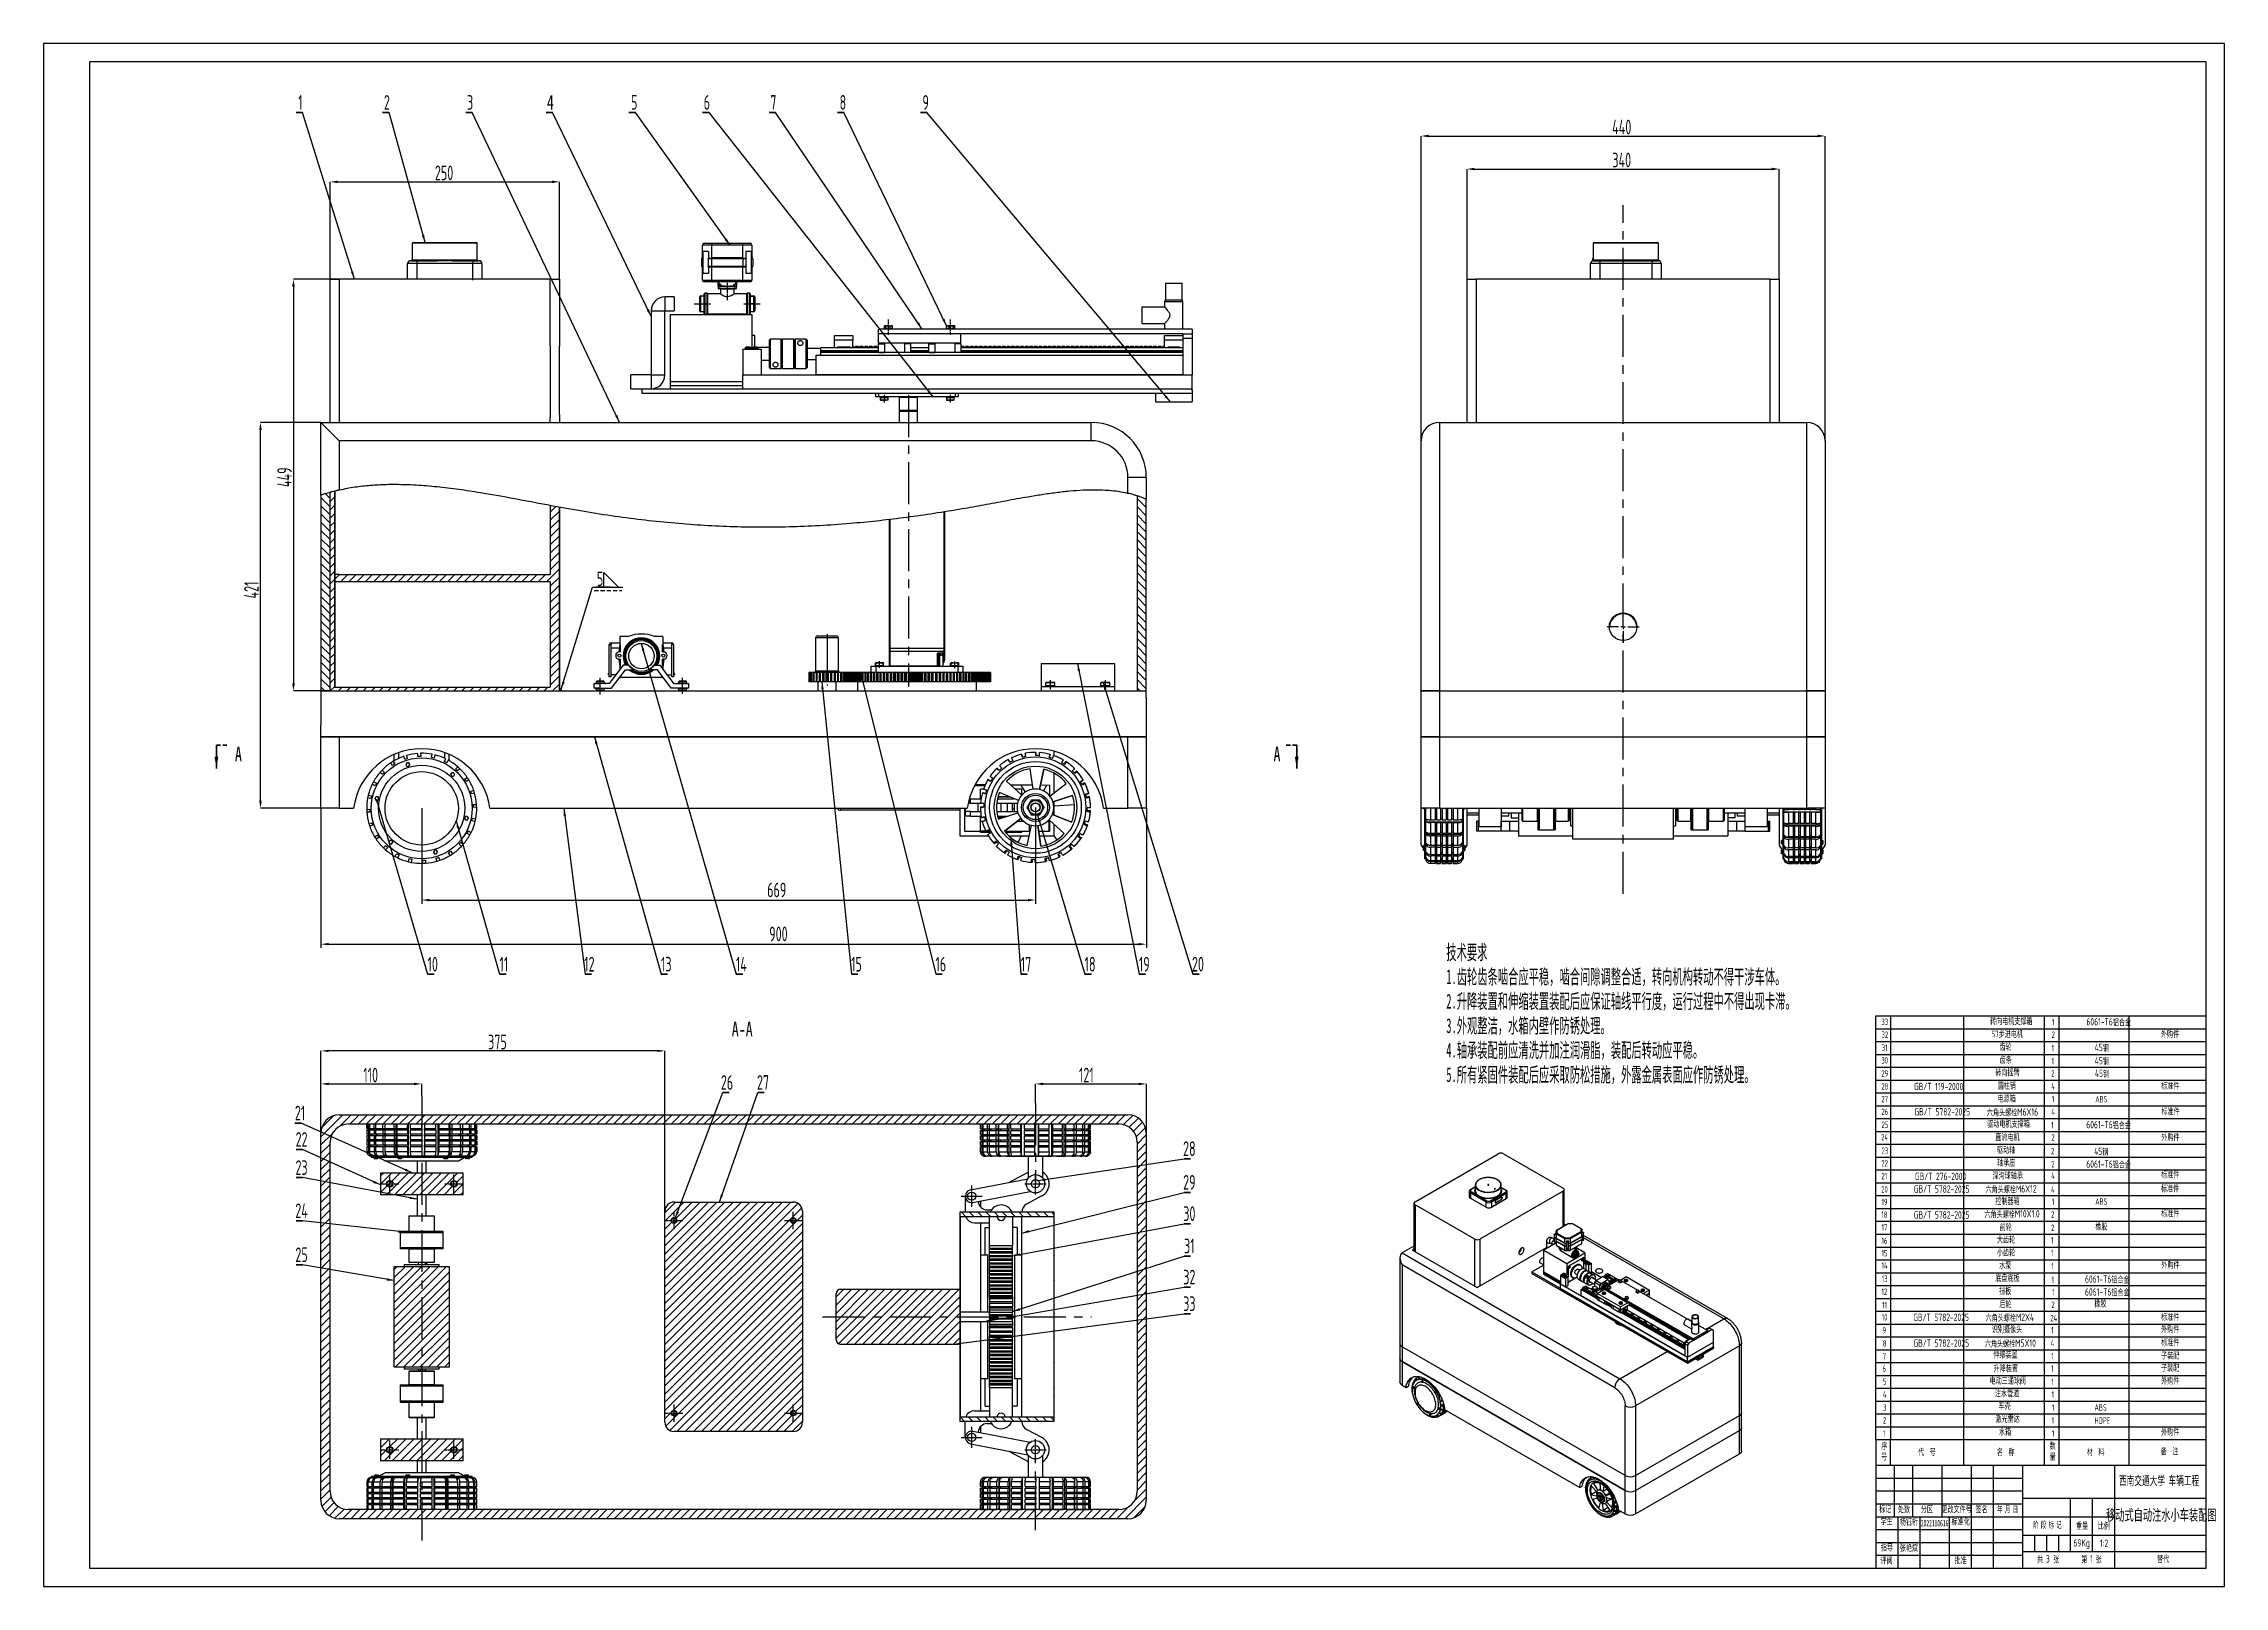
# Paper-space layout '布局2' of a CAD drawing. Header units: millimetres. Extents: x 0 to 1189, y 0 to 841.
# The model-space entities are those that its viewports show. They can reach past a viewport. Long polylines and large blocks are cut down to what shows.
import ezdxf

# ---------------------------------------------------------------- set-up
doc = ezdxf.new("R2010")
doc.units = ezdxf.units.MM
doc.header["$LTSCALE"] = 1.8
doc.header["$PDSIZE"] = -1
for name, pattern in [('CENTER', [10.16, 6.35, -1.27, 1.27, -1.27]), ('CENTER2', [1.125, 0.75, -0.125, 0.125, -0.125]), ('CENTERX2', [20.32, 12.7, -2.54, 2.54, -2.54]), ('HIDDEN', [1.905, 1.27, -0.635])]:
    doc.linetypes.add(name, pattern=pattern)
for name, color, linetype in [('10', 7, 'Continuous'), ('5', 7, 'Continuous'), ('9', 7, 'Continuous'), ('SLD-0', 7, 'Continuous')]:
    doc.layers.add(name, color=color, linetype=linetype)
doc.styles.add('SLDTEXTSTYLE0', font='TXT', dxfattribs={"width": 0.7, "bigfont": 'bigfont'})
doc.styles.add('SLDTEXTSTYLE1', font='TXT', dxfattribs={"width": 0.614286, "bigfont": 'bigfont'})
doc.styles.add('SLDTEXTSTYLE2', font='TXT', dxfattribs={"width": 0.62, "bigfont": 'bigfont'})
doc.styles.add('SLDTEXTSTYLE3', font='TXT', dxfattribs={"width": 0.7})
doc.dimstyles.new('ISO-25', dxfattribs={"dimtxt": 2.5, "dimasz": 2.5, "dimexe": 1.25, "dimexo": 0.625, "dimtad": 1, "dimtxsty": 'Standard', "dimcen": 2.5, "dimadec": 0, "dimazin": 0, "dimtfac": 1, "dimtmove": 0, "dimatfit": 3, "dimfxl": 1, "dimarcsym": 0})
doc.dimstyles.new('SLDDIMSTYLE0', dxfattribs={"dimtxt": 3.5, "dimasz": 4.08, "dimexe": 0, "dimexo": 0.0625, "dimgap": 0.875, "dimtad": 2, "dimlfac": 2, "dimrnd": 1e-09, "dimzin": 12, "dimdsep": 46, "dimtxsty": 'SLDTEXTSTYLE3', "dimsah": 1, "dimcen": 0.09, "dimadec": 0, "dimazin": 3, "dimtfac": 1, "dimtofl": 0, "dimtmove": 0, "dimatfit": 3, "dimfxl": 1, "dimfrac": 2, "dimtolj": 1, "dimtzin": 12, "dimarcsym": 0})
doc.dimstyles.new('SLDDIMSTYLE1', dxfattribs={"dimtxt": 3.5, "dimasz": 4.08, "dimexe": 0, "dimexo": 0.0625, "dimgap": 0.875, "dimtad": 2, "dimlfac": 2, "dimrnd": 1e-09, "dimzin": 4, "dimdsep": 46, "dimtxsty": 'SLDTEXTSTYLE3', "dimsah": 1, "dimcen": 0.09, "dimadec": 0, "dimazin": 1, "dimtfac": 1, "dimtofl": 0, "dimtmove": 0, "dimatfit": 3, "dimfxl": 1, "dimfrac": 2, "dimtolj": 1, "dimtzin": 12, "dimarcsym": 0})
doc.dimstyles.new('SLDDIMSTYLE2', dxfattribs={"dimtxt": 0.18, "dimasz": 4.08, "dimexe": 0, "dimexo": 0.0625, "dimgap": 0, "dimtad": 0, "dimtih": 1, "dimtoh": 1, "dimdec": 0, "dimrnd": 1e-09, "dimzin": 0, "dimdsep": 46, "dimtxsty": 'Standard', "dimsah": 1, "dimcen": 0.09, "dimadec": 0, "dimazin": 0, "dimtfac": 4.08, "dimtdec": 0, "dimtofl": 0, "dimtmove": 0, "dimatfit": 3, "dimfxl": 1, "dimfrac": 2, "dimtolj": 1, "dimtzin": 0, "dimarcsym": 0})
doc.dimstyles.new('SLDDIMSTYLE3', dxfattribs={"dimtxt": 0.18, "dimasz": 1.016, "dimexe": 0, "dimexo": 0.0625, "dimgap": 0, "dimtad": 0, "dimtih": 1, "dimtoh": 1, "dimdec": 0, "dimrnd": 1e-09, "dimzin": 0, "dimdsep": 46, "dimtxsty": 'Standard', "dimblk1": 'DOT', "dimblk2": 'DOT', "dimsah": 1, "dimcen": 0.09, "dimadec": 0, "dimazin": 0, "dimtfac": 1.016, "dimtdec": 0, "dimtofl": 0, "dimtmove": 0, "dimatfit": 3, "dimldrblk": 'DOT', "dimfxl": 1, "dimfrac": 2, "dimtolj": 1, "dimtzin": 0, "dimarcsym": 0})
pattern_1 = [(135, (3469.7558, 278.91), (-2.245064, -2.245064), [])]
pattern_2 = [(45, (3469.7558, 278.91), (-2.245064, 2.245064), [])]
pattern_3 = [(45, (3469.756, 278.91), (-6.7352, 6.7352), []), (45, (3474.246, 278.91), (-6.7352, 6.7352), [])]

psp = doc.layouts.new('布局2')

# ---------------------------------------------------------------- texts
at = {"layer": '10', "insert": (1004.8, 15.9), "char_height": 3.5, "attachment_point": 2, "style": 'SLDTEXTSTYLE0'}
psp.add_mtext('{\\fHYSWLongFangSong|b0|i0|c134|p2;评阅}', dxfattribs=at)
at = {"layer": '10', "color": 7, "insert": (1104.5, 17), "char_height": 3.5, "width": 81.307, "attachment_point": 2, "style": 'SLDTEXTSTYLE0'}
psp.add_mtext('{\\fHYSWLongFangSong|b0|i0|c134|p2;共 \\Fgbenor|c134;\\H1.14286x;3 \\fHYSWLongFangSong|b0|i0|c134|p2;\\H0.875x;张        第 \\Fgbenor|c134;\\H1.14286x;1\\fHYSWLongFangSong|b0|i0|c134|p2;\\H0.875x; 张}', dxfattribs=at)
at = {"layer": '9', "color": 7, "insert": (1153.4, 60.2), "char_height": 5, "width": 50.105, "attachment_point": 2, "style": 'SLDTEXTSTYLE2'}
psp.add_mtext('{\\fHYSWLongFangSong|b0|i0|c134|p2;西南交通大学 车辆工程}', dxfattribs=at)
at = {"layer": '9', "color": 7, "attachment_point": 2}
for s, insert, char_height, style in [('{\\fHYSWLongFangSong|b0|i0|c134|p2;标记}', (1004.1, 43.9), 3.5, 'SLDTEXTSTYLE0'), ('{\\fHYSWLongFangSong|b0|i0|c134|p2;学生}', (1004.9, 37.3), 3.5, 'SLDTEXTSTYLE0'), ('{\\fHYSWLongFangSong|b0|i0|c134|p2;处数}', (1014.3, 43.8), 3.5, 'SLDTEXTSTYLE0'), ('{\\fHYSWLongFangSong|b0|i0|c134|p2;杨钰桁}', (1017, 36.9), 3.5, 'SLDTEXTSTYLE0'), ('{\\fHYSWLongFangSong|b0|i0|c134|p2;分区}', (1026.8, 43.8), 3.5, 'SLDTEXTSTYLE0'), ('{\\fHYSWLongFangSong|b0|i0|c134|p2;2022110616}', (1031, 36.2), 3.5, 'SLDTEXTSTYLE0'), ('{\\fHYSWLongFangSong|b0|i0|c134|p2;更改文件号}', (1043, 43.8), 3.5, 'SLDTEXTSTYLE0'), ('{\\fHYSWLongFangSong|b0|i0|c134|p2;标准化}', (1045.2, 37.1), 3.5, 'SLDTEXTSTYLE0'), ('{\\fHYSWLongFangSong|b0|i0|c134|p2;签名}', (1056.6, 43.8), 3.5, 'SLDTEXTSTYLE0'), ('{\\fHYSWLongFangSong|b0|i0|c134|p2;年 月 日}', (1070.8, 43.8), 3.5, 'SLDTEXTSTYLE2'), ('{\\fHYSWLongFangSong|b0|i0|c134|p2;阶 段 标 记}', (1092.5, 35.3), 3.5, 'SLDTEXTSTYLE1'), ('{\\fHYSWLongFangSong|b0|i0|c134|p2;移动式自动注水小车装配图}', (1154.6, 41.9), 6, 'SLDTEXTSTYLE2'), ('{\\Fgbenor|c134;69Kg}', (1111.2, 25.7), 4, 'SLDTEXTSTYLE0'), ('{\\fHYSWLongFangSong|b0|i0|c134|p2;重量}', (1111.4, 34.8), 3.5, 'SLDTEXTSTYLE0'), ('{\\fHYSWLongFangSong|b0|i0|c134|p2;比例}', (1123.3, 34.8), 3.5, 'SLDTEXTSTYLE0'), ('{\\fHYSWLongFangSong|b0|i0|c134|p2;指导}', (1005, 23), 3.5, 'SLDTEXTSTYLE0'), ('{\\fHYSWLongFangSong|b0|i0|c134|p2;张艳斌}', (1017, 22.8), 3.5, 'SLDTEXTSTYLE0'), ('{\\fHYSWLongFangSong|b0|i0|c134|p2;批准}', (1045.2, 16), 3.5, 'SLDTEXTSTYLE0')]:
    psp.add_mtext(s, dxfattribs=dict(at, insert=insert, char_height=char_height, style=style))
at = {"layer": 'SLD-0', "insert": (1123.4, 25.5), "char_height": 4, "width": 4.083, "attachment_point": 2, "style": 'SLDTEXTSTYLE3'}
psp.add_mtext('{\\Fgbenor|c134;1:2}', dxfattribs=at)
at = {"layer": 'SLD-0', "insert": (1152.3, 16.7), "char_height": 3.5, "attachment_point": 1, "style": 'SLDTEXTSTYLE0'}
psp.add_mtext('{\\fHYSWLongFangSong|b0|i0|c134|p2;替代}', dxfattribs=at)

msp = doc.modelspace()

# ---------------------------------------------------------------- texts
at = {"insert": (3742.3446, 825.8848), "char_height": 8, "attachment_point": 1, "style": 'SLDTEXTSTYLE3'}
msp.add_mtext_dynamic_manual_height_columns('{\\Fgbenor|c134;5}', width=67.417425, gutter_width=113.3, heights=[0], dxfattribs=at)
at = {"color": 7, "linetype": 'Continuous', "char_height": 8, "attachment_point": 1, "style": 'SLDTEXTSTYLE3'}
for insert in [(3544.9689, 730.4023), (4111.2368, 730.4023)]:
    msp.add_mtext('A', dxfattribs=dict(at, insert=insert))
at = {"layer": '10', "insert": (3821.5563, 580.4351), "char_height": 8, "attachment_point": 2, "style": 'SLDTEXTSTYLE3'}
msp.add_mtext('A-A', dxfattribs=at)

# ---------------------------------------------------------------- blocks, each defined once
blk = doc.blocks.new('SW_TABLEANNOTATION_0')
for p, q in [((282.2, -29.3), (282.2, -22.3)), ((282.2, -22.3), (462.2, -22.3)), ((290.2, -22.3), (290.2, -29.3)), ((330.2, -29.3), (330.2, -22.3)), ((374.2, -29.3), (374.2, -22.3)), ((382.2, -29.3), (382.2, -22.3)), ((420.2, -29.3), (420.2, -22.3)), ((462.2, -29.3), (462.2, -22.3)), ((282.2, -36.3), (282.2, -29.3)), ((282.2, -29.3), (462.2, -29.3)), ((290.2, -29.3), (290.2, -36.3)), ((330.2, -36.3), (330.2, -29.3)), ((374.2, -36.3), (374.2, -29.3)), ((382.2, -36.3), (382.2, -29.3)), ((420.2, -36.3), (420.2, -29.3)), ((420.2, -29.3), (430.2, -29.3)), ((462.2, -36.3), (462.2, -29.3)), ((282.2, -43.3), (282.2, -36.3)), ((282.2, -36.3), (462.2, -36.3)), ((282.2, -50.3), (282.2, -43.3)), ((282.2, -43.3), (462.2, -43.3)), ((290.2, -36.3), (290.2, -43.3)), ((290.2, -43.3), (290.2, -50.3)), ((330.2, -43.3), (330.2, -36.3)), ((330.2, -50.3), (330.2, -43.3)), ((374.2, -43.3), (374.2, -36.3)), ((374.2, -50.3), (374.2, -43.3)), ((382.2, -43.3), (382.2, -36.3)), ((382.2, -50.3), (382.2, -43.3)), ((420.2, -43.3), (420.2, -36.3)), ((420.2, -36.3), (430.2, -36.3)), ((420.2, -50.3), (420.2, -43.3)), ((420.2, -43.3), (430.2, -43.3)), ((462.2, -43.3), (462.2, -36.3)), ((462.2, -50.3), (462.2, -43.3)), ((282.2, -57.3), (282.2, -50.3)), ((282.2, -50.3), (462.2, -50.3)), ((282.2, -64.3), (282.2, -57.3)), ((282.2, -57.3), (462.2, -57.3)), ((290.2, -50.3), (290.2, -57.3)), ((290.2, -57.3), (290.2, -64.3)), ((330.2, -57.3), (330.2, -50.3)), ((330.2, -64.3), (330.2, -57.3)), ((374.2, -57.3), (374.2, -50.3)), ((374.2, -64.3), (374.2, -57.3)), ((382.2, -57.3), (382.2, -50.3)), ((382.2, -64.3), (382.2, -57.3)), ((420.2, -57.3), (420.2, -50.3)), ((420.2, -50.3), (430.2, -50.3)), ((420.2, -64.3), (420.2, -57.3)), ((420.2, -57.3), (430.2, -57.3)), ((462.2, -57.3), (462.2, -50.3)), ((462.2, -64.3), (462.2, -57.3)), ((282.2, -71.3), (282.2, -64.3)), ((282.2, -64.3), (462.2, -64.3)), ((282.2, -78.3), (282.2, -71.3)), ((282.2, -71.3), (462.2, -71.3)), ((290.2, -64.3), (290.2, -71.3)), ((290.2, -71.3), (290.2, -78.3)), ((330.2, -71.3), (330.2, -64.3)), ((330.2, -78.3), (330.2, -71.3)), ((374.2, -71.3), (374.2, -64.3)), ((374.2, -78.3), (374.2, -71.3)), ((382.2, -71.3), (382.2, -64.3)), ((382.2, -78.3), (382.2, -71.3)), ((420.2, -71.3), (420.2, -64.3)), ((420.2, -64.3), (430.2, -64.3)), ((420.2, -78.3), (420.2, -71.3)), ((420.2, -71.3), (430.2, -71.3)), ((462.2, -71.3), (462.2, -64.3)), ((462.2, -78.3), (462.2, -71.3)), ((282.2, -85.3), (282.2, -78.3)), ((282.2, -78.3), (462.2, -78.3)), ((290.2, -78.3), (290.2, -85.3)), ((330.2, -85.3), (330.2, -78.3)), ((374.2, -85.3), (374.2, -78.3)), ((382.2, -85.3), (382.2, -78.3)), ((420.2, -85.3), (420.2, -78.3)), ((420.2, -78.3), (430.2, -78.3)), ((462.2, -85.3), (462.2, -78.3)), ((282.2, -92.3), (282.2, -85.3)), ((282.2, -85.3), (462.2, -85.3)), ((282.2, -99.3), (282.2, -92.3)), ((282.2, -92.3), (462.2, -92.3)), ((290.2, -85.3), (290.2, -92.3)), ((290.2, -92.3), (290.2, -99.3)), ((330.2, -92.3), (330.2, -85.3)), ((330.2, -99.3), (330.2, -92.3)), ((374.2, -92.3), (374.2, -85.3)), ((374.2, -99.3), (374.2, -92.3)), ((382.2, -92.3), (382.2, -85.3)), ((382.2, -99.3), (382.2, -92.3)), ((420.2, -92.3), (420.2, -85.3)), ((420.2, -85.3), (430.2, -85.3)), ((420.2, -99.3), (420.2, -92.3)), ((420.2, -92.3), (430.2, -92.3)), ((462.2, -92.3), (462.2, -85.3)), ((462.2, -99.3), (462.2, -92.3)), ((282.2, -106.3), (282.2, -99.3)), ((282.2, -99.3), (462.2, -99.3)), ((282.2, -113.3), (282.2, -106.3)), ((282.2, -106.3), (462.2, -106.3)), ((290.2, -99.3), (290.2, -106.3)), ((290.2, -106.3), (290.2, -113.3)), ((330.2, -106.3), (330.2, -99.3)), ((330.2, -113.3), (330.2, -106.3)), ((374.2, -106.3), (374.2, -99.3)), ((374.2, -113.3), (374.2, -106.3)), ((382.2, -106.3), (382.2, -99.3)), ((382.2, -113.3), (382.2, -106.3)), ((420.2, -106.3), (420.2, -99.3)), ((420.2, -99.3), (430.2, -99.3)), ((420.2, -113.3), (420.2, -106.3)), ((420.2, -106.3), (430.2, -106.3)), ((462.2, -106.3), (462.2, -99.3)), ((462.2, -113.3), (462.2, -106.3)), ((282.2, -120.3), (282.2, -113.3)), ((282.2, -113.3), (462.2, -113.3)), ((290.2, -113.3), (290.2, -120.3)), ((330.2, -120.3), (330.2, -113.3)), ((374.2, -120.3), (374.2, -113.3)), ((382.2, -120.3), (382.2, -113.3)), ((420.2, -120.3), (420.2, -113.3)), ((420.2, -113.3), (430.2, -113.3)), ((462.2, -120.3), (462.2, -113.3)), ((282.2, -127.3), (282.2, -120.3)), ((282.2, -120.3), (462.2, -120.3)), ((282.2, -134.3), (282.2, -127.3)), ((282.2, -127.3), (462.2, -127.3)), ((290.2, -120.3), (290.2, -127.3)), ((290.2, -127.3), (290.2, -134.3)), ((330.2, -127.3), (330.2, -120.3)), ((330.2, -134.3), (330.2, -127.3)), ((374.2, -127.3), (374.2, -120.3)), ((374.2, -134.3), (374.2, -127.3)), ((382.2, -127.3), (382.2, -120.3)), ((382.2, -134.3), (382.2, -127.3)), ((420.2, -127.3), (420.2, -120.3)), ((420.2, -120.3), (430.2, -120.3)), ((420.2, -134.3), (420.2, -127.3)), ((420.2, -127.3), (430.2, -127.3)), ((462.2, -127.3), (462.2, -120.3)), ((462.2, -134.3), (462.2, -127.3)), ((282.2, -141.3), (282.2, -134.3)), ((282.2, -134.3), (462.2, -134.3)), ((282.2, -148.3), (282.2, -141.3)), ((282.2, -141.3), (462.2, -141.3)), ((290.2, -134.3), (290.2, -141.3)), ((290.2, -141.3), (290.2, -148.3)), ((330.2, -141.3), (330.2, -134.3)), ((330.2, -148.3), (330.2, -141.3)), ((374.2, -141.3), (374.2, -134.3)), ((374.2, -148.3), (374.2, -141.3)), ((382.2, -141.3), (382.2, -134.3)), ((382.2, -148.3), (382.2, -141.3)), ((420.2, -141.3), (420.2, -134.3)), ((420.2, -134.3), (430.2, -134.3)), ((420.2, -148.3), (420.2, -141.3)), ((420.2, -141.3), (430.2, -141.3)), ((462.2, -141.3), (462.2, -134.3)), ((462.2, -148.3), (462.2, -141.3)), ((282.2, -155.3), (282.2, -148.3)), ((282.2, -148.3), (462.2, -148.3)), ((290.2, -148.3), (290.2, -155.3)), ((330.2, -155.3), (330.2, -148.3)), ((374.2, -155.3), (374.2, -148.3)), ((382.2, -155.3), (382.2, -148.3)), ((420.2, -155.3), (420.2, -148.3)), ((420.2, -148.3), (430.2, -148.3)), ((462.2, -155.3), (462.2, -148.3)), ((282.2, -162.3), (282.2, -155.3)), ((282.2, -155.3), (462.2, -155.3)), ((282.2, -169.3), (282.2, -162.3)), ((282.2, -162.3), (462.2, -162.3)), ((290.2, -155.3), (290.2, -162.3)), ((290.2, -162.3), (290.2, -169.3)), ((330.2, -162.3), (330.2, -155.3)), ((330.2, -169.3), (330.2, -162.3)), ((374.2, -162.3), (374.2, -155.3)), ((374.2, -169.3), (374.2, -162.3)), ((382.2, -162.3), (382.2, -155.3)), ((382.2, -169.3), (382.2, -162.3)), ((420.2, -162.3), (420.2, -155.3)), ((420.2, -155.3), (430.2, -155.3)), ((420.2, -169.3), (420.2, -162.3)), ((420.2, -162.3), (430.2, -162.3)), ((462.2, -162.3), (462.2, -155.3)), ((462.2, -169.3), (462.2, -162.3)), ((282.2, -176.3), (282.2, -169.3)), ((282.2, -169.3), (462.2, -169.3)), ((282.2, -183.3), (282.2, -176.3)), ((282.2, -176.3), (462.2, -176.3)), ((290.2, -169.3), (290.2, -176.3)), ((290.2, -176.3), (290.2, -183.3)), ((330.2, -176.3), (330.2, -169.3)), ((330.2, -183.3), (330.2, -176.3)), ((374.2, -176.3), (374.2, -169.3)), ((374.2, -183.3), (374.2, -176.3)), ((382.2, -176.3), (382.2, -169.3)), ((382.2, -183.3), (382.2, -176.3)), ((420.2, -176.3), (420.2, -169.3)), ((420.2, -169.3), (430.2, -169.3)), ((420.2, -183.3), (420.2, -176.3)), ((420.2, -176.3), (430.2, -176.3)), ((462.2, -176.3), (462.2, -169.3)), ((462.2, -183.3), (462.2, -176.3)), ((282.2, -190.3), (282.2, -183.3)), ((282.2, -183.3), (462.2, -183.3)), ((290.2, -183.3), (290.2, -190.3)), ((330.2, -190.3), (330.2, -183.3)), ((374.2, -190.3), (374.2, -183.3)), ((382.2, -190.3), (382.2, -183.3)), ((420.2, -190.3), (420.2, -183.3)), ((420.2, -183.3), (430.2, -183.3)), ((462.2, -190.3), (462.2, -183.3)), ((282.2, -197.3), (282.2, -190.3)), ((282.2, -190.3), (462.2, -190.3)), ((282.2, -204.3), (282.2, -197.3)), ((282.2, -197.3), (462.2, -197.3)), ((290.2, -190.3), (290.2, -197.3)), ((290.2, -197.3), (290.2, -204.3)), ((330.2, -197.3), (330.2, -190.3)), ((330.2, -204.3), (330.2, -197.3)), ((374.2, -197.3), (374.2, -190.3)), ((374.2, -204.3), (374.2, -197.3)), ((382.2, -197.3), (382.2, -190.3)), ((382.2, -204.3), (382.2, -197.3)), ((420.2, -197.3), (420.2, -190.3)), ((420.2, -190.3), (430.2, -190.3)), ((420.2, -204.3), (420.2, -197.3)), ((420.2, -197.3), (430.2, -197.3)), ((462.2, -197.3), (462.2, -190.3)), ((462.2, -204.3), (462.2, -197.3)), ((282.2, -211.3), (282.2, -204.3)), ((282.2, -204.3), (462.2, -204.3)), ((282.2, -218.3), (282.2, -211.3)), ((282.2, -211.3), (462.2, -211.3)), ((290.2, -204.3), (290.2, -211.3)), ((290.2, -211.3), (290.2, -218.3)), ((330.2, -211.3), (330.2, -204.3)), ((330.2, -218.3), (330.2, -211.3)), ((374.2, -211.3), (374.2, -204.3)), ((374.2, -218.3), (374.2, -211.3)), ((382.2, -211.3), (382.2, -204.3)), ((382.2, -218.3), (382.2, -211.3)), ((420.2, -211.3), (420.2, -204.3)), ((420.2, -204.3), (430.2, -204.3)), ((420.2, -218.3), (420.2, -211.3)), ((420.2, -211.3), (430.2, -211.3)), ((462.2, -211.3), (462.2, -204.3)), ((462.2, -218.3), (462.2, -211.3)), ((282.2, -225.3), (282.2, -218.3)), ((282.2, -218.3), (462.2, -218.3)), ((282.2, -232.3), (282.2, -225.3)), ((282.2, -225.3), (462.2, -225.3)), ((290.2, -218.3), (290.2, -225.3)), ((290.2, -225.3), (290.2, -232.3)), ((330.2, -225.3), (330.2, -218.3)), ((330.2, -232.3), (330.2, -225.3)), ((374.2, -225.3), (374.2, -218.3)), ((374.2, -232.3), (374.2, -225.3)), ((382.2, -225.3), (382.2, -218.3)), ((382.2, -232.3), (382.2, -225.3)), ((420.2, -225.3), (420.2, -218.3)), ((420.2, -218.3), (430.2, -218.3)), ((420.2, -232.3), (420.2, -225.3)), ((420.2, -225.3), (430.2, -225.3)), ((462.2, -225.3), (462.2, -218.3)), ((462.2, -232.3), (462.2, -225.3)), ((282.2, -239.3), (282.2, -232.3)), ((282.2, -232.3), (462.2, -232.3)), ((290.2, -232.3), (290.2, -239.3)), ((330.2, -239.3), (330.2, -232.3)), ((374.2, -239.3), (374.2, -232.3)), ((382.2, -239.3), (382.2, -232.3)), ((420.2, -239.3), (420.2, -232.3)), ((420.2, -232.3), (430.2, -232.3)), ((462.2, -239.3), (462.2, -232.3)), ((282.2, -246.3), (282.2, -239.3)), ((282.2, -239.3), (462.2, -239.3)), ((282.2, -253.3), (282.2, -246.3)), ((282.2, -246.3), (462.2, -246.3)), ((290.2, -239.3), (290.2, -246.3)), ((290.2, -246.3), (290.2, -253.3)), ((330.2, -246.3), (330.2, -239.3)), ((330.2, -253.3), (330.2, -246.3)), ((374.2, -246.3), (374.2, -239.3)), ((374.2, -253.3), (374.2, -246.3)), ((382.2, -246.3), (382.2, -239.3)), ((382.2, -253.3), (382.2, -246.3)), ((420.2, -246.3), (420.2, -239.3)), ((420.2, -239.3), (430.2, -239.3)), ((420.2, -253.3), (420.2, -246.3)), ((420.2, -246.3), (430.2, -246.3)), ((462.2, -246.3), (462.2, -239.3)), ((462.2, -253.3), (462.2, -246.3)), ((282.2, -253.3), (282.2, -267.3)), ((290.2, -267.3), (290.2, -253.3)), ((330.2, -267.3), (330.2, -253.3)), ((374.2, -267.3), (374.2, -253.3)), ((382.2, -267.3), (382.2, -253.3)), ((420.2, -267.3), (420.2, -253.3)), ((420.2, -253.3), (430.2, -253.3)), ((420.2, -267.3), (420.2, -260.3)), ((462.2, -267.3), (462.2, -253.3)), ((282.2, -267.3), (290.2, -267.3)), ((290.2, -267.3), (330.2, -267.3)), ((330.2, -267.3), (374.2, -267.3)), ((374.2, -267.3), (382.2, -267.3)), ((382.2, -267.3), (420.2, -267.3)), ((420.2, -267.3), (442.2, -267.3)), ((442.2, -267.3), (462.2, -267.3))]:
    blk.add_line(p, q)
at = {"layer": '10', "color": 0}
for p, q in [((282.2, -29.3), (308, -29.3)), ((308, -29.3), (389.2, -29.3)), ((389.2, -29.3), (420.2, -29.3)), ((430.2, -29.3), (436.6, -29.3)), ((436.6, -29.3), (462.2, -29.3)), ((282.2, -36.3), (308, -36.3)), ((282.2, -43.3), (308, -43.3)), ((308, -36.3), (389.2, -36.3)), ((308, -43.3), (389.2, -43.3)), ((389.2, -36.3), (420.2, -36.3)), ((389.2, -43.3), (420.2, -43.3)), ((430.2, -36.3), (436.6, -36.3)), ((430.2, -43.3), (436.6, -43.3)), ((436.6, -36.3), (462.2, -36.3)), ((436.6, -43.3), (462.2, -43.3)), ((282.2, -50.3), (308, -50.3)), ((282.2, -57.3), (308, -57.3)), ((308, -50.3), (389.2, -50.3)), ((308, -57.3), (389.2, -57.3)), ((389.2, -50.3), (420.2, -50.3)), ((389.2, -57.3), (420.2, -57.3)), ((430.2, -50.3), (436.6, -50.3)), ((430.2, -57.3), (436.6, -57.3)), ((436.6, -50.3), (462.2, -50.3)), ((436.6, -57.3), (462.2, -57.3)), ((282.2, -64.3), (308, -64.3)), ((282.2, -71.3), (308, -71.3)), ((308, -64.3), (389.2, -64.3)), ((308, -71.3), (389.2, -71.3)), ((389.2, -64.3), (420.2, -64.3)), ((389.2, -71.3), (420.2, -71.3)), ((430.2, -64.3), (436.6, -64.3)), ((430.2, -71.3), (436.6, -71.3)), ((436.6, -64.3), (462.2, -64.3)), ((436.6, -71.3), (462.2, -71.3)), ((282.2, -78.3), (308, -78.3)), ((308, -78.3), (389.2, -78.3)), ((389.2, -78.3), (420.2, -78.3)), ((430.2, -78.3), (436.6, -78.3)), ((436.6, -78.3), (462.2, -78.3)), ((282.2, -85.3), (308, -85.3)), ((282.2, -92.3), (308, -92.3)), ((308, -85.3), (389.2, -85.3)), ((308, -92.3), (389.2, -92.3)), ((389.2, -85.3), (420.2, -85.3)), ((389.2, -92.3), (420.2, -92.3)), ((430.2, -85.3), (436.6, -85.3)), ((430.2, -92.3), (436.6, -92.3)), ((436.6, -85.3), (462.2, -85.3)), ((436.6, -92.3), (462.2, -92.3)), ((282.2, -99.3), (308, -99.3)), ((282.2, -106.3), (308, -106.3)), ((308, -99.3), (389.2, -99.3)), ((308, -106.3), (389.2, -106.3)), ((389.2, -99.3), (420.2, -99.3)), ((389.2, -106.3), (420.2, -106.3)), ((430.2, -99.3), (436.6, -99.3)), ((430.2, -106.3), (436.6, -106.3)), ((436.6, -99.3), (462.2, -99.3)), ((436.6, -106.3), (462.2, -106.3)), ((282.2, -113.3), (308, -113.3)), ((308, -113.3), (389.2, -113.3)), ((389.2, -113.3), (420.2, -113.3)), ((430.2, -113.3), (436.6, -113.3)), ((436.6, -113.3), (462.2, -113.3)), ((282.2, -120.3), (308, -120.3)), ((282.2, -127.3), (308, -127.3)), ((308, -120.3), (389.2, -120.3)), ((308, -127.3), (389.2, -127.3)), ((389.2, -120.3), (420.2, -120.3)), ((389.2, -127.3), (420.2, -127.3)), ((430.2, -120.3), (436.6, -120.3)), ((430.2, -127.3), (436.6, -127.3)), ((436.6, -120.3), (462.2, -120.3)), ((436.6, -127.3), (462.2, -127.3)), ((282.2, -134.3), (308, -134.3)), ((282.2, -141.3), (308, -141.3)), ((308, -134.3), (389.2, -134.3)), ((308, -141.3), (389.2, -141.3)), ((389.2, -134.3), (420.2, -134.3)), ((389.2, -141.3), (420.2, -141.3)), ((430.2, -134.3), (436.6, -134.3)), ((430.2, -141.3), (436.6, -141.3)), ((436.6, -134.3), (462.2, -134.3)), ((436.6, -141.3), (462.2, -141.3)), ((282.2, -148.3), (308, -148.3)), ((308, -148.3), (389.2, -148.3)), ((389.2, -148.3), (420.2, -148.3)), ((430.2, -148.3), (436.6, -148.3)), ((436.6, -148.3), (462.2, -148.3)), ((282.2, -155.3), (308, -155.3)), ((282.2, -162.3), (308, -162.3)), ((308, -155.3), (389.2, -155.3)), ((308, -162.3), (389.2, -162.3)), ((389.2, -155.3), (420.2, -155.3)), ((389.2, -162.3), (420.2, -162.3)), ((430.2, -155.3), (436.6, -155.3)), ((430.2, -162.3), (436.6, -162.3)), ((436.6, -155.3), (462.2, -155.3)), ((436.6, -162.3), (462.2, -162.3)), ((282.2, -169.3), (308, -169.3)), ((282.2, -176.3), (308, -176.3)), ((308, -169.3), (389.2, -169.3)), ((308, -176.3), (389.2, -176.3)), ((389.2, -169.3), (420.2, -169.3)), ((389.2, -176.3), (420.2, -176.3)), ((430.2, -169.3), (436.6, -169.3)), ((430.2, -176.3), (436.6, -176.3)), ((436.6, -169.3), (462.2, -169.3)), ((436.6, -176.3), (462.2, -176.3)), ((282.2, -183.3), (308, -183.3)), ((308, -183.3), (389.2, -183.3)), ((389.2, -183.3), (420.2, -183.3)), ((430.2, -183.3), (436.6, -183.3)), ((436.6, -183.3), (462.2, -183.3)), ((282.2, -190.3), (308, -190.3)), ((282.2, -197.3), (308, -197.3)), ((308, -190.3), (389.2, -190.3)), ((308, -197.3), (389.2, -197.3)), ((389.2, -190.3), (420.2, -190.3)), ((389.2, -197.3), (420.2, -197.3)), ((430.2, -190.3), (436.6, -190.3)), ((430.2, -197.3), (436.6, -197.3)), ((436.6, -190.3), (462.2, -190.3)), ((436.6, -197.3), (462.2, -197.3)), ((282.2, -204.3), (308, -204.3)), ((282.2, -211.3), (308, -211.3)), ((308, -204.3), (389.2, -204.3)), ((308, -211.3), (389.2, -211.3)), ((389.2, -204.3), (420.2, -204.3)), ((389.2, -211.3), (420.2, -211.3)), ((430.2, -204.3), (436.6, -204.3)), ((430.2, -211.3), (436.6, -211.3)), ((436.6, -204.3), (462.2, -204.3)), ((436.6, -211.3), (462.2, -211.3)), ((282.2, -218.3), (308, -218.3)), ((282.2, -225.3), (308, -225.3)), ((308, -218.3), (389.2, -218.3)), ((308, -225.3), (389.2, -225.3)), ((389.2, -218.3), (420.2, -218.3)), ((389.2, -225.3), (420.2, -225.3)), ((430.2, -218.3), (436.6, -218.3)), ((430.2, -225.3), (436.6, -225.3)), ((436.6, -218.3), (462.2, -218.3)), ((436.6, -225.3), (462.2, -225.3)), ((282.2, -232.3), (308, -232.3)), ((308, -232.3), (389.2, -232.3)), ((389.2, -232.3), (420.2, -232.3)), ((430.2, -232.3), (436.6, -232.3)), ((436.6, -232.3), (462.2, -232.3)), ((282.2, -239.3), (308, -239.3)), ((282.2, -246.3), (308, -246.3)), ((308, -239.3), (389.2, -239.3)), ((308, -246.3), (389.2, -246.3)), ((389.2, -239.3), (420.2, -239.3)), ((389.2, -246.3), (420.2, -246.3)), ((430.2, -239.3), (436.6, -239.3)), ((430.2, -246.3), (436.6, -246.3)), ((436.6, -239.3), (462.2, -239.3)), ((436.6, -246.3), (462.2, -246.3)), ((282.2, -253.3), (308, -253.3)), ((308, -253.3), (389.2, -253.3)), ((389.2, -253.3), (420.2, -253.3)), ((430.2, -253.3), (436.6, -253.3)), ((436.6, -253.3), (462.2, -253.3))]:
    blk.add_line(p, q, dxfattribs=at)
at = {"layer": '10', "color": 0, "char_height": 3.5, "attachment_point": 1}
for s, insert, width, style in [('{\\Fgbenor|c134;33}', (285.2, -23.8), 2.42, 'SLDTEXTSTYLE3'), ('{\\Fgbenor|c134;32}', (285.3, -30.8), 0.408, 'SLDTEXTSTYLE3'), ('{\\Fgbenor|c134;2}', (378, -30.8), 0.408, 'SLDTEXTSTYLE3'), ('{\\Fgbenor|c134;1}', (378.1, -24), 0.817, 'SLDTEXTSTYLE3'), ('{\\Fgbenor|c134;1}', (378, -45.2), 1.839, 'SLDTEXTSTYLE3'), ('{\\Fgbenor|c134;1}', (378, -38.1), 1.04, 'SLDTEXTSTYLE3'), ('{\\Fgbenor|c134;28}', (285.2, -59), 0.901, 'SLDTEXTSTYLE3'), ('{\\Fgbenor|c134;2}', (377.8, -51.9), 2.45, 'SLDTEXTSTYLE3'), ('{\\Fgbenor|c134;27}', (285.2, -65.9), 0.954, 'SLDTEXTSTYLE3'), ('{\\Fgbenor|c134;26}', (285.2, -72.8), 0.817, 'SLDTEXTSTYLE3'), ('{\\Fgbenor|c134;25}', (285.3, -79.9), 0.817, 'SLDTEXTSTYLE3'), ('{\\Fgbenor|c134;1}', (377.8, -80.1), 0.408, 'SLDTEXTSTYLE3'), ('{\\Fgbenor|c134;24}', (285.1, -86.7), 1.04, 'SLDTEXTSTYLE3'), ('{\\Fgbenor|c134;23}', (285.3, -94), 1.839, 'SLDTEXTSTYLE3'), ('{\\Fgbenor|c134;2}', (377.7, -94.3), 0.901, 'SLDTEXTSTYLE3'), ('{\\Fgbenor|c134;2}', (377.9, -86.8), 1.922, 'SLDTEXTSTYLE3'), ('{\\Fgbenor|c134;22}', (285.2, -100.9), 2.45, 'SLDTEXTSTYLE3'), ('{\\Fgbenor|c134;2}', (377.8, -101.4), 1.021, 'SLDTEXTSTYLE3'), ('{\\Fgbenor|c134;4}', (377.7, -115.2), 1.837, 'SLDTEXTSTYLE3'), ('{\\Fgbenor|c134;4}', (377.8, -107.6), 2.42, 'SLDTEXTSTYLE3'), ('{\\Fgbenor|c134;18}', (285.2, -128.9), 1.922, 'SLDTEXTSTYLE3'), ('{\\Fgbenor|c134;2}', (377.7, -128.8), 0.817, 'SLDTEXTSTYLE3'), ('{\\fHYSWLongFangSong|b0|i0|c134|p2;大齿轮}', (348.2, -142.5), 11.757, 'SLDTEXTSTYLE0'), ('{\\Fgbenor|c134;16}', (285.3, -143.1), 3.267, 'SLDTEXTSTYLE3'), ('{\\Fgbenor|c134;1}', (377.8, -142.9), 0.954, 'SLDTEXTSTYLE3'), ('{\\Fgbenor|c134;2}', (377.9, -178), 1.633, 'SLDTEXTSTYLE3'), ('{\\Fgbenor|c134;24}', (377.3, -185.3), 3.267, 'SLDTEXTSTYLE3'), ('{\\Fgbenor|c134;8}', (286, -199.1), 1.633, 'SLDTEXTSTYLE3'), ('{\\Fgbenor|c134;4}', (377.5, -199), 1.922, 'SLDTEXTSTYLE3'), ('{\\fHYSWLongFangSong|b0|i0|c134|p2;升降装置}', (346.4, -212.7), 12.625, 'SLDTEXTSTYLE0'), ('{\\Fgbenor|c134;1}', (377.8, -212.8), 1.04, 'SLDTEXTSTYLE3'), ('{\\Fgbenor|c134;1}', (377.9, -206), 0.817, 'SLDTEXTSTYLE3')]:
    blk.add_mtext(s, dxfattribs=dict(at, insert=insert, width=width, style=style))
for s, insert, style in [('{\\fHYSWLongFangSong|b0|i0|c134|p2;转向电机支撑箱}', (344.4, -23.4), 'SLDTEXTSTYLE0'), ('\\pxi-2,l3,t3;{\\Fgbenor|c134;\\H1.14286x;6061-T6\\fHYSWLongFangSong|b0|i0|c134|p2;\\H0.875x;铝合金}', (393.5, -23.5), 'SLDTEXTSTYLE0'), ('{\\Fgbenor|c128;57\\fHYSWLongFangSong|b0|i0|c134|p2;步进电机}', (345.4, -30.4), 'SLDTEXTSTYLE0'), ('{\\fHYSWLongFangSong|b0|i0|c134|p2;外购件}', (437.6, -30.4), 'SLDTEXTSTYLE0'), ('{\\Fgbenor|c134;30}', (285.2, -44.8), 'SLDTEXTSTYLE3'), ('{\\Fgbenor|c134;31}', (285.4, -37.9), 'SLDTEXTSTYLE3'), ('{\\fHYSWLongFangSong|b0|i0|c134|p2;齿轮}', (349.6, -37.4), 'SLDTEXTSTYLE0'), ('{\\fHYSWLongFangSong|b0|i0|c134|p2;齿条}', (349.7, -44.5), 'SLDTEXTSTYLE0'), ('\\pxi-2,l3,t3;{\\Fgbenor|c134;\\H1.14286x;45\\fHYSWLongFangSong|b0|i0|c134|p2;\\H0.875x;钢}', (398, -37.5), 'SLDTEXTSTYLE0'), ('\\pxi-2,l3,t3;{\\Fgbenor|c134;\\H1.14286x;45\\fHYSWLongFangSong|b0|i0|c134|p2;\\H0.875x;钢}', (398, -44.7), 'SLDTEXTSTYLE0'), ('{\\Fgbenor|c134;29}', (285.2, -51.9), 'SLDTEXTSTYLE3'), ('\\pxi-2,l3,t3;{\\Fgbenor|c134;\\H1.14286x;GB/T 119-2000}', (299.5, -58.8), 'SLDTEXTSTYLE0'), ('{\\fHYSWLongFangSong|b0|i0|c134|p2;转向摇臂}', (347.3, -51.4), 'SLDTEXTSTYLE0'), ('{\\fHYSWLongFangSong|b0|i0|c134|p2;圆柱销}', (348.6, -58.6), 'SLDTEXTSTYLE0'), ('{\\Fgbenor|c134;4}', (377.8, -58.9), 'SLDTEXTSTYLE3'), ('\\pxi-2,l3,t3;{\\Fgbenor|c134;\\H1.14286x;45\\fHYSWLongFangSong|b0|i0|c134|p2;\\H0.875x;钢}', (398.1, -51.6), 'SLDTEXTSTYLE0'), ('{\\fHYSWLongFangSong|b0|i0|c134|p2;标准件}', (437.7, -58.7), 'SLDTEXTSTYLE0'), ('{\\fHYSWLongFangSong|b0|i0|c134|p2;电源箱}', (348.5, -65.6), 'SLDTEXTSTYLE0'), ('{\\Fgbenor|c134;1}', (378.1, -66), 'SLDTEXTSTYLE3'), ('\\pxi-2,l3,t3;{\\Fgbenor|c134;ABS}', (398.3, -66), 'SLDTEXTSTYLE0'), ('\\pxi-2,l3,t3;{\\Fgbenor|c134;\\H1.14286x;GB/T 5782-2025}', (299.7, -72.6), 'SLDTEXTSTYLE0'), ('{\\fHYSWLongFangSong|b0|i0|c134|p2;六角头螺栓\\Fgbenor|c134;\\H1.14286x;M6X16}', (342.7, -72.7), 'SLDTEXTSTYLE0'), ('{\\fHYSWLongFangSong|b0|i0|c134|p2;驱动电机支撑箱}', (342.9, -79.4), 'SLDTEXTSTYLE0'), ('{\\Fgbenor|c134;4}', (377.9, -72.9), 'SLDTEXTSTYLE3'), ('\\pxi-2,l3,t3;{\\Fgbenor|c134;\\H1.14286x;6061-T6\\fHYSWLongFangSong|b0|i0|c134|p2;\\H0.875x;铝合金}', (393.4, -79.6), 'SLDTEXTSTYLE0'), ('{\\fHYSWLongFangSong|b0|i0|c134|p2;标准件}', (437.9, -72.6), 'SLDTEXTSTYLE0'), ('{\\fHYSWLongFangSong|b0|i0|c134|p2;直流电机}', (347.3, -86.6), 'SLDTEXTSTYLE0'), ('{\\fHYSWLongFangSong|b0|i0|c134|p2;驱动轴}', (348.2, -93.6), 'SLDTEXTSTYLE0'), ('\\pxi-2,l3,t3;{\\Fgbenor|c134;\\H1.14286x;45\\fHYSWLongFangSong|b0|i0|c134|p2;\\H0.875x;钢}', (397.7, -94.1), 'SLDTEXTSTYLE0'), ('{\\fHYSWLongFangSong|b0|i0|c134|p2;外购件}', (437.8, -86.7), 'SLDTEXTSTYLE0'), ('{\\fHYSWLongFangSong|b0|i0|c134|p2;轴承座}', (348.3, -100.6), 'SLDTEXTSTYLE0'), ('\\pxi-2,l3,t3;{\\Fgbenor|c134;\\H1.14286x;6061-T6\\fHYSWLongFangSong|b0|i0|c134|p2;\\H0.875x;铝合金}', (393.4, -101.1), 'SLDTEXTSTYLE0'), ('{\\fHYSWLongFangSong|b0|i0|c134|p2;标准件}', (437.7, -107), 'SLDTEXTSTYLE0'), ('{\\Fgbenor|c134;20}', (285.1, -115.1), 'SLDTEXTSTYLE3'), ('{\\Fgbenor|c134;21}', (285.2, -107.9), 'SLDTEXTSTYLE3'), ('\\pxi-2,l3,t3;{\\Fgbenor|c134;\\H1.14286x;GB/T 5782-2025}', (299.4, -114.7), 'SLDTEXTSTYLE0'), ('\\pxi-2,l3,t3;{\\Fgbenor|c134;\\H1.14286x;GB/T 276-2000}', (300, -107.8), 'SLDTEXTSTYLE0'), ('{\\fHYSWLongFangSong|b0|i0|c134|p2;六角头螺栓\\Fgbenor|c128;\\H1.14286x;M6X12}', (342, -114.6), 'SLDTEXTSTYLE0'), ('{\\fHYSWLongFangSong|b0|i0|c134|p2;深沟球轴承}', (345.8, -107.6), 'SLDTEXTSTYLE0'), ('{\\fHYSWLongFangSong|b0|i0|c134|p2;标准件}', (437.6, -114.6), 'SLDTEXTSTYLE0'), ('{\\Fgbenor|c134;19}', (285.3, -122), 'SLDTEXTSTYLE3'), ('\\pxi-2,l3,t3;{\\Fgbenor|c134;\\H1.14286x;GB/T 5782-2025}', (299.4, -128.8), 'SLDTEXTSTYLE0'), ('{\\fHYSWLongFangSong|b0|i0|c134|p2;六角头螺栓\\Fgbenor|c128;\\H1.14286x;M10X1.0}', (341.4, -128.2), 'SLDTEXTSTYLE0'), ('{\\fHYSWLongFangSong|b0|i0|c134|p2;控制器箱}', (347.3, -121.5), 'SLDTEXTSTYLE0'), ('{\\Fgbenor|c134;1}', (378.1, -122), 'SLDTEXTSTYLE3'), ('\\pxi-2,l3,t3;{\\Fgbenor|c134;ABS}', (398.3, -121.8), 'SLDTEXTSTYLE0'), ('{\\fHYSWLongFangSong|b0|i0|c134|p2;标准件}', (437.7, -128.2), 'SLDTEXTSTYLE0'), ('{\\Fgbenor|c134;17}', (285.3, -135.8), 'SLDTEXTSTYLE3'), ('{\\fHYSWLongFangSong|b0|i0|c134|p2;前轮}', (349.7, -135.7), 'SLDTEXTSTYLE0'), ('{\\Fgbenor|c134;2}', (377.7, -136.1), 'SLDTEXTSTYLE3'), ('\\pxi-2,l3,t3;{\\fHYSWLongFangSong|b0|i0|c134|p2;橡胶}', (398.3, -135.4), 'SLDTEXTSTYLE0'), ('{\\Fgbenor|c134;15}', (285.3, -149.9), 'SLDTEXTSTYLE3'), ('{\\fHYSWLongFangSong|b0|i0|c134|p2;小齿轮}', (348.2, -149.5), 'SLDTEXTSTYLE0'), ('{\\Fgbenor|c134;1}', (377.7, -149.8), 'SLDTEXTSTYLE3'), ('{\\Fgbenor|c134;14}', (285.3, -156.6), 'SLDTEXTSTYLE3'), ('{\\Fgbenor|c134;13}', (285.4, -163.8), 'SLDTEXTSTYLE3'), ('{\\fHYSWLongFangSong|b0|i0|c134|p2;底盘底板}', (347.3, -163.5), 'SLDTEXTSTYLE0'), ('{\\fHYSWLongFangSong|b0|i0|c134|p2;水泵}', (349.4, -156.5), 'SLDTEXTSTYLE0'), ('{\\Fgbenor|c134;1}', (377.9, -157), 'SLDTEXTSTYLE3'), ('{\\Fgbenor|c134;1}', (378, -164.4), 'SLDTEXTSTYLE3'), ('\\pxi-2,l3,t3;{\\Fgbenor|c134;\\H1.14286x;6061-T6\\fHYSWLongFangSong|b0|i0|c134|p2;\\H0.875x;铝合金}', (392.7, -163.8), 'SLDTEXTSTYLE0'), ('{\\fHYSWLongFangSong|b0|i0|c134|p2;外购件}', (437.8, -156.3), 'SLDTEXTSTYLE0'), ('{\\Fgbenor|c134;12}', (285.3, -170.9), 'SLDTEXTSTYLE3'), ('{\\Fgbenor|c134;11}', (285.6, -178.3), 'SLDTEXTSTYLE3'), ('{\\fHYSWLongFangSong|b0|i0|c134|p2;挡板}', (349.4, -170.5), 'SLDTEXTSTYLE0'), ('{\\fHYSWLongFangSong|b0|i0|c134|p2;后轮}', (349.5, -177.7), 'SLDTEXTSTYLE0'), ('{\\Fgbenor|c134;1}', (378.2, -171.2), 'SLDTEXTSTYLE3'), ('\\pxi-2,l3,t3;{\\Fgbenor|c134;\\H1.14286x;6061-T6\\fHYSWLongFangSong|b0|i0|c134|p2;\\H0.875x;铝合金}', (392.7, -170.8), 'SLDTEXTSTYLE0'), ('\\pxi-2,l3,t3;{\\fHYSWLongFangSong|b0|i0|c134|p2;橡胶}', (397.8, -177.4), 'SLDTEXTSTYLE0'), ('{\\Fgbenor|c134;10}', (285.4, -184.9), 'SLDTEXTSTYLE3'), ('\\pxi-2,l3,t3;{\\Fgbenor|c134;\\H1.14286x;GB/T 5782-2025}', (299.1, -184.6), 'SLDTEXTSTYLE0'), ('{\\fHYSWLongFangSong|b0|i0|c134|p2;六角头螺栓\\Fgbenor|c128;\\H1.14286x;M2X4}', (342, -184.6), 'SLDTEXTSTYLE0'), ('{\\fHYSWLongFangSong|b0|i0|c134|p2;标准件}', (437.7, -184.7), 'SLDTEXTSTYLE0'), ('{\\Fgbenor|c134;9}', (285.8, -192), 'SLDTEXTSTYLE3'), ('\\pxi-2,l3,t3;{\\Fgbenor|c134;\\H1.14286x;GB/T 5782-2025}', (299.2, -198.7), 'SLDTEXTSTYLE0'), ('{\\fHYSWLongFangSong|b0|i0|c134|p2;六角头螺栓\\Fgbenor|c128;\\H1.14286x;M5X10}', (341.6, -198.7), 'SLDTEXTSTYLE0'), ('{\\fHYSWLongFangSong|b0|i0|c134|p2;识别摄像头}', (345.4, -191.4), 'SLDTEXTSTYLE0'), ('{\\Fgbenor|c134;1}', (377.8, -191.9), 'SLDTEXTSTYLE3'), ('{\\fHYSWLongFangSong|b0|i0|c134|p2;外购件}', (437.7, -191.3), 'SLDTEXTSTYLE0'), ('{\\fHYSWLongFangSong|b0|i0|c134|p2;标准件}', (437.7, -198.5), 'SLDTEXTSTYLE0'), ('{\\Fgbenor|c134;7}', (285.9, -206), 'SLDTEXTSTYLE3'), ('{\\Fgbenor|c134;6}', (285.8, -212.8), 'SLDTEXTSTYLE3'), ('{\\fHYSWLongFangSong|b0|i0|c134|p2;伸缩装置}', (346.2, -205.2), 'SLDTEXTSTYLE0'), ('{\\fHYSWLongFangSong|b0|i0|c134|p2;子装配}', (437.7, -205.7), 'SLDTEXTSTYLE0'), ('{\\fHYSWLongFangSong|b0|i0|c134|p2;子装配}', (437.7, -212.4), 'SLDTEXTSTYLE0'), ('{\\Fgbenor|c134;5}', (286.1, -219.8), 'SLDTEXTSTYLE3'), ('{\\fHYSWLongFangSong|b0|i0|c134|p2;电动三通球阀}', (344.2, -219.4), 'SLDTEXTSTYLE0'), ('{\\fHYSWLongFangSong|b0|i0|c134|p2;注水管道}', (347.1, -226.3), 'SLDTEXTSTYLE0'), ('{\\Fgbenor|c134;1}', (377.9, -220.1), 'SLDTEXTSTYLE3'), ('{\\fHYSWLongFangSong|b0|i0|c134|p2;外购件}', (437.7, -219.4), 'SLDTEXTSTYLE0'), ('{\\Fgbenor|c134;4}', (286, -226.9), 'SLDTEXTSTYLE3'), ('{\\Fgbenor|c134;3}', (286.1, -234), 'SLDTEXTSTYLE3'), ('{\\fHYSWLongFangSong|b0|i0|c134|p2;车壳}', (349.1, -233.1), 'SLDTEXTSTYLE0'), ('{\\Fgbenor|c134;1}', (378, -226.9), 'SLDTEXTSTYLE3'), ('{\\Fgbenor|c134;1}', (378.1, -234), 'SLDTEXTSTYLE3'), ('\\pxi-2,l3,t3;{\\Fgbenor|c134;ABS}', (397.9, -234), 'SLDTEXTSTYLE0'), ('{\\Fgbenor|c134;2}', (286, -241.1), 'SLDTEXTSTYLE3'), ('{\\Fgbenor|c134;1}', (286.1, -248.2), 'SLDTEXTSTYLE3'), ('{\\fHYSWLongFangSong|b0|i0|c134|p2;激光雷达}', (347.4, -240.2), 'SLDTEXTSTYLE0'), ('{\\fHYSWLongFangSong|b0|i0|c134|p2;水箱}', (349.3, -247.3), 'SLDTEXTSTYLE0'), ('{\\Fgbenor|c134;1}', (378, -241.1), 'SLDTEXTSTYLE3'), ('{\\Fgbenor|c134;1}', (378.1, -248.2), 'SLDTEXTSTYLE3'), ('\\pxi-2,l3,t3;{\\Fgbenor|c134;HDPE}', (397.9, -241.2), 'SLDTEXTSTYLE0'), ('{\\fHYSWLongFangSong|b0|i0|c134|p2;外购件}', (437.7, -247.3), 'SLDTEXTSTYLE0'), ('{\\fHYSWLongFangSong|b0|i0|c134|p2;序\\P号}', (285.1, -255), 'SLDTEXTSTYLE0'), ('{\\fHYSWLongFangSong|b0|i0|c134|p2;代  号}', (305.2, -258.3), 'SLDTEXTSTYLE0'), ('{\\fHYSWLongFangSong|b0|i0|c134|p2;名  称}', (348.2, -258.3), 'SLDTEXTSTYLE0'), ('{\\fHYSWLongFangSong|b0|i0|c134|p2;数\\P量}', (376.9, -254.9), 'SLDTEXTSTYLE0'), ('{\\fHYSWLongFangSong|b0|i0|c134|p2;材  料}', (397.2, -258.3), 'SLDTEXTSTYLE0'), ('{\\fHYSWLongFangSong|b0|i0|c134|p2;备  注}', (437.5, -257.9), 'SLDTEXTSTYLE0')]:
    blk.add_mtext(s, dxfattribs=dict(at, insert=insert, style=style))
blk = doc.blocks.new('SW_NOTE_0')
at = {"layer": '10', "color": 0, "insert": (-0.5, -45.5), "char_height": 8, "width": 199.571, "attachment_point": 1, "style": 'SLDTEXTSTYLE0'}
blk.add_mtext('{\\fHYSWLongFangSong|b0|i0|c134|p2;技术要求\\P1.齿轮齿条啮合应平稳，啮合间隙调整合适，转向机构转动不得干涉车体。\\P2.升降装置和伸缩装置装配后应保证轴线平行度，运行过程中不得出现卡滞。\\P3.外观整洁，水箱内壁作防锈处理。\\P4.轴承装配前应清洗并加注润滑脂，装配后转动应平稳。\\P5.所有紧固件装配后应采取防松措施，外露金属表面应作防锈处理。}', dxfattribs=at)
blk = doc.blocks.new('*D63')
at = {"layer": '10', "color": 0, "lineweight": -2, "transparency": 16777216}
for p, q in [((3591.8, 907.1), (3558.9, 907.1)), ((3558.9, 700.9), (3558.9, 903.1)), ((3591.8, 696.8), (3558.9, 696.8))]:
    blk.add_line(p, q, dxfattribs=at)
at = {"layer": '10', "color": 0, "transparency": 16777216}
for points in [[(3558.2, 903.1), (3559.6, 903.1), (3558.9, 907.1)], [(3558.2, 700.9), (3559.6, 700.9), (3558.9, 696.8)]]:
    blk.add_solid(points, dxfattribs=at)
at = {"layer": 'Defpoints', "color": 0, "transparency": 16777216}
for p in [(3558.9, 907.1), (3591.9, 907.1), (3591.9, 696.8)]:
    blk.add_point(p, dxfattribs=at)
at = {"layer": '10', "color": 0, "lineweight": 25, "transparency": 16777216, "insert": (3550, 815.8), "char_height": 3.5, "width": 12.603, "attachment_point": 2, "rotation": 90, "style": 'SLDTEXTSTYLE3'}
blk.add_mtext('\\A1;{\\Fgbenor|c134;\\H2.28571x;421}', dxfattribs=at)
blk = doc.blocks.new('*D64')
at = {"layer": '10', "color": 0, "lineweight": -2, "transparency": 16777216}
for p, q in [((3601.8, 985.3), (3576.9, 985.3)), ((3576.9, 981.2), (3576.9, 764.9)), ((3596.8, 760.8), (3576.9, 760.8))]:
    blk.add_line(p, q, dxfattribs=at)
at = {"layer": '10', "color": 0, "transparency": 16777216}
for points in [[(3576.2, 981.2), (3577.6, 981.2), (3576.9, 985.3)], [(3576.2, 764.9), (3577.6, 764.9), (3576.9, 760.8)]]:
    blk.add_solid(points, dxfattribs=at)
at = {"layer": 'Defpoints', "color": 0, "transparency": 16777216}
for p in [(3601.9, 985.3), (3576.9, 760.8), (3596.9, 760.8)]:
    blk.add_point(p, dxfattribs=at)
at = {"layer": '10', "color": 0, "lineweight": 25, "transparency": 16777216, "insert": (3568, 877.3), "char_height": 3.5, "width": 6.16, "attachment_point": 2, "rotation": 90, "style": 'SLDTEXTSTYLE3'}
blk.add_mtext('\\A1;{\\Fgbenor|c134;\\H2.28571x;449}', dxfattribs=at)
blk = doc.blocks.new('*D65')
at = {"layer": '10', "color": 0, "lineweight": -2, "transparency": 16777216}
for p, q in [((3596.9, 985.4), (3596.9, 1038.3)), ((3601, 1038.3), (3717.8, 1038.3)), ((3721.9, 985.4), (3721.9, 1038.3))]:
    blk.add_line(p, q, dxfattribs=at)
at = {"layer": '10', "color": 0, "transparency": 16777216}
for points in [[(3601, 1039), (3601, 1037.6), (3596.9, 1038.3)], [(3717.8, 1039), (3717.8, 1037.6), (3721.9, 1038.3)]]:
    blk.add_solid(points, dxfattribs=at)
at = {"layer": 'Defpoints', "color": 0, "transparency": 16777216}
for p in [(3721.9, 1038.3), (3596.9, 985.3), (3721.9, 985.3)]:
    blk.add_point(p, dxfattribs=at)
at = {"layer": '10', "color": 0, "lineweight": 25, "transparency": 16777216, "insert": (3659, 1047.2), "char_height": 3.5, "attachment_point": 2, "style": 'SLDTEXTSTYLE3'}
blk.add_mtext('\\A1;{\\Fgbenor|c134;\\H2.28571x;250}', dxfattribs=at)
blk = doc.blocks.new('SW_NOTE_0_1')
at = {"layer": '10', "color": 0}
for p, q in [((-3.5, 0), (0, 0)), ((0, 0), (-3.5, 0)), ((-3.5, 0), (0, 0)), ((0, 0), (-3.5, 0)), ((-3.5, 0), (0, 0)), ((0, 0), (-3.5, 0))]:
    blk.add_line(p, q, dxfattribs=at)
at = {"layer": '10', "color": 0, "insert": (-1.2, 9.5), "char_height": 8, "width": 0.408, "attachment_point": 2, "style": 'SLDTEXTSTYLE3'}
blk.add_mtext('{\\Fgbenor|c134;2}', dxfattribs=at)
blk = doc.blocks.new('SW_NOTE_0_2')
at = {"layer": '10', "color": 0}
for p, q in [((-3.5, 0), (0, 0)), ((0, 0), (-3.5, 0)), ((-3.5, 0), (0, 0)), ((0, 0), (-3.5, 0)), ((-3.5, 0), (0, 0)), ((0, 0), (-3.5, 0))]:
    blk.add_line(p, q, dxfattribs=at)
at = {"layer": '10', "color": 0, "insert": (-1.2, 9.5), "char_height": 8, "attachment_point": 2, "style": 'SLDTEXTSTYLE3'}
blk.add_mtext('{\\Fgbenor|c134;1}', dxfattribs=at)
blk = doc.blocks.new('SW_NOTE_0_3')
at = {"layer": '10', "color": 0}
for p, q in [((-3.5, 0), (0, 0)), ((0, 0), (-3.5, 0)), ((-3.5, 0), (0, 0)), ((0, 0), (-3.5, 0)), ((-3.5, 0), (0, 0)), ((0, 0), (-3.5, 0))]:
    blk.add_line(p, q, dxfattribs=at)
at = {"layer": '10', "color": 0, "insert": (-0.6, 9.5), "char_height": 8, "attachment_point": 2, "style": 'SLDTEXTSTYLE3'}
blk.add_mtext('{\\Fgbenor|c134;5}', dxfattribs=at)
blk = doc.blocks.new('SW_NOTE_0_4')
at = {"layer": '10', "color": 0}
for p, q in [((-3.5, 0), (0, 0)), ((0, 0), (-3.5, 0)), ((-3.5, 0), (0, 0)), ((0, 0), (-3.5, 0)), ((-3.5, 0), (0, 0)), ((0, 0), (-3.5, 0))]:
    blk.add_line(p, q, dxfattribs=at)
at = {"layer": '10', "color": 0, "insert": (-1.2, 9.5), "char_height": 8, "attachment_point": 2, "style": 'SLDTEXTSTYLE3'}
blk.add_mtext('4', dxfattribs=at)
blk = doc.blocks.new('SW_NOTE_0_5')
at = {"layer": '10', "color": 0}
for p, q in [((-3.5, 0), (0, 0)), ((0, 0), (-3.5, 0)), ((-3.5, 0), (0, 0)), ((0, 0), (-3.5, 0)), ((-3.5, 0), (0, 0)), ((0, 0), (-3.5, 0))]:
    blk.add_line(p, q, dxfattribs=at)
at = {"layer": '10', "color": 0, "insert": (-1.2, 9.5), "char_height": 8, "attachment_point": 2, "style": 'SLDTEXTSTYLE3'}
blk.add_mtext('{\\Fgbenor|c0;7}', dxfattribs=at)
blk = doc.blocks.new('SW_NOTE_0_6')
at = {"layer": '10', "color": 0}
for p, q in [((-3.5, 0), (0, 0)), ((0, 0), (-3.5, 0)), ((-3.5, 0), (0, 0)), ((0, 0), (-3.5, 0)), ((-3.5, 0), (0, 0)), ((0, 0), (-3.5, 0))]:
    blk.add_line(p, q, dxfattribs=at)
at = {"layer": '10', "color": 0, "insert": (-1.2, 9.5), "char_height": 8, "attachment_point": 2, "style": 'SLDTEXTSTYLE3'}
blk.add_mtext('{\\Fgbenor|c0;6}', dxfattribs=at)
blk = doc.blocks.new('SW_NOTE_0_7')
at = {"layer": '10', "color": 0}
for p, q in [((0, 0), (3.5, 0)), ((3.5, 0), (0, 0)), ((0, 0), (3.5, 0)), ((3.5, 0), (0, 0)), ((0, 0), (3.5, 0)), ((3.5, 0), (0, 0))]:
    blk.add_line(p, q, dxfattribs=at)
at = {"layer": '10', "color": 0, "insert": (2.8, 9.5), "char_height": 8, "attachment_point": 2, "style": 'SLDTEXTSTYLE3'}
blk.add_mtext('{\\Fgbenor|c134;16}', dxfattribs=at)
blk = doc.blocks.new('SW_NOTE_0_8')
at = {"layer": '10', "color": 0}
for p, q in [((0, 0), (3.5, 0)), ((3.5, 0), (0, 0)), ((0, 0), (3.5, 0)), ((3.5, 0), (0, 0)), ((0, 0), (3.5, 0)), ((3.5, 0), (0, 0))]:
    blk.add_line(p, q, dxfattribs=at)
at = {"layer": '10', "color": 0, "insert": (2.8, 9.5), "char_height": 8, "attachment_point": 2, "style": 'SLDTEXTSTYLE3'}
blk.add_mtext('{\\Fgbenor|c134;15}', dxfattribs=at)
blk = doc.blocks.new('SW_NOTE_0_9')
at = {"layer": '10', "color": 0}
for p, q in [((0, 0), (3.5, 0)), ((3.5, 0), (0, 0)), ((0, 0), (3.5, 0)), ((3.5, 0), (0, 0)), ((0, 0), (3.5, 0)), ((3.5, 0), (0, 0))]:
    blk.add_line(p, q, dxfattribs=at)
at = {"layer": '10', "color": 0, "insert": (2.8, 9.5), "char_height": 8, "attachment_point": 2, "style": 'SLDTEXTSTYLE3'}
blk.add_mtext('{\\Fgbenor|c134;19}', dxfattribs=at)
blk = doc.blocks.new('SW_NOTE_0_10')
at = {"layer": '10', "color": 0}
for p, q in [((0, 0), (3.5, 0)), ((3.5, 0), (0, 0)), ((0, 0), (3.5, 0)), ((3.5, 0), (0, 0)), ((0, 0), (3.5, 0)), ((3.5, 0), (0, 0))]:
    blk.add_line(p, q, dxfattribs=at)
at = {"layer": '10', "color": 0, "insert": (2.8, 9.5), "char_height": 8, "attachment_point": 2, "style": 'SLDTEXTSTYLE3'}
blk.add_mtext('{\\Fgbenor|c134;14}', dxfattribs=at)
blk = doc.blocks.new('SW_NOTE_0_11')
at = {"layer": '10', "color": 0}
for p, q in [((0, 0), (3.5, 0)), ((3.5, 0), (0, 0)), ((0, 0), (3.5, 0)), ((3.5, 0), (0, 0)), ((0, 0), (3.5, 0)), ((3.5, 0), (0, 0))]:
    blk.add_line(p, q, dxfattribs=at)
at = {"layer": '10', "color": 0, "insert": (2.8, 9.5), "char_height": 8, "attachment_point": 2, "style": 'SLDTEXTSTYLE3'}
blk.add_mtext('{\\Fgbenor|c134;17}', dxfattribs=at)
blk = doc.blocks.new('SW_NOTE_0_12')
at = {"layer": '10', "color": 0}
for p, q in [((0, 0), (3.5, 0)), ((3.5, 0), (0, 0)), ((0, 0), (3.5, 0)), ((3.5, 0), (0, 0)), ((0, 0), (3.5, 0)), ((3.5, 0), (0, 0))]:
    blk.add_line(p, q, dxfattribs=at)
at = {"layer": '10', "color": 0, "insert": (2.3, 9.5), "char_height": 8, "attachment_point": 2, "style": 'SLDTEXTSTYLE3'}
blk.add_mtext('{\\Fgbenor|c134;11}', dxfattribs=at)
blk = doc.blocks.new('SW_NOTE_0_13')
at = {"layer": '10', "color": 0}
for p, q in [((0, 0), (3.5, 0)), ((3.5, 0), (0, 0)), ((0, 0), (3.5, 0)), ((3.5, 0), (0, 0)), ((0, 0), (3.5, 0)), ((3.5, 0), (0, 0))]:
    blk.add_line(p, q, dxfattribs=at)
at = {"layer": '10', "color": 0, "insert": (2.3, 9.5), "char_height": 8, "attachment_point": 2, "style": 'SLDTEXTSTYLE3'}
blk.add_mtext('{\\Fgbenor|c134;12}', dxfattribs=at)
blk = doc.blocks.new('SW_NOTE_0_14')
at = {"layer": '10', "color": 0}
for p, q in [((0, 0), (3.5, 0)), ((3.5, 0), (0, 0)), ((0, 0), (3.5, 0)), ((3.5, 0), (0, 0)), ((0, 0), (3.5, 0)), ((3.5, 0), (0, 0))]:
    blk.add_line(p, q, dxfattribs=at)
at = {"layer": '10', "color": 0, "insert": (2.8, 9.5), "char_height": 8, "attachment_point": 2, "style": 'SLDTEXTSTYLE3'}
blk.add_mtext('{\\Fgbenor|c134;13}', dxfattribs=at)
blk = doc.blocks.new('SW_NOTE_0_15')
at = {"layer": '10', "color": 0}
for p, q in [((-3.5, 0), (0, 0)), ((0, 0), (-3.5, 0)), ((-3.5, 0), (0, 0)), ((0, 0), (-3.5, 0)), ((-3.5, 0), (0, 0)), ((0, 0), (-3.5, 0))]:
    blk.add_line(p, q, dxfattribs=at)
at = {"layer": '10', "color": 0, "insert": (-1.2, 9.5), "char_height": 8, "attachment_point": 2, "style": 'SLDTEXTSTYLE3'}
blk.add_mtext('{\\Fgbenor|c0;3}', dxfattribs=at)
blk = doc.blocks.new('SW_NOTE_0_16')
at = {"layer": '10', "color": 0}
for p, q in [((-3.5, 0), (0, 0)), ((0, 0), (-3.5, 0)), ((-3.5, 0), (0, 0)), ((0, 0), (-3.5, 0)), ((-3.5, 0), (0, 0)), ((0, 0), (-3.5, 0))]:
    blk.add_line(p, q, dxfattribs=at)
at = {"layer": '10', "color": 0, "insert": (-0.6, 9.5), "char_height": 8, "attachment_point": 2, "style": 'SLDTEXTSTYLE3'}
blk.add_mtext('{\\Fgbenor|c134;8}', dxfattribs=at)
blk = doc.blocks.new('SW_NOTE_0_17')
at = {"layer": '10', "color": 0}
for p, q in [((0, 0), (3.5, 0)), ((3.5, 0), (0, 0)), ((0, 0), (3.5, 0)), ((3.5, 0), (0, 0)), ((0, 0), (3.5, 0)), ((3.5, 0), (0, 0))]:
    blk.add_line(p, q, dxfattribs=at)
at = {"layer": '10', "color": 0, "insert": (2.8, 9.5), "char_height": 8, "attachment_point": 2, "style": 'SLDTEXTSTYLE3'}
blk.add_mtext('{\\Fgbenor|c134;20}', dxfattribs=at)
blk = doc.blocks.new('SW_NOTE_0_18')
at = {"layer": '10', "color": 0}
for p, q in [((0, 0), (3.5, 0)), ((3.5, 0), (0, 0)), ((0, 0), (3.5, 0)), ((3.5, 0), (0, 0)), ((0, 0), (3.5, 0)), ((3.5, 0), (0, 0))]:
    blk.add_line(p, q, dxfattribs=at)
at = {"layer": '10', "color": 0, "insert": (2.8, 9.5), "char_height": 8, "attachment_point": 2, "style": 'SLDTEXTSTYLE3'}
blk.add_mtext('{\\Fgbenor|c134;10}', dxfattribs=at)
blk = doc.blocks.new('_Dot')
at = {"color": 0, "linetype": 'ByBlock', "lineweight": -2}
blk.add_line((-0.5, 0), (-1, 0), dxfattribs=at)
at = {"color": 0, "linetype": 'ByBlock', "const_width": 0.5}
blk.add_lwpolyline([(-0.25, 0, 1), (0.25, 0, 1)], format="xyb", close=True, dxfattribs=at)
blk = doc.blocks.new('SW_NOTE_0_19')
at = {"layer": '10', "color": 0}
for p, q in [((0, 0), (3.5, 0)), ((3.5, 0), (0, 0)), ((0, 0), (3.5, 0)), ((3.5, 0), (0, 0)), ((0, 0), (3.5, 0)), ((3.5, 0), (0, 0))]:
    blk.add_line(p, q, dxfattribs=at)
at = {"layer": '10', "color": 0, "insert": (2.8, 9.5), "char_height": 8, "attachment_point": 2, "style": 'SLDTEXTSTYLE3'}
blk.add_mtext('{\\Fgbenor|c134;18}', dxfattribs=at)
blk = doc.blocks.new('SW_NOTE_0_20')
at = {"layer": '10', "color": 0}
for p, q in [((-3.5, 0), (0, 0)), ((0, 0), (-3.5, 0)), ((-3.5, 0), (0, 0)), ((0, 0), (-3.5, 0)), ((-3.5, 0), (0, 0)), ((0, 0), (-3.5, 0))]:
    blk.add_line(p, q, dxfattribs=at)
at = {"layer": '10', "color": 0, "insert": (-0.6, 9.5), "char_height": 8, "attachment_point": 2, "style": 'SLDTEXTSTYLE3'}
blk.add_mtext('{\\Fgbenor|c134;9}', dxfattribs=at)
blk = doc.blocks.new('*D57')
at = {"layer": '10', "color": 0, "lineweight": -2, "transparency": 16777216}
for p, q in [((4191.8, 897.2), (4191.8, 1063.3)), ((4195.8, 1063.3), (4407.9, 1063.3)), ((4412, 897.2), (4412, 1063.3))]:
    blk.add_line(p, q, dxfattribs=at)
at = {"layer": '10', "color": 0, "transparency": 16777216}
for points in [[(4195.8, 1064), (4195.8, 1062.6), (4191.8, 1063.3)], [(4407.9, 1064), (4407.9, 1062.6), (4412, 1063.3)]]:
    blk.add_solid(points, dxfattribs=at)
at = {"layer": 'Defpoints', "color": 0, "transparency": 16777216}
for p in [(4412, 1063.3), (4191.8, 897.1), (4412, 897.1)]:
    blk.add_point(p, dxfattribs=at)
at = {"layer": '10', "color": 0, "lineweight": 25, "transparency": 16777216, "insert": (4301.1, 1072.2), "char_height": 3.5, "attachment_point": 2, "style": 'SLDTEXTSTYLE3'}
blk.add_mtext('\\A1;{\\Fgbenor|c134;\\H2.28571x;440}', dxfattribs=at)
blk = doc.blocks.new('*D58')
at = {"layer": '10', "color": 0, "lineweight": -2, "transparency": 16777216}
for p, q in [((4216.8, 985.4), (4216.8, 1045.3)), ((4220.8, 1045.3), (4382.9, 1045.3)), ((4387, 985.4), (4387, 1045.3))]:
    blk.add_line(p, q, dxfattribs=at)
at = {"layer": '10', "color": 0, "transparency": 16777216}
for points in [[(4220.8, 1046), (4220.8, 1044.6), (4216.8, 1045.3)], [(4382.9, 1046), (4382.9, 1044.6), (4387, 1045.3)]]:
    blk.add_solid(points, dxfattribs=at)
at = {"layer": 'Defpoints', "color": 0, "transparency": 16777216}
for p in [(4387, 1045.3), (4216.8, 985.3), (4387, 985.3)]:
    blk.add_point(p, dxfattribs=at)
at = {"layer": '10', "color": 0, "lineweight": 25, "transparency": 16777216, "insert": (4301.1, 1054.2), "char_height": 3.5, "attachment_point": 2, "style": 'SLDTEXTSTYLE3'}
blk.add_mtext('\\A1;{\\Fgbenor|c134;\\H2.28571x;340}', dxfattribs=at)
blk = doc.blocks.new('SW_CENTERMARKSYMBOL_0')
at = {"layer": '10', "color": 0}
for p, q in [((-2.5, 0), (-8.75, 0)), ((0, 0), (-1.25, 0)), ((0, 2.5), (0, 8.75)), ((0, 0), (0, 1.25)), ((0, 0), (0, -1.25)), ((0, 0), (1.25, 0)), ((2.5, 0), (8.75, 0)), ((0, -2.5), (0, -8.75))]:
    blk.add_line(p, q, dxfattribs=at)
blk = doc.blocks.new('*D59')
at = {"layer": '10', "color": 0, "lineweight": -2, "transparency": 16777216}
for p, q in [((3591.9, 519.8), (3591.9, 546.6)), ((3596, 546.6), (3642.7, 546.6)), ((3646.8, 540.1), (3646.8, 546.6))]:
    blk.add_line(p, q, dxfattribs=at)
at = {"layer": '10', "color": 0, "transparency": 16777216}
for points in [[(3596, 547.2), (3596, 545.9), (3591.9, 546.6)], [(3642.7, 547.2), (3642.7, 545.9), (3646.8, 546.6)]]:
    blk.add_solid(points, dxfattribs=at)
at = {"layer": 'Defpoints', "color": 0, "transparency": 16777216}
for p in [(3646.8, 546.6), (3646.8, 540.1), (3591.9, 519.7)]:
    blk.add_point(p, dxfattribs=at)
at = {"layer": '10', "color": 0, "lineweight": 25, "transparency": 16777216, "insert": (3619, 555.4), "char_height": 3.5, "attachment_point": 2, "style": 'SLDTEXTSTYLE3'}
blk.add_mtext('\\A1;{\\Fgbenor|c134;\\H2.28571x;110}', dxfattribs=at)
blk = doc.blocks.new('*D60')
at = {"layer": '10', "color": 0, "lineweight": -2, "transparency": 16777216}
for p, q in [((3591.9, 519.8), (3591.9, 564.6)), ((3775.3, 564.6), (3596, 564.6)), ((3779.4, 477.2), (3779.4, 564.6))]:
    blk.add_line(p, q, dxfattribs=at)
at = {"layer": '10', "color": 0, "transparency": 16777216}
for points in [[(3596, 565.2), (3596, 563.9), (3591.9, 564.6)], [(3775.3, 565.2), (3775.3, 563.9), (3779.4, 564.6)]]:
    blk.add_solid(points, dxfattribs=at)
at = {"layer": 'Defpoints', "color": 0, "transparency": 16777216}
for p in [(3591.9, 564.6), (3591.9, 519.7), (3779.4, 477.1)]:
    blk.add_point(p, dxfattribs=at)
at = {"layer": '10', "color": 0, "lineweight": 25, "transparency": 16777216, "insert": (3688.1, 573.4), "char_height": 3.5, "attachment_point": 2, "style": 'SLDTEXTSTYLE3'}
blk.add_mtext('\\A1;{\\Fgbenor|c134;\\H2.28571x;375}', dxfattribs=at)
blk = doc.blocks.new('*D61')
at = {"layer": '10', "color": 0, "lineweight": -2, "transparency": 16777216}
for p, q in [((3981.5, 536.1), (3981.5, 546.6)), ((3985.5, 546.6), (4037.8, 546.6)), ((4041.9, 519.8), (4041.9, 546.6))]:
    blk.add_line(p, q, dxfattribs=at)
at = {"layer": '10', "color": 0, "transparency": 16777216}
for points in [[(3985.5, 547.2), (3985.5, 545.9), (3981.5, 546.6)], [(4037.8, 547.2), (4037.8, 545.9), (4041.9, 546.6)]]:
    blk.add_solid(points, dxfattribs=at)
at = {"layer": 'Defpoints', "color": 0, "transparency": 16777216}
for p in [(3981.5, 536.1), (4041.9, 546.6), (4041.9, 519.7)]:
    blk.add_point(p, dxfattribs=at)
at = {"layer": '10', "color": 0, "lineweight": 25, "transparency": 16777216, "insert": (4009.2, 555.4), "char_height": 3.5, "attachment_point": 2, "style": 'SLDTEXTSTYLE3'}
blk.add_mtext('\\A1;{\\Fgbenor|c134;\\H2.28571x;121}', dxfattribs=at)
blk = doc.blocks.new('SW_NOTE_0_21')
at = {"layer": '10', "color": 0}
for p, q in [((-3.5, 0), (0, 0)), ((0, 0), (-3.5, 0)), ((-3.5, 0), (0, 0)), ((0, 0), (-3.5, 0)), ((-3.5, 0), (0, 0)), ((0, 0), (-3.5, 0))]:
    blk.add_line(p, q, dxfattribs=at)
at = {"layer": '10', "color": 0, "insert": (-0.6, 9.5), "char_height": 8, "attachment_point": 2, "style": 'SLDTEXTSTYLE3'}
blk.add_mtext('{\\Fgbenor|c134;22}', dxfattribs=at)
blk = doc.blocks.new('SW_NOTE_0_22')
at = {"layer": '10', "color": 0}
for p, q in [((-3.5, 0), (0, 0)), ((0, 0), (-3.5, 0)), ((-3.5, 0), (0, 0)), ((0, 0), (-3.5, 0)), ((-3.5, 0), (0, 0)), ((0, 0), (-3.5, 0))]:
    blk.add_line(p, q, dxfattribs=at)
at = {"layer": '10', "color": 0, "insert": (-0.6, 9.5), "char_height": 8, "attachment_point": 2, "style": 'SLDTEXTSTYLE3'}
blk.add_mtext('{\\Fgbenor|c134;23}', dxfattribs=at)
blk = doc.blocks.new('SW_NOTE_0_23')
at = {"layer": '10', "color": 0}
for p, q in [((-3.5, 0), (0, 0)), ((0, 0), (-3.5, 0)), ((-3.5, 0), (0, 0)), ((0, 0), (-3.5, 0)), ((-3.5, 0), (0, 0)), ((0, 0), (-3.5, 0))]:
    blk.add_line(p, q, dxfattribs=at)
at = {"layer": '10', "color": 0, "insert": (-0.6, 9.5), "char_height": 8, "attachment_point": 2, "style": 'SLDTEXTSTYLE3'}
blk.add_mtext('{\\Fgbenor|c134;24}', dxfattribs=at)
blk = doc.blocks.new('SW_NOTE_0_24')
at = {"layer": '10', "color": 0}
for p, q in [((-3.5, 0), (0, 0)), ((0, 0), (-3.5, 0)), ((-3.5, 0), (0, 0)), ((0, 0), (-3.5, 0)), ((-3.5, 0), (0, 0)), ((0, 0), (-3.5, 0))]:
    blk.add_line(p, q, dxfattribs=at)
at = {"layer": '10', "color": 0, "insert": (-0.6, 9.5), "char_height": 8, "attachment_point": 2, "style": 'SLDTEXTSTYLE3'}
blk.add_mtext('{\\Fgbenor|c134;25}', dxfattribs=at)
blk = doc.blocks.new('SW_NOTE_0_25')
at = {"layer": '10', "color": 0}
for p, q in [((0, 0), (3.5, 0)), ((3.5, 0), (0, 0)), ((0, 0), (3.5, 0)), ((3.5, 0), (0, 0)), ((0, 0), (3.5, 0)), ((3.5, 0), (0, 0))]:
    blk.add_line(p, q, dxfattribs=at)
at = {"layer": '10', "color": 0, "insert": (2.8, 9.5), "char_height": 8, "attachment_point": 2, "style": 'SLDTEXTSTYLE3'}
blk.add_mtext('{\\Fgbenor|c134;27}', dxfattribs=at)
blk = doc.blocks.new('SW_NOTE_0_26')
at = {"layer": '10', "color": 0}
for p, q in [((0, 0), (3.5, 0)), ((3.5, 0), (0, 0)), ((0, 0), (3.5, 0)), ((3.5, 0), (0, 0)), ((0, 0), (3.5, 0)), ((3.5, 0), (0, 0))]:
    blk.add_line(p, q, dxfattribs=at)
at = {"layer": '10', "color": 0, "insert": (2.8, 9.5), "char_height": 8, "attachment_point": 2, "style": 'SLDTEXTSTYLE3'}
blk.add_mtext('{\\Fgbenor|c134;28}', dxfattribs=at)
blk = doc.blocks.new('SW_NOTE_0_27')
at = {"layer": '10', "color": 0}
for p, q in [((0, 0), (3.5, 0)), ((3.5, 0), (0, 0)), ((0, 0), (3.5, 0)), ((3.5, 0), (0, 0)), ((0, 0), (3.5, 0)), ((3.5, 0), (0, 0))]:
    blk.add_line(p, q, dxfattribs=at)
at = {"layer": '10', "color": 0, "insert": (2.8, 9.5), "char_height": 8, "attachment_point": 2, "style": 'SLDTEXTSTYLE3'}
blk.add_mtext('{\\Fgbenor|c134;29}', dxfattribs=at)
blk = doc.blocks.new('SW_NOTE_0_28')
at = {"layer": '10', "color": 0}
for p, q in [((0, 0), (3.5, 0)), ((3.5, 0), (0, 0)), ((0, 0), (3.5, 0)), ((3.5, 0), (0, 0)), ((0, 0), (3.5, 0)), ((3.5, 0), (0, 0))]:
    blk.add_line(p, q, dxfattribs=at)
at = {"layer": '10', "color": 0, "insert": (2.8, 9.5), "char_height": 8, "attachment_point": 2, "style": 'SLDTEXTSTYLE3'}
blk.add_mtext('{\\Fgbenor|c134;30}', dxfattribs=at)
blk = doc.blocks.new('SW_NOTE_0_29')
at = {"layer": '10', "color": 0}
for p, q in [((0, 0), (3.5, 0)), ((3.5, 0), (0, 0)), ((0, 0), (3.5, 0)), ((3.5, 0), (0, 0)), ((0, 0), (3.5, 0)), ((3.5, 0), (0, 0))]:
    blk.add_line(p, q, dxfattribs=at)
at = {"layer": '10', "color": 0, "insert": (2.8, 9.5), "char_height": 8, "attachment_point": 2, "style": 'SLDTEXTSTYLE3'}
blk.add_mtext('{\\Fgbenor|c134;31}', dxfattribs=at)
blk = doc.blocks.new('SW_NOTE_0_30')
at = {"layer": '10', "color": 0}
for p, q in [((0, 0), (3.5, 0)), ((3.5, 0), (0, 0)), ((0, 0), (3.5, 0)), ((3.5, 0), (0, 0)), ((0, 0), (3.5, 0)), ((3.5, 0), (0, 0))]:
    blk.add_line(p, q, dxfattribs=at)
at = {"layer": '10', "color": 0, "insert": (2.8, 9.5), "char_height": 8, "attachment_point": 2, "style": 'SLDTEXTSTYLE3'}
blk.add_mtext('{\\Fgbenor|c134;32}', dxfattribs=at)
blk = doc.blocks.new('SW_NOTE_0_31')
at = {"layer": '10', "color": 0}
for p, q in [((0, 0), (3.5, 0)), ((3.5, 0), (0, 0)), ((0, 0), (3.5, 0)), ((3.5, 0), (0, 0)), ((0, 0), (3.5, 0)), ((3.5, 0), (0, 0))]:
    blk.add_line(p, q, dxfattribs=at)
at = {"layer": '10', "color": 0, "insert": (2.8, 9.5), "char_height": 8, "attachment_point": 2, "style": 'SLDTEXTSTYLE3'}
blk.add_mtext('{\\Fgbenor|c134;33}', dxfattribs=at)
blk = doc.blocks.new('SW_NOTE_0_32')
at = {"layer": '10', "color": 0}
for p, q in [((0, 0), (3.5, 0)), ((3.5, 0), (0, 0)), ((0, 0), (3.5, 0)), ((3.5, 0), (0, 0)), ((0, 0), (3.5, 0)), ((3.5, 0), (0, 0))]:
    blk.add_line(p, q, dxfattribs=at)
at = {"layer": '10', "color": 0, "insert": (2.3, 9.5), "char_height": 8, "attachment_point": 2, "style": 'SLDTEXTSTYLE3'}
blk.add_mtext('{\\Fgbenor|c134;26}', dxfattribs=at)
blk = doc.blocks.new('SW_NOTE_0_33')
at = {"layer": '10', "color": 0}
for p, q in [((-3.5, 0), (0, 0)), ((0, 0), (-3.5, 0)), ((-3.5, 0), (0, 0)), ((0, 0), (-3.5, 0)), ((-3.5, 0), (0, 0)), ((0, 0), (-3.5, 0))]:
    blk.add_line(p, q, dxfattribs=at)
at = {"layer": '10', "color": 0, "insert": (-0.6, 9.5), "char_height": 8, "attachment_point": 2, "style": 'SLDTEXTSTYLE3'}
blk.add_mtext('{\\Fgbenor|c134;21}', dxfattribs=at)
blk = doc.blocks.new('*D62')
at = {"color": 0, "lineweight": -2, "transparency": 16777216}
for p, q in [((3591.9, 696.8), (3591.9, 620.7)), ((4041.9, 696.8), (4041.9, 620.7)), ((3596, 622.7), (4037.8, 622.7))]:
    blk.add_line(p, q, dxfattribs=at)
at = {"color": 0, "transparency": 16777216}
for points in [[(3596, 623.4), (3596, 622.1), (3591.9, 622.7)], [(4037.8, 623.4), (4037.8, 622.1), (4041.9, 622.7)]]:
    blk.add_solid(points, dxfattribs=at)
at = {"layer": 'Defpoints', "color": 0, "transparency": 16777216}
for p in [(3591.9, 696.8), (4041.9, 696.8), (4041.9, 622.7)]:
    blk.add_point(p, dxfattribs=at)
at = {"color": 0, "transparency": 16777216, "insert": (3841.3, 628.3), "char_height": 3.5, "attachment_point": 5, "style": 'SLDTEXTSTYLE3'}
blk.add_mtext('{\\Fgbenor|c134;\\H2.28571x;900}', dxfattribs=at)
blk = doc.blocks.new('*D68')
at = {"color": 0, "lineweight": -2, "transparency": 16777216}
for p, q in [((3646.8, 696.8), (3646.8, 644.8)), ((3981.5, 697.3), (3981.5, 644.8)), ((3650.9, 646.8), (3977.4, 646.8))]:
    blk.add_line(p, q, dxfattribs=at)
at = {"color": 0, "transparency": 16777216}
for points in [[(3650.9, 647.4), (3650.9, 646.1), (3646.8, 646.8)], [(3977.4, 647.4), (3977.4, 646.1), (3981.5, 646.8)]]:
    blk.add_solid(points, dxfattribs=at)
at = {"layer": 'Defpoints', "color": 0, "transparency": 16777216}
for p in [(3646.8, 696.8), (3981.5, 697.3), (3981.5, 646.8)]:
    blk.add_point(p, dxfattribs=at)
at = {"color": 0, "transparency": 16777216, "insert": (3840.4, 652.3), "char_height": 3.5, "attachment_point": 5, "style": 'SLDTEXTSTYLE3'}
blk.add_mtext('{\\Fgbenor|c134;\\H2.28571x;669}', dxfattribs=at)
blk = doc.blocks.new('*U69')
at = {"color": 0, "linetype": 'CENTER2', "transparency": 16777216}
for p, q in [((-4.75, 0), (-0.25, 0)), ((0, 0.25), (0, 4.75)), ((0.25, 0), (4.75, 0)), ((0, -4.75), (0, -0.25))]:
    blk.add_line(p, q, dxfattribs=at)
at = {"color": 0, "linetype": 'Continuous', "transparency": 16777216}
for p, q in [((-0.125, 0), (0.125, 0)), ((0, -0.125), (0, 0.125))]:
    blk.add_line(p, q, dxfattribs=at)
blk = doc.blocks.new('*U70')
at = {"color": 0, "linetype": 'CENTER2', "transparency": 16777216}
for p, q in [((-4.75, 0), (-0.25, 0)), ((0, 0.25), (0, 4.75)), ((0.25, 0), (4.75, 0)), ((0, -4.75), (0, -0.25))]:
    blk.add_line(p, q, dxfattribs=at)
at = {"color": 0, "linetype": 'Continuous', "transparency": 16777216}
for p, q in [((-0.125, 0), (0.125, 0)), ((0, -0.125), (0, 0.125))]:
    blk.add_line(p, q, dxfattribs=at)
blk = doc.blocks.new('*U71')
at = {"color": 0, "linetype": 'CENTER2', "transparency": 16777216}
for p, q in [((-4.75, 0), (-0.25, 0)), ((0, 0.25), (0, 4.75)), ((0.25, 0), (4.75, 0)), ((0, -4.75), (0, -0.25))]:
    blk.add_line(p, q, dxfattribs=at)
at = {"color": 0, "linetype": 'Continuous', "transparency": 16777216}
for p, q in [((-0.125, 0), (0.125, 0)), ((0, -0.125), (0, 0.125))]:
    blk.add_line(p, q, dxfattribs=at)
blk = doc.blocks.new('*U72')
at = {"color": 0, "linetype": 'CENTER2', "transparency": 16777216}
for p, q in [((-4.75, 0), (-0.25, 0)), ((0, 0.25), (0, 4.75)), ((0.25, 0), (4.75, 0)), ((0, -4.75), (0, -0.25))]:
    blk.add_line(p, q, dxfattribs=at)
at = {"color": 0, "linetype": 'Continuous', "transparency": 16777216}
for p, q in [((-0.125, 0), (0.125, 0)), ((0, -0.125), (0, 0.125))]:
    blk.add_line(p, q, dxfattribs=at)
blk = doc.blocks.new('*U73')
at = {"color": 0, "linetype": 'CENTER2', "transparency": 16777216}
for p, q in [((-5.75, 0), (-0.45, 0)), ((0, 0.45), (0, 5.75)), ((0.45, 0), (5.75, 0)), ((0, -5.75), (0, -0.45))]:
    blk.add_line(p, q, dxfattribs=at)
at = {"color": 0, "linetype": 'Continuous', "transparency": 16777216}
for p, q in [((-0.225, 0), (0.225, 0)), ((0, -0.225), (0, 0.225))]:
    blk.add_line(p, q, dxfattribs=at)
blk = doc.blocks.new('*U74')
at = {"color": 0, "linetype": 'CENTER2', "transparency": 16777216}
for p, q in [((-5.75, 0), (-0.45, 0)), ((0, 0.45), (0, 5.75)), ((0.45, 0), (5.75, 0)), ((0, -5.75), (0, -0.45))]:
    blk.add_line(p, q, dxfattribs=at)
at = {"color": 0, "linetype": 'Continuous', "transparency": 16777216}
for p, q in [((-0.225, 0), (0.225, 0)), ((0, -0.225), (0, 0.225))]:
    blk.add_line(p, q, dxfattribs=at)
blk = doc.blocks.new('*U75')
at = {"color": 0, "linetype": 'CENTER2', "transparency": 16777216}
for p, q in [((-5.75, 0), (-0.45, 0)), ((0, 0.45), (0, 5.75)), ((0.45, 0), (5.75, 0)), ((0, -5.75), (0, -0.45))]:
    blk.add_line(p, q, dxfattribs=at)
at = {"color": 0, "linetype": 'Continuous', "transparency": 16777216}
for p, q in [((-0.225, 0), (0.225, 0)), ((0, -0.225), (0, 0.225))]:
    blk.add_line(p, q, dxfattribs=at)
blk = doc.blocks.new('*U76')
at = {"color": 0, "linetype": 'CENTER2', "transparency": 16777216}
for p, q in [((-5.75, 0), (-0.45, 0)), ((0, 0.45), (0, 5.75)), ((0.45, 0), (5.75, 0)), ((0, -5.75), (0, -0.45))]:
    blk.add_line(p, q, dxfattribs=at)
at = {"color": 0, "linetype": 'Continuous', "transparency": 16777216}
for p, q in [((-0.225, 0), (0.225, 0)), ((0, -0.225), (0, 0.225))]:
    blk.add_line(p, q, dxfattribs=at)
blk = doc.blocks.new('*U77')
at = {"color": 0, "linetype": 'CENTER2', "transparency": 16777216}
for p, q in [((-5, 0), (-0.3, 0)), ((0, 0.3), (0, 5)), ((0.3, 0), (5, 0)), ((0, -5), (0, -0.3))]:
    blk.add_line(p, q, dxfattribs=at)
at = {"color": 0, "linetype": 'Continuous', "transparency": 16777216}
for p, q in [((-0.15, 0), (0.15, 0)), ((0, -0.15), (0, 0.15))]:
    blk.add_line(p, q, dxfattribs=at)
blk = doc.blocks.new('*U78')
at = {"color": 0, "linetype": 'CENTER2', "transparency": 16777216}
for p, q in [((-5, 0), (-0.3, 0)), ((0, 0.3), (0, 5)), ((0.3, 0), (5, 0)), ((0, -5), (0, -0.3))]:
    blk.add_line(p, q, dxfattribs=at)
at = {"color": 0, "linetype": 'Continuous', "transparency": 16777216}
for p, q in [((-0.15, 0), (0.15, 0)), ((0, -0.15), (0, 0.15))]:
    blk.add_line(p, q, dxfattribs=at)
blk = doc.blocks.new('*U79')
at = {"color": 0, "linetype": 'CENTER2', "transparency": 16777216}
for p, q in [((-5, 0), (-0.3, 0)), ((0, 0.3), (0, 5)), ((0.3, 0), (5, 0)), ((0, -5), (0, -0.3))]:
    blk.add_line(p, q, dxfattribs=at)
at = {"color": 0, "linetype": 'Continuous', "transparency": 16777216}
for p, q in [((-0.15, 0), (0.15, 0)), ((0, -0.15), (0, 0.15))]:
    blk.add_line(p, q, dxfattribs=at)
blk = doc.blocks.new('*U80')
at = {"color": 0, "linetype": 'CENTER2', "transparency": 16777216}
for p, q in [((-5, 0), (-0.3, 0)), ((0, 0.3), (0, 5)), ((0.3, 0), (5, 0)), ((0, -5), (0, -0.3))]:
    blk.add_line(p, q, dxfattribs=at)
at = {"color": 0, "linetype": 'Continuous', "transparency": 16777216}
for p, q in [((-0.15, 0), (0.15, 0)), ((0, -0.15), (0, 0.15))]:
    blk.add_line(p, q, dxfattribs=at)
blk = doc.blocks.new('*U84')
at = {"color": 0, "linetype": 'CENTER2', "transparency": 16777216}
blk.add_line((0, -2.6), (0, 2.3), dxfattribs=at)
blk = doc.blocks.new('*U86')
at = {"color": 0, "linetype": 'CENTER2', "transparency": 16777216}
blk.add_line((0, -2.6), (0, 2.3), dxfattribs=at)
blk = doc.blocks.new('*U87')
at = {"color": 0, "linetype": 'CENTER2', "transparency": 16777216}
blk.add_line((0, 2.2), (0, -2), dxfattribs=at)
blk = doc.blocks.new('*U90')
at = {"color": 0, "linetype": 'CENTER2', "transparency": 16777216}
blk.add_line((0, 2.2), (0, -2), dxfattribs=at)
blk = doc.blocks.new('*U93')
at = {"color": 0, "linetype": 'CENTER2', "transparency": 16777216}
blk.add_line((0, 4.7), (0, -4.7), dxfattribs=at)
blk = doc.blocks.new('*U94')
at = {"color": 0, "linetype": 'CENTER2', "transparency": 16777216}
blk.add_line((-4.5, 0), (4.5, 0), dxfattribs=at)
blk = doc.blocks.new('*U95')
at = {"color": 0, "linetype": 'CENTER2', "transparency": 16777216}
blk.add_line((-4.5, 0), (4.5, 0), dxfattribs=at)
blk = doc.blocks.new('*U96')
at = {"color": 0, "linetype": 'CENTERX2', "transparency": 16777216}
blk.add_line((0, -178.7), (0, 196.7), dxfattribs=at)
blk = doc.blocks.new('*U97')
at = {"color": 0, "linetype": 'CENTER2', "transparency": 16777216}
blk.add_line((0, -4.2), (0, 4.2), dxfattribs=at)
blk = doc.blocks.new('*U98')
at = {"color": 0, "linetype": 'CENTER2', "transparency": 16777216}
blk.add_line((0, -4.2), (0, 4.2), dxfattribs=at)

# ---------------------------------------------------------------- dimensions: what is measured, and where the dimension line sits
for base, p1, p2, text, picture, middle in [((4041.8856, 622.731), (3591.8856, 696.7982), (4041.8856, 696.7982), '{\\Fgbenor|c134;\\H2.28571x;900}', '*D62', (3841.2981, 622.731)), ((3981.4513, 646.7609), (3646.8084, 696.7982), (3981.4513, 697.2982), '{\\Fgbenor|c134;\\H2.28571x;669}', '*D68', (3840.357, 646.7609))]:
    dim = msp.add_linear_dim(base=base, p1=p1, p2=p2, text=text, dimstyle='ISO-25', override={"dimtxt": 3.5, "dimasz": 4.08, "dimexe": 2, "dimexo": 0, "dimgap": 1.524, "dimtih": 1, "dimtoh": 1, "dimlfac": 2, "dimzin": 0, "dimtxsty": 'SLDTEXTSTYLE3', "dimadec": 2, "dimtzin": 0})
    dim.commit()
    dim.dimension.update_dxf_attribs({"geometry": picture, "text_midpoint": middle, "dimtype": 160})
at = {"layer": '10', "lineweight": 25}
for base, p1, p2, text, dimstyle, picture, middle in [((4411.9541, 1063.2982), (4191.7541, 897.1482), (4411.9541, 897.1482), '{\\Fgbenor|c134;\\H2.28571x;440}', 'SLDDIMSTYLE1', '*D57', (4301.0669, 1063.2982)), ((3721.8856, 1038.2982), (3596.8856, 985.2982), (3721.8856, 985.2982), '{\\Fgbenor|c134;\\H2.28571x;<>}', 'SLDDIMSTYLE0', '*D65', (3659.0216, 1038.2982)), ((4386.9541, 1045.2982), (4216.7541, 985.2982), (4386.9541, 985.2982), '{\\Fgbenor|c134;\\H2.28571x;340}', 'SLDDIMSTYLE1', '*D58', (4301.0669, 1045.2982))]:
    dim = msp.add_linear_dim(base=base, p1=p1, p2=p2, text=text, dimstyle=dimstyle, dxfattribs=at)
    dim.commit()
    dim.dimension.update_dxf_attribs({"geometry": picture, "text_midpoint": middle, "dimtype": 160})
dim = msp.add_linear_dim(base=(3576.8856, 760.7982), p1=(3601.8856, 985.2982), p2=(3596.8856, 760.7982), angle=90, text='{\\Fgbenor|c134;\\H2.28571x;<>}', dimstyle='SLDDIMSTYLE0', override={"dimtxsty": 'SLDTEXTSTYLE3'}, dxfattribs=at)
dim.commit()
dim.dimension.update_dxf_attribs({"geometry": '*D64', "text_midpoint": (3576.8856, 877.2732), "dimtype": 160})
for base, p1, p2, angle, text, dimstyle, picture, middle in [((3558.8856, 907.1482), (3591.8856, 696.7982), (3591.8856, 907.1482), 90, '{\\Fgbenor|c134;\\H2.28571x;421}', 'SLDDIMSTYLE1', '*D63', (3558.8856, 815.7621)), ((3591.8856, 564.5597), (3779.3856, 477.124), (3591.8856, 519.724), 0, '{\\Fgbenor|c134;\\H2.28571x;<>}', 'SLDDIMSTYLE0', '*D60', (3688.0663, 564.5597)), ((3646.8084, 546.5597), (3591.8856, 519.724), (3646.8084, 540.0712), 0, '{\\Fgbenor|c134;\\H2.28571x;110}', 'SLDDIMSTYLE0', '*D59', (3619.0188, 546.5597)), ((4041.8856, 546.5597), (3981.4556, 536.0723), (4041.8856, 519.724), 0, '{\\Fgbenor|c134;\\H2.28571x;121}', 'SLDDIMSTYLE0', '*D61', (4009.2442, 546.5597))]:
    dim = msp.add_linear_dim(base=base, p1=p1, p2=p2, angle=angle, text=text, dimstyle=dimstyle, dxfattribs=at)
    dim.commit()
    dim.dimension.update_dxf_attribs({"geometry": picture, "text_midpoint": middle, "dimtype": 160})

# ---------------------------------------------------------------- hatches: boundary and pattern name
at = {"layer": '10', "linetype": 'Continuous', "lineweight": 25}
h = msp.add_hatch(dxfattribs=at)
h.set_pattern_fill('ANSI31', color=256, angle=90, style=0)
h.set_pattern_definition([(135, (3469.7558, 278.91), (-2.245064, -2.245064), [])])
edge = h.paths.add_edge_path()
edge.add_line((3591.8856, 867.5652), (3591.8856, 760.7982))
edge.add_line((3591.8856, 760.7982), (3596.8856, 760.7982))
edge.add_line((3596.8856, 760.7982), (3596.8856, 869.0483))
edge.add_spline(control_points=[(3596.8856, 869.0483), (3595.205, 868.5955), (3593.538, 868.1018), (3591.8856, 867.5652)], knot_values=[0.971335656, 0.971335656, 0.971335656, 0.971335656, 0.975811169, 0.975811169, 0.975811169, 0.975811169], weights=[1, 1, 1, 1], degree=3, periodic=0)
h = msp.add_hatch(dxfattribs=at)
h.set_pattern_fill('ANSI31', color=256, style=0)
h.set_pattern_definition(pattern_2)
edge = h.paths.add_edge_path()
edge.add_spline(control_points=[(3721.8856, 860.9067), (3720.2243, 861.2105), (3718.5574, 861.5193), (3716.8856, 861.8317)], knot_values=[0.869756211, 0.869756211, 0.869756211, 0.869756211, 0.873806686, 0.873806686, 0.873806686, 0.873806686], weights=[1, 1, 1, 1], degree=3, periodic=0)
edge.add_line((3716.8856, 861.8317), (3716.8856, 824.2982))
edge.add_line((3716.8856, 824.2982), (3599.3856, 824.2982))
edge.add_line((3599.3856, 824.2982), (3599.3856, 820.2982))
edge.add_line((3599.3856, 820.2982), (3716.8856, 820.2982))
edge.add_line((3716.8856, 820.2982), (3716.8856, 762.7982))
edge.add_line((3716.8856, 762.7982), (3599.3856, 762.7982))
edge.add_line((3599.3856, 762.7982), (3599.3856, 869.6894))
edge.add_spline(control_points=[(3599.3856, 869.6894), (3598.549, 869.4855), (3597.7156, 869.2719), (3596.8856, 869.0483)], knot_values=[0.969125306, 0.969125306, 0.969125306, 0.969125306, 0.971335656, 0.971335656, 0.971335656, 0.971335656], weights=[1, 1, 1, 1], degree=3, periodic=0)
edge.add_line((3596.8856, 869.0483), (3596.8856, 760.7982))
edge.add_line((3596.8856, 760.7982), (3721.8856, 760.7982))
edge.add_line((3721.8856, 760.7982), (3721.8856, 860.9067))
at = {"layer": '10', "linetype": 'Continuous'}
h = msp.add_hatch(dxfattribs=at)
h.set_pattern_fill('ANSI31', color=256, angle=90, style=0)
h.set_pattern_definition(pattern_1)
edge = h.paths.add_edge_path(flags=0)
edge.add_line((4041.8856, 760.7982), (4041.8856, 865.2235))
edge.add_spline(control_points=[(4041.8856, 865.2235), (4040.2731, 865.9488), (4038.6048, 866.5852), (4036.8856, 867.1395)], knot_values=[0.606322706, 0.606322706, 0.606322706, 0.606322706, 0.611242238, 0.611242238, 0.611242238, 0.611242238], weights=[1, 1, 1, 1], degree=3, periodic=0)
edge.add_line((4036.8856, 867.1395), (4036.8856, 760.7982))
edge.add_line((4036.8856, 760.7982), (4041.8856, 760.7982))
at = {"layer": '10', "linetype": 'Continuous', "lineweight": 25}
h = msp.add_hatch(dxfattribs=at)
h.set_pattern_fill('ANSI31', color=256, style=0)
h.set_pattern_definition(pattern_2)
edge = h.paths.add_edge_path(flags=0)
edge.add_line((3601.8856, 309.524), (4031.8856, 309.524))
edge.add_arc((4031.8856, 319.524), 10, 270, 360)
edge.add_line((4041.8856, 319.524), (4041.8856, 519.724))
edge.add_arc((4031.8856, 519.724), 10, 0, 90)
edge.add_line((4031.8856, 529.724), (3601.8856, 529.724))
edge.add_arc((3601.8856, 519.724), 10, 90, 180)
edge.add_line((3591.8856, 519.724), (3591.8856, 319.524))
edge.add_arc((3601.8856, 319.524), 10, 180, 270)
edge = h.paths.add_edge_path(flags=0)
edge.add_arc((3606.8856, 324.524), 10, 180, 270, ccw=False)
edge.add_line((3596.8856, 324.524), (3596.8856, 514.724))
edge.add_arc((3606.8856, 514.724), 10, 90, 180, ccw=False)
edge.add_line((3606.8856, 524.724), (4026.8856, 524.724))
edge.add_arc((4026.8856, 514.724), 10, 0, 90, ccw=False)
edge.add_line((4036.8856, 514.724), (4036.8856, 324.524))
edge.add_arc((4026.8856, 324.524), 10, -90, 0, ccw=False)
edge.add_line((4026.8856, 314.524), (3606.8856, 314.524))
at = {"layer": '10', "linetype": 'Continuous', "lineweight": 30}
h = msp.add_hatch(dxfattribs=at)
h.set_pattern_fill('ANSI31', color=256, style=0)
h.set_pattern_definition(pattern_2)
h.paths.add_polyline_path([(3624.398, 486.124), (3669.398, 486.124), (3669.398, 498.124), (3624.398, 498.124)], flags=0)
edge = h.paths.add_edge_path(flags=0)
edge.add_arc((3664.398, 492.124), 1.75, 0, 360)
edge = h.paths.add_edge_path(flags=0)
edge.add_arc((3629.398, 492.124), 1.75, 0, 360)
h = msp.add_hatch(dxfattribs=at)
h.set_pattern_fill('ANSI32', color=256, style=0)
h.set_pattern_definition(pattern_3)
edge = h.paths.add_edge_path(flags=0)
edge.add_arc((3629.398, 492.124), 1.5, 0, 360)
at = {"layer": '10', "linetype": 'Continuous', "lineweight": 25}
h = msp.add_hatch(dxfattribs=at)
h.set_pattern_fill('ANSI31', color=256, style=0)
h.set_pattern_definition(pattern_2)
edge = h.paths.add_edge_path(flags=0)
edge.add_line((3854.3856, 362.124), (3854.3856, 477.124))
edge.add_arc((3849.3856, 477.124), 5, 0, 90)
edge.add_line((3849.3856, 482.124), (3784.3856, 482.124))
edge.add_arc((3784.3856, 477.124), 5, 90, 180)
edge.add_line((3779.3856, 477.124), (3779.3856, 362.124))
edge.add_arc((3784.3856, 362.124), 5, 180, 270)
edge.add_line((3784.3856, 357.124), (3849.3856, 357.124))
edge.add_arc((3849.3856, 362.124), 5, 270, 360)
edge = h.paths.add_edge_path(flags=0)
edge.add_arc((3849.3856, 472.124), 1.25, 0, 360)
edge = h.paths.add_edge_path(flags=0)
edge.add_arc((3849.3856, 367.124), 1.25, 0, 360)
edge = h.paths.add_edge_path(flags=0)
edge.add_arc((3784.3856, 472.124), 1.25, 0, 360)
edge = h.paths.add_edge_path(flags=0)
edge.add_arc((3784.3856, 367.124), 1.25, 0, 360)
at = {"layer": '10', "linetype": 'Continuous', "lineweight": 30}
h = msp.add_hatch(dxfattribs=at)
h.set_pattern_fill('ANSI31', color=256, angle=90, style=0)
h.set_pattern_definition(pattern_1)
h.paths.add_polyline_path([(3991.7056, 362.624), (3991.7056, 476.624), (3940.2056, 476.624), (3940.2056, 362.624)], flags=0)
h.paths.add_polyline_path([(3991.6056, 474.124), (3991.6056, 365.124), (3940.3056, 365.124), (3940.3056, 474.124)], flags=0)
h = msp.add_hatch(dxfattribs=at)
h.set_pattern_fill('ANSI31', color=256, style=0)
h.set_pattern_definition(pattern_2)
h.paths.add_polyline_path([(3631.8084, 392.124), (3661.8084, 392.124), (3661.8084, 447.124), (3631.8084, 447.124)], flags=0)
h = msp.add_hatch(dxfattribs=at)
h.set_pattern_fill('ANSI31', color=256, style=0)
h.set_pattern_definition(pattern_2)
edge = h.paths.add_edge_path(flags=0)
edge.add_line((3872.7056, 432.124), (3872.7056, 407.124))
edge.add_arc((3875.2056, 407.124), 2.5, 180, 270)
edge.add_line((3875.2056, 404.624), (3940.2056, 404.624))
edge.add_line((3940.2056, 404.624), (3940.2056, 434.624))
edge.add_line((3940.2056, 434.624), (3875.2056, 434.624))
edge.add_arc((3875.2056, 432.124), 2.5, 90, 180)
h = msp.add_hatch(dxfattribs=at)
h.set_pattern_fill('ANSI31', color=256, style=0)
h.set_pattern_definition(pattern_2)
h.paths.add_polyline_path([(3624.398, 341.124), (3669.398, 341.124), (3669.398, 353.124), (3624.398, 353.124)], flags=0)
edge = h.paths.add_edge_path(flags=0)
edge.add_arc((3664.398, 347.124), 1.75, 0, 360)
edge = h.paths.add_edge_path(flags=0)
edge.add_arc((3629.398, 347.124), 1.75, 0, 360)
h = msp.add_hatch(dxfattribs=at)
h.set_pattern_fill('ANSI32', color=256, style=0)
h.set_pattern_definition(pattern_3)
edge = h.paths.add_edge_path(flags=0)
edge.add_arc((3664.398, 347.124), 1.5, 0, 360)

# ---------------------------------------------------------------- linework, layer by layer
at = {"color": 7, "linetype": 'Continuous', "lineweight": 30}
for p, q in [((3641.6356, 1004.7982), (3641.6356, 995.7982)), ((3659.3856, 1004.7982), (3641.6356, 1004.7982)), ((3642.1356, 1005.2982), (3659.3856, 1005.2982)), ((3659.3856, 1005.2982), (3676.6356, 1005.2982)), ((3677.1356, 1004.7982), (3659.3856, 1004.7982)), ((3677.1356, 995.7982), (3677.1356, 1004.7982)), ((3799.8856, 996.7881), (3799.8856, 1003.7982)), ((3804.8856, 1003.7982), (3799.8856, 1003.7982)), ((3800.1785, 1000.2982), (3800.1785, 988.2982)), ((3803.1762, 1000.2982), (3800.1785, 1000.2982)), ((3800.8856, 1004.7982), (3805.2998, 1004.7982)), ((3803.1762, 1000.2982), (3803.1762, 996.7881)), ((3804.8856, 1003.7982), (3804.8856, 996.7881)), ((3821.8856, 1003.7982), (3804.8856, 1003.7982)), ((3805.2998, 1004.7982), (3821.4714, 1004.7982)), ((3821.4714, 1004.7982), (3825.8856, 1004.7982)), ((3821.8856, 996.7881), (3821.8856, 1003.7982)), ((3826.8856, 1003.7982), (3821.8856, 1003.7982)), ((3823.595, 1000.2982), (3823.595, 996.7881)), ((3826.5927, 1000.2982), (3823.595, 1000.2982)), ((3826.5927, 988.2982), (3826.5927, 1000.2982)), ((3826.8856, 1003.7982), (3826.8856, 996.7881)), ((4285.6041, 1004.7982), (4285.6041, 995.7378)), ((4321.1041, 1004.7982), (4285.6041, 1004.7982)), ((4286.1041, 1005.2982), (4320.6041, 1005.2982)), ((4321.1041, 995.7378), (4321.1041, 1004.7982)), ((3639.1356, 985.2982), (3639.1356, 993.7982)), ((3644.1356, 993.7982), (3639.1356, 993.7982)), ((3640.6356, 995.2982), (3644.1356, 995.2982)), ((3641.6356, 995.7982), (3655.2592, 995.7982)), ((3644.1356, 995.2982), (3644.1356, 993.7982)), ((3644.1356, 995.2982), (3655.143, 995.2982)), ((3644.1356, 993.7982), (3644.1356, 985.2982)), ((3674.6356, 993.7982), (3644.1356, 993.7982)), ((3663.512, 995.7982), (3677.1356, 995.7982)), ((3663.6283, 995.2982), (3674.6356, 995.2982)), ((3674.6356, 995.2982), (3674.6356, 993.7982)), ((3674.6356, 995.2982), (3678.1356, 995.2982)), ((3674.6356, 985.2982), (3674.6356, 993.7982)), ((3679.6356, 993.7982), (3674.6356, 993.7982)), ((3679.6356, 993.7982), (3679.6356, 985.2982)), ((3799.3856, 996.2982), (3799.3856, 992.2982)), ((3800.1785, 996.2982), (3799.3856, 996.2982)), ((3799.3856, 992.2982), (3800.1785, 992.2982)), ((3799.8856, 996.7881), (3800.1785, 996.7881)), ((3800.1785, 991.8083), (3799.8856, 991.8083)), ((3799.8856, 984.7982), (3799.8856, 991.8083)), ((3803.1762, 988.2982), (3800.1785, 988.2982)), ((3804.8199, 996.2982), (3803.0749, 996.2982)), ((3803.0749, 996.2982), (3803.0749, 992.2982)), ((3803.0749, 992.2982), (3804.8199, 992.2982)), ((3803.1762, 996.7881), (3804.8856, 996.7881)), ((3804.8856, 991.8083), (3803.1762, 991.8083)), ((3803.1762, 991.8083), (3803.1762, 988.2982)), ((3804.8199, 996.2982), (3804.8199, 992.2982)), ((3821.9513, 996.2982), (3804.8199, 996.2982)), ((3804.8199, 992.2982), (3821.9513, 992.2982)), ((3804.8856, 991.8083), (3804.8856, 984.7982)), ((3821.7442, 996.7982), (3805.027, 996.7982)), ((3821.7442, 991.7982), (3805.027, 991.7982)), ((3821.8856, 996.7881), (3823.595, 996.7881)), ((3823.595, 991.8083), (3821.8856, 991.8083)), ((3821.8856, 984.7982), (3821.8856, 991.8083)), ((3821.9513, 996.2982), (3821.9513, 992.2982)), ((3823.6963, 996.2982), (3821.9513, 996.2982)), ((3821.9513, 992.2982), (3823.6963, 992.2982)), ((3823.595, 991.8083), (3823.595, 988.2982)), ((3826.5927, 988.2982), (3823.595, 988.2982)), ((3823.6963, 992.2982), (3823.6963, 996.2982)), ((3826.5927, 996.7881), (3826.8856, 996.7881)), ((3827.3856, 996.2982), (3826.5927, 996.2982)), ((3826.5927, 992.2982), (3827.3856, 992.2982)), ((3826.8856, 991.8083), (3826.5927, 991.8083)), ((3826.8856, 991.8083), (3826.8856, 984.7982)), ((3827.3856, 996.2982), (3827.3856, 992.2982)), ((4284.1041, 985.2982), (4284.1041, 993.7982)), ((4289.1041, 993.7982), (4284.1041, 993.7982)), ((4285.1041, 996.2982), (4285.1041, 995.2124)), ((4285.6041, 996.2982), (4285.1041, 996.2982)), ((4285.2753, 995.2655), (4285.2808, 995.2669)), ((4285.6041, 995.2982), (4289.1041, 995.2982)), ((4286.0904, 995.7982), (4320.6178, 995.7982)), ((4289.1041, 995.2982), (4289.1041, 993.7982)), ((4289.1041, 995.2982), (4317.6041, 995.2982)), ((4289.1041, 993.7982), (4289.1041, 985.2982)), ((4317.6041, 993.7982), (4289.1041, 993.7982)), ((4317.6041, 995.2982), (4317.6041, 993.7982)), ((4317.6041, 995.2982), (4321.1041, 995.2982)), ((4317.6041, 985.2982), (4317.6041, 993.7982)), ((4322.6041, 993.7982), (4317.6041, 993.7982)), ((4322.6041, 993.7982), (4322.6041, 985.2982)), ((3596.8856, 907.1482), (3596.8856, 985.2982)), ((3596.8856, 985.2982), (3601.8856, 985.2982)), ((3716.8856, 985.2982), (3601.8856, 985.2982)), ((3601.8856, 985.2982), (3601.8856, 907.1482)), ((3716.8856, 949.0838), (3716.8856, 985.2982)), ((3716.8856, 985.2982), (3721.8856, 985.2982)), ((3721.8856, 985.2982), (3721.8856, 948.704)), ((3784.3856, 975.5482), (3779.3856, 975.5482)), ((3779.3856, 975.5482), (3779.3856, 968.0482)), ((3784.3856, 975.5482), (3784.3856, 968.0482)), ((3798.3856, 971.7982), (3798.3856, 975.6283)), ((3798.8856, 976.1283), (3798.8856, 971.7982)), ((3798.8856, 976.1283), (3800.8856, 976.1283)), ((3799.8856, 984.7982), (3804.8856, 984.7982)), ((3805.2998, 983.7982), (3800.8856, 983.7982)), ((3800.8856, 966.2982), (3800.8856, 977.2982)), ((3802.3856, 977.5482), (3801.1356, 977.5482)), ((3801.1356, 977.5482), (3801.1356, 966.0482)), ((3802.3856, 966.0482), (3802.3856, 977.5482)), ((3809.6754, 977.2982), (3802.6356, 977.2982)), ((3802.6356, 977.2982), (3802.6356, 966.2982)), ((3804.8856, 984.7982), (3821.8856, 984.7982)), ((3821.4714, 983.7982), (3805.2998, 983.7982)), ((3808.3856, 982.2982), (3808.3856, 983.7982)), ((3808.6356, 982.2982), (3808.3856, 982.2982)), ((3808.3856, 981.5482), (3808.3856, 982.2982)), ((3808.3856, 981.2982), (3808.3856, 980.2682)), ((3808.6356, 981.2982), (3808.3856, 981.2982)), ((3808.5939, 982.2982), (3808.5939, 981.3017)), ((3808.5939, 981.3017), (3808.6356, 981.2982)), ((3808.6356, 983.7982), (3808.6356, 982.2982)), ((3809.8646, 982.2982), (3808.6356, 982.2982)), ((3808.6356, 981.2982), (3809.6104, 981.2982)), ((3809.6104, 981.2982), (3809.6181, 981.3017)), ((3811.9856, 981.2982), (3809.6104, 981.2982)), ((3809.6181, 981.3017), (3809.6181, 982.2982)), ((3809.8646, 981.5482), (3809.6181, 981.3017)), ((3809.6356, 979.7682), (3809.6356, 977.2712)), ((3817.1356, 979.7682), (3809.6356, 979.7682)), ((3809.8646, 982.2982), (3809.8646, 981.5482)), ((3809.8646, 981.5482), (3811.9856, 981.5482)), ((3811.9856, 981.5482), (3811.9856, 981.2982)), ((3813.3856, 981.2982), (3811.9856, 981.2982)), ((3814.7856, 981.2982), (3813.3856, 981.2982)), ((3814.7856, 981.5482), (3816.9066, 981.5482)), ((3814.7856, 981.5482), (3814.7856, 981.2982)), ((3817.1609, 981.2982), (3814.7856, 981.2982)), ((3818.1356, 982.2982), (3816.9066, 982.2982)), ((3816.9066, 981.5482), (3816.9066, 982.2982)), ((3817.1531, 981.3017), (3816.9066, 981.5482)), ((3817.1356, 977.2982), (3817.1356, 979.7682)), ((3824.1356, 977.2982), (3817.1356, 977.2982)), ((3817.1531, 982.2982), (3817.1531, 981.3017)), ((3817.1531, 981.3017), (3817.1609, 981.2982)), ((3817.1609, 981.2982), (3818.1356, 981.2982)), ((3818.1356, 982.2982), (3818.1356, 983.7982)), ((3818.3856, 982.2982), (3818.1356, 982.2982)), ((3818.1356, 981.2982), (3818.1773, 981.3017)), ((3818.3856, 981.2982), (3818.1356, 981.2982)), ((3818.1773, 981.3017), (3818.1773, 982.2982)), ((3818.3856, 983.7982), (3818.3856, 982.2982)), ((3818.3856, 982.2982), (3818.3856, 981.5482)), ((3818.3856, 980.2682), (3818.3856, 981.2982)), ((3825.8856, 983.7982), (3821.4714, 983.7982)), ((3821.8856, 984.7982), (3826.8856, 984.7982)), ((3824.1356, 966.2982), (3824.1356, 977.2982)), ((3825.6356, 977.5482), (3824.3856, 977.5482)), ((3824.3856, 977.5481), (3824.3856, 966.0482)), ((3825.6356, 966.0482), (3825.6356, 977.5482)), ((3825.8856, 977.2982), (3825.8856, 966.2982)), ((3825.8856, 976.1283), (3827.8856, 976.1283)), ((3827.8856, 975.8783), (3825.8856, 975.8783)), ((3827.8856, 976.1283), (3827.8856, 975.8783)), ((3827.8856, 972.0482), (3827.8856, 975.8783)), ((3828.3856, 975.6283), (3828.3856, 971.7982)), ((4052.3856, 983.0482), (4052.3856, 973.9142)), ((4052.3856, 983.0482), (4056.8856, 983.0482)), ((4056.8856, 983.0482), (4061.3856, 983.0482)), ((4061.3856, 973.9142), (4061.3856, 983.0482)), ((4216.7541, 907.1482), (4216.7541, 985.2982)), ((4216.7541, 985.2982), (4221.7541, 985.2982)), ((4381.9541, 985.2982), (4221.7541, 985.2982)), ((4221.7541, 985.2982), (4221.7541, 907.1482)), ((4381.9541, 985.2982), (4386.9541, 985.2982)), ((4381.9541, 907.1482), (4381.9541, 985.2982)), ((4386.9541, 985.2982), (4386.9541, 907.1482)), ((3771.8856, 968.0482), (3771.8856, 933.0482)), ((3771.8856, 968.0482), (3779.3856, 968.0482)), ((3779.3856, 933.0482), (3779.3856, 968.0482)), ((3779.3856, 968.0482), (3784.3856, 968.0482)), ((3782.3856, 927.0482), (3782.3856, 966.0482)), ((3782.3856, 966.0482), (3826.8856, 966.0482)), ((3798.3856, 967.968), (3798.3856, 971.7982)), ((3798.8856, 971.7982), (3798.8856, 967.718)), ((3798.8856, 967.718), (3800.8856, 967.718)), ((3798.8856, 967.718), (3798.8856, 967.468)), ((3800.8856, 967.468), (3798.8856, 967.468)), ((3802.6356, 966.2982), (3813.3856, 966.2982)), ((3813.3856, 966.2982), (3824.1356, 966.2982)), ((3825.8856, 972.0482), (3827.8856, 972.0482)), ((3827.8856, 971.5482), (3825.8856, 971.5482)), ((3825.8856, 967.718), (3827.8856, 967.718)), ((3827.8856, 967.468), (3825.8856, 967.468)), ((3826.8856, 966.0482), (3826.8856, 947.0482)), ((3827.8856, 972.0482), (3827.8856, 971.5482)), ((3827.8856, 967.718), (3827.8856, 971.5482)), ((3827.8856, 967.468), (3827.8856, 967.718)), ((3828.3856, 971.7982), (3828.3856, 967.968)), ((4051.9115, 970.0482), (4039.3856, 970.0482)), ((4039.3856, 970.0482), (4039.3856, 961.0482)), ((4051.8856, 973.0482), (4051.8856, 970.0193)), ((4051.8856, 973.0482), (4056.8856, 973.0482)), ((4052.3856, 973.9142), (4061.3856, 973.9142)), ((4056.8856, 973.0482), (4061.8856, 973.0482)), ((4061.8856, 958.0482), (4061.8856, 973.0482)), ((3828.3856, 954.5482), (3826.8856, 954.5482)), ((3828.3856, 948.0482), (3828.3856, 954.5482)), ((3836.8856, 952.5482), (3836.3856, 952.0482)), ((3836.3856, 937.0482), (3836.3856, 952.0482)), ((3842.7437, 952.5482), (3836.8856, 952.5482)), ((3836.8856, 952.5482), (3836.8856, 936.5482)), ((3843.1796, 952.1122), (3842.7437, 952.5482)), ((3842.7437, 936.5482), (3842.7437, 952.5482)), ((3843.6155, 952.5482), (3843.1796, 952.1122)), ((3843.1796, 936.9841), (3843.1796, 952.1122)), ((3849.6557, 952.5482), (3843.6155, 952.5482)), ((3843.6155, 936.5482), (3843.6155, 952.5482)), ((3850.0916, 952.1122), (3849.6557, 952.5482)), ((3849.6557, 936.5482), (3849.6557, 952.5482)), ((3850.5276, 952.5482), (3850.0916, 952.1122)), ((3850.0916, 936.9841), (3850.0916, 952.1122)), ((3856.3856, 952.5482), (3850.5276, 952.5482)), ((3850.5276, 936.5482), (3850.5276, 952.5482)), ((3856.8856, 952.0482), (3856.3856, 952.5482)), ((3856.3856, 944.5482), (3856.3856, 952.5482)), ((3856.8856, 952.0482), (3856.8856, 944.5482)), ((3871.8856, 954.5482), (3881.8856, 954.5482)), ((3871.8856, 952.0482), (3871.8856, 954.5482)), ((3881.8856, 952.0482), (3871.8856, 952.0482)), ((3871.8856, 947.7647), (3871.8856, 952.0482)), ((3881.8856, 954.5482), (3881.8856, 952.0482)), ((3881.8856, 947.7647), (3881.8856, 952.0482)), ((3895.9002, 955.5482), (3895.9002, 958.0482)), ((4066.8856, 958.0482), (3895.9002, 958.0482)), ((3895.9002, 950.2982), (3895.9002, 955.5482)), ((3940.7502, 955.5482), (3895.9002, 955.5482)), ((3899.3559, 959.8732), (3899.0756, 959.7636)), ((3899.0756, 959.7636), (3899.5005, 959.8732)), ((3899.0756, 958.2982), (3899.0756, 959.7636)), ((3899.3821, 958.2982), (3899.0756, 958.2982)), ((3899.3309, 958.2982), (3899.5809, 958.0482)), ((3899.5005, 959.8732), (3899.3559, 959.8732)), ((3899.6189, 958.2982), (3899.3821, 958.2982)), ((3899.5005, 959.8732), (3899.9254, 959.7636)), ((3901.0381, 959.8732), (3899.5005, 959.8732)), ((3899.9254, 958.2982), (3899.6189, 958.2982)), ((3899.9254, 958.2982), (3899.9254, 959.7636)), ((3900.7281, 958.2982), (3899.9254, 958.2982)), ((3901.0381, 959.8732), (3902.8385, 959.8732)), ((3902.1508, 958.2982), (3901.3481, 958.2982)), ((3902.1508, 959.7636), (3902.8385, 959.8732)), ((3902.1508, 958.2982), (3902.1508, 959.7636)), ((3902.6469, 958.2982), (3902.1508, 958.2982)), ((3903.03, 958.2982), (3902.6469, 958.2982)), ((3902.8385, 959.8732), (3903.5262, 959.7636)), ((3903.2459, 959.8732), (3902.8385, 959.8732)), ((3903.0209, 958.0482), (3903.2709, 958.2982)), ((3903.5262, 958.2982), (3903.03, 958.2982)), ((3903.4091, 959.8138), (3903.2459, 959.8732)), ((3903.5262, 959.7636), (3903.4091, 959.8138)), ((3903.5262, 958.2982), (3903.5262, 959.7636)), ((3932.9952, 959.7636), (3933.7327, 959.8732)), ((3933.135, 959.8297), (3932.9952, 959.7636)), ((3932.9952, 958.2982), (3932.9952, 959.7636)), ((3933.5272, 958.2982), (3932.9952, 958.2982)), ((3933.2545, 959.8732), (3933.135, 959.8297)), ((3933.2295, 958.2982), (3933.4795, 958.0482)), ((3933.7327, 959.8732), (3933.2545, 959.8732)), ((3933.9381, 958.2982), (3933.5272, 958.2982)), ((3933.7327, 959.8732), (3934.4702, 959.7636)), ((3935.5723, 959.8732), (3933.7327, 959.8732)), ((3934.4702, 958.2982), (3933.9381, 958.2982)), ((3934.4702, 958.2982), (3934.4702, 959.7636)), ((3935.2652, 958.2982), (3934.4702, 958.2982)), ((3937.0391, 959.8732), (3935.5723, 959.8732)), ((3936.6744, 958.2982), (3935.8793, 958.2982)), ((3936.6744, 959.7636), (3937.0391, 959.8732)), ((3936.6744, 958.2982), (3936.6744, 959.7636)), ((3936.9375, 958.2982), (3936.6744, 958.2982)), ((3936.9195, 958.0482), (3937.1695, 958.2982)), ((3937.1407, 958.2982), (3936.9375, 958.2982)), ((3937.0391, 959.8732), (3937.4037, 959.7636)), ((3937.1445, 959.8732), (3937.0391, 959.8732)), ((3937.4037, 958.2982), (3937.1407, 958.2982)), ((3937.4037, 959.7636), (3937.1445, 959.8732)), ((3937.4037, 958.2982), (3937.4037, 959.7636)), ((4061.8856, 955.5482), (3940.7502, 955.5482)), ((3940.7502, 950.2982), (3940.7502, 955.5482)), ((4039.3856, 961.0482), (4051.8856, 961.0482)), ((4051.8856, 961.0482), (4051.8856, 958.0482)), ((4051.8856, 954.5482), (4061.8856, 954.5482)), ((4051.8856, 952.0482), (4051.8856, 954.5482)), ((4061.8856, 952.0482), (4051.8856, 952.0482)), ((4051.8856, 947.7647), (4051.8856, 952.0482)), ((4061.8856, 955.5482), (4066.8856, 955.5482)), ((4061.8856, 955.5482), (4061.8856, 953.0482)), ((4061.8856, 953.0482), (4066.8856, 953.0482)), ((4061.8856, 953.0482), (4061.8856, 933.0482)), ((4066.8856, 958.0482), (4066.8856, 955.5482)), ((4066.8856, 955.5482), (4066.8856, 953.0482)), ((4066.8856, 953.0482), (4066.8856, 933.0482)), ((3716.8856, 949.0838), (3716.8856, 930.2098)), ((3721.8856, 930.2098), (3721.8856, 948.704)), ((3821.8856, 947.0482), (3821.8856, 933.0482)), ((3821.8856, 947.0482), (3831.8856, 947.0482)), ((3823.411, 947.2482), (3823.411, 948.0358)), ((3823.5504, 947.2482), (3823.411, 947.2482)), ((3823.5431, 947.2482), (3823.7431, 947.0482)), ((3824.5141, 948.1107), (3823.5939, 948.1107)), ((3823.7768, 947.2482), (3823.6374, 947.2482)), ((3823.7768, 948.0358), (3824.5141, 948.1107)), ((3823.7768, 947.2482), (3823.7768, 948.0358)), ((3824.3386, 947.2482), (3823.7768, 947.2482)), ((3824.6896, 947.2482), (3824.3386, 947.2482)), ((3824.5141, 948.1107), (3825.2514, 948.0358)), ((3825.8058, 948.1107), (3824.5141, 948.1107)), ((3825.2514, 947.2482), (3824.6896, 947.2482)), ((3825.2514, 948.0358), (3825.8058, 948.1107)), ((3825.2514, 947.2482), (3825.2514, 948.0358)), ((3825.6738, 947.2482), (3825.2514, 947.2482)), ((3825.9378, 947.2482), (3825.6738, 947.2482)), ((3825.8058, 948.1107), (3826.3602, 948.0358)), ((3825.8058, 948.1107), (3826.2153, 948.1107)), ((3826.3602, 947.2482), (3825.9378, 947.2482)), ((3826.0281, 947.0482), (3826.2281, 947.2482)), ((3826.255, 948.0963), (3826.2156, 948.1107)), ((3826.3602, 947.2482), (3826.3602, 948.0358)), ((3827.4174, 947.2482), (3827.4174, 948.0358)), ((3827.5485, 947.2482), (3827.4174, 947.2482)), ((3827.5431, 947.2482), (3827.7431, 947.0482)), ((3828.4955, 948.1107), (3827.5894, 948.1107)), ((3827.7614, 947.2482), (3827.6303, 947.2482)), ((3827.7614, 948.0358), (3828.4955, 948.1107)), ((3827.7614, 947.2482), (3827.7614, 948.0358)), ((3828.3207, 947.2482), (3827.7614, 947.2482)), ((3828.6702, 947.2482), (3828.3207, 947.2482)), ((3828.4955, 948.1107), (3829.2296, 948.0358)), ((3829.7917, 948.1107), (3828.4955, 948.1107)), ((3829.2296, 947.2482), (3828.6702, 947.2482)), ((3829.2296, 948.0358), (3829.7917, 948.1107)), ((3829.2296, 947.2482), (3829.2296, 948.0358)), ((3829.6579, 947.2482), (3829.2296, 947.2482)), ((3829.9255, 947.2482), (3829.6579, 947.2482)), ((3829.7917, 948.1107), (3830.3538, 948.0358)), ((3829.7917, 948.1107), (3830.2148, 948.1107)), ((3830.3538, 947.2482), (3829.9255, 947.2482)), ((3830.0281, 947.0482), (3830.2281, 947.2482)), ((3830.2503, 948.098), (3830.2156, 948.1107)), ((3836.3856, 948.0482), (3830.3369, 948.0482)), ((3830.3538, 947.2482), (3830.3538, 948.0358)), ((3831.8856, 947.0482), (3831.8856, 933.0482)), ((3831.8856, 941.0482), (3836.3856, 941.0482)), ((3856.3856, 936.5482), (3856.3856, 944.5482)), ((3864.3856, 947.5482), (3856.8856, 947.5482)), ((3856.8856, 944.5482), (3856.8856, 937.0482)), ((3856.8856, 941.5482), (3861.8856, 941.5482)), ((3861.8856, 943.7982), (4061.8856, 943.7982)), ((3861.8856, 933.0482), (3861.8856, 943.7982)), ((3895.9002, 947.7647), (3864.3856, 947.7647)), ((3864.3856, 946.2647), (3864.3856, 947.7647)), ((3895.9002, 946.2647), (3864.3856, 946.2647)), ((3864.3856, 945.7647), (3864.3856, 946.2647)), ((3895.9002, 945.7647), (3864.3856, 945.7647)), ((3864.3856, 945.2647), (3864.3856, 945.7647)), ((4061.8856, 945.2647), (3864.3856, 945.2647)), ((3864.3856, 943.7982), (3864.3856, 945.2647)), ((3873.2569, 947.7647), (3873.2569, 948.094)), ((3873.7031, 948.2732), (3873.4787, 948.1915)), ((3873.9127, 948.2732), (3873.7031, 948.2732)), ((3876.3829, 948.2732), (3873.9127, 948.2732)), ((3874.5685, 948.094), (3876.3829, 948.2732)), ((3874.5685, 947.7647), (3874.5685, 948.094)), ((3876.3829, 948.2732), (3878.1972, 948.094)), ((3879.3558, 948.2732), (3876.3829, 948.2732)), ((3878.1972, 948.094), (3879.3558, 948.2732)), ((3878.1972, 947.7647), (3878.1972, 948.094)), ((3879.3558, 948.2732), (3880.5143, 948.094)), ((3880.0681, 948.2732), (3879.3558, 948.2732)), ((3880.2925, 948.1915), (3880.0681, 948.2732)), ((3880.5143, 947.7647), (3880.5143, 948.094)), ((3882.3856, 948.5482), (3881.8856, 948.0482)), ((3882.3964, 948.5482), (3882.3856, 948.5482)), ((3882.3856, 948.5482), (3882.3856, 947.7647)), ((3884.8956, 948.5482), (3883.3957, 948.5482)), ((3887.3956, 948.5482), (3885.8957, 948.5482)), ((3889.8956, 948.5482), (3888.3957, 948.5482)), ((3892.3956, 948.5482), (3890.8957, 948.5482)), ((3894.8956, 948.5482), (3893.3957, 948.5482)), ((3895.9002, 948.5482), (3895.8957, 948.5482)), ((3940.7502, 950.2982), (3895.9002, 950.2982)), ((3895.9002, 950.0482), (3899.1502, 950.0482)), ((3895.9002, 945.2982), (3895.9002, 950.0482)), ((3895.9002, 945.2982), (3899.1502, 945.2982)), ((3899.1502, 950.2982), (3899.1502, 945.2982)), ((3910.0002, 950.2982), (3899.1502, 950.2982)), ((3910.0002, 945.2982), (3899.1502, 945.2982)), ((3910.0002, 950.2982), (3910.0002, 945.2982)), ((3913.2502, 950.0482), (3910.0002, 950.0482)), ((3913.2502, 945.2982), (3910.0002, 945.2982)), ((3910.8252, 950.0482), (3910.8252, 950.2982)), ((3913.2502, 950.0482), (3913.2502, 945.2982)), ((3923.4002, 947.7647), (3913.2502, 947.7647)), ((3923.4002, 946.2647), (3913.2502, 946.2647)), ((3923.4002, 945.7647), (3913.2502, 945.7647)), ((3923.4002, 950.0482), (3926.6502, 950.0482)), ((3923.4002, 945.2982), (3923.4002, 950.0482)), ((3923.4002, 945.2982), (3926.6502, 945.2982)), ((3925.8252, 950.0482), (3925.8252, 950.2982)), ((3926.6502, 950.2982), (3926.6502, 945.2982)), ((3937.5002, 950.2982), (3926.6502, 950.2982)), ((3937.5002, 945.2982), (3926.6502, 945.2982)), ((3937.5002, 950.2982), (3937.5002, 945.2982)), ((3940.7502, 950.0482), (3937.5002, 950.0482)), ((3940.7502, 945.2982), (3937.5002, 945.2982)), ((3940.7502, 950.0482), (3940.7502, 945.2982)), ((4061.8856, 947.7647), (3940.7502, 947.7647)), ((4061.8856, 946.2647), (3940.7502, 946.2647)), ((4061.8856, 945.7647), (3940.7502, 945.7647)), ((3942.3956, 948.5482), (3940.8957, 948.5482)), ((3944.8956, 948.5482), (3943.3957, 948.5482)), ((3947.3956, 948.5482), (3945.8957, 948.5482)), ((3949.8956, 948.5482), (3948.3957, 948.5482)), ((3952.3956, 948.5482), (3950.8957, 948.5482)), ((3954.8956, 948.5482), (3953.3957, 948.5482)), ((3957.3956, 948.5482), (3955.8957, 948.5482)), ((3959.8956, 948.5482), (3958.3957, 948.5482)), ((3962.3956, 948.5482), (3960.8957, 948.5482)), ((3964.8956, 948.5482), (3963.3957, 948.5482)), ((3967.3956, 948.5482), (3965.8957, 948.5482)), ((3969.8956, 948.5482), (3968.3957, 948.5482)), ((3972.3956, 948.5482), (3970.8957, 948.5482)), ((3974.8956, 948.5482), (3973.3957, 948.5482)), ((3977.3956, 948.5482), (3975.8957, 948.5482)), ((3979.8956, 948.5482), (3978.3957, 948.5482)), ((3982.3956, 948.5482), (3980.8957, 948.5482)), ((3984.8956, 948.5482), (3983.3957, 948.5482)), ((3987.3956, 948.5482), (3985.8957, 948.5482)), ((3989.8956, 948.5482), (3988.3957, 948.5482)), ((3992.3956, 948.5482), (3990.8957, 948.5482)), ((3994.8956, 948.5482), (3993.3957, 948.5482)), ((3997.3956, 948.5482), (3995.8957, 948.5482)), ((3999.8956, 948.5482), (3998.3957, 948.5482)), ((4002.3956, 948.5482), (4000.8957, 948.5482)), ((4004.8956, 948.5482), (4003.3957, 948.5482)), ((4007.3956, 948.5482), (4005.8957, 948.5482)), ((4009.8956, 948.5482), (4008.3957, 948.5482)), ((4012.3956, 948.5482), (4010.8957, 948.5482)), ((4014.8956, 948.5482), (4013.3957, 948.5482)), ((4017.3956, 948.5482), (4015.8957, 948.5482)), ((4019.8956, 948.5482), (4018.3957, 948.5482)), ((4022.3956, 948.5482), (4020.8957, 948.5482)), ((4024.8956, 948.5482), (4023.3957, 948.5482)), ((4027.3956, 948.5482), (4025.8957, 948.5482)), ((4029.8956, 948.5482), (4028.3957, 948.5482)), ((4032.3956, 948.5482), (4030.8957, 948.5482)), ((4034.8956, 948.5482), (4033.3957, 948.5482)), ((4037.3956, 948.5482), (4035.8957, 948.5482)), ((4039.8956, 948.5482), (4038.3957, 948.5482)), ((4042.3956, 948.5482), (4040.8957, 948.5482)), ((4044.8956, 948.5482), (4043.3957, 948.5482)), ((4047.3956, 948.5482), (4045.8957, 948.5482)), ((4049.8956, 948.5482), (4048.3957, 948.5482)), ((4051.3856, 948.5482), (4050.8963, 948.5482)), ((4051.8856, 948.0482), (4051.3856, 948.5482)), ((4051.3856, 948.5482), (4051.3856, 947.7647)), ((4053.7101, 948.2732), (4053.5886, 948.094)), ((4053.5886, 947.7647), (4053.5886, 948.094)), ((4055.1157, 948.2732), (4053.7098, 948.2732)), ((4058.2912, 948.2732), (4055.1157, 948.2732)), ((4056.6427, 948.094), (4058.2912, 948.2732)), ((4056.6427, 947.7647), (4056.6427, 948.094)), ((4058.2912, 948.2732), (4059.9397, 948.094)), ((4060.0612, 948.2732), (4058.2912, 948.2732)), ((4059.9397, 948.094), (4060.0612, 948.2732)), ((4059.9397, 947.7647), (4059.9397, 948.094)), ((4060.0612, 948.2732), (4060.1826, 948.094)), ((4060.1826, 947.7647), (4060.1826, 948.094)), ((4061.8856, 943.7982), (4061.8856, 933.0482)), ((3716.8856, 930.2098), (3716.8856, 920.3866)), ((3721.8856, 920.3866), (3721.8856, 930.2098)), ((3771.8856, 933.0482), (3760.8856, 933.0482)), ((3760.8856, 925.5482), (3760.8856, 933.0482)), ((3771.8856, 933.0482), (3771.8856, 925.5482)), ((3771.8856, 933.0482), (3779.3856, 933.0482)), ((3782.3856, 925.5482), (3782.3856, 929.5482)), ((3782.3856, 929.5482), (3821.8856, 929.5482)), ((3821.8856, 933.0482), (3831.8856, 933.0482)), ((3821.8856, 925.5482), (3821.8856, 933.0482)), ((3821.8856, 933.0482), (4066.8856, 933.0482)), ((3836.3856, 937.0482), (3836.8856, 936.5482)), ((3836.8856, 936.5482), (3842.7437, 936.5482)), ((3842.7437, 936.5482), (3843.1796, 936.9841)), ((3843.1796, 936.9841), (3843.6155, 936.5482)), ((3843.6155, 936.5482), (3849.6557, 936.5482)), ((3849.6557, 936.5482), (3850.0916, 936.9841)), ((3850.0916, 936.9841), (3850.5276, 936.5482)), ((3850.5276, 936.5482), (3856.3856, 936.5482)), ((3856.3856, 936.5482), (3856.8856, 937.0482)), ((4061.8856, 933.0482), (3861.8856, 933.0482)), ((4061.8856, 933.0482), (4066.8856, 933.0482)), ((4066.8856, 925.5482), (4066.8856, 933.0482)), ((3716.8856, 920.3866), (3716.8856, 910.1181)), ((3721.8856, 911.403), (3721.8856, 920.3866)), ((3760.8856, 925.5482), (3766.8856, 925.5482)), ((3766.8856, 925.5482), (3766.8856, 923.0482)), ((3766.8856, 925.5482), (4066.3856, 925.5482)), ((3766.8856, 923.0482), (4066.8856, 923.0482)), ((3821.8856, 927.0482), (3782.3856, 927.0482)), ((3821.8856, 925.5482), (4066.8856, 925.5482)), ((3894.3856, 921.0482), (3894.3856, 923.0482)), ((3895.8856, 921.0482), (3894.3856, 921.0482)), ((3895.8856, 923.0482), (3895.8856, 921.0482)), ((3937.8856, 921.0482), (3895.8856, 921.0482)), ((3896.8522, 920.7982), (3896.8522, 919.3327)), ((3896.8522, 920.7982), (3896.9211, 920.7982)), ((3897.1656, 921.0482), (3896.9211, 920.7982)), ((3896.9476, 919.2232), (3898.0597, 919.2232)), ((3896.9742, 920.7982), (3897.0431, 920.7982)), ((3897.0431, 920.7982), (3897.0431, 919.3327)), ((3897.0431, 920.7982), (3897.7765, 920.7982)), ((3898.0597, 919.2232), (3897.0431, 919.3327)), ((3897.7765, 920.7982), (3898.343, 920.7982)), ((3899.0764, 919.3327), (3898.0597, 919.2232)), ((3898.0597, 919.2232), (3899.9977, 919.2232)), ((3898.343, 920.7982), (3899.0764, 920.7982)), ((3899.0764, 920.7982), (3899.0764, 919.3327)), ((3899.0764, 920.7982), (3899.741, 920.7982)), ((3899.9977, 919.2232), (3899.0764, 919.3327)), ((3899.741, 920.7982), (3900.2544, 920.7982)), ((3900.919, 919.3327), (3899.9977, 919.2232)), ((3900.2544, 920.7982), (3900.919, 920.7982)), ((3900.8377, 920.8161), (3900.6056, 921.0482)), ((3900.8556, 920.7982), (3900.8377, 920.8161)), ((3900.919, 920.7982), (3900.919, 919.3327)), ((3907.3856, 921.0482), (3907.1356, 920.7982)), ((3907.1356, 920.7982), (3907.1356, 913.7982)), ((3917.1356, 920.7982), (3907.1356, 920.7982)), ((3917.1356, 920.7982), (3916.8856, 921.0482)), ((3917.1356, 913.7982), (3917.1356, 920.7982)), ((3932.9077, 920.7982), (3932.9077, 919.3327)), ((3932.9077, 920.7982), (3932.9321, 920.7982)), ((3933.1656, 921.0482), (3932.9321, 920.7982)), ((3932.9397, 919.2235), (3932.9406, 919.2232)), ((3932.9415, 919.2232), (3933.9643, 919.2232)), ((3932.9509, 920.7982), (3932.9753, 920.7982)), ((3932.9753, 920.7982), (3932.9753, 919.3327)), ((3932.9753, 920.7982), (3933.6888, 920.7982)), ((3933.9643, 919.2232), (3932.9753, 919.3327)), ((3933.6888, 920.7982), (3934.2398, 920.7982)), ((3934.9533, 919.3327), (3933.9643, 919.2232)), ((3933.9643, 919.2232), (3935.9084, 919.2232)), ((3934.2398, 920.7982), (3934.9533, 920.7982)), ((3934.9533, 920.7982), (3934.9533, 919.3327)), ((3934.9533, 920.7982), (3935.6423, 920.7982)), ((3935.9084, 919.2232), (3934.9533, 919.3327)), ((3935.6423, 920.7982), (3936.1745, 920.7982)), ((3936.8636, 919.3327), (3935.9084, 919.2232)), ((3935.9084, 919.2232), (3936.8297, 919.2232)), ((3936.1745, 920.7982), (3936.8636, 920.7982)), ((3936.8315, 920.8223), (3936.6056, 921.0482)), ((3936.8556, 920.7982), (3936.8315, 920.8223)), ((3936.8636, 920.7982), (3936.8636, 919.3327)), ((3937.8856, 921.0482), (3937.8856, 923.0482)), ((3939.3856, 921.0482), (3937.8856, 921.0482)), ((3939.3856, 923.0482), (3939.3856, 921.0482)), ((4046.8856, 923.0482), (4046.8856, 918.2982)), ((4046.8856, 918.2982), (4066.8856, 918.2982)), ((4066.3856, 925.5482), (4066.3856, 925.0482)), ((4066.3856, 925.0482), (4066.8856, 925.0482)), ((4066.8856, 925.0482), (4066.8856, 923.0482)), ((4066.8856, 923.0482), (4066.8856, 918.2982)), ((3601.8856, 897.1482), (3591.8856, 907.1482)), ((3591.8856, 907.1482), (4011.8856, 907.1482)), ((3591.8856, 867.5652), (3591.8856, 907.1482)), ((3716.8856, 907.1482), (3716.8856, 910.1181)), ((3721.8856, 911.403), (3721.8856, 907.1482)), ((3907.1356, 913.7982), (3907.3856, 913.5482)), ((3907.1356, 913.7982), (3917.1356, 913.7982)), ((3907.5356, 913.5482), (3907.1356, 913.1482)), ((3907.1356, 913.1482), (3907.1356, 907.1482)), ((3915.6711, 913.1482), (3907.1356, 913.1482)), ((3916.8856, 913.5482), (3907.3856, 913.5482)), ((3917.1356, 913.1482), (3915.6711, 913.1482)), ((3917.1356, 913.1482), (3916.7356, 913.5482)), ((3916.8856, 913.5482), (3917.1356, 913.7982)), ((3917.1356, 907.1482), (3917.1356, 913.1482)), ((4011.8856, 897.1482), (4011.8856, 907.1482)), ((4201.7541, 907.1482), (4201.7541, 760.7982)), ((4201.7541, 907.1482), (4401.9541, 907.1482)), ((4401.9541, 760.7982), (4401.9541, 907.1482)), ((3601.8856, 897.1482), (3601.8856, 870.2679)), ((4011.8856, 897.1482), (3601.8856, 897.1482)), ((4191.7541, 760.7982), (4191.7541, 897.1482)), ((4411.9541, 897.1482), (4411.9541, 760.7982)), ((3596.8856, 760.7982), (3596.8856, 869.0483)), ((4031.8856, 868.496), (4031.8856, 877.1482)), ((4041.8856, 877.1482), (4031.8856, 877.1482)), ((4041.8856, 877.1482), (4041.8856, 865.2235)), ((3716.8856, 861.8317), (3716.8856, 824.2982)), ((3931.6356, 784.0482), (3931.6356, 858.3869)), ((3931.8856, 858.4273), (3931.8856, 784.0482)), ((4036.8856, 867.1395), (4036.8856, 760.7982)), ((4041.8856, 760.7982), (4041.8856, 865.2235)), ((3901.8856, 784.0482), (3901.8856, 854.2464)), ((3902.1356, 854.2767), (3902.1356, 784.0482)), ((3601.8856, 824.2982), (3716.8856, 824.2982)), ((3716.8856, 820.2982), (3601.8856, 820.2982)), ((3716.8856, 820.2982), (3716.8856, 762.7982)), ((3749.1114, 786.0482), (3750.1114, 786.0482)), ((3749.1114, 782.0482), (3749.1114, 786.0482)), ((3750.1114, 787.0482), (3750.1114, 786.0482)), ((3750.1114, 787.0482), (3754.8633, 787.0482)), ((3750.1114, 768.5482), (3750.1114, 786.0482)), ((3754.8633, 786.0792), (3754.3574, 782.032)), ((3754.6114, 782.0482), (3755.1114, 786.0482)), ((3754.8633, 790.0482), (3754.8633, 786.0792)), ((3755.1114, 782.0482), (3755.1114, 786.0482)), ((3759.4307, 790.5482), (3755.3633, 790.5482)), ((3777.8595, 790.5482), (3773.7921, 790.5482)), ((3778.6114, 782.0482), (3778.1114, 786.0482)), ((3778.1114, 782.0482), (3778.1114, 786.0482)), ((3778.3595, 790.0482), (3778.3595, 786.0792)), ((3778.3595, 787.0482), (3783.1114, 787.0482)), ((3778.3595, 786.0792), (3778.8654, 782.032)), ((3783.1114, 786.0482), (3783.1114, 787.0482)), ((3784.1114, 786.0482), (3783.1114, 786.0482)), ((3783.1114, 768.5482), (3783.1114, 786.0482)), ((3784.1114, 786.0482), (3784.1114, 782.0482)), ((3861.5564, 789.7982), (3861.5564, 771.7982)), ((3874.0564, 789.7982), (3861.5564, 789.7982)), ((3862.5564, 790.7982), (3873.0564, 790.7982)), ((3874.0564, 771.7982), (3874.0564, 789.7982)), ((3749.1114, 768.5482), (3749.1114, 782.0482)), ((3756.6114, 774.7982), (3749.1114, 764.7982)), ((3754.6094, 784.0482), (3750.1114, 784.0482)), ((3754.3574, 778.0644), (3754.8633, 774.0172)), ((3755.1114, 782.0482), (3754.6114, 782.0482)), ((3754.6114, 778.0482), (3755.1114, 778.0482)), ((3755.1114, 774.0482), (3754.6114, 778.0482)), ((3755.1114, 784.0482), (3754.8614, 784.0482)), ((3754.8633, 774.0172), (3754.8633, 772.4674)), ((3755.1114, 774.0482), (3755.1114, 778.0482)), ((3759.7809, 774.7982), (3756.6114, 774.7982)), ((3773.4419, 774.7982), (3776.6114, 774.7982)), ((3776.6114, 774.7982), (3784.1114, 764.7982)), ((3778.3614, 784.0482), (3778.1114, 784.0482)), ((3778.1114, 782.0482), (3778.6114, 782.0482)), ((3778.6114, 778.0482), (3778.1114, 778.0482)), ((3778.1114, 774.0482), (3778.1114, 778.0482)), ((3778.1114, 774.0482), (3778.6114, 778.0482)), ((3778.8654, 778.0644), (3778.3595, 774.0172)), ((3778.3595, 774.0172), (3778.3595, 772.4674)), ((3783.1114, 784.0482), (3778.6133, 784.0482)), ((3784.1114, 782.0482), (3784.1114, 768.5482)), ((3891.8856, 770.7982), (3891.8856, 774.2982)), ((3891.8856, 774.2982), (3894.3856, 774.2982)), ((3894.1549, 774.5482), (3894.1549, 776.0136)), ((3894.352, 774.5482), (3894.1549, 774.5482)), ((3894.4406, 776.1232), (3894.2608, 776.0577)), ((3894.2669, 776.0412), (3894.3592, 776.0639)), ((3894.3856, 774.2982), (3894.3856, 770.7982)), ((3894.3856, 774.2982), (3939.3856, 774.2982)), ((3894.4156, 774.5482), (3894.4281, 774.5357)), ((3894.4281, 774.5357), (3894.6656, 774.2982)), ((3894.4406, 776.1232), (3894.4366, 776.0136)), ((3894.4366, 774.5482), (3894.4366, 776.0136)), ((3895.1367, 774.5482), (3894.4366, 774.5482)), ((3895.4071, 776.1232), (3894.4406, 776.1232)), ((3897.3521, 776.1232), (3895.4071, 776.1232)), ((3896.3776, 774.5482), (3895.6775, 774.5482)), ((3896.3776, 776.0136), (3897.3521, 776.1232)), ((3896.3776, 774.5482), (3896.3776, 776.0136)), ((3897.0806, 774.5482), (3896.3776, 774.5482)), ((3897.6236, 774.5482), (3897.0806, 774.5482)), ((3897.3521, 776.1232), (3898.3266, 776.0136)), ((3898.3306, 776.1232), (3897.3521, 776.1232)), ((3898.3266, 774.5482), (3897.6236, 774.5482)), ((3898.1056, 774.2982), (3898.3431, 774.5357)), ((3898.3266, 776.0136), (3898.3306, 776.1232)), ((3898.3266, 774.5482), (3898.3266, 776.0136)), ((3898.3295, 774.5482), (3898.3266, 774.5482)), ((3898.5104, 776.0577), (3898.3306, 776.1232)), ((3898.3306, 776.1232), (3898.3346, 776.0136)), ((3898.3346, 774.5482), (3898.3317, 774.5482)), ((3898.3346, 774.5482), (3898.3346, 776.0136)), ((3898.3431, 774.5357), (3898.3556, 774.5482)), ((3898.6164, 774.5482), (3898.4192, 774.5482)), ((3898.6164, 776.0136), (3898.5044, 776.0412)), ((3898.6164, 774.5482), (3898.6164, 776.0136)), ((3902.1356, 784.0482), (3901.8856, 784.0482)), ((3901.8856, 782.5482), (3901.8856, 784.0482)), ((3901.8856, 784.0482), (3902.1356, 784.0482)), ((3902.1356, 782.5482), (3901.8856, 782.5482)), ((3901.8856, 774.5482), (3901.8856, 782.5482)), ((3901.8856, 782.5482), (3902.1356, 782.5482)), ((3902.1356, 774.5482), (3901.8856, 774.5482)), ((3902.1356, 784.0482), (3931.6356, 784.0482)), ((3902.1356, 784.0482), (3902.1356, 782.5482)), ((3902.1356, 784.0482), (3931.6356, 784.0482)), ((3902.1356, 782.5482), (3931.6356, 782.5482)), ((3902.1356, 782.5482), (3902.1356, 774.5482)), ((3902.1356, 782.5482), (3931.6356, 782.5482)), ((3902.1356, 774.2982), (3902.1356, 774.5482)), ((3902.1356, 774.5482), (3928.0856, 774.5482)), ((3928.0856, 774.5482), (3928.0856, 781.2982)), ((3931.6356, 781.2982), (3928.0856, 781.2982)), ((3928.0856, 774.2982), (3928.0856, 774.5482)), ((3928.3356, 774.5482), (3928.0856, 774.5482)), ((3928.3356, 781.2982), (3928.3356, 774.5482)), ((3928.3356, 778.4282), (3928.6056, 778.4282)), ((3928.6056, 778.1682), (3928.3356, 778.1682)), ((3928.3356, 774.5482), (3929.1356, 774.5482)), ((3928.6455, 778.1628), (3928.6455, 778.4336)), ((3928.7502, 778.5382), (3929.021, 778.5382)), ((3929.021, 778.0581), (3928.7502, 778.0581)), ((3928.7556, 778.5782), (3928.7556, 778.9101)), ((3928.7556, 777.6862), (3928.7556, 778.0182)), ((3929.1356, 777.2013), (3928.8856, 777.1732)), ((3929.0156, 778.9101), (3929.0156, 778.5782)), ((3929.0156, 778.0182), (3929.0156, 777.6862)), ((3929.1257, 778.4336), (3929.1257, 778.1628)), ((3929.1356, 781.2982), (3929.1356, 774.2982)), ((3929.5106, 781.2982), (3929.5106, 780.1482)), ((3930.7606, 780.1482), (3929.5106, 780.1482)), ((3930.7606, 780.1482), (3930.7606, 781.2982)), ((3931.1356, 774.2982), (3931.1356, 781.2982)), ((3931.1356, 776.5302), (3931.4681, 777.1062)), ((3931.6847, 776.9812), (3931.1356, 776.0302)), ((3931.6847, 776.9812), (3931.4681, 777.1062)), ((3931.8856, 784.0482), (3931.6356, 784.0482)), ((3931.6356, 782.5482), (3931.6356, 784.0482)), ((3931.6356, 784.0482), (3931.8856, 784.0482)), ((3931.8856, 782.5482), (3931.6356, 782.5482)), ((3931.6356, 781.2982), (3931.6356, 782.5482)), ((3931.6356, 782.5482), (3931.8856, 782.5482)), ((3931.8856, 781.2982), (3931.6356, 781.2982)), ((3931.6356, 777.7312), (3931.6356, 781.2982)), ((3931.8856, 777.7312), (3931.6356, 777.7312)), ((3931.8856, 784.0482), (3931.8856, 782.5482)), ((3931.8856, 782.5482), (3931.8856, 781.2982)), ((3931.8856, 781.2982), (3931.8856, 777.7312)), ((3935.1882, 774.5482), (3935.1882, 776.0136)), ((3935.345, 774.5482), (3935.1882, 774.5482)), ((3935.4406, 776.1232), (3935.3315, 776.0835)), ((3935.3396, 776.0612), (3935.4318, 776.0902)), ((3935.4095, 776.0136), (3935.4414, 776.1232)), ((3935.4095, 774.5482), (3935.4095, 776.0136)), ((3935.4325, 774.5482), (3935.4095, 774.5482)), ((3935.4156, 774.5482), (3935.4277, 774.5361)), ((3935.4277, 774.5361), (3935.6656, 774.2982)), ((3935.4414, 776.1232), (3935.4733, 776.0136)), ((3936.4613, 776.1232), (3935.4414, 776.1232)), ((3935.4733, 774.5482), (3935.4503, 774.5482)), ((3935.4733, 774.5482), (3935.4733, 776.0136)), ((3936.1861, 774.5482), (3935.4733, 774.5482)), ((3936.4613, 776.1232), (3938.4055, 776.1232)), ((3937.4494, 774.5482), (3936.7366, 774.5482)), ((3937.4494, 776.0136), (3938.4055, 776.1232)), ((3937.4494, 774.5482), (3937.4494, 776.0136)), ((3938.1392, 774.5482), (3937.4494, 774.5482)), ((3938.6719, 774.5482), (3938.1392, 774.5482)), ((3938.4055, 776.1232), (3939.3617, 776.0136)), ((3939.3298, 776.1232), (3938.4055, 776.1232)), ((3939.3617, 774.5482), (3938.6719, 774.5482)), ((3939.1056, 774.2982), (3939.3435, 774.5361)), ((3939.3617, 776.0136), (3939.3298, 776.1232)), ((3939.4397, 776.0835), (3939.3306, 776.1232)), ((3939.3435, 774.5361), (3939.3556, 774.5482)), ((3939.3617, 774.5482), (3939.3617, 776.0136)), ((3939.3856, 770.7982), (3939.3856, 774.2982)), ((3939.3856, 774.2982), (3941.8856, 774.2982)), ((3939.4214, 776.0372), (3939.583, 776.0136)), ((3939.583, 774.5482), (3939.4262, 774.5482)), ((3939.583, 776.0136), (3939.4316, 776.0612)), ((3939.583, 774.5482), (3939.583, 776.0136)), ((3941.8856, 774.2982), (3941.8856, 770.7982)), ((3984.6037, 775.7982), (4024.6037, 775.7982)), ((3984.6037, 775.7982), (3984.6037, 763.2982)), ((4024.6037, 775.7982), (4024.6037, 763.2982)), ((3599.3856, 762.7982), (3716.8856, 762.7982)), ((3740.9114, 762.2982), (3740.9114, 764.7982)), ((3740.9114, 764.7982), (3744.1614, 764.7982)), ((3744.1614, 762.2982), (3740.9114, 762.2982)), ((3742.0474, 765.9563), (3741.7753, 765.1401)), ((3741.7753, 765.1401), (3744.1614, 765.1401)), ((3741.7753, 761.9563), (3742.0474, 761.1401)), ((3746.5474, 761.9563), (3741.7753, 761.9563)), ((3746.2753, 765.9563), (3742.0474, 765.9563)), ((3742.0474, 761.1401), (3744.1614, 761.1401)), ((3742.5218, 766.2982), (3744.1614, 766.2982)), ((3744.1614, 766.2982), (3745.801, 766.2982)), ((3744.1614, 765.1401), (3746.5474, 765.1401)), ((3749.1114, 764.7982), (3744.1614, 764.7982)), ((3744.1614, 762.2982), (3750.3614, 762.2982)), ((3744.1614, 761.1401), (3746.2753, 761.1401)), ((3746.5474, 765.1401), (3746.2753, 765.9563)), ((3746.2753, 761.1401), (3746.5474, 761.9563)), ((3748.6114, 769.5482), (3748.6114, 770.2982)), ((3748.8614, 769.5482), (3748.6114, 769.5482)), ((3748.8614, 770.5482), (3748.8614, 769.5482)), ((3748.8614, 770.5482), (3749.1114, 770.5482)), ((3748.8614, 769.5482), (3749.1114, 769.5482)), ((3750.1114, 768.5482), (3749.1114, 768.5482)), ((3752.6739, 769.5482), (3750.1114, 769.5482)), ((3750.3614, 762.2982), (3757.8614, 772.2982)), ((3777.8595, 768.0482), (3755.3633, 768.0482)), ((3757.8614, 772.2982), (3762.6863, 772.2982)), ((3775.3614, 772.2982), (3770.5365, 772.2982)), ((3782.8614, 762.2982), (3775.3614, 772.2982)), ((3780.5489, 769.5482), (3783.1114, 769.5482)), ((3789.0614, 762.2982), (3782.8614, 762.2982)), ((3784.1114, 768.5482), (3783.1114, 768.5482)), ((3784.3614, 769.5482), (3784.1114, 769.5482)), ((3784.1114, 764.7982), (3789.0614, 764.7982)), ((3784.3614, 770.0482), (3784.6114, 770.0482)), ((3784.3614, 769.5482), (3784.3614, 770.0482)), ((3784.6114, 769.5482), (3784.3614, 769.5482)), ((3784.6114, 770.0482), (3784.6114, 769.5482)), ((3786.9474, 765.9563), (3786.6753, 765.1401)), ((3786.6753, 765.1401), (3791.4474, 765.1401)), ((3786.6753, 761.9563), (3786.9474, 761.1401)), ((3789.0614, 761.9563), (3786.6753, 761.9563)), ((3791.1753, 765.9563), (3786.9474, 765.9563)), ((3786.9474, 761.1401), (3789.0614, 761.1401)), ((3787.4218, 766.2982), (3789.0614, 766.2982)), ((3789.0614, 766.2982), (3790.701, 766.2982)), ((3789.0614, 764.7982), (3792.3114, 764.7982)), ((3792.3114, 762.2982), (3789.0614, 762.2982)), ((3791.4474, 761.9563), (3789.0614, 761.9563)), ((3789.0614, 761.1401), (3791.1753, 761.1401)), ((3791.4474, 765.1401), (3791.1753, 765.9563)), ((3791.1753, 761.1401), (3791.4474, 761.9563)), ((3792.3114, 764.7982), (3792.3114, 762.2982)), ((3857.8284, 770.7982), (3857.8284, 765.7982)), ((3857.8423, 770.7982), (3857.8423, 765.7982)), ((3857.8989, 770.7982), (3857.8423, 770.7982)), ((3857.8989, 765.7982), (3857.8423, 765.7982)), ((3857.8989, 770.7982), (3857.8989, 765.7982)), ((3858.194, 770.7982), (3857.8989, 770.7982)), ((3858.194, 765.7982), (3857.8989, 765.7982)), ((3858.2438, 770.7982), (3858.2438, 765.7982)), ((3858.4024, 770.7982), (3858.2438, 770.7982)), ((3858.4024, 765.7982), (3858.2438, 765.7982)), ((3858.4024, 770.7982), (3858.4024, 765.7982)), ((3858.9797, 770.7982), (3858.4024, 770.7982)), ((3858.9797, 765.7982), (3858.4024, 765.7982)), ((3859.0632, 770.7982), (3859.0632, 765.7982)), ((3859.317, 770.7982), (3859.0632, 770.7982)), ((3859.317, 765.7982), (3859.0632, 765.7982)), ((3859.317, 770.7982), (3859.317, 765.7982)), ((3860.3066, 770.7982), (3859.317, 770.7982)), ((3860.3066, 765.7982), (3859.317, 765.7982)), ((3860.2647, 770.7982), (3860.2647, 765.7982)), ((3860.6025, 770.7982), (3860.2647, 770.7982)), ((3860.6025, 765.7982), (3860.2647, 765.7982)), ((3860.6025, 770.7982), (3860.6025, 765.7982)), ((3861.7774, 770.7982), (3860.6025, 770.7982)), ((3861.7774, 765.7982), (3860.6025, 765.7982)), ((3861.5564, 771.7982), (3862.1191, 771.7982)), ((3861.7958, 770.7982), (3861.7958, 765.7982)), ((3862.2029, 770.7982), (3861.7958, 770.7982)), ((3862.2029, 765.7982), (3861.7958, 765.7982)), ((3862.1191, 771.7982), (3874.0564, 771.7982)), ((3862.2029, 770.7982), (3862.2029, 765.7982)), ((3863.5646, 770.7982), (3862.2029, 770.7982)), ((3863.5646, 765.7982), (3862.2029, 765.7982)), ((3862.8064, 765.7982), (3862.8064, 760.7982)), ((3863.5646, 770.7982), (3863.5646, 765.7982)), ((3863.5896, 770.7982), (3863.5646, 770.7982)), ((3863.5896, 765.7982), (3863.5646, 765.7982)), ((3863.5896, 770.7982), (3863.5896, 765.7982)), ((3864.0481, 770.7982), (3863.5896, 770.7982)), ((3864.0481, 765.7982), (3863.5896, 765.7982)), ((3864.0481, 770.7982), (3864.0481, 765.7982)), ((3865.3552, 770.7982), (3864.0481, 770.7982)), ((3865.3552, 765.7982), (3864.0481, 765.7982)), ((3865.3552, 770.7982), (3865.3552, 765.7982)), ((3865.5677, 770.7982), (3865.3552, 770.7982)), ((3865.5677, 765.7982), (3865.3552, 765.7982)), ((3865.5677, 770.7982), (3865.5677, 765.7982)), ((3866.0577, 770.7982), (3865.5677, 770.7982)), ((3866.0577, 765.7982), (3865.5677, 765.7982)), ((3866.0577, 770.7982), (3866.0577, 765.7982)), ((3867.068, 770.7982), (3866.0577, 770.7982)), ((3867.068, 765.7982), (3866.0577, 765.7982)), ((3867.068, 770.7982), (3867.068, 765.7982)), ((3867.6436, 770.7982), (3867.068, 770.7982)), ((3867.6436, 765.7982), (3867.068, 765.7982)), ((3867.6436, 770.7982), (3867.6436, 765.7982)), ((3868.1436, 770.7982), (3867.6436, 770.7982)), ((3868.1436, 765.7982), (3867.6436, 765.7982)), ((3868.1436, 770.7982), (3868.1436, 765.7982)), ((3868.6826, 770.7982), (3868.1436, 770.7982)), ((3868.6826, 765.7982), (3868.1436, 765.7982)), ((3868.6826, 765.7982), (3868.6826, 770.7982)), ((3869.7267, 770.7982), (3868.6826, 770.7982)), ((3869.7267, 765.7982), (3868.6826, 765.7982)), ((3869.7267, 770.7982), (3869.7267, 765.7982)), ((3870.2148, 770.7982), (3869.7267, 770.7982)), ((3870.2148, 765.7982), (3869.7267, 765.7982)), ((3870.2148, 770.7982), (3870.2148, 765.7982)), ((3870.4048, 770.7982), (3870.2148, 770.7982)), ((3870.4048, 765.7982), (3870.2148, 765.7982)), ((3870.4048, 765.7982), (3870.4048, 770.7982)), ((3871.7258, 770.7982), (3870.4048, 770.7982)), ((3871.7258, 765.7982), (3870.4048, 765.7982)), ((3871.7258, 770.7982), (3871.7258, 765.7982)), ((3872.1808, 770.7982), (3871.7258, 770.7982)), ((3872.1808, 765.7982), (3871.7258, 765.7982)), ((3872.1808, 770.7982), (3872.1808, 765.7982)), ((3872.1984, 770.7982), (3872.1808, 770.7982)), ((3872.1984, 765.7982), (3872.1808, 765.7982)), ((3872.1984, 765.7982), (3872.1984, 770.7982)), ((3873.5536, 770.7982), (3872.1984, 770.7982)), ((3873.5536, 765.7982), (3872.1984, 765.7982)), ((3872.8064, 760.7982), (3872.8064, 765.7982)), ((3873.5536, 770.7982), (3873.5536, 765.7982)), ((3873.9555, 770.7982), (3873.5536, 770.7982)), ((3873.9555, 765.7982), (3873.5536, 765.7982)), ((3875.1303, 770.7982), (3873.9122, 770.7982)), ((3875.1303, 765.7982), (3873.9122, 765.7982)), ((3873.9555, 770.7982), (3873.9555, 765.7982)), ((3875.1303, 770.7982), (3875.1303, 765.7982)), ((3875.4616, 770.7982), (3875.1303, 770.7982)), ((3875.4616, 765.7982), (3875.1303, 765.7982)), ((3875.4616, 770.7982), (3875.4616, 765.7982)), ((3876.3868, 770.7982), (3875.4616, 770.7982)), ((3876.3868, 765.7982), (3875.4616, 765.7982)), ((3876.3868, 770.7982), (3876.3868, 765.7982)), ((3876.633, 770.7982), (3876.3868, 770.7982)), ((3876.633, 765.7982), (3876.3868, 765.7982)), ((3876.8856, 770.7982), (3876.5495, 770.7982)), ((3876.8856, 765.7982), (3876.5495, 765.7982)), ((3876.633, 770.7982), (3876.633, 765.7982)), ((3876.8856, 770.7982), (3876.8856, 765.7982)), ((3876.8874, 770.7982), (3876.8856, 770.7982)), ((3876.8874, 765.7982), (3876.8856, 765.7982)), ((3876.8874, 770.7982), (3876.8874, 765.7982)), ((3876.9223, 770.7982), (3876.9223, 765.7982)), ((3876.9622, 770.7982), (3876.9223, 770.7982)), ((3876.9622, 765.7982), (3876.9223, 765.7982)), ((3876.9622, 770.7982), (3876.9622, 765.7982)), ((3877.0668, 770.7982), (3876.9622, 770.7982)), ((3877.0668, 765.7982), (3876.9622, 765.7982)), ((3877.0668, 770.7982), (3877.0668, 765.7982)), ((3877.1463, 770.7982), (3877.0668, 770.7982)), ((3877.1463, 765.7982), (3877.0668, 765.7982)), ((3877.1463, 770.7982), (3877.1463, 765.7982)), ((3877.3203, 770.7982), (3877.1463, 770.7982)), ((3877.3203, 765.7982), (3877.1463, 765.7982)), ((3877.3203, 770.7982), (3877.3203, 765.7982)), ((3877.4394, 770.7982), (3877.3203, 770.7982)), ((3877.4394, 765.7982), (3877.3203, 765.7982)), ((3877.4394, 770.7982), (3877.4394, 765.7982)), ((3877.6823, 770.7982), (3877.4394, 770.7982)), ((3877.6823, 765.7982), (3877.4394, 765.7982)), ((3877.6823, 770.7982), (3877.6823, 765.7982)), ((3877.8406, 770.7982), (3877.6823, 770.7982)), ((3877.8406, 765.7982), (3877.6823, 765.7982)), ((3877.8406, 770.7982), (3877.8406, 765.7982)), ((3878.1518, 770.7982), (3877.8406, 770.7982)), ((3878.1518, 765.7982), (3877.8406, 765.7982)), ((3878.1518, 770.7982), (3878.1518, 765.7982)), ((3878.3489, 770.7982), (3878.1518, 770.7982)), ((3878.3489, 765.7982), (3878.1518, 765.7982)), ((3878.3489, 770.7982), (3878.3489, 765.7982)), ((3878.7274, 770.7982), (3878.3489, 770.7982)), ((3878.7274, 765.7982), (3878.3489, 765.7982)), ((3878.7274, 770.7982), (3878.7274, 765.7982)), ((3878.9627, 770.7982), (3878.7274, 770.7982)), ((3878.9627, 765.7982), (3878.7274, 765.7982)), ((3878.9627, 770.7982), (3878.9627, 765.7982)), ((3879.4077, 770.7982), (3878.9627, 770.7982)), ((3879.4077, 765.7982), (3878.9627, 765.7982)), ((3879.4077, 770.7982), (3879.4077, 765.7982)), ((3879.6805, 770.7982), (3879.4077, 770.7982)), ((3879.6805, 765.7982), (3879.4077, 765.7982)), ((3879.6805, 770.7982), (3879.6805, 765.7982)), ((3880.1906, 770.7982), (3879.6805, 770.7982)), ((3880.1906, 765.7982), (3879.6805, 765.7982)), ((3880.1906, 770.7982), (3880.1906, 765.7982)), ((3880.5003, 770.7982), (3880.1906, 770.7982)), ((3880.5003, 765.7982), (3880.1906, 765.7982)), ((3880.5003, 770.7982), (3880.5003, 765.7982)), ((3881.0742, 770.7982), (3880.5003, 770.7982)), ((3881.0742, 765.7982), (3880.5003, 765.7982)), ((3881.0742, 770.7982), (3881.0742, 765.7982)), ((3881.4198, 770.7982), (3881.0742, 770.7982)), ((3881.4198, 765.7982), (3881.0742, 765.7982)), ((3881.4198, 770.7982), (3881.4198, 765.7982)), ((3882.0558, 770.7982), (3881.4198, 770.7982)), ((3882.0558, 765.7982), (3881.4198, 765.7982)), ((3882.0558, 770.7982), (3882.0558, 765.7982)), ((3882.4365, 770.7982), (3882.0558, 770.7982)), ((3882.4365, 765.7982), (3882.0558, 765.7982)), ((3882.4365, 770.7982), (3882.4365, 765.7982)), ((3883.133, 770.7982), (3882.4365, 770.7982)), ((3883.133, 765.7982), (3882.4365, 765.7982)), ((3883.133, 770.7982), (3883.133, 765.7982)), ((3883.5476, 770.7982), (3883.133, 770.7982)), ((3883.5476, 765.7982), (3883.133, 765.7982)), ((3883.5476, 770.7982), (3883.5476, 765.7982)), ((3884.3027, 770.7982), (3883.5476, 770.7982)), ((3884.3027, 765.7982), (3883.5476, 765.7982)), ((3884.3027, 770.7982), (3884.3027, 765.7982)), ((3884.7501, 770.7982), (3884.3027, 770.7982)), ((3884.7501, 765.7982), (3884.3027, 765.7982)), ((3884.3856, 765.7982), (3884.3856, 760.7982)), ((3884.7501, 770.7982), (3884.7501, 765.7982)), ((3885.5616, 770.7982), (3884.7501, 770.7982)), ((3885.5616, 765.7982), (3884.7501, 765.7982)), ((3885.5616, 770.7982), (3885.5616, 765.7982)), ((3886.0407, 770.7982), (3885.5616, 770.7982)), ((3886.0407, 765.7982), (3885.5616, 765.7982)), ((3886.0407, 770.7982), (3886.0407, 765.7982)), ((3886.9065, 770.7982), (3886.0407, 770.7982)), ((3886.9065, 765.7982), (3886.0407, 765.7982)), ((3886.9065, 770.7982), (3886.9065, 765.7982)), ((3887.4159, 770.7982), (3886.9065, 770.7982)), ((3887.4159, 765.7982), (3886.9065, 765.7982)), ((3887.4159, 770.7982), (3887.4159, 765.7982)), ((3888.3335, 770.7982), (3887.4159, 770.7982)), ((3888.3335, 765.7982), (3887.4159, 765.7982)), ((3888.3335, 770.7982), (3888.3335, 765.7982)), ((3888.8718, 770.7982), (3888.3335, 770.7982)), ((3888.8718, 765.7982), (3888.3335, 765.7982)), ((3888.8718, 770.7982), (3888.8718, 765.7982)), ((3889.8387, 770.7982), (3888.8718, 770.7982)), ((3889.8387, 765.7982), (3888.8718, 765.7982)), ((3889.8387, 770.7982), (3889.8387, 765.7982)), ((3890.4045, 770.7982), (3889.8387, 770.7982)), ((3890.4045, 765.7982), (3889.8387, 765.7982)), ((3890.4045, 770.7982), (3890.4045, 765.7982)), ((3891.4181, 770.7982), (3890.4045, 770.7982)), ((3891.4181, 765.7982), (3890.4045, 765.7982)), ((3891.4181, 770.7982), (3891.4181, 765.7982)), ((3892.0098, 770.7982), (3891.4181, 770.7982)), ((3892.0098, 765.7982), (3891.4181, 765.7982)), ((3892.0098, 770.7982), (3892.0098, 765.7982)), ((3893.0673, 770.7982), (3892.0098, 770.7982)), ((3893.0673, 765.7982), (3892.0098, 765.7982)), ((3893.0673, 770.7982), (3893.0673, 765.7982)), ((3893.6832, 770.7982), (3893.0673, 770.7982)), ((3893.6832, 765.7982), (3893.0673, 765.7982)), ((3893.6832, 770.7982), (3893.6832, 765.7982)), ((3894.7818, 770.7982), (3893.6832, 770.7982)), ((3894.7818, 765.7982), (3893.6832, 765.7982)), ((3894.7818, 770.7982), (3894.7818, 765.7982)), ((3895.4203, 770.7982), (3894.7818, 770.7982)), ((3895.4203, 765.7982), (3894.7818, 765.7982)), ((3895.4203, 770.7982), (3895.4203, 765.7982)), ((3896.5569, 770.7982), (3895.4203, 770.7982)), ((3896.5569, 765.7982), (3895.4203, 765.7982)), ((3896.5569, 770.7982), (3896.5569, 765.7982)), ((3897.2162, 770.7982), (3896.5569, 770.7982)), ((3897.2162, 765.7982), (3896.5569, 765.7982)), ((3897.2162, 770.7982), (3897.2162, 765.7982)), ((3898.3877, 770.7982), (3897.2162, 770.7982)), ((3898.3877, 765.7982), (3897.2162, 765.7982)), ((3898.3877, 770.7982), (3898.3877, 765.7982)), ((3899.066, 770.7982), (3898.3877, 770.7982)), ((3899.066, 765.7982), (3898.3877, 765.7982)), ((3899.066, 770.7982), (3899.066, 765.7982)), ((3900.2667, 770.7982), (3899.066, 770.7982)), ((3900.2667, 765.7982), (3899.066, 765.7982)), ((3900.2667, 770.7982), (3900.2667, 765.7982)), ((3900.2691, 770.7982), (3900.2667, 770.7982)), ((3900.2691, 765.7982), (3900.2667, 765.7982)), ((3900.2691, 770.7982), (3900.2691, 765.7982)), ((3900.9646, 770.7982), (3900.2691, 770.7982)), ((3900.9646, 765.7982), (3900.2691, 765.7982)), ((3900.9646, 770.7982), (3900.9646, 765.7982)), ((3902.1763, 770.7982), (3900.9646, 770.7982)), ((3902.1763, 765.7982), (3900.9646, 765.7982)), ((3902.1763, 770.7982), (3902.1763, 765.7982)), ((3902.1962, 770.7982), (3902.1763, 770.7982)), ((3902.1962, 765.7982), (3902.1763, 765.7982)), ((3902.1962, 770.7982), (3902.1962, 765.7982)), ((3902.9069, 770.7982), (3902.1962, 770.7982)), ((3902.9069, 765.7982), (3902.1962, 765.7982)), ((3902.9069, 770.7982), (3902.9069, 765.7982)), ((3904.1094, 770.7982), (3902.9069, 770.7982)), ((3904.1094, 765.7982), (3902.9069, 765.7982)), ((3904.1094, 770.7982), (3904.1094, 765.7982)), ((3904.1635, 770.7982), (3904.1094, 770.7982)), ((3904.1635, 765.7982), (3904.1094, 765.7982)), ((3904.1635, 770.7982), (3904.1635, 765.7982)), ((3904.8875, 770.7982), (3904.1635, 770.7982)), ((3904.8875, 765.7982), (3904.1635, 765.7982)), ((3904.8875, 770.7982), (3904.8875, 765.7982)), ((3906.0608, 770.7982), (3904.8875, 770.7982)), ((3906.0608, 765.7982), (3904.8875, 765.7982)), ((3906.0608, 770.7982), (3906.0608, 765.7982)), ((3906.1656, 770.7982), (3906.0608, 770.7982)), ((3906.1656, 765.7982), (3906.0608, 765.7982)), ((3906.1656, 770.7982), (3906.1656, 765.7982)), ((3906.901, 770.7982), (3906.1656, 770.7982)), ((3906.901, 765.7982), (3906.1656, 765.7982)), ((3906.901, 770.7982), (3906.901, 765.7982)), ((3908.025, 770.7982), (3906.901, 770.7982)), ((3908.025, 765.7982), (3906.901, 765.7982)), ((3908.025, 770.7982), (3908.025, 765.7982)), ((3908.1972, 770.7982), (3908.025, 770.7982)), ((3908.1972, 765.7982), (3908.025, 765.7982)), ((3908.1972, 770.7982), (3908.1972, 765.7982)), ((3908.9419, 770.7982), (3908.1972, 770.7982)), ((3908.9419, 765.7982), (3908.1972, 765.7982)), ((3908.9419, 770.7982), (3908.9419, 765.7982)), ((3909.9966, 770.7982), (3908.9419, 770.7982)), ((3909.9966, 765.7982), (3908.9419, 765.7982)), ((3909.9966, 770.7982), (3909.9966, 765.7982)), ((3910.2526, 770.7982), (3909.9966, 770.7982)), ((3910.2526, 765.7982), (3909.9966, 765.7982)), ((3910.2526, 770.7982), (3910.2526, 765.7982)), ((3911.0045, 770.7982), (3910.2526, 770.7982)), ((3911.0045, 765.7982), (3910.2526, 765.7982)), ((3911.0045, 770.7982), (3911.0045, 765.7982)), ((3911.9703, 770.7982), (3911.0045, 770.7982)), ((3911.9703, 765.7982), (3911.0045, 765.7982)), ((3911.9703, 770.7982), (3911.9703, 765.7982)), ((3912.3261, 770.7982), (3911.9703, 770.7982)), ((3912.3261, 765.7982), (3911.9703, 765.7982)), ((3912.3261, 770.7982), (3912.3261, 765.7982)), ((3913.0832, 770.7982), (3912.3261, 770.7982)), ((3913.0832, 765.7982), (3912.3261, 765.7982)), ((3913.0832, 770.7982), (3913.0832, 765.7982)), ((3913.9434, 770.7982), (3913.0832, 770.7982)), ((3913.9434, 765.7982), (3913.0832, 765.7982)), ((3913.9407, 770.7982), (3913.9407, 765.7982)), ((3914.4121, 770.7982), (3913.9407, 770.7982)), ((3914.4121, 765.7982), (3913.9407, 765.7982)), ((3914.4121, 770.7982), (3914.4121, 765.7982)), ((3915.1724, 770.7982), (3914.4121, 770.7982)), ((3915.1724, 765.7982), (3914.4121, 765.7982)), ((3915.1724, 770.7982), (3915.1724, 765.7982)), ((3915.904, 770.7982), (3915.1724, 770.7982)), ((3915.904, 765.7982), (3915.1724, 765.7982)), ((3915.904, 770.7982), (3915.904, 765.7982)), ((3916.505, 770.7982), (3915.904, 770.7982)), ((3916.505, 765.7982), (3915.904, 765.7982)), ((3916.505, 770.7982), (3916.505, 765.7982)), ((3917.2663, 770.7982), (3916.505, 770.7982)), ((3917.2663, 765.7982), (3916.505, 765.7982)), ((3917.2663, 770.7982), (3917.2663, 765.7982)), ((3917.8672, 770.7982), (3917.2663, 770.7982)), ((3917.8672, 765.7982), (3917.2663, 765.7982)), ((3917.8672, 770.7982), (3917.8672, 765.7982)), ((3918.5988, 770.7982), (3917.8672, 770.7982)), ((3918.5988, 765.7982), (3917.8672, 765.7982)), ((3918.5988, 770.7982), (3918.5988, 765.7982)), ((3919.3591, 770.7982), (3918.5988, 770.7982)), ((3919.3591, 765.7982), (3918.5988, 765.7982)), ((3919.3591, 770.7982), (3919.3591, 765.7982)), ((3919.8305, 770.7982), (3919.3591, 770.7982)), ((3919.8305, 765.7982), (3919.3591, 765.7982)), ((3920.688, 770.7982), (3919.8278, 770.7982)), ((3920.688, 765.7982), (3919.8278, 765.7982)), ((3919.8305, 765.7982), (3919.8305, 770.7982)), ((3920.688, 770.7982), (3920.688, 765.7982)), ((3921.4451, 770.7982), (3920.688, 770.7982)), ((3921.4451, 765.7982), (3920.688, 765.7982)), ((3921.4451, 770.7982), (3921.4451, 765.7982)), ((3921.8009, 770.7982), (3921.4451, 770.7982)), ((3921.8009, 765.7982), (3921.4451, 765.7982)), ((3921.8009, 765.7982), (3921.8009, 770.7982)), ((3922.7667, 770.7982), (3921.8009, 770.7982)), ((3922.7667, 765.7982), (3921.8009, 765.7982)), ((3922.7667, 770.7982), (3922.7667, 765.7982)), ((3923.5187, 770.7982), (3922.7667, 770.7982)), ((3923.5187, 765.7982), (3922.7667, 765.7982)), ((3923.5187, 770.7982), (3923.5187, 765.7982)), ((3923.7746, 770.7982), (3923.5187, 770.7982)), ((3923.7746, 765.7982), (3923.5187, 765.7982)), ((3923.7746, 765.7982), (3923.7746, 770.7982)), ((3924.8294, 770.7982), (3923.7746, 770.7982)), ((3924.8294, 765.7982), (3923.7746, 765.7982)), ((3924.8294, 770.7982), (3924.8294, 765.7982)), ((3925.574, 770.7982), (3924.8294, 770.7982)), ((3925.574, 765.7982), (3924.8294, 765.7982)), ((3925.574, 770.7982), (3925.574, 765.7982)), ((3925.7463, 770.7982), (3925.574, 770.7982)), ((3925.7463, 765.7982), (3925.574, 765.7982)), ((3925.7463, 765.7982), (3925.7463, 770.7982)), ((3926.8702, 770.7982), (3925.7463, 770.7982)), ((3926.8702, 765.7982), (3925.7463, 765.7982)), ((3926.8702, 770.7982), (3926.8702, 765.7982)), ((3927.6056, 770.7982), (3926.8702, 770.7982)), ((3927.6056, 765.7982), (3926.8702, 765.7982)), ((3927.6056, 770.7982), (3927.6056, 765.7982)), ((3927.7105, 770.7982), (3927.6056, 770.7982)), ((3927.7105, 765.7982), (3927.6056, 765.7982)), ((3927.7105, 765.7982), (3927.7105, 770.7982)), ((3928.8837, 770.7982), (3927.7105, 770.7982)), ((3928.8837, 765.7982), (3927.7105, 765.7982)), ((3928.8837, 770.7982), (3928.8837, 765.7982)), ((3929.6078, 770.7982), (3928.8837, 770.7982)), ((3929.6078, 765.7982), (3928.8837, 765.7982)), ((3929.6078, 770.7982), (3929.6078, 765.7982)), ((3929.6618, 770.7982), (3929.6078, 770.7982)), ((3929.6618, 765.7982), (3929.6078, 765.7982)), ((3929.6618, 765.7982), (3929.6618, 770.7982)), ((3930.8643, 770.7982), (3929.6618, 770.7982)), ((3930.8643, 765.7982), (3929.6618, 765.7982)), ((3930.8643, 770.7982), (3930.8643, 765.7982)), ((3931.5751, 770.7982), (3930.8643, 770.7982)), ((3931.5751, 765.7982), (3930.8643, 765.7982)), ((3931.5751, 770.7982), (3931.5751, 765.7982)), ((3931.5949, 770.7982), (3931.5751, 770.7982)), ((3931.5949, 765.7982), (3931.5751, 765.7982)), ((3931.5949, 765.7982), (3931.5949, 770.7982)), ((3932.8066, 770.7982), (3931.5949, 770.7982)), ((3932.8066, 765.7982), (3931.5949, 765.7982)), ((3932.8066, 770.7982), (3932.8066, 765.7982)), ((3933.5021, 770.7982), (3932.8066, 770.7982)), ((3933.5021, 765.7982), (3932.8066, 765.7982)), ((3933.5021, 770.7982), (3933.5021, 765.7982)), ((3933.5045, 770.7982), (3933.5021, 770.7982)), ((3933.5045, 765.7982), (3933.5021, 765.7982)), ((3933.5045, 765.7982), (3933.5045, 770.7982)), ((3934.7052, 770.7982), (3933.5045, 770.7982)), ((3934.7052, 765.7982), (3933.5045, 765.7982)), ((3934.7052, 770.7982), (3934.7052, 765.7982)), ((3935.3836, 770.7982), (3934.7052, 770.7982)), ((3935.3836, 765.7982), (3934.7052, 765.7982)), ((3935.3836, 770.7982), (3935.3836, 765.7982)), ((3936.5551, 770.7982), (3935.3836, 770.7982)), ((3936.5551, 765.7982), (3935.3836, 765.7982)), ((3936.5551, 770.7982), (3936.5551, 765.7982)), ((3937.2144, 770.7982), (3936.5551, 770.7982)), ((3937.2144, 765.7982), (3936.5551, 765.7982)), ((3937.2144, 770.7982), (3937.2144, 765.7982)), ((3938.3509, 770.7982), (3937.2144, 770.7982)), ((3938.3509, 765.7982), (3937.2144, 765.7982)), ((3938.3509, 770.7982), (3938.3509, 765.7982)), ((3938.9894, 770.7982), (3938.3509, 770.7982)), ((3938.9894, 765.7982), (3938.3509, 765.7982)), ((3938.9894, 770.7982), (3938.9894, 765.7982)), ((3940.088, 770.7982), (3938.9894, 770.7982)), ((3940.088, 765.7982), (3938.9894, 765.7982)), ((3940.088, 770.7982), (3940.088, 765.7982)), ((3940.7039, 770.7982), (3940.088, 770.7982)), ((3940.7039, 765.7982), (3940.088, 765.7982)), ((3940.7039, 770.7982), (3940.7039, 765.7982)), ((3941.7615, 770.7982), (3940.7039, 770.7982)), ((3941.7615, 765.7982), (3940.7039, 765.7982)), ((3941.7615, 770.7982), (3941.7615, 765.7982)), ((3942.3531, 770.7982), (3941.7615, 770.7982)), ((3942.3531, 765.7982), (3941.7615, 765.7982)), ((3942.3531, 770.7982), (3942.3531, 765.7982)), ((3943.3667, 770.7982), (3942.3531, 770.7982)), ((3943.3667, 765.7982), (3942.3531, 765.7982)), ((3943.3667, 770.7982), (3943.3667, 765.7982)), ((3943.9325, 770.7982), (3943.3667, 770.7982)), ((3943.9325, 765.7982), (3943.3667, 765.7982)), ((3943.9325, 770.7982), (3943.9325, 765.7982)), ((3944.8994, 770.7982), (3943.9325, 770.7982)), ((3944.8994, 765.7982), (3943.9325, 765.7982)), ((3944.8994, 770.7982), (3944.8994, 765.7982)), ((3945.4378, 770.7982), (3944.8994, 770.7982)), ((3945.4378, 765.7982), (3944.8994, 765.7982)), ((3945.4378, 770.7982), (3945.4378, 765.7982)), ((3946.3554, 770.7982), (3945.4378, 770.7982)), ((3946.3554, 765.7982), (3945.4378, 765.7982)), ((3946.3554, 770.7982), (3946.3554, 765.7982)), ((3946.8648, 770.7982), (3946.3554, 770.7982)), ((3946.8648, 765.7982), (3946.3554, 765.7982)), ((3946.8648, 770.7982), (3946.8648, 765.7982)), ((3947.7305, 770.7982), (3946.8648, 770.7982)), ((3947.7305, 765.7982), (3946.8648, 765.7982)), ((3947.7305, 770.7982), (3947.7305, 765.7982)), ((3948.2096, 770.7982), (3947.7305, 770.7982)), ((3948.2096, 765.7982), (3947.7305, 765.7982)), ((3948.2096, 770.7982), (3948.2096, 765.7982)), ((3949.0211, 770.7982), (3948.2096, 770.7982)), ((3949.0211, 765.7982), (3948.2096, 765.7982)), ((3949.0211, 770.7982), (3949.0211, 765.7982)), ((3949.4686, 770.7982), (3949.0211, 770.7982)), ((3949.4686, 765.7982), (3949.0211, 765.7982)), ((3949.3856, 760.7982), (3949.3856, 765.7982)), ((3949.4686, 770.7982), (3949.4686, 765.7982)), ((3950.2236, 770.7982), (3949.4686, 770.7982)), ((3950.2236, 765.7982), (3949.4686, 765.7982)), ((3950.2236, 770.7982), (3950.2236, 765.7982)), ((3950.6382, 770.7982), (3950.2236, 770.7982)), ((3950.6382, 765.7982), (3950.2236, 765.7982)), ((3950.6382, 770.7982), (3950.6382, 765.7982)), ((3951.3347, 770.7982), (3950.6382, 770.7982)), ((3951.3347, 765.7982), (3950.6382, 765.7982)), ((3951.3347, 770.7982), (3951.3347, 765.7982)), ((3951.7154, 770.7982), (3951.3347, 770.7982)), ((3951.7154, 765.7982), (3951.3347, 765.7982)), ((3951.7154, 770.7982), (3951.7154, 765.7982)), ((3952.3514, 770.7982), (3951.7154, 770.7982)), ((3952.3514, 765.7982), (3951.7154, 765.7982)), ((3952.3514, 770.7982), (3952.3514, 765.7982)), ((3952.6971, 770.7982), (3952.3514, 770.7982)), ((3952.6971, 765.7982), (3952.3514, 765.7982)), ((3952.6971, 770.7982), (3952.6971, 765.7982)), ((3953.271, 770.7982), (3952.6971, 770.7982)), ((3953.271, 765.7982), (3952.6971, 765.7982)), ((3953.271, 770.7982), (3953.271, 765.7982)), ((3953.5806, 770.7982), (3953.271, 770.7982)), ((3953.5806, 765.7982), (3953.271, 765.7982)), ((3953.5806, 770.7982), (3953.5806, 765.7982)), ((3954.0907, 770.7982), (3953.5806, 770.7982)), ((3954.0907, 765.7982), (3953.5806, 765.7982)), ((3954.0907, 770.7982), (3954.0907, 765.7982)), ((3954.3636, 770.7982), (3954.0907, 770.7982)), ((3954.3636, 765.7982), (3954.0907, 765.7982)), ((3954.3636, 770.7982), (3954.3636, 765.7982)), ((3954.8085, 770.7982), (3954.3636, 770.7982)), ((3954.8085, 765.7982), (3954.3636, 765.7982)), ((3954.8085, 770.7982), (3954.8085, 765.7982)), ((3955.0438, 770.7982), (3954.8085, 770.7982)), ((3955.0438, 765.7982), (3954.8085, 765.7982)), ((3955.0438, 770.7982), (3955.0438, 765.7982)), ((3955.4224, 770.7982), (3955.0438, 770.7982)), ((3955.4224, 765.7982), (3955.0438, 765.7982)), ((3955.4224, 770.7982), (3955.4224, 765.7982)), ((3955.6194, 770.7982), (3955.4224, 770.7982)), ((3955.6194, 765.7982), (3955.4224, 765.7982)), ((3955.6194, 770.7982), (3955.6194, 765.7982)), ((3955.9306, 770.7982), (3955.6194, 770.7982)), ((3955.9306, 765.7982), (3955.6194, 765.7982)), ((3955.9306, 770.7982), (3955.9306, 765.7982)), ((3956.0889, 770.7982), (3955.9306, 770.7982)), ((3956.0889, 765.7982), (3955.9306, 765.7982)), ((3956.0889, 770.7982), (3956.0889, 765.7982)), ((3956.3318, 770.7982), (3956.0889, 770.7982)), ((3956.3318, 765.7982), (3956.0889, 765.7982)), ((3956.3318, 770.7982), (3956.3318, 765.7982)), ((3956.4509, 770.7982), (3956.3318, 770.7982)), ((3956.4509, 765.7982), (3956.3318, 765.7982)), ((3956.4509, 770.7982), (3956.4509, 765.7982)), ((3956.6249, 770.7982), (3956.4509, 770.7982)), ((3956.6249, 765.7982), (3956.4509, 765.7982)), ((3956.6249, 770.7982), (3956.6249, 765.7982)), ((3956.7045, 770.7982), (3956.6249, 770.7982)), ((3956.7045, 765.7982), (3956.6249, 765.7982)), ((3956.7045, 770.7982), (3956.7045, 765.7982)), ((3956.8091, 770.7982), (3956.7045, 770.7982)), ((3956.8091, 765.7982), (3956.7045, 765.7982)), ((3956.8091, 770.7982), (3956.8091, 765.7982)), ((3956.8489, 770.7982), (3956.8091, 770.7982)), ((3956.8489, 765.7982), (3956.8091, 765.7982)), ((3956.8489, 770.7982), (3956.8489, 765.7982)), ((3956.8838, 770.7982), (3956.8838, 765.7982)), ((3956.8856, 770.7982), (3956.8838, 770.7982)), ((3956.8856, 765.7982), (3956.8838, 765.7982)), ((3956.8856, 765.7982), (3956.8856, 770.7982)), ((3984.6037, 763.2982), (4024.6037, 763.2982)), ((3984.6037, 763.2982), (3984.6037, 760.7982)), ((3987.1587, 765.2355), (3988.3812, 765.3732)), ((3988.3812, 765.3732), (3987.1587, 765.3732)), ((3987.1587, 763.5482), (3987.1587, 765.2355)), ((3988.0776, 763.5482), (3987.1587, 763.5482)), ((3987.1587, 763.5232), (3987.3837, 763.2982)), ((3988.6848, 763.5482), (3988.0776, 763.5482)), ((3988.3812, 765.3732), (3989.6037, 765.2355)), ((3990.8262, 765.3732), (3988.3812, 765.3732)), ((3989.6037, 763.5482), (3988.6848, 763.5482)), ((3989.6037, 765.2355), (3990.8262, 765.3732)), ((3990.5226, 763.5482), (3989.6037, 763.5482)), ((3991.1298, 763.5482), (3990.5226, 763.5482)), ((3990.8262, 765.3732), (3992.0487, 765.2355)), ((3992.0487, 765.3732), (3990.8262, 765.3732)), ((3992.0487, 763.5482), (3991.1298, 763.5482)), ((3991.8237, 763.2982), (3992.0487, 763.5232)), ((3992.0487, 763.5482), (3992.0487, 765.2355)), ((4017.1587, 765.2355), (4018.3812, 765.3732)), ((4018.3812, 765.3732), (4017.1587, 765.3732)), ((4017.1587, 763.5482), (4017.1587, 765.2355)), ((4018.0776, 763.5482), (4017.1587, 763.5482)), ((4017.1587, 763.5232), (4017.3837, 763.2982)), ((4018.6848, 763.5482), (4018.0776, 763.5482)), ((4020.8262, 765.3732), (4018.3812, 765.3732)), ((4018.3812, 765.3732), (4019.6037, 765.2355)), ((4019.6037, 763.5482), (4018.6848, 763.5482)), ((4019.6037, 765.2355), (4020.8262, 765.3732)), ((4020.5226, 763.5482), (4019.6037, 763.5482)), ((4021.1298, 763.5482), (4020.5226, 763.5482)), ((4020.8262, 765.3732), (4022.0487, 765.2355)), ((4022.0487, 765.3732), (4020.8262, 765.3732)), ((4022.0487, 763.5482), (4021.1298, 763.5482)), ((4021.8237, 763.2982), (4022.0487, 763.5232)), ((4022.0487, 763.5482), (4022.0487, 765.2355)), ((4024.6037, 763.2982), (4024.6037, 760.7982)), ((3591.8856, 760.7982), (3591.8856, 742.2358)), ((3721.8856, 760.7982), (4041.8856, 760.7982)), ((4036.8856, 760.7982), (4041.8856, 760.7982)), ((4041.8856, 757.4177), (4041.8856, 760.7982)), ((4041.8856, 757.4177), (4041.8856, 735.7982)), ((4201.7541, 760.7982), (4191.7541, 760.7982)), ((4191.7541, 735.7982), (4191.7541, 760.7982)), ((4191.7541, 760.7982), (4201.7541, 760.7982)), ((4201.7541, 760.7982), (4401.9541, 760.7982)), ((4201.7541, 760.7982), (4201.7541, 735.7982)), ((4201.7541, 760.7982), (4401.9541, 760.7982)), ((4411.9541, 760.7982), (4401.9541, 760.7982)), ((4401.9541, 735.7982), (4401.9541, 760.7982)), ((4401.9541, 760.7982), (4411.9541, 760.7982)), ((4411.9541, 760.7982), (4411.9541, 735.7982)), ((3591.8856, 735.7982), (3591.8856, 742.2358)), ((3601.8856, 735.7982), (3591.8856, 735.7982)), ((3591.8856, 696.7982), (3591.8856, 735.7982)), ((3591.8856, 735.7982), (3601.8856, 735.7982)), ((4031.8856, 735.7982), (3601.8856, 735.7982)), ((3601.8856, 735.7982), (3601.8856, 696.7982)), ((3601.8856, 735.7982), (4031.8856, 735.7982)), ((3631.8084, 722.7789), (3631.8084, 726.1665)), ((3634.398, 724.1108), (3634.398, 727.1843)), ((3638.4911, 725.6222), (3638.9763, 723.9408)), ((3644.7907, 724.976), (3644.6657, 726.7216)), ((3646.2347, 726.7927), (3646.2682, 725.043)), ((3652.1524, 724.5381), (3652.4835, 726.2565)), ((3654.0174, 725.9191), (3653.5969, 724.2204)), ((3659.398, 724.0287), (3659.398, 727.1225)), ((3661.8084, 722.7789), (3661.8084, 726.1685)), ((3973.8728, 726.325), (3973.8731, 726.325)), ((3974.1545, 725.2099), (3973.8731, 726.325)), ((3973.8732, 726.325), (3974.1546, 725.2099)), ((3973.8732, 726.325), (3973.8734, 726.325)), ((3974.1548, 725.2099), (3973.8734, 726.325)), ((3973.8735, 726.325), (3974.1549, 725.2099)), ((3973.8735, 726.325), (3973.8738, 726.325)), ((3974.1552, 725.2099), (3973.8738, 726.325)), ((3973.8739, 726.325), (3974.1553, 725.2099)), ((3973.8739, 726.325), (3973.8741, 726.325)), ((3974.1555, 725.2099), (3973.8741, 726.325)), ((3973.8742, 726.325), (3974.1556, 725.2099)), ((3973.8742, 726.325), (3973.8745, 726.325)), ((3981.4522, 727.2982), (3981.4519, 727.2982)), ((3981.4522, 727.2982), (3981.644, 727.2976)), ((3981.4525, 727.2982), (3981.4523, 727.2982)), ((3981.6179, 725.5477), (3981.6202, 725.5477)), ((3981.6272, 726.1476), (3981.644, 727.2976)), ((3981.6273, 726.1476), (3981.6272, 726.1476)), ((3981.6441, 727.2976), (3981.6273, 726.1476)), ((3981.6276, 726.1476), (3981.6444, 727.2976)), ((3981.6277, 726.1476), (3981.6276, 726.1476)), ((3981.6445, 727.2976), (3981.6277, 726.1476)), ((3981.6279, 726.1476), (3981.6447, 727.2976)), ((3981.628, 726.1476), (3981.6279, 726.1476)), ((3981.6448, 727.2976), (3981.628, 726.1476)), ((3981.6283, 726.1476), (3981.6451, 727.2976)), ((3981.6284, 726.1476), (3981.6283, 726.1476)), ((3981.6452, 727.2976), (3981.6284, 726.1476)), ((3981.6437, 727.2976), (3981.644, 727.2976)), ((3981.6441, 727.2976), (3981.6444, 727.2976)), ((3981.6445, 727.2976), (3981.6447, 727.2976)), ((3981.6448, 727.2976), (3981.6451, 727.2976)), ((3981.6452, 727.2976), (3981.6455, 727.2976)), ((3983.7055, 727.2134), (3983.7058, 727.2134)), ((3983.7059, 727.2134), (3983.7059, 727.2134)), ((3983.7059, 727.2134), (3983.7061, 727.2134)), ((3983.7062, 727.2134), (3983.7062, 727.2134)), ((3983.7062, 727.2134), (3983.7065, 727.2134)), ((3983.7066, 727.2134), (3983.7066, 727.2134)), ((3983.7066, 727.2134), (3983.7068, 727.2134)), ((3983.7069, 727.2134), (3983.7069, 727.2134)), ((3983.7069, 727.2134), (3983.7072, 727.2134)), ((3989.0881, 725.1193), (3989.4019, 726.2257)), ((3989.402, 726.2257), (3989.0882, 725.1193)), ((3989.0884, 725.1193), (3989.4023, 726.2257)), ((3989.4024, 726.2257), (3989.0885, 725.1193)), ((3989.0888, 725.1193), (3989.4026, 726.2257)), ((3989.4027, 726.2257), (3989.0888, 725.1193)), ((3989.0891, 725.1193), (3989.403, 726.2257)), ((3989.403, 726.2257), (3989.0892, 725.1193)), ((3989.4016, 726.2257), (3989.4019, 726.2257)), ((3989.402, 726.2257), (3989.4023, 726.2257)), ((3989.4024, 726.2257), (3989.4026, 726.2257)), ((3989.4027, 726.2257), (3989.403, 726.2257)), ((3989.403, 726.2257), (3989.4033, 726.2257)), ((3991.3713, 725.6108), (3991.3716, 725.6108)), ((3991.3717, 725.6108), (3991.3717, 725.6108)), ((3991.3717, 725.6108), (3991.372, 725.6108)), ((3991.372, 725.6108), (3991.3721, 725.6108)), ((3991.3721, 725.6108), (3991.3723, 725.6108)), ((3991.3724, 725.6108), (3991.3724, 725.6108)), ((3991.3724, 725.6108), (3991.3727, 725.6108)), ((3991.3727, 725.6108), (3991.3727, 725.6108)), ((3991.3727, 725.6108), (3991.373, 725.6108)), ((3991.7056, 725.4921), (3991.7056, 727.8701)), ((4041.8856, 735.7982), (4031.8856, 735.7982)), ((4031.8856, 696.7982), (4031.8856, 735.7982)), ((4031.8856, 735.7982), (4041.8856, 735.7982)), ((4041.8856, 735.7982), (4041.8856, 696.7982)), ((4191.7541, 696.7982), (4191.7541, 735.7982)), ((4191.7541, 735.7982), (4201.7541, 735.7982)), ((4201.7541, 735.7982), (4191.7541, 735.7982)), ((4201.7541, 735.7982), (4201.7541, 696.7982)), ((4201.7541, 735.7982), (4401.9541, 735.7982)), ((4201.7541, 735.7982), (4401.9541, 735.7982)), ((4401.9541, 696.7982), (4401.9541, 735.7982)), ((4401.9541, 735.7982), (4411.9541, 735.7982)), ((4411.9541, 735.7982), (4401.9541, 735.7982)), ((4411.9541, 735.7982), (4411.9541, 696.7982)), ((3625.4569, 715.2962), (3624.1343, 716.4421)), ((3625.1934, 717.6019), (3626.4543, 716.3883)), ((3630.9721, 720.1921), (3629.9911, 721.6413)), ((3631.3143, 722.4874), (3632.2181, 720.9888)), ((3631.8084, 720.7369), (3631.8084, 721.6682)), ((3637.5665, 723.4937), (3636.994, 725.1474)), ((3638.4676, 721.1747), (3638.1522, 720.7224)), ((3638.1522, 720.7224), (3638.3862, 720.2232)), ((3638.3862, 720.2232), (3638.6202, 719.7239)), ((3638.7829, 721.627), (3638.4676, 721.1747)), ((3639.719, 719.63), (3640.0343, 720.0823)), ((3640.1157, 721.0338), (3639.8816, 721.5331)), ((3640.0343, 720.0823), (3640.3497, 720.5346)), ((3640.3497, 720.5346), (3640.1157, 721.0338)), ((3659.15, 722.2097), (3659.9145, 723.7839)), ((3659.398, 722.0878), (3659.398, 722.7204)), ((3661.3088, 723.061), (3660.463, 721.529)), ((3662.884, 715.8045), (3662.5686, 715.3522)), ((3663.1993, 716.2568), (3662.884, 715.8045)), ((3663.0366, 714.3537), (3663.586, 714.3067)), ((3663.7487, 716.2098), (3663.1993, 716.2568)), ((3663.586, 714.3067), (3664.1354, 714.2598)), ((3664.298, 716.1628), (3663.7487, 716.2098)), ((3664.1354, 714.2598), (3664.4507, 714.7121)), ((3664.4507, 714.7121), (3664.7661, 715.1643)), ((3665.3064, 718.1496), (3666.4523, 719.4723)), ((3667.6121, 718.4131), (3666.3985, 717.1522)), ((3670.2023, 712.6344), (3671.6515, 713.6154)), ((3960.3748, 718.6466), (3960.3751, 718.6466)), ((3961.1763, 717.8216), (3960.3751, 718.6466)), ((3960.3752, 718.6466), (3961.1764, 717.8216)), ((3960.3752, 718.6466), (3960.3754, 718.6466)), ((3961.1767, 717.8216), (3960.3754, 718.6466)), ((3960.3755, 718.6466), (3961.1767, 717.8216)), ((3960.3755, 718.6466), (3960.3758, 718.6466)), ((3961.177, 717.8216), (3960.3758, 718.6466)), ((3960.3759, 718.6466), (3961.1771, 717.8216)), ((3960.3759, 718.6466), (3960.3761, 718.6466)), ((3961.1773, 717.8216), (3960.3761, 718.6466)), ((3960.3762, 718.6466), (3961.1774, 717.8216)), ((3960.3762, 718.6466), (3960.3765, 718.6466)), ((3961.1764, 717.8216), (3961.1763, 717.8216)), ((3961.1767, 717.8216), (3961.1767, 717.8216)), ((3961.1771, 717.8216), (3961.177, 717.8216)), ((3961.1774, 717.8216), (3961.1773, 717.8216)), ((3966.6183, 723.3743), (3966.6186, 723.3743)), ((3967.1791, 722.3701), (3966.6186, 723.3743)), ((3966.6187, 723.3743), (3967.1791, 722.3701)), ((3966.6187, 723.3743), (3966.619, 723.3743)), ((3967.1794, 722.3701), (3966.619, 723.3743)), ((3966.6191, 723.3743), (3967.1795, 722.3701)), ((3966.6191, 723.3743), (3966.6193, 723.3743)), ((3967.1797, 722.3701), (3966.6193, 723.3743)), ((3966.6194, 723.3743), (3967.1798, 722.3701)), ((3966.6194, 723.3743), (3966.6197, 723.3743)), ((3967.1801, 722.3701), (3966.6197, 723.3743)), ((3966.6198, 723.3743), (3967.1802, 722.3701)), ((3966.6198, 723.3743), (3966.6201, 723.3743)), ((3967.1791, 722.3701), (3967.1791, 722.3701)), ((3967.1795, 722.3701), (3967.1794, 722.3701)), ((3967.1798, 722.3701), (3967.1797, 722.3701)), ((3967.1802, 722.3701), (3967.1801, 722.3701)), ((3974.1546, 725.2099), (3974.1545, 725.2099)), ((3974.1549, 725.2099), (3974.1548, 725.2099)), ((3974.1553, 725.2099), (3974.1552, 725.2099)), ((3974.1556, 725.2099), (3974.1555, 725.2099)), ((3980.1185, 707.2089), (3978.6184, 718.3584)), ((3985.9923, 718.0574), (3983.5885, 707.0672)), ((3983.5903, 707.0672), (3985.9939, 718.0571)), ((3988.9237, 724.5421), (3988.926, 724.5421)), ((3989.0882, 725.1193), (3989.0881, 725.1193)), ((3989.0885, 725.1193), (3989.0884, 725.1193)), ((3989.0888, 725.1193), (3989.0888, 725.1193)), ((3989.0892, 725.1193), (3989.0891, 725.1193)), ((3991.7056, 705.2125), (3991.7056, 715.9106)), ((3995.7204, 721.6798), (3995.7226, 721.6798)), ((3996.0285, 722.195), (3996.618, 723.1825)), ((3996.0286, 722.195), (3996.0285, 722.195)), ((3996.6181, 723.1825), (3996.0286, 722.195)), ((3996.0289, 722.195), (3996.6184, 723.1825)), ((3996.029, 722.195), (3996.0289, 722.195)), ((3996.6185, 723.1825), (3996.029, 722.195)), ((3996.0292, 722.195), (3996.6187, 723.1825)), ((3996.0293, 722.195), (3996.0292, 722.195)), ((3996.6188, 723.1825), (3996.0293, 722.195)), ((3996.0296, 722.195), (3996.6191, 723.1825)), ((3996.6192, 723.1825), (3996.0296, 722.195)), ((3996.0296, 722.195), (3996.0296, 722.195)), ((3996.6177, 723.1825), (3996.618, 723.1825)), ((3996.6181, 723.1825), (3996.6184, 723.1825)), ((3996.6185, 723.1825), (3996.6187, 723.1825)), ((3996.6188, 723.1825), (3996.6191, 723.1825)), ((3996.6192, 723.1825), (3996.6195, 723.1825)), ((3998.3612, 722.0787), (3998.3615, 722.0787)), ((3998.3615, 722.0787), (3998.3616, 722.0787)), ((3998.3616, 722.0787), (3998.3618, 722.0787)), ((3998.3619, 722.0787), (3998.3619, 722.0787)), ((3998.3619, 722.0787), (3998.3622, 722.0787)), ((3998.3622, 722.0787), (3998.3622, 722.0787)), ((3998.3622, 722.0787), (3998.3625, 722.0787)), ((3998.3626, 722.0787), (3998.3626, 722.0787)), ((3998.3626, 722.0787), (3998.3629, 722.0787)), ((4001.5446, 717.156), (4001.5469, 717.156)), ((4001.9756, 717.574), (4002.8006, 718.3753)), ((4001.9757, 717.574), (4001.9756, 717.574)), ((4002.8007, 718.3753), (4001.9757, 717.574)), ((4001.976, 717.574), (4002.801, 718.3753)), ((4001.9761, 717.574), (4001.976, 717.574)), ((4002.8011, 718.3753), (4001.9761, 717.574)), ((4001.9763, 717.574), (4002.8013, 718.3753)), ((4001.9764, 717.574), (4001.9763, 717.574)), ((4002.8014, 718.3753), (4001.9764, 717.574)), ((4001.9767, 717.574), (4002.8017, 718.3753)), ((4002.8017, 718.3753), (4001.9767, 717.574)), ((4001.9767, 717.574), (4001.9767, 717.574)), ((4002.8003, 718.3753), (4002.8006, 718.3753)), ((4002.8007, 718.3753), (4002.801, 718.3753)), ((4002.8011, 718.3753), (4002.8013, 718.3753)), ((4002.8014, 718.3753), (4002.8017, 718.3753)), ((4002.8017, 718.3753), (4002.802, 718.3753)), ((4004.1987, 716.8579), (4004.199, 716.8579)), ((4004.199, 716.8579), (4004.1991, 716.8579)), ((4004.1991, 716.8579), (4004.1993, 716.8579)), ((4004.1994, 716.8579), (4004.1994, 716.8579)), ((4004.1994, 716.8579), (4004.1997, 716.8579)), ((4004.1997, 716.8579), (4004.1998, 716.8579)), ((4004.1998, 716.8579), (4004.2, 716.8579)), ((4004.2, 716.8579), (4004.2001, 716.8579)), ((4004.2001, 716.8579), (4004.2004, 716.8579)), ((3619.0684, 702.1422), (3617.35, 702.4733)), ((3617.6874, 704.0072), (3619.3861, 703.5867)), ((3621.3968, 709.1397), (3619.8226, 709.9043)), ((3620.5455, 711.2986), (3622.0775, 710.4528)), ((3621.2932, 702.2623), (3621.5273, 701.7631)), ((3621.5273, 701.7631), (3621.7613, 701.2638)), ((3622.4733, 703.1199), (3621.924, 703.1669)), ((3623.0227, 703.073), (3622.4733, 703.1199)), ((3623.2567, 702.5737), (3623.0227, 703.073)), ((3623.4907, 702.0745), (3623.2567, 702.5737)), ((3672.4976, 712.2922), (3670.999, 711.3884)), ((3673.5039, 706.04), (3675.1576, 706.6125)), ((3675.6324, 705.1154), (3673.951, 704.6302)), ((3945.3836, 702.0482), (3946.038, 702.0482)), ((3946.038, 699.5482), (3946.038, 702.0482)), ((3946.038, 702.0482), (3951.8303, 702.0482)), ((3948.242, 709.2082), (3953.9173, 709.2082)), ((3954.0748, 709.5658), (3948.455, 709.6086)), ((3953.1676, 707.2982), (3951.4556, 707.2982)), ((3951.4556, 702.0482), (3951.4556, 707.2982)), ((3952.5244, 705.2479), (3952.5247, 705.2479)), ((3953.631, 704.9341), (3952.5247, 705.2479)), ((3952.5247, 705.2479), (3953.6311, 704.9341)), ((3952.5247, 705.2479), (3952.525, 705.2479)), ((3953.6314, 704.9341), (3952.525, 705.2479)), ((3952.5251, 705.2479), (3953.6315, 704.9341)), ((3952.5251, 705.2479), (3952.5253, 705.2479)), ((3953.6317, 704.9341), (3952.5253, 705.2479)), ((3952.5254, 705.2479), (3953.6318, 704.9341)), ((3952.5254, 705.2479), (3952.5257, 705.2479)), ((3953.6321, 704.9341), (3952.5257, 705.2479)), ((3952.5258, 705.2479), (3953.6322, 704.9341)), ((3952.5258, 705.2479), (3952.5261, 705.2479)), ((3953.6311, 704.9341), (3953.631, 704.9341)), ((3953.6315, 704.9341), (3953.6314, 704.9341)), ((3953.6318, 704.9341), (3953.6317, 704.9341)), ((3953.6322, 704.9341), (3953.6321, 704.9341)), ((3955.5676, 712.464), (3955.5679, 712.464)), ((3956.5553, 711.8745), (3955.5679, 712.464)), ((3955.568, 712.464), (3956.5554, 711.8745)), ((3955.568, 712.464), (3955.5682, 712.464)), ((3956.5557, 711.8745), (3955.5682, 712.464)), ((3955.5683, 712.464), (3956.5558, 711.8745)), ((3955.5683, 712.464), (3955.5686, 712.464)), ((3956.556, 711.8745), (3955.5686, 712.464)), ((3955.5687, 712.464), (3956.5561, 711.8745)), ((3955.5687, 712.464), (3955.5689, 712.464)), ((3956.5564, 711.8745), (3955.5689, 712.464)), ((3955.569, 712.464), (3956.5565, 711.8745)), ((3955.569, 712.464), (3955.5693, 712.464)), ((3956.5554, 711.8745), (3956.5553, 711.8745)), ((3956.5558, 711.8745), (3956.5557, 711.8745)), ((3956.5561, 711.8745), (3956.556, 711.8745)), ((3956.5565, 711.8745), (3956.5564, 711.8745)), ((3960.7413, 702.0482), (3969.8916, 702.0482)), ((3960.9963, 703.0482), (3967.4579, 703.0482)), ((3961.0655, 703.2889), (3966.872, 703.2889)), ((3961.7451, 705.244), (3962.1139, 705.244)), ((3972.2023, 701.0987), (3961.7964, 705.3744)), ((3965.744, 711.6099), (3974.0599, 704.0331)), ((3965.7457, 711.6099), (3965.744, 711.6099)), ((3974.0607, 704.034), (3965.7457, 711.6099)), ((3979.8278, 709.3696), (3968.1066, 709.4589)), ((3968.9556, 708.6853), (3968.9556, 709.4524)), ((3968.9556, 702.0482), (3968.9556, 702.4328)), ((3973.9556, 707.2982), (3970.4781, 707.2982)), ((3973.4072, 709.4185), (3975.9226, 705.6305)), ((3973.9556, 704.1297), (3973.9556, 707.2982)), ((3983.5903, 707.0672), (3983.5885, 707.0672)), ((3989.2056, 709.2982), (3984.0867, 709.3372)), ((3987.4229, 709.3117), (3985.9042, 706.2542)), ((3989.2056, 703.6153), (3989.2056, 709.2982)), ((3989.3681, 703.4083), (3998.2738, 710.2822)), ((4001.7001, 703.7457), (3990.9805, 700.3323)), ((3990.9822, 700.3323), (4001.7003, 703.7452)), ((4005.9995, 711.2789), (4006.0018, 711.2789)), ((4006.5241, 711.5713), (4007.5283, 712.1317)), ((4006.5242, 711.5713), (4006.5241, 711.5713)), ((4007.5284, 712.1317), (4006.5242, 711.5713)), ((4006.5244, 711.5713), (4007.5287, 712.1317)), ((4006.5245, 711.5713), (4006.5244, 711.5713)), ((4007.5288, 712.1317), (4006.5245, 711.5713)), ((4006.5248, 711.5713), (4007.529, 712.1317)), ((4006.5249, 711.5713), (4006.5248, 711.5713)), ((4007.5291, 712.1317), (4006.5249, 711.5713)), ((4006.5251, 711.5713), (4007.5294, 712.1317)), ((4006.5252, 711.5713), (4006.5251, 711.5713)), ((4007.5295, 712.1317), (4006.5252, 711.5713)), ((4007.528, 712.1317), (4007.5283, 712.1317)), ((4007.5284, 712.1317), (4007.5287, 712.1317)), ((4007.5288, 712.1317), (4007.529, 712.1317)), ((4007.5291, 712.1317), (4007.5294, 712.1317)), ((4007.5295, 712.1317), (4007.5298, 712.1317)), ((4008.486, 710.3041), (4008.4863, 710.3041)), ((4008.4863, 710.3041), (4008.4864, 710.3041)), ((4008.4864, 710.3041), (4008.4867, 710.3041)), ((4008.4867, 710.3041), (4008.4868, 710.3041)), ((4008.4868, 710.3041), (4008.487, 710.3041)), ((4008.487, 710.3041), (4008.4871, 710.3041)), ((4008.4871, 710.3041), (4008.4874, 710.3041)), ((4008.4874, 710.3041), (4008.4875, 710.3041)), ((4008.4875, 710.3041), (4008.4878, 710.3041)), ((4008.7816, 704.449), (4008.7838, 704.449)), ((4009.3639, 704.5959), (4010.479, 704.8772)), ((4009.364, 704.5959), (4009.3639, 704.5959)), ((4010.4791, 704.8772), (4009.364, 704.5959)), ((4009.3643, 704.5959), (4010.4794, 704.8772)), ((4009.3644, 704.5959), (4009.3643, 704.5959)), ((4010.4795, 704.8772), (4009.3644, 704.5959)), ((4009.3646, 704.5959), (4010.4797, 704.8772)), ((4009.3647, 704.5959), (4009.3646, 704.5959)), ((4010.4798, 704.8772), (4009.3647, 704.5959)), ((4009.365, 704.5959), (4010.4801, 704.8772)), ((4009.3651, 704.5959), (4009.365, 704.5959)), ((4010.4801, 704.8772), (4009.3651, 704.5959)), ((4010.4787, 704.8772), (4010.479, 704.8772)), ((4010.4791, 704.8772), (4010.4794, 704.8772)), ((4010.4795, 704.8772), (4010.4797, 704.8772)), ((4010.4798, 704.8772), (4010.4801, 704.8772)), ((4010.4801, 704.8772), (4010.4804, 704.8772)), ((4010.931, 702.864), (4010.9313, 702.864)), ((4010.9314, 702.864), (4010.9314, 702.864)), ((4010.9314, 702.864), (4010.9317, 702.864)), ((4010.9317, 702.864), (4010.9318, 702.864)), ((4010.9318, 702.864), (4010.932, 702.864)), ((4010.932, 702.864), (4010.9321, 702.864)), ((4010.9321, 702.864), (4010.9324, 702.864)), ((4010.9324, 702.864), (4010.9325, 702.864)), ((4010.9325, 702.864), (4010.9328, 702.864)), ((3601.8856, 696.7982), (3591.8856, 696.7982)), ((3601.8856, 696.7982), (3609.6454, 696.7982)), ((3616.8139, 696.2245), (3618.5635, 696.258)), ((3618.6305, 694.7805), (3616.885, 694.6555)), ((3621.7613, 701.2638), (3622.3106, 701.2169)), ((3622.3106, 701.2169), (3622.86, 701.1699)), ((3670.126, 691.5219), (3670.36, 691.0226)), ((3670.36, 691.0226), (3670.5941, 690.5234)), ((3670.5941, 690.5234), (3671.1434, 690.4764)), ((3671.3061, 692.3795), (3670.7568, 692.4264)), ((3671.1434, 690.4764), (3671.6928, 690.4294)), ((3671.8555, 692.3325), (3671.3061, 692.3795)), ((3672.0895, 691.8332), (3671.8555, 692.3325)), ((3672.3235, 691.334), (3672.0895, 691.8332)), ((3675.9293, 689.5891), (3674.2306, 690.0096)), ((3674.5483, 691.4541), (3676.2667, 691.1231)), ((3674.9862, 698.8158), (3676.7318, 698.9408)), ((3676.8029, 697.3718), (3675.0532, 697.3383)), ((3683.9758, 696.7982), (3944.2904, 696.7982)), ((3875.2056, 696.7982), (3875.2056, 695.7982)), ((3940.2056, 695.7982), (3875.2056, 695.7982)), ((3940.2056, 696.7982), (3940.2056, 681.7982)), ((3942.7056, 696.7982), (3942.7056, 684.2982)), ((3943.2048, 695.0482), (3943.2048, 696.7982)), ((3943.2048, 695.0482), (3943.2048, 692.5482)), ((3943.2048, 695.0482), (3943.2055, 695.0482)), ((3943.2056, 692.5482), (3943.2048, 692.5482)), ((3943.2055, 695.0482), (3943.2055, 696.7982)), ((3943.2056, 696.7982), (3943.2056, 695.0482)), ((3943.2056, 695.0482), (3943.2056, 692.5482)), ((3946.038, 695.0482), (3943.2056, 695.0482)), ((3946.038, 695.0482), (3943.2056, 695.0482)), ((3946.038, 692.5482), (3943.2056, 692.5482)), ((3944.7652, 699.5482), (3946.038, 699.5482)), ((3946.038, 699.5482), (3944.7652, 699.5482)), ((3946.038, 699.5482), (3951.5902, 699.5482)), ((3946.038, 692.5482), (3946.038, 695.0482)), ((3946.038, 695.0482), (3951.5364, 695.0482)), ((3946.038, 692.5482), (3951.8303, 692.5482)), ((3950.2056, 695.0482), (3950.2056, 699.5482)), ((3950.2056, 695.0482), (3950.2056, 699.5482)), ((3951.4525, 697.49), (3951.4528, 697.49)), ((3952.6027, 697.4732), (3951.4528, 697.49)), ((3951.4529, 697.49), (3952.6028, 697.4732)), ((3951.4529, 697.49), (3951.4531, 697.49)), ((3952.6031, 697.4732), (3951.4531, 697.49)), ((3951.4532, 697.49), (3952.6031, 697.4732)), ((3951.4532, 697.49), (3951.4535, 697.49)), ((3952.6034, 697.4732), (3951.4535, 697.49)), ((3951.4536, 697.49), (3952.6035, 697.4732)), ((3951.4536, 697.49), (3951.4538, 697.49)), ((3952.6037, 697.4732), (3951.4538, 697.49)), ((3951.4539, 697.49), (3952.6038, 697.4732)), ((3951.4539, 697.49), (3951.4542, 697.49)), ((3951.4556, 689.7982), (3951.4556, 692.5482)), ((3951.4556, 684.2982), (3951.4556, 689.7982)), ((3951.4556, 689.7982), (3952.7388, 689.7982)), ((3951.9727, 691.7323), (3951.973, 691.7323)), ((3951.973, 691.7323), (3953.1013, 691.955)), ((3953.1014, 691.955), (3951.9731, 691.7323)), ((3951.9731, 691.7323), (3951.9733, 691.7323)), ((3951.9733, 691.7323), (3953.1016, 691.955)), ((3953.1017, 691.955), (3951.9734, 691.7323)), ((3951.9734, 691.7323), (3951.9737, 691.7323)), ((3951.9737, 691.7323), (3953.102, 691.955)), ((3953.1021, 691.955), (3951.9738, 691.7323)), ((3951.9738, 691.7323), (3951.974, 691.7323)), ((3951.974, 691.7323), (3953.1023, 691.955)), ((3953.1024, 691.955), (3951.9741, 691.7323)), ((3951.9741, 691.7323), (3951.9744, 691.7323)), ((3952.6028, 697.4732), (3952.6027, 697.4732)), ((3952.6031, 697.4732), (3952.6031, 697.4732)), ((3952.6035, 697.4732), (3952.6034, 697.4732)), ((3952.6038, 697.4732), (3952.6037, 697.4732)), ((3953.1013, 691.955), (3953.1014, 691.955)), ((3953.1016, 691.955), (3953.1017, 691.955)), ((3953.102, 691.955), (3953.1021, 691.955)), ((3953.1023, 691.955), (3953.1024, 691.955)), ((3960.3231, 699.5482), (3971.7083, 699.5482)), ((3960.3231, 695.0482), (3971.7083, 695.0482)), ((3960.7413, 692.5482), (3966.5347, 692.5482)), ((3963.3942, 691.5482), (3960.9963, 691.5482)), ((3961.2036, 690.8506), (3971.9233, 694.264)), ((3962.7056, 695.0482), (3962.7056, 699.5482)), ((3973.5357, 691.188), (3964.6299, 684.3142)), ((3964.6317, 684.3142), (3973.5363, 691.1872)), ((3966.2056, 695.0482), (3966.2056, 699.5482)), ((3968.9556, 695.0482), (3968.9556, 699.5482)), ((3968.9556, 696.5148), (3969.9556, 696.5775)), ((3969.9556, 695.0482), (3969.9556, 699.5482)), ((3971.7367, 689.7982), (3974.8375, 689.7982)), ((3973.9556, 689.7982), (3973.9556, 690.6796)), ((3979.144, 693.297), (3979.1442, 693.297)), ((3983.7587, 701.2994), (3983.7588, 701.2994)), ((3983.7628, 693.2994), (3983.763, 693.2994)), ((3986.0702, 697.3006), (3986.0703, 697.3006)), ((3988.068, 689.7982), (3988.9556, 689.7982)), ((3997.1597, 682.9864), (3988.8438, 690.5632)), ((3988.9556, 684.2982), (3988.9556, 689.7982)), ((3989.2056, 684.2982), (3989.2056, 690.2336)), ((3990.7015, 693.4976), (4001.1073, 689.2219)), ((3990.7032, 693.4976), (3990.7015, 693.4976)), ((4001.1076, 689.2225), (3990.7032, 693.4976)), ((3990.9822, 700.3323), (3990.9805, 700.3323)), ((3991.7056, 693.0857), (3991.7056, 700.5627)), ((4002.6603, 698.627), (3991.7056, 697.9405)), ((4009.6207, 695.1617), (4009.623, 695.1617)), ((4010.2199, 695.1215), (4010.22, 695.1215)), ((4011.3674, 695.0446), (4010.2199, 695.1215)), ((4010.22, 695.1215), (4011.3675, 695.0446)), ((4010.2203, 695.1215), (4010.2204, 695.1215)), ((4011.3678, 695.0446), (4010.2203, 695.1215)), ((4010.2204, 695.1215), (4011.3678, 695.0446)), ((4010.2206, 695.1215), (4010.2207, 695.1215)), ((4011.3681, 695.0446), (4010.2206, 695.1215)), ((4010.2207, 695.1215), (4011.3682, 695.0446)), ((4010.221, 695.1215), (4010.2211, 695.1215)), ((4011.3684, 695.0446), (4010.221, 695.1215)), ((4010.2211, 695.1215), (4011.3685, 695.0446)), ((4011.3671, 695.0446), (4011.3674, 695.0446)), ((4011.3675, 695.0446), (4011.3678, 695.0446)), ((4011.3678, 695.0446), (4011.3681, 695.0446)), ((4011.3682, 695.0446), (4011.3684, 695.0446)), ((4011.3685, 695.0446), (4011.3688, 695.0446)), ((4011.4513, 697.1063), (4011.4516, 697.1063)), ((4011.4517, 697.1063), (4011.4516, 697.1063)), ((4011.4517, 697.1063), (4011.4519, 697.1063)), ((4011.452, 697.1063), (4011.4519, 697.1063)), ((4011.452, 697.1063), (4011.4523, 697.1063)), ((4011.4523, 697.1063), (4011.4526, 697.1063)), ((4011.4523, 697.1063), (4011.4523, 697.1063)), ((4011.4527, 697.1063), (4011.4526, 697.1063)), ((4011.4527, 697.1063), (4011.453, 697.1063)), ((4018.6208, 696.7982), (4031.8856, 696.7982)), ((4041.8856, 696.7982), (4031.8856, 696.7982)), ((4191.7541, 676.7982), (4191.7541, 696.7982)), ((4201.7541, 696.7982), (4191.7541, 696.7982)), ((4192.9916, 696.5082), (4192.9916, 696.7982)), ((4193.0454, 696.5082), (4193.0127, 696.7982)), ((4193.6291, 696.5082), (4193.0454, 696.5082)), ((4193.6291, 696.7982), (4193.6291, 696.5082)), ((4193.6291, 696.5707), (4193.7541, 696.6957)), ((4193.7541, 669.2982), (4193.7541, 696.7982)), ((4194.2541, 669.2982), (4194.2541, 696.7982)), ((4194.3693, 690.9364), (4194.3693, 689.4981)), ((4196.7541, 696.8109), (4196.7541, 690.5733)), ((4196.7541, 690.5733), (4199.3541, 690.5733)), ((4199.3541, 696.8109), (4199.3541, 690.5733)), ((4200.1541, 690.8119), (4199.3541, 690.8119)), ((4200.1541, 696.8109), (4200.1541, 690.5733)), ((4200.1541, 690.5733), (4202.3541, 690.5733)), ((4201.7541, 696.7982), (4401.9541, 696.7982)), ((4202.3541, 696.8109), (4202.3541, 690.5733)), ((4203.1541, 690.8119), (4202.3541, 690.8119)), ((4203.1541, 696.8109), (4203.1541, 690.5733)), ((4203.1541, 690.5733), (4205.3541, 690.5733)), ((4205.3541, 696.8109), (4205.3541, 690.5733)), ((4206.1541, 690.8119), (4205.3541, 690.8119)), ((4206.1541, 696.8109), (4206.1541, 690.5733)), ((4206.1541, 690.5733), (4208.3541, 690.5733)), ((4208.3541, 696.8109), (4208.3541, 690.5733)), ((4209.1541, 690.8119), (4208.3541, 690.8119)), ((4209.1541, 696.8109), (4209.1541, 690.5733)), ((4209.1541, 690.5733), (4211.7541, 690.5733)), ((4211.7541, 690.5733), (4211.7541, 696.8109)), ((4214.139, 689.4981), (4214.139, 690.9364)), ((4214.2541, 696.7982), (4214.2541, 669.2982)), ((4214.7541, 669.2982), (4214.7541, 696.7982)), ((4214.7541, 696.6957), (4214.8791, 696.5707)), ((4214.8791, 696.5082), (4214.8791, 696.7982)), ((4214.8791, 696.5082), (4215.4628, 696.5082)), ((4215.4955, 696.7982), (4215.4628, 696.5082)), ((4215.5166, 696.5082), (4215.5166, 696.7982)), ((4216.7541, 676.7982), (4216.7541, 696.7982)), ((4216.7541, 694.2982), (4223.3541, 694.2982)), ((4216.7541, 693.2982), (4223.3541, 693.2982)), ((4221.8541, 689.7982), (4221.8541, 684.2982)), ((4222.7365, 689.7982), (4221.8541, 689.7982)), ((4222.7365, 689.7982), (4222.7365, 684.2982)), ((4223.3541, 689.7982), (4222.7365, 689.7982)), ((4223.3541, 686.7982), (4223.3541, 696.7982)), ((4235.3541, 696.7982), (4235.3541, 686.7982)), ((4235.3541, 694.2982), (4246.7541, 694.2982)), ((4239.6027, 692.5482), (4235.3541, 692.5482)), ((4235.4423, 689.7982), (4235.3541, 689.7982)), ((4235.4423, 684.2982), (4235.4423, 689.7982)), ((4235.4423, 689.7982), (4239.8541, 689.7982)), ((4239.6027, 692.5482), (4239.6027, 694.2982)), ((4239.8541, 689.7982), (4239.8541, 684.2982)), ((4239.8541, 689.7982), (4244.8541, 689.7982)), ((4240.8515, 694.2982), (4240.8515, 691.5482)), ((4240.8515, 691.5482), (4244.8515, 691.5482)), ((4244.8541, 694.2982), (4244.8541, 681.7982)), ((4246.7541, 690.9958), (4246.7541, 696.7982)), ((4246.7541, 690.0982), (4246.7541, 690.9958)), ((4246.7541, 690.0982), (4247.0541, 689.7982)), ((4247.0541, 696.7982), (4247.0541, 690.736)), ((4247.0541, 690.736), (4247.0541, 689.7982)), ((4247.0541, 689.7982), (4255.2541, 689.7982)), ((4255.2541, 690.736), (4255.2541, 696.7982)), ((4255.2541, 689.7982), (4255.2541, 690.736)), ((4255.3541, 696.7982), (4255.3541, 685.0482)), ((4255.7541, 696.7982), (4255.7541, 685.0482)), ((4256.0541, 696.7982), (4256.0541, 685.0482)), ((4264.0541, 685.0482), (4264.0541, 696.7982)), ((4264.3541, 696.7982), (4264.3541, 685.0482)), ((4264.7541, 696.7982), (4264.7541, 685.0482)), ((4264.9541, 696.7982), (4264.9541, 689.7982)), ((4264.9541, 689.7982), (4272.0541, 689.7982)), ((4272.0541, 689.7982), (4272.0541, 696.7982)), ((4272.0541, 689.7982), (4272.3541, 690.0982)), ((4272.3541, 696.7982), (4272.3541, 690.0982)), ((4272.3541, 694.7982), (4273.3541, 694.7982)), ((4273.3541, 687.2982), (4273.3541, 696.7982)), ((4274.3541, 680.0482), (4274.3541, 696.7982)), ((4329.3541, 680.0482), (4329.3541, 696.7982)), ((4330.3541, 696.7982), (4330.3541, 687.2982)), ((4330.3541, 694.7982), (4331.3541, 694.7982)), ((4331.3541, 690.0982), (4331.3541, 696.7982)), ((4331.3541, 690.0982), (4331.6541, 689.7982)), ((4331.6541, 696.7982), (4331.6541, 689.7982)), ((4331.6541, 689.7982), (4338.7541, 689.7982)), ((4338.7541, 689.7982), (4338.7541, 696.7982)), ((4338.9541, 685.0482), (4338.9541, 696.7982)), ((4339.3541, 685.0482), (4339.3541, 696.7982)), ((4339.6541, 696.7982), (4339.6541, 685.0482)), ((4347.6541, 685.0482), (4347.6541, 696.7982)), ((4347.9541, 685.0482), (4347.9541, 696.7982)), ((4348.3541, 685.0482), (4348.3541, 696.7982)), ((4348.4541, 696.7982), (4348.4541, 693.2982)), ((4348.4541, 693.2982), (4348.4541, 689.7982)), ((4348.4541, 689.7982), (4356.6541, 689.7982)), ((4356.6541, 693.2982), (4356.6541, 696.7982)), ((4356.6541, 689.7982), (4356.6541, 693.2982)), ((4356.6541, 689.7982), (4356.9541, 690.0982)), ((4356.9541, 696.7982), (4356.9541, 693.4482)), ((4356.9541, 694.2982), (4368.3541, 694.2982)), ((4356.9541, 693.4482), (4356.9541, 690.0982)), ((4362.8515, 691.5482), (4358.8515, 691.5482)), ((4358.8541, 694.2982), (4358.8541, 681.7982)), ((4358.8541, 689.7982), (4363.8541, 689.7982)), ((4362.8515, 691.5482), (4362.8515, 694.2982)), ((4363.8541, 684.2982), (4363.8541, 689.7982)), ((4363.8541, 689.7982), (4368.2659, 689.7982)), ((4364.1015, 694.2982), (4364.1015, 692.5482)), ((4368.3541, 692.5482), (4364.1015, 692.5482)), ((4368.2659, 689.7982), (4368.2659, 684.2982)), ((4368.2659, 689.7982), (4368.3541, 689.7982)), ((4368.3541, 686.7982), (4368.3541, 696.7982)), ((4380.3541, 696.7982), (4380.3541, 686.7982)), ((4380.3541, 694.2982), (4386.9541, 694.2982)), ((4380.3541, 693.2982), (4386.9541, 693.2982)), ((4380.3541, 689.7982), (4380.9718, 689.7982)), ((4380.9718, 689.7982), (4380.9718, 684.2982)), ((4380.9718, 689.7982), (4381.8541, 689.7982)), ((4381.8541, 684.2982), (4381.8541, 689.7982)), ((4386.9541, 696.7982), (4386.9541, 676.7982)), ((4388.9541, 696.7982), (4388.9541, 669.2982)), ((4389.4541, 669.2982), (4389.4541, 696.7982)), ((4389.5693, 694.7805), (4389.5693, 696.258)), ((4409.339, 694.7805), (4389.5693, 694.7805)), ((4391.9541, 696.7982), (4391.9541, 696.2245)), ((4394.5541, 696.2245), (4391.9541, 696.2245)), ((4391.9541, 694.6555), (4391.9541, 688.4809)), ((4394.5541, 694.6555), (4391.9541, 694.6555)), ((4394.5541, 696.7982), (4394.5541, 696.2245)), ((4394.5541, 696.2465), (4395.3541, 696.2465)), ((4395.3541, 694.7377), (4394.5541, 694.7377)), ((4394.5541, 694.7377), (4394.5541, 694.6555)), ((4394.5541, 694.6555), (4394.5541, 688.4809)), ((4395.3541, 696.7982), (4395.3541, 696.2245)), ((4397.5541, 696.2245), (4395.3541, 696.2245)), ((4395.3541, 694.6555), (4395.3541, 694.7377)), ((4395.3541, 694.6555), (4395.3541, 688.4809)), ((4397.5541, 694.6555), (4395.3541, 694.6555)), ((4397.5541, 696.7982), (4397.5541, 696.2245)), ((4397.5541, 696.2465), (4398.3541, 696.2465)), ((4398.3541, 694.7377), (4397.5541, 694.7377)), ((4397.5541, 694.7377), (4397.5541, 694.6555)), ((4397.5541, 694.6555), (4397.5541, 688.4809)), ((4398.3541, 696.7982), (4398.3541, 696.2245)), ((4400.5541, 696.2245), (4398.3541, 696.2245)), ((4398.3541, 694.6555), (4398.3541, 694.7377)), ((4398.3541, 694.6555), (4398.3541, 688.4809)), ((4400.5541, 694.6555), (4398.3541, 694.6555)), ((4400.5541, 696.7982), (4400.5541, 696.2245)), ((4400.5541, 696.2465), (4401.3541, 696.2465)), ((4401.3541, 694.7377), (4400.5541, 694.7377)), ((4400.5541, 694.7377), (4400.5541, 694.6555)), ((4400.5541, 694.6555), (4400.5541, 688.4809)), ((4401.3541, 696.7982), (4401.3541, 696.2245)), ((4403.5541, 696.2245), (4401.3541, 696.2245)), ((4401.3541, 694.6555), (4401.3541, 694.7377)), ((4401.3541, 694.6555), (4401.3541, 688.4809)), ((4403.5541, 694.6555), (4401.3541, 694.6555)), ((4411.9541, 696.7982), (4401.9541, 696.7982)), ((4403.5541, 696.7982), (4403.5541, 696.2245)), ((4403.5541, 696.2465), (4404.3541, 696.2465)), ((4404.3541, 694.7377), (4403.5541, 694.7377)), ((4403.5541, 694.7377), (4403.5541, 694.6555)), ((4403.5541, 694.6555), (4403.5541, 688.4809)), ((4404.3541, 696.7982), (4404.3541, 696.2245)), ((4406.9541, 696.2245), (4404.3541, 696.2245)), ((4404.3541, 694.6555), (4404.3541, 694.7377)), ((4406.9541, 694.6555), (4404.3541, 694.6555)), ((4404.3541, 694.6555), (4404.3541, 688.4809)), ((4406.9541, 696.2245), (4406.9541, 696.7982)), ((4406.9541, 688.4809), (4406.9541, 694.6555)), ((4409.339, 696.258), (4409.339, 694.7805)), ((4409.4541, 696.7982), (4409.4541, 669.2982)), ((4409.9541, 696.7982), (4409.9541, 669.2982)), ((4411.9541, 696.7982), (4411.9541, 676.7982)), ((3617.9844, 688.4809), (3619.6658, 688.9661)), ((3620.1129, 687.5563), (3618.4592, 686.9838)), ((3621.1192, 681.3041), (3622.6177, 682.2079)), ((3623.4145, 680.9619), (3621.9653, 679.9809)), ((3629.166, 678.8843), (3628.8507, 678.432)), ((3629.4814, 679.3366), (3629.166, 678.8843)), ((3630.0308, 679.2896), (3629.4814, 679.3366)), ((3630.5801, 679.2426), (3630.0308, 679.2896)), ((3630.4174, 677.3396), (3630.7328, 677.7919)), ((3630.7328, 677.7919), (3631.0481, 678.2441)), ((3668.1598, 678.3001), (3669.4825, 677.1542)), ((3673.0712, 682.2977), (3671.5392, 683.1436)), ((3672.2199, 684.4566), (3673.7941, 683.6921)), ((3940.2056, 681.7982), (3955.7663, 681.7982)), ((3942.7056, 684.2982), (3951.4556, 684.2982)), ((3951.4556, 683.7982), (3951.4556, 684.2982)), ((3954.1027, 684.2982), (3951.4556, 684.2982)), ((3951.4556, 683.7982), (3951.4556, 684.2982)), ((3951.4556, 683.7982), (3956.636, 683.7982)), ((3956.636, 683.7982), (3951.4556, 683.7982)), ((3954.1027, 684.9685), (3954.1027, 684.2982)), ((3954.1027, 684.2982), (3954.4149, 684.2982)), ((3954.4177, 684.2922), (3954.418, 684.2922)), ((3954.418, 684.2922), (3955.4502, 684.7993)), ((3955.4503, 684.7993), (3954.4181, 684.2922)), ((3954.4181, 684.2922), (3954.4184, 684.2922)), ((3954.4184, 684.2922), (3955.4506, 684.7993)), ((3955.4507, 684.7993), (3954.4185, 684.2922)), ((3954.4185, 684.2922), (3954.4187, 684.2922)), ((3954.4187, 684.2922), (3955.4509, 684.7993)), ((3955.451, 684.7993), (3954.4188, 684.2922)), ((3954.4188, 684.2922), (3954.4191, 684.2922)), ((3954.4191, 684.2922), (3955.4513, 684.7993)), ((3955.4514, 684.7993), (3954.4192, 684.2922)), ((3954.4192, 684.2922), (3954.4194, 684.2922)), ((3954.4316, 684.2982), (3956.3705, 684.2982)), ((3955.4502, 684.7993), (3955.4503, 684.7993)), ((3955.4506, 684.7993), (3955.4507, 684.7993)), ((3955.4509, 684.7993), (3955.451, 684.7993)), ((3955.4513, 684.7993), (3955.4514, 684.7993)), ((3958.7051, 677.7384), (3958.7054, 677.7384)), ((3958.7054, 677.7384), (3959.5712, 678.4954)), ((3959.5713, 678.4954), (3958.7055, 677.7384)), ((3958.7055, 677.7384), (3958.7057, 677.7384)), ((3958.7057, 677.7384), (3959.5715, 678.4954)), ((3959.5716, 678.4954), (3958.7058, 677.7384)), ((3958.7058, 677.7384), (3958.7061, 677.7384)), ((3958.7061, 677.7384), (3959.5719, 678.4954)), ((3959.572, 678.4954), (3958.7062, 677.7384)), ((3958.7062, 677.7384), (3958.7064, 677.7384)), ((3958.7064, 677.7384), (3959.5722, 678.4954)), ((3959.5723, 678.4954), (3958.7065, 677.7384)), ((3958.7065, 677.7384), (3958.7068, 677.7384)), ((3959.0269, 677.3745), (3958.7078, 677.7396)), ((3959.5712, 678.4954), (3959.5713, 678.4954)), ((3959.5715, 678.4954), (3959.5716, 678.4954)), ((3959.5719, 678.4954), (3959.572, 678.4954)), ((3959.5722, 678.4954), (3959.5723, 678.4954)), ((3964.6317, 684.3142), (3964.6299, 684.3142)), ((3964.644, 684.2982), (3977.9262, 684.2982)), ((3965.0429, 683.7982), (3973.9556, 683.7982)), ((3973.9556, 683.7982), (3965.0429, 683.7982)), ((3966.917, 681.7982), (3978.0618, 681.7982)), ((3972.0024, 678.2666), (3973.7566, 681.7982)), ((3973.9556, 683.7982), (3973.9556, 684.2982)), ((3973.9556, 683.7982), (3973.9556, 684.2982)), ((3976.9115, 676.5389), (3979.3152, 687.5291)), ((3977.9262, 687.9403), (3977.9262, 684.2982)), ((3977.9262, 684.2982), (3978.6086, 684.2982)), ((3982.7853, 687.3875), (3984.2854, 676.2379)), ((3982.787, 687.3875), (3982.7853, 687.3875)), ((3984.2871, 676.2382), (3982.787, 687.3875)), ((3983.2027, 684.2982), (3988.9556, 684.2982)), ((3983.539, 681.7982), (3991.7056, 681.7982)), ((3989.2056, 685.6273), (3988.9556, 686.0037)), ((3988.9556, 684.2982), (3989.2056, 684.2982)), ((3991.7056, 681.7982), (3991.7056, 687.9558)), ((3993.2097, 679.5974), (3991.7056, 681.8624)), ((4004.7785, 681.3634), (4004.7808, 681.3634)), ((4005.2775, 681.0293), (4005.2776, 681.0293)), ((4006.2327, 680.3889), (4005.2775, 681.0293)), ((4005.2776, 681.0293), (4006.2328, 680.3889)), ((4005.2778, 681.0293), (4005.2779, 681.0293)), ((4006.2331, 680.3889), (4005.2778, 681.0293)), ((4005.2779, 681.0293), (4006.2332, 680.3889)), ((4005.2782, 681.0293), (4005.2783, 681.0293)), ((4006.2334, 680.3889), (4005.2782, 681.0293)), ((4005.2783, 681.0293), (4006.2335, 680.3889)), ((4005.2785, 681.0293), (4005.2786, 681.0293)), ((4006.2338, 680.3889), (4005.2785, 681.0293)), ((4005.2786, 681.0293), (4006.2339, 680.3889)), ((4006.2324, 680.3889), (4006.2327, 680.3889)), ((4006.2328, 680.3889), (4006.2331, 680.3889)), ((4006.2332, 680.3889), (4006.2334, 680.3889)), ((4006.2335, 680.3889), (4006.2338, 680.3889)), ((4006.2339, 680.3889), (4006.2342, 680.3889)), ((4007.3362, 682.1323), (4007.3365, 682.1323)), ((4007.3366, 682.1323), (4007.3365, 682.1323)), ((4007.3366, 682.1323), (4007.3368, 682.1323)), ((4007.3369, 682.1323), (4007.3368, 682.1323)), ((4007.3369, 682.1323), (4007.3372, 682.1323)), ((4007.3373, 682.1323), (4007.3372, 682.1323)), ((4007.3373, 682.1323), (4007.3375, 682.1323)), ((4007.3376, 682.1323), (4007.3375, 682.1323)), ((4007.3376, 682.1323), (4007.3379, 682.1323)), ((4008.1079, 687.9438), (4008.1102, 687.9438)), ((4008.6764, 687.7501), (4009.7649, 687.3787)), ((4008.6764, 687.7501), (4008.6764, 687.7501)), ((4009.7648, 687.3787), (4008.6764, 687.7501)), ((4008.6767, 687.7501), (4008.6768, 687.7501)), ((4009.7651, 687.3787), (4008.6767, 687.7501)), ((4008.6768, 687.7501), (4009.7652, 687.3787)), ((4008.677, 687.7501), (4008.6771, 687.7501)), ((4009.7655, 687.3787), (4008.677, 687.7501)), ((4008.6771, 687.7501), (4009.7656, 687.3787)), ((4008.6774, 687.7501), (4008.6775, 687.7501)), ((4009.7658, 687.3787), (4008.6774, 687.7501)), ((4008.6775, 687.7501), (4009.7659, 687.3787)), ((4009.7645, 687.3787), (4009.7648, 687.3787)), ((4009.7649, 687.3787), (4009.7651, 687.3787)), ((4009.7652, 687.3787), (4009.7655, 687.3787)), ((4009.7656, 687.3787), (4009.7658, 687.3787)), ((4009.7659, 687.3787), (4009.7662, 687.3787)), ((4010.3794, 689.3484), (4010.3797, 689.3484)), ((4010.3798, 689.3484), (4010.3797, 689.3484)), ((4010.3798, 689.3484), (4010.38, 689.3484)), ((4010.3801, 689.3484), (4010.3801, 689.3484)), ((4010.3801, 689.3484), (4010.3804, 689.3484)), ((4010.3805, 689.3484), (4010.3804, 689.3484)), ((4010.3805, 689.3484), (4010.3807, 689.3484)), ((4010.3808, 689.3484), (4010.3807, 689.3484)), ((4010.3808, 689.3484), (4010.3811, 689.3484)), ((4194.3693, 689.4981), (4214.139, 689.4981)), ((4194.3693, 683.9836), (4194.3693, 682.6835)), ((4194.3693, 682.6835), (4214.139, 682.6835)), ((4194.3693, 677.9041), (4194.3693, 676.8309)), ((4196.7541, 689.0459), (4196.7541, 683.1898)), ((4199.3541, 689.0459), (4196.7541, 689.0459)), ((4196.7541, 683.1898), (4199.3541, 683.1898)), ((4196.7541, 681.8092), (4196.7541, 676.7337)), ((4199.3541, 681.8092), (4196.7541, 681.8092)), ((4199.3541, 689.3431), (4200.1541, 689.3431)), ((4199.3541, 689.3431), (4199.3541, 689.0459)), ((4199.3541, 689.0459), (4199.3541, 683.1898)), ((4200.1541, 683.7114), (4199.3541, 683.7114)), ((4199.3541, 682.3838), (4200.1541, 682.3838)), ((4199.3541, 682.3838), (4199.3541, 681.8092)), ((4199.3541, 681.8092), (4199.3541, 676.7337)), ((4200.1541, 689.3431), (4200.1541, 689.0459)), ((4200.1541, 689.0459), (4202.3541, 689.0459)), ((4200.1541, 689.0459), (4200.1541, 683.1898)), ((4200.1541, 683.1898), (4202.3541, 683.1898)), ((4200.1541, 682.3838), (4200.1541, 681.8092)), ((4200.1541, 681.8092), (4200.1541, 676.7337)), ((4200.1541, 681.8092), (4202.3541, 681.8092)), ((4202.3541, 689.3431), (4203.1541, 689.3431)), ((4202.3541, 689.3431), (4202.3541, 689.0459)), ((4202.3541, 689.0459), (4202.3541, 683.1898)), ((4203.1541, 683.7114), (4202.3541, 683.7114)), ((4202.3541, 682.3838), (4203.1541, 682.3838)), ((4202.3541, 682.3838), (4202.3541, 681.8092)), ((4202.3541, 681.8092), (4202.3541, 676.7337)), ((4203.1541, 689.3431), (4203.1541, 689.0459)), ((4203.1541, 689.0459), (4205.3541, 689.0459)), ((4203.1541, 689.0459), (4203.1541, 683.1898)), ((4203.1541, 683.1898), (4205.3541, 683.1898)), ((4203.1541, 682.3838), (4203.1541, 681.8092)), ((4203.1541, 681.8092), (4203.1541, 676.7337)), ((4203.1541, 681.8092), (4205.3541, 681.8092)), ((4205.3541, 689.3431), (4206.1541, 689.3431)), ((4205.3541, 689.3431), (4205.3541, 689.0459)), ((4205.3541, 689.0459), (4205.3541, 683.1898)), ((4206.1541, 683.7114), (4205.3541, 683.7114)), ((4205.3541, 682.3838), (4206.1541, 682.3838)), ((4205.3541, 682.3838), (4205.3541, 681.8092)), ((4205.3541, 681.8092), (4205.3541, 676.7337)), ((4206.1541, 689.3431), (4206.1541, 689.0459)), ((4206.1541, 689.0459), (4208.3541, 689.0459)), ((4206.1541, 689.0459), (4206.1541, 683.1898)), ((4206.1541, 683.1898), (4208.3541, 683.1898)), ((4206.1541, 682.3838), (4206.1541, 681.8092)), ((4206.1541, 681.8092), (4208.3541, 681.8092)), ((4206.1541, 681.8092), (4206.1541, 676.7337)), ((4208.3541, 689.3431), (4209.1541, 689.3431)), ((4208.3541, 689.3431), (4208.3541, 689.0459)), ((4208.3541, 689.0459), (4208.3541, 683.1898)), ((4209.1541, 683.7114), (4208.3541, 683.7114)), ((4208.3541, 682.3838), (4209.1541, 682.3838)), ((4208.3541, 682.3838), (4208.3541, 681.8092)), ((4208.3541, 681.8092), (4208.3541, 676.7337)), ((4209.1541, 689.3431), (4209.1541, 689.0459)), ((4209.1541, 689.0459), (4211.7541, 689.0459)), ((4209.1541, 689.0459), (4209.1541, 683.1898)), ((4209.1541, 683.1898), (4211.7541, 683.1898)), ((4209.1541, 682.3838), (4209.1541, 681.8092)), ((4209.1541, 681.8092), (4211.7541, 681.8092)), ((4209.1541, 681.8092), (4209.1541, 676.7337)), ((4211.7541, 683.1898), (4211.7541, 689.0459)), ((4211.7541, 676.7337), (4211.7541, 681.8092)), ((4214.139, 682.6835), (4214.139, 683.9836)), ((4214.139, 676.8309), (4214.139, 677.9041)), ((4222.7365, 684.2982), (4221.8541, 684.2982)), ((4235.4423, 684.2982), (4222.7365, 684.2982)), ((4235.3541, 686.7982), (4223.3541, 686.7982)), ((4239.8541, 684.2982), (4235.4423, 684.2982)), ((4244.8541, 684.2982), (4239.8541, 684.2982)), ((4244.8541, 681.7982), (4274.3541, 681.7982)), ((4255.3541, 685.0482), (4255.7541, 685.0482)), ((4255.7541, 685.3482), (4256.0541, 685.0482)), ((4256.0541, 685.0482), (4264.0541, 685.0482)), ((4264.0541, 685.0482), (4264.3541, 685.3482)), ((4264.3541, 685.0482), (4264.7541, 685.0482)), ((4273.3541, 687.2982), (4274.3541, 687.2982)), ((4329.3541, 680.0482), (4274.3541, 680.0482)), ((4329.3541, 687.2982), (4330.3541, 687.2982)), ((4329.3541, 681.7982), (4358.8541, 681.7982)), ((4338.9541, 685.0482), (4339.3541, 685.0482)), ((4339.3541, 685.3482), (4339.6541, 685.0482)), ((4339.6541, 685.0482), (4347.6541, 685.0482)), ((4347.6541, 685.0482), (4347.9541, 685.3482)), ((4347.9541, 685.0482), (4348.3541, 685.0482)), ((4363.8541, 684.2982), (4358.8541, 684.2982)), ((4368.2659, 684.2982), (4363.8541, 684.2982)), ((4368.2659, 684.2982), (4380.9718, 684.2982)), ((4380.3541, 686.7982), (4368.3541, 686.7982)), ((4380.9718, 684.2982), (4381.8541, 684.2982)), ((4388.2454, 679.2931), (4388.1916, 679.2931)), ((4388.1916, 678.8156), (4388.1916, 679.2931)), ((4388.1916, 678.8156), (4388.1916, 677.8606)), ((4388.1916, 677.8606), (4388.2454, 678.3381)), ((4388.2454, 677.3831), (4388.1916, 677.8606)), ((4388.1916, 677.8606), (4388.1916, 677.3831)), ((4388.8291, 679.2931), (4388.2454, 679.2931)), ((4388.8291, 678.3381), (4388.2454, 678.3381)), ((4388.8291, 679.2931), (4388.8291, 678.3381)), ((4388.9541, 679.1056), (4388.8291, 679.2306)), ((4388.8291, 678.3381), (4388.8291, 677.3831)), ((4389.5693, 687.5563), (4389.5693, 688.9661)), ((4409.339, 687.5563), (4389.5693, 687.5563)), ((4389.5693, 680.9619), (4389.5693, 682.2079)), ((4409.339, 680.9619), (4389.5693, 680.9619)), ((4394.5541, 688.4809), (4391.9541, 688.4809)), ((4391.9541, 686.9838), (4391.9541, 681.3041)), ((4394.5541, 686.9838), (4391.9541, 686.9838)), ((4394.5541, 681.3041), (4391.9541, 681.3041)), ((4391.9541, 679.9809), (4391.9541, 675.1832)), ((4394.5541, 679.9809), (4391.9541, 679.9809)), ((4394.5541, 688.7997), (4395.3541, 688.7997)), ((4395.3541, 687.36), (4394.5541, 687.36)), ((4394.5541, 687.36), (4394.5541, 686.9838)), ((4394.5541, 686.9838), (4394.5541, 681.3041)), ((4394.5541, 681.8981), (4395.3541, 681.8981)), ((4395.3541, 680.6255), (4394.5541, 680.6255)), ((4394.5541, 680.6255), (4394.5541, 679.9809)), ((4394.5541, 679.9809), (4394.5541, 675.1832)), ((4397.5541, 688.4809), (4395.3541, 688.4809)), ((4395.3541, 686.9838), (4395.3541, 687.36)), ((4395.3541, 686.9838), (4395.3541, 681.3041)), ((4397.5541, 686.9838), (4395.3541, 686.9838)), ((4397.5541, 681.3041), (4395.3541, 681.3041)), ((4395.3541, 679.9809), (4395.3541, 680.6255)), ((4395.3541, 679.9809), (4395.3541, 675.1832)), ((4397.5541, 679.9809), (4395.3541, 679.9809)), ((4397.5541, 688.7997), (4398.3541, 688.7997)), ((4398.3541, 687.36), (4397.5541, 687.36)), ((4397.5541, 687.36), (4397.5541, 686.9838)), ((4397.5541, 686.9838), (4397.5541, 681.3041)), ((4397.5541, 681.8981), (4398.3541, 681.8981)), ((4398.3541, 680.6255), (4397.5541, 680.6255)), ((4397.5541, 680.6255), (4397.5541, 679.9809)), ((4397.5541, 679.9809), (4397.5541, 675.1832)), ((4400.5541, 688.4809), (4398.3541, 688.4809)), ((4398.3541, 686.9838), (4398.3541, 687.36)), ((4398.3541, 686.9838), (4398.3541, 681.3041)), ((4400.5541, 686.9838), (4398.3541, 686.9838)), ((4400.5541, 681.3041), (4398.3541, 681.3041)), ((4398.3541, 679.9809), (4398.3541, 680.6255)), ((4400.5541, 679.9809), (4398.3541, 679.9809)), ((4398.3541, 679.9809), (4398.3541, 675.1832)), ((4400.5541, 688.7997), (4401.3541, 688.7997)), ((4401.3541, 687.36), (4400.5541, 687.36)), ((4400.5541, 687.36), (4400.5541, 686.9838)), ((4400.5541, 686.9838), (4400.5541, 681.3041)), ((4400.5541, 681.8981), (4401.3541, 681.8981)), ((4401.3541, 680.6255), (4400.5541, 680.6255)), ((4400.5541, 680.6255), (4400.5541, 679.9809)), ((4400.5541, 679.9809), (4400.5541, 675.1832)), ((4403.5541, 688.4809), (4401.3541, 688.4809)), ((4401.3541, 686.9838), (4401.3541, 687.36)), ((4403.5541, 686.9838), (4401.3541, 686.9838)), ((4401.3541, 686.9838), (4401.3541, 681.3041)), ((4403.5541, 681.3041), (4401.3541, 681.3041)), ((4401.3541, 679.9809), (4401.3541, 680.6255)), ((4403.5541, 679.9809), (4401.3541, 679.9809)), ((4401.3541, 679.9809), (4401.3541, 675.1832)), ((4403.5541, 688.7997), (4404.3541, 688.7997)), ((4404.3541, 687.36), (4403.5541, 687.36)), ((4403.5541, 687.36), (4403.5541, 686.9838)), ((4403.5541, 686.9838), (4403.5541, 681.3041)), ((4403.5541, 681.8981), (4404.3541, 681.8981)), ((4404.3541, 680.6255), (4403.5541, 680.6255)), ((4403.5541, 680.6255), (4403.5541, 679.9809)), ((4403.5541, 679.9809), (4403.5541, 675.1832)), ((4406.9541, 688.4809), (4404.3541, 688.4809)), ((4404.3541, 686.9838), (4404.3541, 687.36)), ((4404.3541, 686.9838), (4404.3541, 681.3041)), ((4406.9541, 686.9838), (4404.3541, 686.9838)), ((4406.9541, 681.3041), (4404.3541, 681.3041)), ((4404.3541, 679.9809), (4404.3541, 680.6255)), ((4404.3541, 679.9809), (4404.3541, 675.1832)), ((4406.9541, 679.9809), (4404.3541, 679.9809)), ((4406.9541, 681.3041), (4406.9541, 686.9838)), ((4406.9541, 675.1832), (4406.9541, 679.9809)), ((4409.339, 688.9661), (4409.339, 687.5563)), ((4409.339, 682.2079), (4409.339, 680.9619)), ((4410.0791, 679.2306), (4409.9541, 679.1056)), ((4410.0791, 679.3366), (4410.6628, 679.3366)), ((4410.0791, 678.432), (4410.0791, 679.3366)), ((4410.0791, 678.432), (4410.6628, 678.432)), ((4410.0791, 677.4335), (4410.0791, 678.432)), ((4410.6628, 679.3366), (4410.7166, 678.8843)), ((4410.7166, 679.2896), (4410.6628, 679.3366)), ((4410.7166, 678.8843), (4410.6628, 678.432)), ((4410.7166, 678.8843), (4410.7166, 679.2921)), ((4410.7166, 677.9327), (4410.7166, 678.8843)), ((4410.7166, 677.3865), (4410.7166, 677.9327)), ((3626.0047, 675.1832), (3627.2182, 676.4441)), ((3628.3103, 675.4467), (3627.1644, 674.1241)), ((3629.3187, 677.4335), (3629.8681, 677.3865)), ((3629.8681, 677.3865), (3630.4174, 677.3396)), ((3632.3079, 670.5353), (3633.1538, 672.0673)), ((3634.4668, 671.3866), (3633.7023, 669.8124)), ((3639.5993, 667.6772), (3640.0198, 669.3759)), ((3641.4643, 669.0582), (3641.1333, 667.3398)), ((3647.382, 666.8037), (3647.3486, 668.5533)), ((3648.826, 668.6203), (3648.951, 666.8748)), ((3653.5824, 673.514), (3653.2671, 673.0618)), ((3653.2671, 673.0618), (3653.5011, 672.5625)), ((3653.5011, 672.5625), (3653.7351, 672.0633)), ((3653.8978, 673.9663), (3653.5824, 673.514)), ((3655.1256, 667.9742), (3654.6404, 669.6556)), ((3654.8338, 671.9693), (3655.1492, 672.4216)), ((3655.2305, 673.3731), (3654.9965, 673.8724)), ((3655.1492, 672.4216), (3655.4645, 672.8739)), ((3655.4645, 672.8739), (3655.2305, 673.3731)), ((3656.0502, 670.1027), (3656.6228, 668.449)), ((3662.3024, 671.109), (3661.3986, 672.6075)), ((3662.6446, 673.4043), (3663.6257, 671.9551)), ((3668.4233, 675.9945), (3667.1624, 677.208)), ((3964.5426, 672.5176), (3964.5429, 672.5176)), ((3964.5429, 672.5176), (3965.1833, 673.4729)), ((3965.1834, 673.4729), (3964.543, 672.5176)), ((3964.543, 672.5176), (3964.5432, 672.5176)), ((3964.5432, 672.5176), (3965.1836, 673.4729)), ((3965.1837, 673.4729), (3964.5433, 672.5176)), ((3964.5433, 672.5176), (3964.5436, 672.5176)), ((3964.5436, 672.5176), (3965.184, 673.4729)), ((3965.1841, 673.4729), (3964.5437, 672.5176)), ((3964.5437, 672.5176), (3964.5439, 672.5176)), ((3964.5439, 672.5176), (3965.1843, 673.4729)), ((3965.1844, 673.4729), (3964.544, 672.5176)), ((3964.544, 672.5176), (3964.5443, 672.5176)), ((3964.9478, 672.2484), (3964.5447, 672.5187)), ((3965.1833, 673.4729), (3965.1834, 673.4729)), ((3965.1836, 673.4729), (3965.1837, 673.4729)), ((3965.184, 673.4729), (3965.1841, 673.4729)), ((3965.1843, 673.4729), (3965.1844, 673.4729)), ((3971.5324, 668.9855), (3971.5327, 668.9855)), ((3971.5327, 668.9855), (3971.9041, 670.074)), ((3971.9042, 670.074), (3971.5328, 668.9855)), ((3971.5328, 668.9855), (3971.5331, 668.9855)), ((3971.5331, 668.9855), (3971.9044, 670.074)), ((3971.9045, 670.074), (3971.5332, 668.9855)), ((3971.5332, 668.9855), (3971.5334, 668.9855)), ((3971.5334, 668.9855), (3971.9048, 670.074)), ((3971.9048, 670.074), (3971.5335, 668.9855)), ((3971.5335, 668.9855), (3971.5338, 668.9855)), ((3971.5338, 668.9855), (3971.9051, 670.074)), ((3971.9052, 670.074), (3971.5339, 668.9855)), ((3971.5339, 668.9855), (3971.5342, 668.9855)), ((3971.9936, 668.8294), (3971.534, 668.9863)), ((3971.9041, 670.074), (3971.9042, 670.074)), ((3971.9044, 670.074), (3971.9045, 670.074)), ((3971.9048, 670.074), (3971.9048, 670.074)), ((3971.9051, 670.074), (3971.9052, 670.074)), ((3979.1983, 667.3829), (3979.1986, 667.3829)), ((3979.1986, 667.3829), (3979.2755, 668.5304)), ((3979.2756, 668.5304), (3979.1987, 667.3829)), ((3979.1987, 667.3829), (3979.1989, 667.3829)), ((3979.1989, 667.3829), (3979.2759, 668.5304)), ((3979.276, 668.5304), (3979.199, 667.3829)), ((3979.199, 667.3829), (3979.1993, 667.3829)), ((3979.1993, 667.3829), (3979.2762, 668.5304)), ((3979.2763, 668.5304), (3979.1994, 667.3829)), ((3979.1994, 667.3829), (3979.1996, 667.3829)), ((3979.1996, 667.3829), (3979.2766, 668.5304)), ((3979.6843, 667.3505), (3979.1996, 667.3831)), ((3979.2767, 668.5304), (3979.1997, 667.3829)), ((3979.1997, 667.3829), (3979.2, 667.3829)), ((3979.2755, 668.5304), (3979.2756, 668.5304)), ((3979.2759, 668.5304), (3979.276, 668.5304)), ((3979.2762, 668.5304), (3979.2763, 668.5304)), ((3979.2766, 668.5304), (3979.2767, 668.5304)), ((3981.4519, 667.2982), (3981.4522, 667.2982)), ((3981.4523, 667.2982), (3981.4525, 667.2982)), ((3986.6786, 669.5359), (3986.6809, 669.5359)), ((3986.7954, 668.9473), (3987.0181, 667.819)), ((3986.7954, 668.9473), (3986.7954, 668.9473)), ((3987.018, 667.819), (3986.7954, 668.9473)), ((3986.7957, 668.9473), (3986.7958, 668.9473)), ((3987.0183, 667.819), (3986.7957, 668.9473)), ((3986.7958, 668.9473), (3987.0184, 667.819)), ((3986.796, 668.9473), (3986.7961, 668.9473)), ((3987.0187, 667.819), (3986.796, 668.9473)), ((3986.7961, 668.9473), (3987.0188, 667.819)), ((3986.7964, 668.9473), (3986.7965, 668.9473)), ((3987.019, 667.819), (3986.7964, 668.9473)), ((3986.7965, 668.9473), (3987.0191, 667.819)), ((3987.0177, 667.819), (3987.018, 667.819)), ((3987.0181, 667.819), (3987.0183, 667.819)), ((3987.0184, 667.819), (3987.0187, 667.819)), ((3987.0188, 667.819), (3987.019, 667.819)), ((3987.0191, 667.819), (3987.0194, 667.819)), ((3989.031, 668.2713), (3989.0313, 668.2713)), ((3989.0313, 668.2713), (3989.0313, 668.2713)), ((3989.0313, 668.2713), (3989.0316, 668.2713)), ((3989.0317, 668.2713), (3989.0317, 668.2713)), ((3989.0317, 668.2713), (3989.0319, 668.2713)), ((3989.032, 668.2713), (3989.032, 668.2713)), ((3989.032, 668.2713), (3989.0323, 668.2713)), ((3989.0324, 668.2713), (3989.0324, 668.2713)), ((3989.0324, 668.2713), (3989.0327, 668.2713)), ((3993.6859, 671.8348), (3993.6882, 671.8348)), ((3993.951, 671.2962), (3993.9511, 671.2962)), ((3994.4581, 670.264), (3993.951, 671.2962)), ((3993.9511, 671.2962), (3994.4582, 670.264)), ((3993.9514, 671.2962), (3993.9515, 671.2962)), ((3994.4585, 670.264), (3993.9514, 671.2962)), ((3993.9515, 671.2962), (3994.4586, 670.264)), ((3993.9517, 671.2962), (3993.9518, 671.2962)), ((3994.4588, 670.264), (3993.9517, 671.2962)), ((3993.9518, 671.2962), (3994.4589, 670.264)), ((3993.9521, 671.2962), (3993.9522, 671.2962)), ((3994.4592, 670.264), (3993.9521, 671.2962)), ((3993.9522, 671.2962), (3994.4592, 670.264)), ((3994.4578, 670.264), (3994.4581, 670.264)), ((3994.4582, 670.264), (3994.4585, 670.264)), ((3994.4586, 670.264), (3994.4588, 670.264)), ((3994.4589, 670.264), (3994.4592, 670.264)), ((3994.4592, 670.264), (3994.4595, 670.264)), ((3996.2854, 671.222), (3996.2857, 671.222)), ((3996.2858, 671.222), (3996.2861, 671.222)), ((3996.2858, 671.222), (3996.2858, 671.222)), ((3996.2861, 671.222), (3996.2861, 671.222)), ((3996.2861, 671.222), (3996.2864, 671.222)), ((3996.2865, 671.222), (3996.2865, 671.222)), ((3996.2865, 671.222), (3996.2867, 671.222)), ((3996.2868, 671.222), (3996.2871, 671.222)), ((3996.2868, 671.222), (3996.2868, 671.222)), ((3999.8594, 675.8689), (3999.8617, 675.8689)), ((4000.255, 675.4172), (4001.012, 674.5514)), ((4000.255, 675.4172), (4000.255, 675.4172)), ((4001.0119, 674.5514), (4000.255, 675.4172)), ((4000.2553, 675.4172), (4000.2554, 675.4172)), ((4001.0123, 674.5514), (4000.2553, 675.4172)), ((4000.2554, 675.4172), (4001.0123, 674.5514)), ((4000.2556, 675.4172), (4000.2557, 675.4172)), ((4001.0126, 674.5514), (4000.2556, 675.4172)), ((4000.2557, 675.4172), (4001.0127, 674.5514)), ((4000.256, 675.4172), (4000.2561, 675.4172)), ((4001.0129, 674.5514), (4000.256, 675.4172)), ((4000.2561, 675.4172), (4001.013, 674.5514)), ((4001.0116, 674.5514), (4001.0119, 674.5514)), ((4001.012, 674.5514), (4001.0123, 674.5514)), ((4001.0123, 674.5514), (4001.0126, 674.5514)), ((4001.0127, 674.5514), (4001.0129, 674.5514)), ((4001.013, 674.5514), (4001.0133, 674.5514)), ((4002.529, 675.9497), (4002.5293, 675.9497)), ((4002.5294, 675.9497), (4002.5293, 675.9498)), ((4002.5294, 675.9497), (4002.5296, 675.9497)), ((4002.5297, 675.9497), (4002.5297, 675.9498)), ((4002.5297, 675.9497), (4002.53, 675.9497)), ((4002.5301, 675.9497), (4002.53, 675.9498)), ((4002.5301, 675.9497), (4002.5303, 675.9497)), ((4002.5304, 675.9497), (4002.5304, 675.9498)), ((4002.5304, 675.9497), (4002.5307, 675.9497)), ((4191.7541, 676.7982), (4192.9916, 674.6325)), ((4193.0454, 676.4427), (4192.9916, 676.4427)), ((4192.9916, 676.4427), (4192.9916, 675.9652)), ((4192.9916, 675.9652), (4192.9916, 675.0102)), ((4192.9916, 675.0102), (4193.0454, 675.4877)), ((4193.0454, 674.5327), (4192.9916, 675.0102)), ((4192.9916, 675.0102), (4192.9916, 674.5327)), ((4192.9916, 674.3452), (4193.0133, 674.5946)), ((4192.9916, 674.5327), (4193.0454, 674.5327)), ((4192.9916, 674.5327), (4192.9916, 674.3452)), ((4192.9916, 674.3452), (4192.9916, 673.8677)), ((4192.9916, 673.8677), (4193.0454, 673.8677)), ((4193.6291, 676.4427), (4193.0454, 676.4427)), ((4193.6291, 675.4877), (4193.0454, 675.4877)), ((4193.6291, 674.5327), (4193.0454, 674.5327)), ((4193.4287, 673.8677), (4193.0454, 673.8677)), ((4193.0487, 674.5327), (4193.7541, 673.2982)), ((4193.6291, 676.4427), (4193.6291, 675.4877)), ((4193.7541, 676.2552), (4193.6291, 676.3802)), ((4193.6291, 675.4877), (4193.6291, 674.5327)), ((4193.6291, 674.5952), (4193.7541, 674.7202)), ((4193.7541, 669.2982), (4194.2541, 669.2982)), ((4194.3693, 676.8309), (4195.9143, 676.8309)), ((4194.3693, 673.1123), (4194.3693, 672.3389)), ((4194.3693, 672.3389), (4194.8958, 672.3389)), ((4194.3693, 669.9345), (4194.3693, 669.5139)), ((4194.3693, 669.5139), (4194.5568, 669.5139)), ((4194.3693, 668.5875), (4194.3693, 668.5482)), ((4194.3693, 668.5482), (4194.382, 668.5482)), ((4196.7541, 676.7337), (4199.3541, 676.7337)), ((4196.7541, 675.594), (4196.7541, 671.645)), ((4199.3541, 675.594), (4196.7541, 675.594)), ((4196.7541, 671.645), (4199.3541, 671.645)), ((4196.7541, 670.8238), (4196.7541, 668.2704)), ((4199.3541, 670.8238), (4196.7541, 670.8238)), ((4196.7541, 668.2704), (4199.3541, 668.2704)), ((4196.7541, 667.8237), (4196.7541, 666.8399)), ((4199.3541, 667.8237), (4196.7541, 667.8237)), ((4196.7541, 666.8399), (4199.3541, 666.8399)), ((4199.3541, 666.7982), (4196.7541, 666.7982)), ((4200.1541, 677.5028), (4199.3541, 677.5028)), ((4199.3541, 676.8309), (4200.1541, 676.8309)), ((4199.3541, 676.4068), (4200.1541, 676.4068)), ((4199.3541, 676.4068), (4199.3541, 675.594)), ((4199.3541, 675.594), (4199.3541, 671.645)), ((4200.1541, 672.6092), (4199.3541, 672.6092)), ((4199.3541, 672.3389), (4200.1541, 672.3389)), ((4199.3541, 671.8195), (4200.1541, 671.8195)), ((4199.3541, 671.645), (4199.3541, 670.8238)), ((4199.3541, 670.8238), (4199.3541, 668.2704)), ((4200.1541, 669.364), (4199.3541, 669.364)), ((4199.3541, 668.9344), (4200.1541, 668.9344)), ((4199.3541, 668.2704), (4199.3541, 667.8237)), ((4200.1541, 667.9883), (4199.3541, 667.9883)), ((4199.3541, 667.9482), (4200.1541, 667.9482)), ((4199.3541, 667.8237), (4199.3541, 666.8399)), ((4199.4541, 667.3505), (4199.3541, 667.3505)), ((4199.4541, 667.2996), (4199.3541, 667.2996)), ((4199.3541, 666.8399), (4199.3541, 666.7982)), ((4199.4541, 667.3505), (4199.4541, 667.9482)), ((4199.4541, 667.2996), (4199.4541, 667.3505)), ((4200.1541, 676.7337), (4202.3541, 676.7337)), ((4200.1541, 676.4068), (4200.1541, 675.594)), ((4200.1541, 675.594), (4200.1541, 671.645)), ((4200.1541, 675.594), (4202.3541, 675.594)), ((4200.1541, 671.645), (4202.3541, 671.645)), ((4200.1541, 671.645), (4200.1541, 670.8238)), ((4200.1541, 670.8238), (4202.3541, 670.8238)), ((4200.1541, 670.8238), (4200.1541, 668.2704)), ((4200.1541, 668.2704), (4202.3541, 668.2704)), ((4200.1541, 668.2704), (4200.1541, 667.8237)), ((4200.1541, 667.8237), (4202.3541, 667.8237)), ((4200.1541, 667.8237), (4200.1541, 666.8399)), ((4200.1541, 666.8399), (4202.3541, 666.8399)), ((4200.1541, 666.8399), (4200.1541, 666.7982)), ((4200.1541, 666.7982), (4202.3541, 666.7982)), ((4203.1541, 677.5028), (4202.3541, 677.5028)), ((4202.3541, 676.8309), (4203.1541, 676.8309)), ((4202.3541, 676.4068), (4203.1541, 676.4068)), ((4202.3541, 676.4068), (4202.3541, 675.594)), ((4202.3541, 675.594), (4202.3541, 671.645)), ((4203.1541, 672.6092), (4202.3541, 672.6092)), ((4202.3541, 672.3389), (4203.1541, 672.3389)), ((4202.3541, 671.8195), (4203.1541, 671.8195)), ((4202.3541, 671.645), (4202.3541, 670.8238)), ((4202.3541, 670.8238), (4202.3541, 668.2704)), ((4203.1541, 669.364), (4202.3541, 669.364)), ((4202.3541, 668.9344), (4203.1541, 668.9344)), ((4202.3541, 668.2704), (4202.3541, 667.8237)), ((4203.1541, 667.9883), (4202.3541, 667.9883)), ((4202.3541, 667.9482), (4203.1541, 667.9482)), ((4202.3541, 667.8237), (4202.3541, 666.8399)), ((4202.4541, 667.3505), (4202.3541, 667.3505)), ((4202.4541, 667.2996), (4202.3541, 667.2996)), ((4202.3541, 666.8399), (4202.3541, 666.7982)), ((4202.4541, 667.3505), (4202.4541, 667.9482)), ((4202.4541, 667.2996), (4202.4541, 667.3505)), ((4203.1541, 676.7337), (4205.3541, 676.7337)), ((4203.1541, 676.4068), (4203.1541, 675.594)), ((4203.1541, 675.594), (4205.3541, 675.594)), ((4203.1541, 675.594), (4203.1541, 671.645)), ((4203.1541, 671.645), (4205.3541, 671.645)), ((4203.1541, 671.645), (4203.1541, 670.8238)), ((4203.1541, 670.8238), (4205.3541, 670.8238)), ((4203.1541, 670.8238), (4203.1541, 668.2704)), ((4203.1541, 668.2704), (4205.3541, 668.2704)), ((4203.1541, 668.2704), (4203.1541, 667.8237)), ((4203.1541, 667.8237), (4205.3541, 667.8237)), ((4203.1541, 667.8237), (4203.1541, 666.8399)), ((4203.1541, 666.8399), (4205.3541, 666.8399)), ((4203.1541, 666.8399), (4203.1541, 666.7982)), ((4203.1541, 666.7982), (4205.3541, 666.7982)), ((4206.1541, 677.5028), (4205.3541, 677.5028)), ((4205.3541, 676.8309), (4206.1541, 676.8309)), ((4205.3541, 676.4068), (4206.1541, 676.4068)), ((4205.3541, 676.4068), (4205.3541, 675.594)), ((4205.3541, 675.594), (4205.3541, 671.645)), ((4206.1541, 672.6092), (4205.3541, 672.6092)), ((4205.3541, 672.3389), (4206.1541, 672.3389)), ((4205.3541, 671.8195), (4206.1541, 671.8195)), ((4205.3541, 671.645), (4205.3541, 670.8238)), ((4205.3541, 670.8238), (4205.3541, 668.2704)), ((4206.1541, 669.364), (4205.3541, 669.364)), ((4205.3541, 668.9344), (4206.1541, 668.9344)), ((4205.3541, 668.2704), (4205.3541, 667.8237)), ((4206.1541, 667.9883), (4205.3541, 667.9883)), ((4205.3541, 667.9482), (4206.1541, 667.9482)), ((4205.3541, 667.8237), (4205.3541, 666.8399)), ((4205.4541, 667.3505), (4205.3541, 667.3505)), ((4205.4541, 667.2996), (4205.3541, 667.2996)), ((4205.3541, 666.8399), (4205.3541, 666.7982)), ((4205.4541, 667.3505), (4205.4541, 667.9482)), ((4205.4541, 667.2996), (4205.4541, 667.3505)), ((4206.1541, 676.7337), (4208.3541, 676.7337)), ((4206.1541, 676.4068), (4206.1541, 675.594)), ((4206.1541, 675.594), (4208.3541, 675.594)), ((4206.1541, 675.594), (4206.1541, 671.645)), ((4206.1541, 671.645), (4208.3541, 671.645)), ((4206.1541, 671.645), (4206.1541, 670.8238)), ((4206.1541, 670.8238), (4208.3541, 670.8238)), ((4206.1541, 670.8238), (4206.1541, 668.2704)), ((4206.1541, 668.2704), (4208.3541, 668.2704)), ((4206.1541, 668.2704), (4206.1541, 667.8237)), ((4206.1541, 667.8237), (4208.3541, 667.8237)), ((4206.1541, 667.8237), (4206.1541, 666.8399)), ((4206.1541, 666.8399), (4208.3541, 666.8399)), ((4206.1541, 666.8399), (4206.1541, 666.7982)), ((4206.1541, 666.7982), (4208.3541, 666.7982)), ((4209.1541, 677.5028), (4208.3541, 677.5028)), ((4208.3541, 676.8309), (4209.1541, 676.8309)), ((4208.3541, 676.4068), (4209.1541, 676.4068)), ((4208.3541, 676.4068), (4208.3541, 675.594)), ((4208.3541, 675.594), (4208.3541, 671.645)), ((4209.1541, 672.6092), (4208.3541, 672.6092)), ((4208.3541, 672.3389), (4209.1541, 672.3389)), ((4208.3541, 671.8195), (4209.1541, 671.8195)), ((4208.3541, 671.645), (4208.3541, 670.8238)), ((4208.3541, 670.8238), (4208.3541, 668.2704)), ((4209.1541, 669.364), (4208.3541, 669.364)), ((4208.3541, 668.9344), (4209.1541, 668.9344)), ((4208.3541, 668.2704), (4208.3541, 667.8237)), ((4209.1541, 667.9883), (4208.3541, 667.9883)), ((4208.3541, 667.9482), (4209.1541, 667.9482)), ((4208.3541, 667.8237), (4208.3541, 666.8399)), ((4208.4541, 667.3505), (4208.3541, 667.3505)), ((4208.4541, 667.2996), (4208.3541, 667.2996)), ((4208.3541, 666.8399), (4208.3541, 666.7982)), ((4208.4541, 667.3505), (4208.4541, 667.9482)), ((4208.4541, 667.2996), (4208.4541, 667.3505)), ((4209.1541, 676.7337), (4211.7541, 676.7337)), ((4209.1541, 676.4068), (4209.1541, 675.594)), ((4209.1541, 675.594), (4209.1541, 671.645)), ((4209.1541, 675.594), (4211.7541, 675.594)), ((4209.1541, 671.645), (4211.7541, 671.645)), ((4209.1541, 671.645), (4209.1541, 670.8238)), ((4209.1541, 670.8238), (4211.7541, 670.8238)), ((4209.1541, 670.8238), (4209.1541, 668.2704)), ((4209.1541, 668.2704), (4211.7541, 668.2704)), ((4209.1541, 668.2704), (4209.1541, 667.8237)), ((4209.1541, 667.8237), (4211.7541, 667.8237)), ((4209.1541, 667.8237), (4209.1541, 666.8399)), ((4209.1541, 666.8399), (4211.7541, 666.8399)), ((4209.1541, 666.8399), (4209.1541, 666.7982)), ((4209.1541, 666.7982), (4211.7541, 666.7982)), ((4211.7541, 671.645), (4211.7541, 675.594)), ((4211.7541, 668.2704), (4211.7541, 670.8238)), ((4211.7541, 666.8399), (4211.7541, 667.8237)), ((4212.5939, 676.8309), (4214.139, 676.8309)), ((4213.6124, 672.3389), (4214.139, 672.3389)), ((4213.9514, 669.5139), (4214.139, 669.5139)), ((4214.1262, 668.5482), (4214.139, 668.5482)), ((4214.139, 672.3389), (4214.139, 673.1123)), ((4214.139, 669.5139), (4214.139, 669.9345)), ((4214.139, 668.5482), (4214.139, 668.5875)), ((4214.2541, 669.2982), (4214.7541, 669.2982)), ((4214.8791, 676.3802), (4214.7541, 676.2552)), ((4214.7541, 674.7202), (4214.8791, 674.5952)), ((4214.7541, 673.2982), (4215.4596, 674.5327)), ((4214.8791, 676.4427), (4215.4628, 676.4427)), ((4214.8791, 675.4877), (4214.8791, 676.4427)), ((4214.8791, 674.5327), (4214.8791, 675.4877)), ((4214.8791, 675.4877), (4215.4628, 675.4877)), ((4214.8791, 674.5327), (4215.4628, 674.5327)), ((4215.0795, 673.8677), (4215.4628, 673.8677)), ((4215.5166, 676.4427), (4215.4628, 676.4427)), ((4215.4628, 675.4877), (4215.5166, 675.0102)), ((4215.5166, 675.0102), (4215.4628, 674.5327)), ((4215.4628, 674.5327), (4215.5166, 674.5327)), ((4215.4628, 673.8677), (4215.5166, 673.8677)), ((4215.4901, 674.5862), (4215.5166, 674.3452)), ((4215.5166, 674.6325), (4216.7541, 676.7982)), ((4215.5166, 675.9652), (4215.5166, 676.4427)), ((4215.5166, 675.0102), (4215.5166, 675.9652)), ((4215.5166, 674.5327), (4215.5166, 675.0102)), ((4215.5166, 674.3452), (4215.5166, 674.5267)), ((4215.5166, 673.8677), (4215.5166, 674.3452)), ((4386.9541, 676.7982), (4388.9541, 673.2982)), ((4388.1916, 677.3831), (4388.2454, 677.3831)), ((4388.1916, 673.4453), (4388.2454, 673.9228)), ((4388.2454, 673.9228), (4388.1916, 673.9228)), ((4388.1916, 673.9228), (4388.1916, 673.4453)), ((4388.2454, 672.9678), (4388.1916, 673.4453)), ((4388.1916, 672.4903), (4388.1916, 673.4453)), ((4388.1916, 672.4903), (4388.1916, 672.0128)), ((4388.1916, 672.0128), (4388.2454, 672.0128)), ((4388.8291, 677.3831), (4388.2454, 677.3831)), ((4388.5972, 673.9228), (4388.2454, 673.9228)), ((4388.8291, 672.9678), (4388.2454, 672.9678)), ((4388.8291, 672.0128), (4388.2454, 672.0128)), ((4388.8291, 677.4456), (4388.9541, 677.5706)), ((4388.8291, 673.5169), (4388.8291, 672.9678)), ((4388.8291, 672.9678), (4388.8291, 672.0128)), ((4388.8291, 672.0753), (4388.9541, 672.2003)), ((4388.9541, 669.2982), (4389.4541, 669.2982)), ((4389.5693, 675.4467), (4389.5693, 676.4441)), ((4390.6522, 675.4467), (4389.5693, 675.4467)), ((4389.5693, 671.3866), (4389.5693, 672.0673)), ((4389.9751, 671.3866), (4389.5693, 671.3866)), ((4389.5693, 669.0582), (4389.5693, 669.3759)), ((4389.6981, 669.0582), (4389.5693, 669.0582)), ((4394.5541, 675.1832), (4391.9541, 675.1832)), ((4391.9541, 674.1241), (4391.9541, 670.5353)), ((4394.5541, 674.1241), (4391.9541, 674.1241)), ((4394.5541, 670.5353), (4391.9541, 670.5353)), ((4391.9541, 669.8124), (4391.9541, 667.6772)), ((4394.5541, 669.8124), (4391.9541, 669.8124)), ((4394.5541, 667.6772), (4391.9541, 667.6772)), ((4394.5541, 667.3398), (4391.9541, 667.3398)), ((4391.9541, 667.3398), (4391.9541, 666.7982)), ((4391.9541, 666.7982), (4394.5541, 666.7982)), ((4394.5541, 676.0118), (4395.3541, 676.0118)), ((4395.3541, 675.4467), (4394.5541, 675.4467)), ((4395.3541, 674.9932), (4394.5541, 674.9932)), ((4394.5541, 674.9932), (4394.5541, 674.1241)), ((4394.5541, 674.1241), (4394.5541, 670.5353)), ((4394.5541, 671.5421), (4395.3541, 671.5421)), ((4395.3541, 671.3866), (4394.5541, 671.3866)), ((4395.3541, 670.8469), (4394.5541, 670.8469)), ((4394.5541, 670.5353), (4394.5541, 669.8124)), ((4394.5541, 669.8124), (4394.5541, 667.6772)), ((4394.5541, 668.7935), (4395.3541, 668.7935)), ((4395.3541, 668.4691), (4394.5541, 668.4691)), ((4394.5541, 667.9482), (4395.3541, 667.9482)), ((4394.5541, 667.6772), (4394.5541, 667.3398)), ((4394.5541, 667.3398), (4394.5541, 666.7982)), ((4395.3541, 667.3829), (4395.2538, 667.3829)), ((4395.2541, 667.3829), (4395.2541, 667.2988)), ((4395.3541, 667.2988), (4395.2541, 667.2988)), ((4395.2541, 667.2982), (4395.2541, 667.2988)), ((4395.2541, 667.2982), (4395.3541, 667.2982)), ((4397.5541, 675.1832), (4395.3541, 675.1832)), ((4395.3541, 674.1241), (4395.3541, 674.9932)), ((4397.5541, 674.1241), (4395.3541, 674.1241)), ((4395.3541, 674.1241), (4395.3541, 670.5353)), ((4397.5541, 670.5353), (4395.3541, 670.5353)), ((4395.3541, 669.8124), (4395.3541, 670.5353)), ((4397.5541, 669.8124), (4395.3541, 669.8124)), ((4395.3541, 669.8124), (4395.3541, 667.6772)), ((4397.5541, 667.6772), (4395.3541, 667.6772)), ((4395.3541, 667.3398), (4395.3541, 667.6772)), ((4397.5541, 667.3398), (4395.3541, 667.3398)), ((4395.3541, 667.3398), (4395.3541, 666.7982)), ((4395.3541, 666.7982), (4397.5541, 666.7982)), ((4397.5541, 676.0118), (4398.3541, 676.0118)), ((4398.3541, 675.4467), (4397.5541, 675.4467)), ((4398.3541, 674.9932), (4397.5541, 674.9932)), ((4397.5541, 674.9932), (4397.5541, 674.1241)), ((4397.5541, 674.1241), (4397.5541, 670.5353)), ((4397.5541, 671.5421), (4398.3541, 671.5421)), ((4398.3541, 671.3866), (4397.5541, 671.3866)), ((4398.3541, 670.8469), (4397.5541, 670.8469)), ((4397.5541, 670.5353), (4397.5541, 669.8124)), ((4397.5541, 669.8124), (4397.5541, 667.6772)), ((4397.5541, 668.7935), (4398.3541, 668.7935)), ((4398.3541, 668.4691), (4397.5541, 668.4691)), ((4397.5541, 667.9482), (4398.3541, 667.9482)), ((4397.5541, 667.6772), (4397.5541, 667.3398)), ((4397.5541, 667.3398), (4397.5541, 666.7982)), ((4398.3541, 667.3829), (4398.2538, 667.3829)), ((4398.2541, 667.3829), (4398.2541, 667.2988)), ((4398.3541, 667.2988), (4398.2541, 667.2988)), ((4398.2541, 667.2982), (4398.2541, 667.2988)), ((4398.2541, 667.2982), (4398.3541, 667.2982)), ((4400.5541, 675.1832), (4398.3541, 675.1832)), ((4398.3541, 674.1241), (4398.3541, 674.9932)), ((4400.5541, 674.1241), (4398.3541, 674.1241)), ((4398.3541, 674.1241), (4398.3541, 670.5353)), ((4400.5541, 670.5353), (4398.3541, 670.5353)), ((4398.3541, 669.8124), (4398.3541, 670.5353)), ((4400.5541, 669.8124), (4398.3541, 669.8124)), ((4398.3541, 669.8124), (4398.3541, 667.6772)), ((4400.5541, 667.6772), (4398.3541, 667.6772)), ((4398.3541, 667.3398), (4398.3541, 667.6772)), ((4400.5541, 667.3398), (4398.3541, 667.3398)), ((4398.3541, 667.3398), (4398.3541, 666.7982)), ((4398.3541, 666.7982), (4400.5541, 666.7982)), ((4400.5541, 676.0118), (4401.3541, 676.0118)), ((4401.3541, 675.4467), (4400.5541, 675.4467)), ((4401.3541, 674.9932), (4400.5541, 674.9932)), ((4400.5541, 674.9932), (4400.5541, 674.1241)), ((4400.5541, 674.1241), (4400.5541, 670.5353)), ((4400.5541, 671.5421), (4401.3541, 671.5421)), ((4401.3541, 671.3866), (4400.5541, 671.3866)), ((4401.3541, 670.8469), (4400.5541, 670.8469)), ((4400.5541, 670.5353), (4400.5541, 669.8124)), ((4400.5541, 669.8124), (4400.5541, 667.6772)), ((4400.5541, 668.7935), (4401.3541, 668.7935)), ((4401.3541, 668.4691), (4400.5541, 668.4691)), ((4400.5541, 667.9482), (4401.3541, 667.9482)), ((4400.5541, 667.6772), (4400.5541, 667.3398)), ((4400.5541, 667.3398), (4400.5541, 666.7982)), ((4401.3541, 667.3829), (4401.2538, 667.3829)), ((4401.2541, 667.3829), (4401.2541, 667.2988)), ((4401.3541, 667.2988), (4401.2541, 667.2988)), ((4401.2541, 667.2982), (4401.2541, 667.2988)), ((4401.2541, 667.2982), (4401.3541, 667.2982)), ((4403.5541, 675.1832), (4401.3541, 675.1832)), ((4401.3541, 674.1241), (4401.3541, 674.9932)), ((4403.5541, 674.1241), (4401.3541, 674.1241)), ((4401.3541, 674.1241), (4401.3541, 670.5353)), ((4403.5541, 670.5353), (4401.3541, 670.5353)), ((4401.3541, 669.8124), (4401.3541, 670.5353)), ((4403.5541, 669.8124), (4401.3541, 669.8124)), ((4401.3541, 669.8124), (4401.3541, 667.6772)), ((4403.5541, 667.6772), (4401.3541, 667.6772)), ((4401.3541, 667.3398), (4401.3541, 667.6772)), ((4403.5541, 667.3398), (4401.3541, 667.3398)), ((4401.3541, 667.3398), (4401.3541, 666.7982)), ((4401.3541, 666.7982), (4403.5541, 666.7982)), ((4403.5541, 676.0118), (4404.3541, 676.0118)), ((4404.3541, 675.4467), (4403.5541, 675.4467)), ((4404.3541, 674.9932), (4403.5541, 674.9932)), ((4403.5541, 674.9932), (4403.5541, 674.1241)), ((4403.5541, 674.1241), (4403.5541, 670.5353)), ((4403.5541, 671.5421), (4404.3541, 671.5421)), ((4404.3541, 671.3866), (4403.5541, 671.3866)), ((4404.3541, 670.8469), (4403.5541, 670.8469)), ((4403.5541, 670.5353), (4403.5541, 669.8124)), ((4403.5541, 669.8124), (4403.5541, 667.6772)), ((4403.5541, 668.7935), (4404.3541, 668.7935)), ((4404.3541, 668.4691), (4403.5541, 668.4691)), ((4403.5541, 667.9482), (4404.3541, 667.9482)), ((4403.5541, 667.6772), (4403.5541, 667.3398)), ((4403.5541, 667.3398), (4403.5541, 666.7982)), ((4404.3541, 667.3829), (4404.2538, 667.3829)), ((4404.2541, 667.3829), (4404.2541, 667.2988)), ((4404.3541, 667.2988), (4404.2541, 667.2988)), ((4404.2541, 667.2982), (4404.2541, 667.2988)), ((4404.2541, 667.2982), (4404.3541, 667.2982)), ((4406.9541, 675.1832), (4404.3541, 675.1832)), ((4404.3541, 674.1241), (4404.3541, 674.9932)), ((4406.9541, 674.1241), (4404.3541, 674.1241)), ((4404.3541, 674.1241), (4404.3541, 670.5353)), ((4406.9541, 670.5353), (4404.3541, 670.5353)), ((4404.3541, 669.8124), (4404.3541, 670.5353)), ((4406.9541, 669.8124), (4404.3541, 669.8124)), ((4404.3541, 669.8124), (4404.3541, 667.6772)), ((4406.9541, 667.6772), (4404.3541, 667.6772)), ((4404.3541, 667.3398), (4404.3541, 667.6772)), ((4406.9541, 667.3398), (4404.3541, 667.3398)), ((4404.3541, 667.3398), (4404.3541, 666.7982)), ((4404.3541, 666.7982), (4406.9541, 666.7982)), ((4406.9541, 670.5353), (4406.9541, 674.1241)), ((4406.9541, 667.6772), (4406.9541, 669.8124)), ((4406.9541, 666.7982), (4406.9541, 667.3398)), ((4409.339, 675.4467), (4408.256, 675.4467)), ((4409.339, 671.3866), (4408.9331, 671.3866)), ((4409.339, 669.0582), (4409.2101, 669.0582)), ((4409.339, 676.4441), (4409.339, 675.4467)), ((4409.339, 672.0673), (4409.339, 671.3866)), ((4409.339, 669.3759), (4409.339, 669.0582)), ((4409.4541, 669.2982), (4409.9541, 669.2982)), ((4409.9541, 677.5706), (4410.0791, 677.4456)), ((4409.9541, 673.2982), (4411.9541, 676.7982)), ((4409.9541, 672.2003), (4410.0791, 672.0753)), ((4410.0791, 677.4335), (4410.6628, 677.4335)), ((4410.0791, 677.3396), (4410.0791, 677.4335)), ((4410.0791, 677.3396), (4410.6628, 677.3396)), ((4410.0791, 673.0618), (4410.0791, 673.5169)), ((4410.0791, 672.0633), (4410.0791, 673.0618)), ((4410.0791, 673.0618), (4410.6628, 673.0618)), ((4410.0791, 672.0633), (4410.6628, 672.0633)), ((4410.0791, 671.9693), (4410.0791, 672.0633)), ((4410.0791, 671.9693), (4410.6628, 671.9693)), ((4410.3359, 673.9663), (4410.6628, 673.9663)), ((4410.6628, 677.4335), (4410.7166, 677.3865)), ((4410.7166, 677.3865), (4410.6628, 677.3396)), ((4410.6628, 673.9663), (4410.7166, 673.514)), ((4410.7166, 673.514), (4410.6628, 673.0618)), ((4410.6628, 673.0618), (4410.7166, 672.5625)), ((4410.7166, 672.5625), (4410.6628, 672.0633)), ((4410.7166, 673.9228), (4410.7153, 673.9263)), ((4410.7153, 672.0093), (4410.7166, 672.0128)), ((4410.7166, 673.514), (4410.7166, 673.9218)), ((4410.7166, 672.5625), (4410.7166, 673.514)), ((4410.7166, 672.0163), (4410.7166, 672.5625)), ((3601.8856, 529.724), (4031.8856, 529.724)), ((3606.8856, 524.724), (4026.8856, 524.724)), ((3616.8084, 522.124), (3616.8084, 524.724)), ((3616.8502, 524.724), (3616.8502, 522.124)), ((3617.8339, 522.124), (3617.8339, 524.724)), ((3618.2806, 524.724), (3618.2806, 522.124)), ((3620.834, 522.124), (3620.834, 524.724)), ((3621.6552, 524.724), (3621.6552, 522.124)), ((3625.6042, 522.124), (3625.6042, 524.724)), ((3626.7439, 524.724), (3626.7439, 522.124)), ((3631.8194, 522.124), (3631.8194, 524.724)), ((3632.6938, 524.724), (3632.6938, 507.3391)), ((3633.2, 524.724), (3633.2, 522.124)), ((3639.0561, 522.124), (3639.0561, 524.724)), ((3639.5083, 524.724), (3639.5083, 507.3391)), ((3640.5835, 524.724), (3640.5835, 522.124)), ((3646.8211, 522.124), (3646.8211, 524.724)), ((3648.2988, 524.724), (3648.2988, 507.3391)), ((3648.3912, 524.724), (3648.3912, 522.124)), ((3654.5852, 522.124), (3654.5852, 524.724)), ((3655.5495, 524.724), (3655.5495, 507.3391)), ((3656.091, 524.724), (3656.091, 522.124)), ((3661.8194, 522.124), (3661.8194, 524.724)), ((3662.2045, 524.724), (3662.2045, 507.3391)), ((3663.1582, 524.724), (3663.1582, 522.124)), ((3668.0306, 522.124), (3668.0306, 524.724)), ((3669.1112, 524.724), (3669.1112, 522.124)), ((3672.7955, 522.124), (3672.7955, 524.724)), ((3673.5443, 524.724), (3673.5443, 522.124)), ((3675.7894, 522.124), (3675.7894, 524.724)), ((3676.1554, 524.724), (3676.1554, 522.124)), ((3676.8084, 522.124), (3676.8084, 524.724)), ((3951.457, 522.024), (3951.457, 524.624)), ((3951.508, 524.624), (3951.525, 524.724)), ((3952.4038, 524.624), (3951.508, 524.624)), ((3951.508, 522.024), (3951.508, 524.624)), ((3952.4161, 524.724), (3952.4038, 524.624)), ((3952.4038, 522.024), (3952.4038, 524.624)), ((3952.9868, 524.624), (3953.003, 524.724)), ((3955.3303, 524.624), (3952.9868, 524.624)), ((3952.9868, 522.024), (3952.9868, 524.624)), ((3955.3414, 524.724), (3955.3303, 524.624)), ((3955.3303, 522.024), (3955.3303, 524.624)), ((3956.4058, 524.624), (3956.4201, 524.724)), ((3960.0373, 524.624), (3956.4058, 524.624)), ((3956.4058, 522.024), (3956.4058, 524.624)), ((3960.0463, 524.724), (3960.0373, 524.624)), ((3960.0373, 522.024), (3960.0373, 524.624)), ((3961.2766, 507.2391), (3961.2766, 524.724)), ((3961.5319, 524.624), (3961.5433, 524.724)), ((3966.2039, 524.624), (3961.5319, 524.624)), ((3961.5319, 522.024), (3961.5319, 524.624)), ((3966.2103, 524.724), (3966.2039, 524.624)), ((3966.2039, 522.024), (3966.2039, 524.624)), ((3967.0812, 507.2391), (3967.0812, 524.724)), ((3968.0158, 524.624), (3968.0235, 524.724)), ((3973.4098, 524.624), (3968.0158, 524.624)), ((3968.0158, 522.024), (3968.0158, 524.624)), ((3973.4132, 524.724), (3973.4098, 524.624)), ((3973.4098, 522.024), (3973.4098, 524.624)), ((3973.8653, 507.2391), (3973.8653, 524.724)), ((3975.4155, 524.624), (3975.4191, 524.724)), ((3981.1641, 524.624), (3975.4155, 524.624)), ((3975.4155, 522.024), (3975.4155, 524.624)), ((3981.1641, 524.724), (3981.1641, 524.624)), ((3981.1641, 522.024), (3981.1641, 524.624)), ((3981.1667, 507.2391), (3981.1667, 524.724)), ((3983.138, 507.2391), (3983.138, 524.724)), ((3983.2269, 524.624), (3983.2261, 524.724)), ((3988.9382, 524.624), (3983.2269, 524.624)), ((3983.2269, 522.024), (3983.2269, 524.624)), ((3988.935, 524.724), (3988.9382, 524.624)), ((3988.9382, 522.024), (3988.9382, 524.624)), ((3990.3793, 507.2391), (3990.3793, 524.724)), ((3990.9176, 524.624), (3990.9124, 524.724)), ((3996.2025, 524.624), (3990.9176, 524.624)), ((3990.9176, 522.024), (3990.9176, 524.624)), ((3996.1961, 524.724), (3996.2025, 524.624)), ((3996.2025, 522.024), (3996.2025, 524.624)), ((3997.0125, 507.2391), (3997.0125, 524.724)), ((3997.9634, 524.624), (3997.9542, 524.724)), ((4002.4617, 524.624), (3997.9634, 524.624)), ((3997.9634, 522.024), (3997.9634, 524.624)), ((4002.4527, 524.724), (4002.4617, 524.624)), ((4002.4617, 522.024), (4002.4617, 524.624)), ((4002.5855, 507.2391), (4002.5855, 524.724)), ((4003.8843, 524.624), (4003.8717, 524.724)), ((4007.2894, 524.624), (4003.8843, 524.624)), ((4003.8843, 522.024), (4003.8843, 524.624)), ((4007.2783, 524.724), (4007.2894, 524.624)), ((4007.2894, 522.024), (4007.2894, 524.624)), ((4008.2767, 524.624), (4008.2615, 524.724)), ((4010.3566, 524.624), (4008.2767, 524.624)), ((4008.2767, 522.024), (4008.2767, 524.624)), ((4010.3442, 524.724), (4010.3566, 524.624)), ((4010.3566, 522.024), (4010.3566, 524.624)), ((4010.8413, 524.624), (4010.8246, 524.724)), ((4011.4542, 524.624), (4010.8413, 524.624)), ((4010.8413, 522.024), (4010.8413, 524.624)), ((4011.4414, 524.724), (4011.4542, 524.624)), ((4011.4542, 522.024), (4011.4542, 524.624)), ((3591.8856, 319.524), (3591.8856, 519.724)), ((3596.8856, 324.524), (3596.8856, 514.724)), ((3616.8502, 522.124), (3616.8084, 522.124)), ((3616.8084, 521.324), (3616.8084, 519.124)), ((3616.8502, 521.324), (3616.8084, 521.324)), ((3616.8502, 519.124), (3616.8084, 519.124)), ((3616.8084, 518.324), (3616.8084, 516.124)), ((3616.8502, 518.324), (3616.8084, 518.324)), ((3616.8502, 516.124), (3616.8084, 516.124)), ((3616.8084, 515.324), (3616.8084, 513.124)), ((3616.8502, 515.324), (3616.8084, 515.324)), ((3616.8502, 513.124), (3616.8084, 513.124)), ((3616.8084, 512.324), (3616.8084, 509.724)), ((3616.8502, 512.324), (3616.8084, 512.324)), ((3617.8339, 522.124), (3616.8502, 522.124)), ((3616.8502, 521.324), (3616.8502, 519.124)), ((3617.8339, 521.324), (3616.8502, 521.324)), ((3617.8339, 519.124), (3616.8502, 519.124)), ((3616.8502, 518.324), (3616.8502, 516.124)), ((3617.8339, 518.324), (3616.8502, 518.324)), ((3617.8339, 516.124), (3616.8502, 516.124)), ((3616.8502, 515.324), (3616.8502, 513.124)), ((3617.8339, 515.324), (3616.8502, 515.324)), ((3617.8339, 513.124), (3616.8502, 513.124)), ((3616.8502, 512.324), (3616.8502, 509.724)), ((3617.8339, 512.324), (3616.8502, 512.324)), ((3618.2806, 522.124), (3617.8339, 522.124)), ((3617.8339, 521.324), (3617.8339, 519.124)), ((3618.2806, 521.324), (3617.8339, 521.324)), ((3618.2806, 519.124), (3617.8339, 519.124)), ((3617.8339, 518.324), (3617.8339, 516.124)), ((3618.2806, 518.324), (3617.8339, 518.324)), ((3618.2806, 516.124), (3617.8339, 516.124)), ((3617.8339, 515.324), (3617.8339, 513.124)), ((3618.2806, 515.324), (3617.8339, 515.324)), ((3618.2806, 513.124), (3617.8339, 513.124)), ((3617.8339, 512.324), (3617.8339, 509.724)), ((3618.2806, 512.324), (3617.8339, 512.324)), ((3617.9584, 522.124), (3617.9584, 521.324)), ((3617.9584, 519.124), (3617.9584, 518.324)), ((3617.9584, 516.124), (3617.9584, 515.324)), ((3617.9584, 513.124), (3617.9584, 512.324)), ((3617.9986, 521.324), (3617.9986, 522.124)), ((3617.9986, 518.324), (3617.9986, 519.124)), ((3617.9986, 515.324), (3617.9986, 516.124)), ((3617.9986, 512.324), (3617.9986, 513.124)), ((3620.834, 522.124), (3618.2806, 522.124)), ((3618.2806, 521.324), (3618.2806, 519.124)), ((3620.834, 521.324), (3618.2806, 521.324)), ((3620.834, 519.124), (3618.2806, 519.124)), ((3618.2806, 518.324), (3618.2806, 516.124)), ((3620.834, 518.324), (3618.2806, 518.324)), ((3620.834, 516.124), (3618.2806, 516.124)), ((3618.2806, 515.324), (3618.2806, 513.124)), ((3620.834, 515.324), (3618.2806, 515.324)), ((3620.834, 513.124), (3618.2806, 513.124)), ((3618.2806, 512.324), (3618.2806, 509.724)), ((3620.834, 512.324), (3618.2806, 512.324)), ((3618.9446, 522.124), (3618.9446, 521.324)), ((3618.9446, 519.124), (3618.9446, 518.324)), ((3618.9446, 516.124), (3618.9446, 515.324)), ((3618.9446, 513.124), (3618.9446, 512.324)), ((3619.3742, 521.324), (3619.3742, 522.124)), ((3619.3742, 518.324), (3619.3742, 519.124)), ((3619.3742, 515.324), (3619.3742, 516.124)), ((3619.3742, 512.324), (3619.3742, 513.124)), ((3621.6552, 522.124), (3620.834, 522.124)), ((3620.834, 521.324), (3620.834, 519.124)), ((3621.6552, 521.324), (3620.834, 521.324)), ((3621.6552, 519.124), (3620.834, 519.124)), ((3620.834, 518.324), (3620.834, 516.124)), ((3621.6552, 518.324), (3620.834, 518.324)), ((3621.6552, 516.124), (3620.834, 516.124)), ((3620.834, 515.324), (3620.834, 513.124)), ((3621.6552, 515.324), (3620.834, 515.324)), ((3621.6552, 513.124), (3620.834, 513.124)), ((3620.834, 512.324), (3620.834, 509.724)), ((3621.6552, 512.324), (3620.834, 512.324)), ((3625.6042, 522.124), (3621.6552, 522.124)), ((3621.6552, 521.324), (3621.6552, 519.124)), ((3625.6042, 521.324), (3621.6552, 521.324)), ((3625.6042, 519.124), (3621.6552, 519.124)), ((3621.6552, 518.324), (3621.6552, 516.124)), ((3625.6042, 518.324), (3621.6552, 518.324)), ((3625.6042, 516.124), (3621.6552, 516.124)), ((3621.6552, 515.324), (3621.6552, 513.124)), ((3625.6042, 515.324), (3621.6552, 515.324)), ((3625.6042, 513.124), (3621.6552, 513.124)), ((3621.6552, 512.324), (3621.6552, 509.724)), ((3625.6042, 512.324), (3621.6552, 512.324)), ((3621.8297, 522.124), (3621.8297, 521.324)), ((3621.8297, 519.124), (3621.8297, 518.324)), ((3621.8297, 516.124), (3621.8297, 515.324)), ((3621.8297, 513.124), (3621.8297, 512.324)), ((3622.3492, 522.124), (3622.3492, 521.324)), ((3622.3492, 519.124), (3622.3492, 518.324)), ((3622.3492, 516.124), (3622.3492, 515.324)), ((3622.3492, 513.124), (3622.3492, 512.324)), ((3622.6194, 521.324), (3622.6194, 522.124)), ((3622.6194, 518.324), (3622.6194, 519.124)), ((3622.6194, 515.324), (3622.6194, 516.124)), ((3622.6194, 512.324), (3622.6194, 513.124)), ((3626.417, 522.124), (3625.6042, 522.124)), ((3625.6042, 521.324), (3625.6042, 519.124)), ((3626.417, 521.324), (3625.6042, 521.324)), ((3626.417, 519.124), (3625.6042, 519.124)), ((3625.6042, 518.324), (3625.6042, 516.124)), ((3626.417, 518.324), (3625.6042, 518.324)), ((3626.417, 516.124), (3625.6042, 516.124)), ((3625.6042, 515.324), (3625.6042, 513.124)), ((3626.417, 515.324), (3625.6042, 515.324)), ((3626.417, 513.124), (3625.6042, 513.124)), ((3625.6042, 512.324), (3625.6042, 509.724)), ((3626.417, 512.324), (3625.6042, 512.324)), ((3626.417, 522.124), (3626.417, 521.324)), ((3626.417, 519.124), (3626.417, 518.324)), ((3626.417, 516.124), (3626.417, 515.324)), ((3626.417, 513.124), (3626.417, 512.324)), ((3631.8194, 522.124), (3626.7439, 522.124)), ((3626.7439, 521.324), (3626.7439, 519.124)), ((3631.8194, 521.324), (3626.7439, 521.324)), ((3631.8194, 519.124), (3626.7439, 519.124)), ((3626.7439, 518.324), (3626.7439, 516.124)), ((3631.8194, 518.324), (3626.7439, 518.324)), ((3631.8194, 516.124), (3626.7439, 516.124)), ((3626.7439, 515.324), (3626.7439, 513.124)), ((3631.8194, 515.324), (3626.7439, 515.324)), ((3631.8194, 513.124), (3626.7439, 513.124)), ((3626.7439, 512.324), (3626.7439, 509.724)), ((3631.8194, 512.324), (3626.7439, 512.324)), ((3626.8411, 522.124), (3626.8411, 521.324)), ((3626.8411, 519.124), (3626.8411, 518.324)), ((3626.8411, 516.124), (3626.8411, 515.324)), ((3626.8411, 513.124), (3626.8411, 512.324)), ((3627.5131, 521.324), (3627.5131, 522.124)), ((3627.5131, 518.324), (3627.5131, 519.124)), ((3627.5131, 515.324), (3627.5131, 516.124)), ((3627.5131, 512.324), (3627.5131, 513.124)), ((3632.394, 522.124), (3631.8194, 522.124)), ((3631.8194, 521.324), (3631.8194, 519.124)), ((3632.394, 521.324), (3631.8194, 521.324)), ((3632.394, 519.124), (3631.8194, 519.124)), ((3631.8194, 518.324), (3631.8194, 516.124)), ((3632.394, 518.324), (3631.8194, 518.324)), ((3632.394, 516.124), (3631.8194, 516.124)), ((3631.8194, 515.324), (3631.8194, 513.124)), ((3632.394, 515.324), (3631.8194, 515.324)), ((3632.394, 513.124), (3631.8194, 513.124)), ((3631.8194, 512.324), (3631.8194, 509.724)), ((3632.394, 512.324), (3631.8194, 512.324)), ((3632.394, 522.124), (3632.394, 521.324)), ((3632.394, 519.124), (3632.394, 518.324)), ((3632.394, 516.124), (3632.394, 515.324)), ((3632.394, 513.124), (3632.394, 512.324)), ((3639.0561, 522.124), (3633.2, 522.124)), ((3633.2, 521.324), (3633.2, 519.124)), ((3639.0561, 521.324), (3633.2, 521.324)), ((3639.0561, 519.124), (3633.2, 519.124)), ((3633.2, 518.324), (3633.2, 516.124)), ((3639.0561, 518.324), (3633.2, 518.324)), ((3639.0561, 516.124), (3633.2, 516.124)), ((3633.2, 515.324), (3633.2, 513.124)), ((3639.0561, 515.324), (3633.2, 515.324)), ((3639.0561, 513.124), (3633.2, 513.124)), ((3633.2, 512.324), (3633.2, 509.724)), ((3639.0561, 512.324), (3633.2, 512.324)), ((3633.7217, 521.324), (3633.7217, 522.124)), ((3633.7217, 518.324), (3633.7217, 519.124)), ((3633.7217, 515.324), (3633.7217, 516.124)), ((3633.7217, 512.324), (3633.7217, 513.124)), ((3639.3533, 522.124), (3639.0561, 522.124)), ((3639.0561, 521.324), (3639.0561, 519.124)), ((3639.3533, 521.324), (3639.0561, 521.324)), ((3639.3533, 519.124), (3639.0561, 519.124)), ((3639.0561, 518.324), (3639.0561, 516.124)), ((3639.3533, 518.324), (3639.0561, 518.324)), ((3639.3533, 516.124), (3639.0561, 516.124)), ((3639.0561, 515.324), (3639.0561, 513.124)), ((3639.3533, 515.324), (3639.0561, 515.324)), ((3639.3533, 513.124), (3639.0561, 513.124)), ((3639.0561, 512.324), (3639.0561, 509.724)), ((3639.3533, 512.324), (3639.0561, 512.324)), ((3639.3533, 522.124), (3639.3533, 521.324)), ((3639.3533, 519.124), (3639.3533, 518.324)), ((3639.3533, 516.124), (3639.3533, 515.324)), ((3639.3533, 513.124), (3639.3533, 512.324)), ((3646.8211, 522.124), (3640.5835, 522.124)), ((3640.5835, 521.324), (3640.5835, 519.124)), ((3646.8211, 521.324), (3640.5835, 521.324)), ((3646.8211, 519.124), (3640.5835, 519.124)), ((3640.5835, 518.324), (3640.5835, 516.124)), ((3646.8211, 518.324), (3640.5835, 518.324)), ((3646.8211, 516.124), (3640.5835, 516.124)), ((3640.5835, 515.324), (3640.5835, 513.124)), ((3646.8211, 515.324), (3640.5835, 515.324)), ((3646.8211, 513.124), (3640.5835, 513.124)), ((3640.5835, 512.324), (3640.5835, 509.724)), ((3646.8211, 512.324), (3640.5835, 512.324)), ((3640.8221, 521.324), (3640.8221, 522.124)), ((3640.8221, 518.324), (3640.8221, 519.124)), ((3640.8221, 515.324), (3640.8221, 516.124)), ((3640.8221, 512.324), (3640.8221, 513.124)), ((3646.8206, 522.124), (3646.8206, 521.324)), ((3646.8206, 519.124), (3646.8206, 518.324)), ((3646.8206, 516.124), (3646.8206, 515.324)), ((3646.8206, 513.124), (3646.8206, 512.324)), ((3646.8211, 521.324), (3646.8211, 519.124)), ((3646.8211, 518.324), (3646.8211, 516.124)), ((3646.8211, 515.324), (3646.8211, 513.124)), ((3646.8211, 512.324), (3646.8211, 509.724)), ((3648.3305, 521.324), (3648.3305, 522.124)), ((3648.3912, 522.124), (3648.3305, 522.124)), ((3648.3912, 521.324), (3648.3305, 521.324)), ((3648.3305, 518.324), (3648.3305, 519.124)), ((3648.3912, 519.124), (3648.3305, 519.124)), ((3648.3912, 518.324), (3648.3305, 518.324)), ((3648.3305, 515.324), (3648.3305, 516.124)), ((3648.3912, 516.124), (3648.3305, 516.124)), ((3648.3912, 515.324), (3648.3305, 515.324)), ((3648.3305, 512.324), (3648.3305, 513.124)), ((3648.3912, 513.124), (3648.3305, 513.124)), ((3648.3912, 512.324), (3648.3305, 512.324)), ((3654.5852, 522.124), (3648.3912, 522.124)), ((3648.3912, 521.324), (3648.3912, 519.124)), ((3654.5852, 521.324), (3648.3912, 521.324)), ((3654.5852, 519.124), (3648.3912, 519.124)), ((3648.3912, 518.324), (3648.3912, 516.124)), ((3654.5852, 518.324), (3648.3912, 518.324)), ((3654.5852, 516.124), (3648.3912, 516.124)), ((3648.3912, 515.324), (3648.3912, 513.124)), ((3654.5852, 515.324), (3648.3912, 515.324)), ((3654.5852, 513.124), (3648.3912, 513.124)), ((3648.3912, 512.324), (3648.3912, 509.724)), ((3654.5852, 512.324), (3648.3912, 512.324)), ((3654.2871, 522.124), (3654.2871, 521.324)), ((3654.2871, 519.124), (3654.2871, 518.324)), ((3654.2871, 516.124), (3654.2871, 515.324)), ((3654.2871, 513.124), (3654.2871, 512.324)), ((3654.5852, 521.324), (3654.5852, 519.124)), ((3654.5852, 518.324), (3654.5852, 516.124)), ((3654.5852, 515.324), (3654.5852, 513.124)), ((3654.5852, 512.324), (3654.5852, 509.724)), ((3655.7352, 521.324), (3655.7352, 522.124)), ((3656.091, 522.124), (3655.7352, 522.124)), ((3656.091, 521.324), (3655.7352, 521.324)), ((3655.7352, 518.324), (3655.7352, 519.124)), ((3656.091, 519.124), (3655.7352, 519.124)), ((3656.091, 518.324), (3655.7352, 518.324)), ((3655.7352, 515.324), (3655.7352, 516.124)), ((3656.091, 516.124), (3655.7352, 516.124)), ((3656.091, 515.324), (3655.7352, 515.324)), ((3655.7352, 512.324), (3655.7352, 513.124)), ((3656.091, 513.124), (3655.7352, 513.124)), ((3656.091, 512.324), (3655.7352, 512.324)), ((3661.8194, 522.124), (3656.091, 522.124)), ((3656.091, 521.324), (3656.091, 519.124)), ((3661.8194, 521.324), (3656.091, 521.324)), ((3661.8194, 519.124), (3656.091, 519.124)), ((3656.091, 518.324), (3656.091, 516.124)), ((3661.8194, 518.324), (3656.091, 518.324)), ((3661.8194, 516.124), (3656.091, 516.124)), ((3656.091, 515.324), (3656.091, 513.124)), ((3661.8194, 515.324), (3656.091, 515.324)), ((3661.8194, 513.124), (3656.091, 513.124)), ((3656.091, 512.324), (3656.091, 509.724)), ((3661.8194, 512.324), (3656.091, 512.324)), ((3661.244, 522.124), (3661.244, 521.324)), ((3661.244, 519.124), (3661.244, 518.324)), ((3661.244, 516.124), (3661.244, 515.324)), ((3661.244, 513.124), (3661.244, 512.324)), ((3661.8194, 521.324), (3661.8194, 519.124)), ((3661.8194, 518.324), (3661.8194, 516.124)), ((3661.8194, 515.324), (3661.8194, 513.124)), ((3661.8194, 512.324), (3661.8194, 509.724)), ((3663.1582, 522.124), (3662.5315, 522.124)), ((3662.5315, 521.324), (3662.5315, 522.124)), ((3663.1582, 521.324), (3662.5315, 521.324)), ((3663.1582, 519.124), (3662.5315, 519.124)), ((3662.5315, 518.324), (3662.5315, 519.124)), ((3663.1582, 518.324), (3662.5315, 518.324)), ((3663.1582, 516.124), (3662.5315, 516.124)), ((3662.5315, 515.324), (3662.5315, 516.124)), ((3663.1582, 515.324), (3662.5315, 515.324)), ((3663.1582, 513.124), (3662.5315, 513.124)), ((3662.5315, 512.324), (3662.5315, 513.124)), ((3663.1582, 512.324), (3662.5315, 512.324)), ((3668.0306, 522.124), (3663.1582, 522.124)), ((3663.1582, 521.324), (3663.1582, 519.124)), ((3668.0306, 521.324), (3663.1582, 521.324)), ((3668.0306, 519.124), (3663.1582, 519.124)), ((3663.1582, 518.324), (3663.1582, 516.124)), ((3668.0306, 518.324), (3663.1582, 518.324)), ((3668.0306, 516.124), (3663.1582, 516.124)), ((3663.1582, 515.324), (3663.1582, 513.124)), ((3668.0306, 515.324), (3663.1582, 515.324)), ((3668.0306, 513.124), (3663.1582, 513.124)), ((3663.1582, 512.324), (3663.1582, 509.724)), ((3668.0306, 512.324), (3663.1582, 512.324)), ((3667.2171, 522.124), (3667.2171, 521.324)), ((3667.2171, 519.124), (3667.2171, 518.324)), ((3667.2171, 516.124), (3667.2171, 515.324)), ((3667.2171, 513.124), (3667.2171, 512.324)), ((3667.8102, 522.124), (3667.8102, 521.324)), ((3667.8102, 519.124), (3667.8102, 518.324)), ((3667.8102, 516.124), (3667.8102, 515.324)), ((3667.8102, 513.124), (3667.8102, 512.324)), ((3668.0306, 521.324), (3668.0306, 519.124)), ((3668.0306, 518.324), (3668.0306, 516.124)), ((3668.0306, 515.324), (3668.0306, 513.124)), ((3668.0306, 512.324), (3668.0306, 509.724)), ((3669.1112, 522.124), (3668.2563, 522.124)), ((3668.2563, 521.324), (3668.2563, 522.124)), ((3669.1112, 521.324), (3668.2563, 521.324)), ((3669.1112, 519.124), (3668.2563, 519.124)), ((3668.2563, 518.324), (3668.2563, 519.124)), ((3669.1112, 518.324), (3668.2563, 518.324)), ((3669.1112, 516.124), (3668.2563, 516.124)), ((3668.2563, 515.324), (3668.2563, 516.124)), ((3669.1112, 515.324), (3668.2563, 515.324)), ((3669.1112, 513.124), (3668.2563, 513.124)), ((3668.2563, 512.324), (3668.2563, 513.124)), ((3669.1112, 512.324), (3668.2563, 512.324)), ((3672.7955, 522.124), (3669.1112, 522.124)), ((3669.1112, 521.324), (3669.1112, 519.124)), ((3672.7955, 521.324), (3669.1112, 521.324)), ((3672.7955, 519.124), (3669.1112, 519.124)), ((3669.1112, 518.324), (3669.1112, 516.124)), ((3672.7955, 518.324), (3669.1112, 518.324)), ((3672.7955, 516.124), (3669.1112, 516.124)), ((3669.1112, 515.324), (3669.1112, 513.124)), ((3672.7955, 515.324), (3669.1112, 515.324)), ((3672.7955, 513.124), (3669.1112, 513.124)), ((3669.1112, 512.324), (3669.1112, 509.724)), ((3672.7955, 512.324), (3669.1112, 512.324)), ((3671.7993, 522.124), (3671.7993, 521.324)), ((3671.7993, 519.124), (3671.7993, 518.324)), ((3671.7993, 516.124), (3671.7993, 515.324)), ((3671.7993, 513.124), (3671.7993, 512.324)), ((3671.9847, 522.124), (3671.9847, 521.324)), ((3671.9847, 519.124), (3671.9847, 518.324)), ((3671.9847, 516.124), (3671.9847, 515.324)), ((3671.9847, 513.124), (3671.9847, 512.324)), ((3672.5195, 521.324), (3672.5195, 522.124)), ((3672.5195, 518.324), (3672.5195, 519.124)), ((3672.5195, 515.324), (3672.5195, 516.124)), ((3672.5195, 512.324), (3672.5195, 513.124)), ((3673.5443, 522.124), (3672.7955, 522.124)), ((3672.7955, 521.324), (3672.7955, 519.124)), ((3673.5443, 521.324), (3672.7955, 521.324)), ((3673.5443, 519.124), (3672.7955, 519.124)), ((3672.7955, 518.324), (3672.7955, 516.124)), ((3673.5443, 518.324), (3672.7955, 518.324)), ((3673.5443, 516.124), (3672.7955, 516.124)), ((3672.7955, 515.324), (3672.7955, 513.124)), ((3673.5443, 515.324), (3672.7955, 515.324)), ((3673.5443, 513.124), (3672.7955, 513.124)), ((3672.7955, 512.324), (3672.7955, 509.724)), ((3673.5443, 512.324), (3672.7955, 512.324)), ((3675.7894, 522.124), (3673.5443, 522.124)), ((3673.5443, 521.324), (3673.5443, 519.124)), ((3675.7894, 521.324), (3673.5443, 521.324)), ((3675.7894, 519.124), (3673.5443, 519.124)), ((3673.5443, 518.324), (3673.5443, 516.124)), ((3675.7894, 518.324), (3673.5443, 518.324)), ((3675.7894, 516.124), (3673.5443, 516.124)), ((3673.5443, 515.324), (3673.5443, 513.124)), ((3675.7894, 515.324), (3673.5443, 515.324)), ((3675.7894, 513.124), (3673.5443, 513.124)), ((3673.5443, 512.324), (3673.5443, 509.724)), ((3675.7894, 512.324), (3673.5443, 512.324)), ((3674.6785, 522.124), (3674.6785, 521.324)), ((3674.6785, 519.124), (3674.6785, 518.324)), ((3674.6785, 516.124), (3674.6785, 515.324)), ((3674.6785, 513.124), (3674.6785, 512.324)), ((3675.0305, 521.324), (3675.0305, 522.124)), ((3675.0305, 518.324), (3675.0305, 519.124)), ((3675.0305, 515.324), (3675.0305, 516.124)), ((3675.0305, 512.324), (3675.0305, 513.124)), ((3675.6584, 522.124), (3675.6584, 521.324)), ((3675.6584, 519.124), (3675.6584, 518.324)), ((3675.6584, 516.124), (3675.6584, 515.324)), ((3675.6584, 513.124), (3675.6584, 512.324)), ((3676.1554, 522.124), (3675.7894, 522.124)), ((3675.7894, 521.324), (3675.7894, 519.124)), ((3676.1554, 521.324), (3675.7894, 521.324)), ((3676.1554, 519.124), (3675.7894, 519.124)), ((3675.7894, 518.324), (3675.7894, 516.124)), ((3676.1554, 518.324), (3675.7894, 518.324)), ((3676.1554, 516.124), (3675.7894, 516.124)), ((3675.7894, 515.324), (3675.7894, 513.124)), ((3676.1554, 515.324), (3675.7894, 515.324)), ((3676.1554, 513.124), (3675.7894, 513.124)), ((3675.7894, 512.324), (3675.7894, 509.724)), ((3676.1554, 512.324), (3675.7894, 512.324)), ((3676.8084, 522.124), (3676.1554, 522.124)), ((3676.1554, 521.324), (3676.1554, 519.124)), ((3676.8084, 521.324), (3676.1554, 521.324)), ((3676.8084, 519.124), (3676.1554, 519.124)), ((3676.1554, 518.324), (3676.1554, 516.124)), ((3676.8084, 518.324), (3676.1554, 518.324)), ((3676.8084, 516.124), (3676.1554, 516.124)), ((3676.1554, 515.324), (3676.1554, 513.124)), ((3676.8084, 515.324), (3676.1554, 515.324)), ((3676.8084, 513.124), (3676.1554, 513.124)), ((3676.1554, 512.324), (3676.1554, 509.724)), ((3676.8084, 512.324), (3676.1554, 512.324)), ((3676.8084, 521.324), (3676.8084, 519.124)), ((3676.8084, 518.324), (3676.8084, 516.124)), ((3676.8084, 515.324), (3676.8084, 513.124)), ((3676.8084, 512.324), (3676.8084, 509.724)), ((3951.457, 522.024), (3951.508, 522.024)), ((3951.457, 519.024), (3951.457, 521.224)), ((3951.508, 521.224), (3951.457, 521.224)), ((3951.457, 519.024), (3951.508, 519.024)), ((3951.457, 516.024), (3951.457, 518.224)), ((3951.508, 518.224), (3951.457, 518.224)), ((3951.457, 516.024), (3951.508, 516.024)), ((3951.457, 513.024), (3951.457, 515.224)), ((3951.508, 515.224), (3951.457, 515.224)), ((3951.457, 513.024), (3951.508, 513.024)), ((3951.457, 509.624), (3951.457, 512.224)), ((3951.508, 512.224), (3951.457, 512.224)), ((3951.508, 522.024), (3952.4038, 522.024)), ((3951.508, 519.024), (3951.508, 521.224)), ((3951.508, 521.224), (3952.4038, 521.224)), ((3951.508, 519.024), (3952.4038, 519.024)), ((3951.508, 516.024), (3951.508, 518.224)), ((3951.508, 518.224), (3952.4038, 518.224)), ((3951.508, 516.024), (3952.4038, 516.024)), ((3951.508, 513.024), (3951.508, 515.224)), ((3951.508, 515.224), (3952.4038, 515.224)), ((3951.508, 513.024), (3952.4038, 513.024)), ((3951.508, 509.624), (3951.508, 512.224)), ((3951.508, 512.224), (3952.4038, 512.224)), ((3952.4038, 522.024), (3952.9868, 522.024)), ((3952.4038, 519.024), (3952.4038, 521.224)), ((3952.9868, 521.224), (3952.4038, 521.224)), ((3952.4038, 519.024), (3952.9868, 519.024)), ((3952.4038, 516.024), (3952.4038, 518.224)), ((3952.9868, 518.224), (3952.4038, 518.224)), ((3952.4038, 516.024), (3952.9868, 516.024)), ((3952.4038, 513.024), (3952.4038, 515.224)), ((3952.9868, 515.224), (3952.4038, 515.224)), ((3952.4038, 513.024), (3952.9868, 513.024)), ((3952.4038, 509.624), (3952.4038, 512.224)), ((3952.9868, 512.224), (3952.4038, 512.224)), ((3952.6071, 522.024), (3952.6071, 521.224)), ((3952.6071, 519.024), (3952.6071, 518.224)), ((3952.6071, 516.024), (3952.6071, 515.224)), ((3952.6071, 513.024), (3952.6071, 512.224)), ((3952.6565, 521.224), (3952.6565, 522.024)), ((3952.6565, 518.224), (3952.6565, 519.024)), ((3952.6565, 515.224), (3952.6565, 516.024)), ((3952.6565, 512.224), (3952.6565, 513.024)), ((3952.9868, 522.024), (3955.3303, 522.024)), ((3952.9868, 519.024), (3952.9868, 521.224)), ((3952.9868, 521.224), (3955.3303, 521.224)), ((3952.9868, 519.024), (3955.3303, 519.024)), ((3952.9868, 516.024), (3952.9868, 518.224)), ((3952.9868, 518.224), (3955.3303, 518.224)), ((3952.9868, 516.024), (3955.3303, 516.024)), ((3952.9868, 513.024), (3952.9868, 515.224)), ((3952.9868, 515.224), (3955.3303, 515.224)), ((3952.9868, 513.024), (3955.3303, 513.024)), ((3952.9868, 509.624), (3952.9868, 512.224)), ((3952.9868, 512.224), (3955.3303, 512.224)), ((3953.5151, 522.024), (3953.5151, 521.224)), ((3953.5151, 519.024), (3953.5151, 518.224)), ((3953.5151, 516.024), (3953.5151, 515.224)), ((3953.5151, 513.024), (3953.5151, 512.224)), ((3954.0811, 521.224), (3954.0811, 522.024)), ((3954.0811, 518.224), (3954.0811, 519.024)), ((3954.0811, 515.224), (3954.0811, 516.024)), ((3954.0811, 512.224), (3954.0811, 513.024)), ((3955.3303, 522.024), (3956.3272, 522.024)), ((3955.3303, 519.024), (3955.3303, 521.224)), ((3956.3272, 521.224), (3955.3303, 521.224)), ((3955.3303, 519.024), (3956.3272, 519.024)), ((3955.3303, 516.024), (3955.3303, 518.224)), ((3956.3272, 518.224), (3955.3303, 518.224)), ((3955.3303, 516.024), (3956.3272, 516.024)), ((3955.3303, 513.024), (3955.3303, 515.224)), ((3956.3272, 515.224), (3955.3303, 515.224)), ((3955.3303, 513.024), (3956.3272, 513.024)), ((3955.3303, 509.624), (3955.3303, 512.224)), ((3956.3272, 512.224), (3955.3303, 512.224)), ((3956.3272, 522.024), (3956.3272, 521.224)), ((3956.3272, 519.024), (3956.3272, 518.224)), ((3956.3272, 516.024), (3956.3272, 515.224)), ((3956.3272, 513.024), (3956.3272, 512.224)), ((3956.4058, 522.024), (3960.0373, 522.024)), ((3956.4058, 519.024), (3956.4058, 521.224)), ((3956.4058, 521.224), (3960.0373, 521.224)), ((3956.4058, 519.024), (3960.0373, 519.024)), ((3956.4058, 516.024), (3956.4058, 518.224)), ((3956.4058, 518.224), (3960.0373, 518.224)), ((3956.4058, 516.024), (3960.0373, 516.024)), ((3956.4058, 513.024), (3956.4058, 515.224)), ((3956.4058, 515.224), (3960.0373, 515.224)), ((3956.4058, 513.024), (3960.0373, 513.024)), ((3956.4058, 509.624), (3956.4058, 512.224)), ((3956.4058, 512.224), (3960.0373, 512.224)), ((3956.8472, 521.224), (3956.8472, 522.024)), ((3956.8472, 518.224), (3956.8472, 519.024)), ((3956.8472, 515.224), (3956.8472, 516.024)), ((3956.8472, 512.224), (3956.8472, 513.024)), ((3957.3713, 521.224), (3957.3713, 522.024)), ((3957.3713, 518.224), (3957.3713, 519.024)), ((3957.3713, 515.224), (3957.3713, 516.024)), ((3957.3713, 512.224), (3957.3713, 513.024)), ((3960.0373, 522.024), (3960.8517, 522.024)), ((3960.0373, 519.024), (3960.0373, 521.224)), ((3960.8517, 521.224), (3960.0373, 521.224)), ((3960.0373, 519.024), (3960.8517, 519.024)), ((3960.0373, 516.024), (3960.0373, 518.224)), ((3960.8517, 518.224), (3960.0373, 518.224)), ((3960.0373, 516.024), (3960.8517, 516.024)), ((3960.0373, 513.024), (3960.0373, 515.224)), ((3960.8517, 515.224), (3960.0373, 515.224)), ((3960.0373, 513.024), (3960.8517, 513.024)), ((3960.0373, 509.624), (3960.0373, 512.224)), ((3960.8517, 512.224), (3960.0373, 512.224)), ((3960.8517, 522.024), (3960.8517, 521.224)), ((3960.8517, 519.024), (3960.8517, 518.224)), ((3960.8517, 516.024), (3960.8517, 515.224)), ((3960.8517, 513.024), (3960.8517, 512.224)), ((3961.5319, 522.024), (3966.2039, 522.024)), ((3961.5319, 519.024), (3961.5319, 521.224)), ((3961.5319, 521.224), (3966.2039, 521.224)), ((3961.5319, 519.024), (3966.2039, 519.024)), ((3961.5319, 516.024), (3961.5319, 518.224)), ((3961.5319, 518.224), (3966.2039, 518.224)), ((3961.5319, 516.024), (3966.2039, 516.024)), ((3961.5319, 513.024), (3961.5319, 515.224)), ((3961.5319, 515.224), (3966.2039, 515.224)), ((3961.5319, 513.024), (3966.2039, 513.024)), ((3961.5319, 509.624), (3961.5319, 512.224)), ((3961.5319, 512.224), (3966.2039, 512.224)), ((3962.3027, 521.224), (3962.3027, 522.024)), ((3962.3027, 518.224), (3962.3027, 519.024)), ((3962.3027, 515.224), (3962.3027, 516.024)), ((3962.3027, 512.224), (3962.3027, 513.024)), ((3966.2039, 522.024), (3966.7804, 522.024)), ((3966.2039, 519.024), (3966.2039, 521.224)), ((3966.7804, 521.224), (3966.2039, 521.224)), ((3966.2039, 519.024), (3966.7804, 519.024)), ((3966.2039, 516.024), (3966.2039, 518.224)), ((3966.7804, 518.224), (3966.2039, 518.224)), ((3966.2039, 516.024), (3966.7804, 516.024)), ((3966.2039, 513.024), (3966.2039, 515.224)), ((3966.7804, 515.224), (3966.2039, 515.224)), ((3966.2039, 513.024), (3966.7804, 513.024)), ((3966.2039, 509.624), (3966.2039, 512.224)), ((3966.7804, 512.224), (3966.2039, 512.224)), ((3966.7804, 522.024), (3966.7804, 521.224)), ((3966.7804, 519.024), (3966.7804, 518.224)), ((3966.7804, 516.024), (3966.7804, 515.224)), ((3966.7804, 513.024), (3966.7804, 512.224)), ((3968.0158, 522.024), (3973.4098, 522.024)), ((3968.0158, 519.024), (3968.0158, 521.224)), ((3968.0158, 521.224), (3973.4098, 521.224)), ((3968.0158, 519.024), (3973.4098, 519.024)), ((3968.0158, 516.024), (3968.0158, 518.224)), ((3968.0158, 518.224), (3973.4098, 518.224)), ((3968.0158, 516.024), (3973.4098, 516.024)), ((3968.0158, 513.024), (3968.0158, 515.224)), ((3968.0158, 515.224), (3973.4098, 515.224)), ((3968.0158, 513.024), (3973.4098, 513.024)), ((3968.0158, 509.624), (3968.0158, 512.224)), ((3968.0158, 512.224), (3973.4098, 512.224)), ((3968.5394, 521.224), (3968.5394, 522.024)), ((3968.5394, 518.224), (3968.5394, 519.024)), ((3968.5394, 515.224), (3968.5394, 516.024)), ((3968.5394, 512.224), (3968.5394, 513.024)), ((3973.4098, 522.024), (3973.7092, 522.024)), ((3973.4098, 519.024), (3973.4098, 521.224)), ((3973.7092, 521.224), (3973.4098, 521.224)), ((3973.4098, 519.024), (3973.7092, 519.024)), ((3973.4098, 516.024), (3973.4098, 518.224)), ((3973.7092, 518.224), (3973.4098, 518.224)), ((3973.4098, 516.024), (3973.7092, 516.024)), ((3973.4098, 513.024), (3973.4098, 515.224)), ((3973.7092, 515.224), (3973.4098, 515.224)), ((3973.4098, 513.024), (3973.7092, 513.024)), ((3973.4098, 509.624), (3973.4098, 512.224)), ((3973.7092, 512.224), (3973.4098, 512.224)), ((3973.7092, 522.024), (3973.7092, 521.224)), ((3973.7092, 519.024), (3973.7092, 518.224)), ((3973.7092, 516.024), (3973.7092, 515.224)), ((3973.7092, 513.024), (3973.7092, 512.224)), ((3975.4155, 522.024), (3981.1641, 522.024)), ((3975.4155, 519.024), (3975.4155, 521.224)), ((3975.4155, 521.224), (3981.1641, 521.224)), ((3975.4155, 519.024), (3981.1641, 519.024)), ((3975.4155, 516.024), (3975.4155, 518.224)), ((3975.4155, 518.224), (3981.1641, 518.224)), ((3975.4155, 516.024), (3981.1641, 516.024)), ((3975.4155, 513.024), (3975.4155, 515.224)), ((3975.4155, 515.224), (3981.1641, 515.224)), ((3975.4155, 513.024), (3981.1641, 513.024)), ((3975.4155, 509.624), (3975.4155, 512.224)), ((3975.4155, 512.224), (3981.1641, 512.224)), ((3975.6563, 521.224), (3975.6563, 522.024)), ((3975.6563, 518.224), (3975.6563, 519.024)), ((3975.6563, 515.224), (3975.6563, 516.024)), ((3975.6563, 512.224), (3975.6563, 513.024)), ((3981.1641, 522.024), (3981.1658, 522.024)), ((3981.1641, 519.024), (3981.1641, 521.224)), ((3981.1658, 521.224), (3981.1641, 521.224)), ((3981.1641, 519.024), (3981.1658, 519.024)), ((3981.1641, 516.024), (3981.1641, 518.224)), ((3981.1658, 518.224), (3981.1641, 518.224)), ((3981.1641, 516.024), (3981.1658, 516.024)), ((3981.1641, 513.024), (3981.1641, 515.224)), ((3981.1658, 515.224), (3981.1641, 515.224)), ((3981.1641, 513.024), (3981.1658, 513.024)), ((3981.1641, 509.624), (3981.1641, 512.224)), ((3981.1658, 512.224), (3981.1641, 512.224)), ((3981.1658, 522.024), (3981.1658, 521.224)), ((3981.1658, 519.024), (3981.1658, 518.224)), ((3981.1658, 516.024), (3981.1658, 515.224)), ((3981.1658, 513.024), (3981.1658, 512.224)), ((3983.1685, 521.224), (3983.1685, 522.024)), ((3983.1685, 522.024), (3983.2269, 522.024)), ((3983.2269, 521.224), (3983.1685, 521.224)), ((3983.1685, 518.224), (3983.1685, 519.024)), ((3983.1685, 519.024), (3983.2269, 519.024)), ((3983.2269, 518.224), (3983.1685, 518.224)), ((3983.1685, 515.224), (3983.1685, 516.024)), ((3983.1685, 516.024), (3983.2269, 516.024)), ((3983.2269, 515.224), (3983.1685, 515.224)), ((3983.1685, 512.224), (3983.1685, 513.024)), ((3983.1685, 513.024), (3983.2269, 513.024)), ((3983.2269, 512.224), (3983.1685, 512.224)), ((3983.2269, 522.024), (3988.9382, 522.024)), ((3983.2269, 519.024), (3983.2269, 521.224)), ((3983.2269, 521.224), (3988.9382, 521.224)), ((3983.2269, 519.024), (3988.9382, 519.024)), ((3983.2269, 516.024), (3983.2269, 518.224)), ((3983.2269, 518.224), (3988.9382, 518.224)), ((3983.2269, 516.024), (3988.9382, 516.024)), ((3983.2269, 513.024), (3983.2269, 515.224)), ((3983.2269, 515.224), (3988.9382, 515.224)), ((3983.2269, 513.024), (3988.9382, 513.024)), ((3983.2269, 509.624), (3983.2269, 512.224)), ((3983.2269, 512.224), (3988.9382, 512.224)), ((3988.6423, 522.024), (3988.6423, 521.224)), ((3988.6423, 519.024), (3988.6423, 518.224)), ((3988.6423, 516.024), (3988.6423, 515.224)), ((3988.6423, 513.024), (3988.6423, 512.224)), ((3988.9382, 519.024), (3988.9382, 521.224)), ((3988.9382, 516.024), (3988.9382, 518.224)), ((3988.9382, 513.024), (3988.9382, 515.224)), ((3988.9382, 509.624), (3988.9382, 512.224)), ((3990.5639, 521.224), (3990.5639, 522.024)), ((3990.5639, 522.024), (3990.9176, 522.024)), ((3990.9176, 521.224), (3990.5639, 521.224)), ((3990.5639, 518.224), (3990.5639, 519.024)), ((3990.5639, 519.024), (3990.9176, 519.024)), ((3990.9176, 518.224), (3990.5639, 518.224)), ((3990.5639, 515.224), (3990.5639, 516.024)), ((3990.5639, 516.024), (3990.9176, 516.024)), ((3990.9176, 515.224), (3990.5639, 515.224)), ((3990.5639, 512.224), (3990.5639, 513.024)), ((3990.5639, 513.024), (3990.9176, 513.024)), ((3990.9176, 512.224), (3990.5639, 512.224)), ((3990.9176, 522.024), (3996.2025, 522.024)), ((3990.9176, 519.024), (3990.9176, 521.224)), ((3990.9176, 521.224), (3996.2025, 521.224)), ((3990.9176, 519.024), (3996.2025, 519.024)), ((3990.9176, 516.024), (3990.9176, 518.224)), ((3990.9176, 518.224), (3996.2025, 518.224)), ((3990.9176, 516.024), (3996.2025, 516.024)), ((3990.9176, 513.024), (3990.9176, 515.224)), ((3990.9176, 515.224), (3996.2025, 515.224)), ((3990.9176, 513.024), (3996.2025, 513.024)), ((3990.9176, 509.624), (3990.9176, 512.224)), ((3990.9176, 512.224), (3996.2025, 512.224)), ((3995.6289, 522.024), (3995.6289, 521.224)), ((3995.6289, 519.024), (3995.6289, 518.224)), ((3995.6289, 516.024), (3995.6289, 515.224)), ((3995.6289, 513.024), (3995.6289, 512.224)), ((3996.2025, 519.024), (3996.2025, 521.224)), ((3996.2025, 516.024), (3996.2025, 518.224)), ((3996.2025, 513.024), (3996.2025, 515.224)), ((3996.2025, 509.624), (3996.2025, 512.224)), ((3997.3385, 521.224), (3997.3385, 522.024)), ((3997.3385, 522.024), (3997.9634, 522.024)), ((3997.9634, 521.224), (3997.3385, 521.224)), ((3997.3385, 518.224), (3997.3385, 519.024)), ((3997.3385, 519.024), (3997.9634, 519.024)), ((3997.9634, 518.224), (3997.3385, 518.224)), ((3997.3385, 515.224), (3997.3385, 516.024)), ((3997.3385, 516.024), (3997.9634, 516.024)), ((3997.9634, 515.224), (3997.3385, 515.224)), ((3997.3385, 512.224), (3997.3385, 513.024)), ((3997.3385, 513.024), (3997.9634, 513.024)), ((3997.9634, 512.224), (3997.3385, 512.224)), ((3997.9634, 522.024), (4002.4617, 522.024)), ((3997.9634, 519.024), (3997.9634, 521.224)), ((3997.9634, 521.224), (4002.4617, 521.224)), ((3997.9634, 519.024), (4002.4617, 519.024)), ((3997.9634, 516.024), (3997.9634, 518.224)), ((3997.9634, 518.224), (4002.4617, 518.224)), ((3997.9634, 516.024), (4002.4617, 516.024)), ((3997.9634, 513.024), (3997.9634, 515.224)), ((3997.9634, 515.224), (4002.4617, 515.224)), ((3997.9634, 513.024), (4002.4617, 513.024)), ((3997.9634, 509.624), (3997.9634, 512.224)), ((3997.9634, 512.224), (4002.4617, 512.224)), ((4001.6497, 522.024), (4001.6497, 521.224)), ((4001.6497, 519.024), (4001.6497, 518.224)), ((4001.6497, 516.024), (4001.6497, 515.224)), ((4001.6497, 513.024), (4001.6497, 512.224)), ((4002.4617, 519.024), (4002.4617, 521.224)), ((4002.4617, 516.024), (4002.4617, 518.224)), ((4002.4617, 513.024), (4002.4617, 515.224)), ((4002.4617, 509.624), (4002.4617, 512.224)), ((4003.0308, 521.224), (4003.0308, 522.024)), ((4003.0308, 522.024), (4003.8843, 522.024)), ((4003.8843, 521.224), (4003.0308, 521.224)), ((4003.0308, 518.224), (4003.0308, 519.024)), ((4003.0308, 519.024), (4003.8843, 519.024)), ((4003.8843, 518.224), (4003.0308, 518.224)), ((4003.0308, 515.224), (4003.0308, 516.024)), ((4003.0308, 516.024), (4003.8843, 516.024)), ((4003.8843, 515.224), (4003.0308, 515.224)), ((4003.0308, 512.224), (4003.0308, 513.024)), ((4003.0308, 513.024), (4003.8843, 513.024)), ((4003.8843, 512.224), (4003.0308, 512.224)), ((4003.8843, 522.024), (4007.2894, 522.024)), ((4003.8843, 519.024), (4003.8843, 521.224)), ((4003.8843, 521.224), (4007.2894, 521.224)), ((4003.8843, 519.024), (4007.2894, 519.024)), ((4003.8843, 516.024), (4003.8843, 518.224)), ((4003.8843, 518.224), (4007.2894, 518.224)), ((4003.8843, 516.024), (4007.2894, 516.024)), ((4003.8843, 513.024), (4003.8843, 515.224)), ((4003.8843, 515.224), (4007.2894, 515.224)), ((4003.8843, 513.024), (4007.2894, 513.024)), ((4003.8843, 509.624), (4003.8843, 512.224)), ((4003.8843, 512.224), (4007.2894, 512.224)), ((4006.2943, 522.024), (4006.2943, 521.224)), ((4006.2943, 519.024), (4006.2943, 518.224)), ((4006.2943, 516.024), (4006.2943, 515.224)), ((4006.2943, 513.024), (4006.2943, 512.224)), ((4006.7186, 521.224), (4006.7186, 522.024)), ((4006.7186, 518.224), (4006.7186, 519.024)), ((4006.7186, 515.224), (4006.7186, 516.024)), ((4006.7186, 512.224), (4006.7186, 513.024)), ((4007.2528, 521.224), (4007.2528, 522.024)), ((4007.2528, 518.224), (4007.2528, 519.024)), ((4007.2528, 515.224), (4007.2528, 516.024)), ((4007.2528, 512.224), (4007.2528, 513.024)), ((4007.2894, 522.024), (4008.2767, 522.024)), ((4007.2894, 519.024), (4007.2894, 521.224)), ((4008.2767, 521.224), (4007.2894, 521.224)), ((4007.2894, 519.024), (4008.2767, 519.024)), ((4007.2894, 516.024), (4007.2894, 518.224)), ((4008.2767, 518.224), (4007.2894, 518.224)), ((4007.2894, 516.024), (4008.2767, 516.024)), ((4007.2894, 513.024), (4007.2894, 515.224)), ((4008.2767, 515.224), (4007.2894, 515.224)), ((4007.2894, 513.024), (4008.2767, 513.024)), ((4007.2894, 509.624), (4007.2894, 512.224)), ((4008.2767, 512.224), (4007.2894, 512.224)), ((4008.2767, 522.024), (4010.3566, 522.024)), ((4008.2767, 519.024), (4008.2767, 521.224)), ((4008.2767, 521.224), (4010.3566, 521.224)), ((4008.2767, 519.024), (4010.3566, 519.024)), ((4008.2767, 516.024), (4008.2767, 518.224)), ((4008.2767, 518.224), (4010.3566, 518.224)), ((4008.2767, 516.024), (4010.3566, 516.024)), ((4008.2767, 513.024), (4008.2767, 515.224)), ((4008.2767, 515.224), (4010.3566, 515.224)), ((4008.2767, 513.024), (4010.3566, 513.024)), ((4008.2767, 509.624), (4008.2767, 512.224)), ((4008.2767, 512.224), (4010.3566, 512.224)), ((4009.2462, 522.024), (4009.2462, 521.224)), ((4009.2462, 519.024), (4009.2462, 518.224)), ((4009.2462, 516.024), (4009.2462, 515.224)), ((4009.2462, 513.024), (4009.2462, 512.224)), ((4009.7167, 521.224), (4009.7167, 522.024)), ((4009.7167, 518.224), (4009.7167, 519.024)), ((4009.7167, 515.224), (4009.7167, 516.024)), ((4009.7167, 512.224), (4009.7167, 513.024)), ((4010.3042, 522.024), (4010.3042, 521.224)), ((4010.3042, 519.024), (4010.3042, 518.224)), ((4010.3042, 516.024), (4010.3042, 515.224)), ((4010.3042, 513.024), (4010.3042, 512.224)), ((4010.3566, 522.024), (4010.8413, 522.024)), ((4010.3566, 519.024), (4010.3566, 521.224)), ((4010.8413, 521.224), (4010.3566, 521.224)), ((4010.3566, 519.024), (4010.8413, 519.024)), ((4010.3566, 516.024), (4010.3566, 518.224)), ((4010.8413, 518.224), (4010.3566, 518.224)), ((4010.3566, 516.024), (4010.8413, 516.024)), ((4010.3566, 513.024), (4010.3566, 515.224)), ((4010.8413, 515.224), (4010.3566, 515.224)), ((4010.3566, 513.024), (4010.8413, 513.024)), ((4010.3566, 509.624), (4010.3566, 512.224)), ((4010.8413, 512.224), (4010.3566, 512.224)), ((4010.8413, 522.024), (4011.4542, 522.024)), ((4010.8413, 519.024), (4010.8413, 521.224)), ((4010.8413, 521.224), (4011.4542, 521.224)), ((4010.8413, 519.024), (4011.4542, 519.024)), ((4010.8413, 516.024), (4010.8413, 518.224)), ((4010.8413, 518.224), (4011.4542, 518.224)), ((4010.8413, 516.024), (4011.4542, 516.024)), ((4010.8413, 513.024), (4010.8413, 515.224)), ((4010.8413, 515.224), (4011.4542, 515.224)), ((4010.8413, 513.024), (4011.4542, 513.024)), ((4010.8413, 509.624), (4010.8413, 512.224)), ((4010.8413, 512.224), (4011.4542, 512.224)), ((4011.4542, 519.024), (4011.4542, 521.224)), ((4011.4542, 516.024), (4011.4542, 518.224)), ((4011.4542, 513.024), (4011.4542, 515.224)), ((4011.4542, 509.624), (4011.4542, 512.224)), ((4036.8856, 514.724), (4036.8856, 324.524)), ((4041.8856, 519.724), (4041.8856, 319.524)), ((3616.8502, 509.724), (3617.8339, 509.724)), ((3618.2806, 509.724), (3620.834, 509.724)), ((3618.5584, 507.3519), (3618.5584, 507.3391)), ((3618.5584, 507.3391), (3618.5977, 507.3391)), ((3619.3084, 507.224), (3619.3084, 506.724)), ((3674.3084, 507.224), (3619.3084, 507.224)), ((3619.3084, 506.724), (3674.3084, 506.724)), ((3619.5241, 507.5266), (3619.5241, 507.3391)), ((3619.5241, 507.3391), (3619.9447, 507.3391)), ((3620.7145, 506.599), (3620.7145, 506.0152)), ((3620.7145, 506.599), (3621.2658, 506.599)), ((3620.7145, 506.0152), (3620.8622, 505.9615)), ((3620.9902, 505.9615), (3620.7145, 506.0152)), ((3620.8622, 505.9615), (3620.9902, 505.9615)), ((3621.0497, 506.724), (3620.9247, 506.599)), ((3621.2658, 506.0152), (3620.9902, 505.9615)), ((3620.9902, 505.9615), (3621.8172, 505.9615)), ((3621.2658, 506.599), (3621.2658, 506.0152)), ((3621.2658, 506.599), (3622.3686, 506.599)), ((3621.6552, 509.724), (3625.6042, 509.724)), ((3621.8172, 505.9615), (3622.6443, 505.9615)), ((3622.3492, 507.8656), (3622.3492, 507.3391)), ((3622.3492, 507.3391), (3623.1225, 507.3391)), ((3622.3686, 506.599), (3622.3686, 506.0152)), ((3622.3686, 506.599), (3622.92, 506.599)), ((3622.6443, 505.9615), (3622.3686, 506.0152)), ((3622.7097, 506.599), (3622.5847, 506.724)), ((3622.92, 506.0152), (3622.6443, 505.9615)), ((3622.6443, 505.9615), (3622.7722, 505.9615)), ((3622.7722, 505.9615), (3622.92, 506.0152)), ((3622.92, 506.599), (3622.92, 506.0152)), ((3623.3084, 506.724), (3626.8084, 504.724)), ((3626.7439, 509.724), (3631.8194, 509.724)), ((3626.8084, 504.724), (3666.8084, 504.724)), ((3626.8411, 508.8841), (3626.8411, 507.3391)), ((3626.8411, 507.3391), (3627.9143, 507.3391)), ((3632.6938, 507.3391), (3633.9938, 507.3391)), ((3633.2, 509.724), (3639.0561, 509.724)), ((3633.786, 506.599), (3633.786, 506.0152)), ((3633.786, 506.599), (3634.3374, 506.599)), ((3633.786, 506.0152), (3633.9337, 505.9615)), ((3634.0617, 505.9615), (3633.786, 506.0152)), ((3633.9337, 505.9615), (3634.0617, 505.9615)), ((3634.1212, 506.724), (3633.9962, 506.599)), ((3634.3374, 506.0152), (3634.0617, 505.9615)), ((3634.0617, 505.9615), (3634.8887, 505.9615)), ((3634.3374, 506.599), (3634.3374, 506.0152)), ((3634.3374, 506.599), (3635.4401, 506.599)), ((3634.8887, 505.9615), (3634.3374, 506.0152)), ((3635.4401, 506.0152), (3634.8887, 505.9615)), ((3634.8887, 505.9615), (3635.7158, 505.9615)), ((3635.4401, 506.599), (3635.4401, 506.0152)), ((3635.4401, 506.599), (3635.9915, 506.599)), ((3635.7812, 506.599), (3635.6562, 506.724)), ((3635.7158, 505.9615), (3635.8437, 505.9615)), ((3635.8437, 505.9615), (3635.9915, 506.0152)), ((3635.9915, 506.599), (3635.9915, 506.0152)), ((3639.5083, 507.3391), (3640.9466, 507.3391)), ((3640.5835, 509.724), (3646.8211, 509.724)), ((3644.3084, 504.724), (3644.3084, 498.124)), ((3646.8204, 507.3391), (3648.2988, 507.3391)), ((3648.3912, 509.724), (3654.5852, 509.724)), ((3649.3084, 498.124), (3649.3084, 504.724)), ((3654.1316, 507.3391), (3655.5495, 507.3391)), ((3656.091, 509.724), (3661.8194, 509.724)), ((3658.7771, 506.599), (3658.7771, 506.0152)), ((3658.7771, 506.599), (3659.3285, 506.599)), ((3658.7771, 506.0152), (3658.9249, 505.9615)), ((3659.0528, 505.9615), (3658.9249, 505.9615)), ((3659.1124, 506.724), (3658.9874, 506.599)), ((3659.0528, 505.9615), (3659.8799, 505.9615)), ((3659.3285, 506.599), (3659.3285, 506.0152)), ((3659.3285, 506.599), (3660.4313, 506.599)), ((3659.8799, 505.9615), (3659.3285, 506.0152)), ((3660.4313, 506.0152), (3659.8799, 505.9615)), ((3659.8799, 505.9615), (3660.7069, 505.9615)), ((3660.4313, 506.599), (3660.4313, 506.0152)), ((3660.4313, 506.599), (3660.9826, 506.599)), ((3660.7069, 505.9615), (3660.4313, 506.0152)), ((3660.7724, 506.599), (3660.6474, 506.724)), ((3660.9826, 506.0152), (3660.7069, 505.9615)), ((3660.7069, 505.9615), (3660.8349, 505.9615)), ((3660.8349, 505.9615), (3660.9826, 506.0152)), ((3660.9438, 507.3391), (3662.2045, 507.3391)), ((3660.9826, 506.599), (3660.9826, 506.0152)), ((3663.1582, 509.724), (3668.0306, 509.724)), ((3666.7926, 507.3391), (3667.8102, 507.3391)), ((3666.8084, 504.724), (3670.3084, 506.724)), ((3667.8102, 508.5155), (3667.8102, 507.3391)), ((3669.1112, 509.724), (3672.7955, 509.724)), ((3670.6968, 506.599), (3670.6968, 506.0152)), ((3670.6968, 506.599), (3671.2482, 506.599)), ((3670.6968, 506.0152), (3670.8445, 505.9615)), ((3670.9725, 505.9615), (3670.6968, 506.0152)), ((3670.8445, 505.9615), (3670.9725, 505.9615)), ((3671.032, 506.724), (3670.907, 506.599)), ((3671.2482, 506.0152), (3670.9725, 505.9615)), ((3671.7995, 505.9615), (3670.9725, 505.9615)), ((3671.2482, 506.599), (3671.2482, 506.0152)), ((3671.2482, 506.599), (3672.3509, 506.599)), ((3671.2796, 507.3391), (3671.9847, 507.3391)), ((3671.7995, 505.9615), (3672.6266, 505.9615)), ((3671.9847, 507.7736), (3671.9847, 507.3391)), ((3672.3509, 506.599), (3672.3509, 506.0152)), ((3672.3509, 506.599), (3672.9023, 506.599)), ((3672.6266, 505.9615), (3672.3509, 506.0152)), ((3672.692, 506.599), (3672.567, 506.724)), ((3672.9023, 506.0152), (3672.6266, 505.9615)), ((3672.6266, 505.9615), (3672.7545, 505.9615)), ((3672.7545, 505.9615), (3672.9023, 506.0152)), ((3672.9023, 506.599), (3672.9023, 506.0152)), ((3673.5443, 509.724), (3675.7894, 509.724)), ((3674.0989, 507.3391), (3674.4435, 507.3391)), ((3674.3084, 506.724), (3674.3084, 507.224)), ((3674.4435, 507.4823), (3674.4435, 507.3391)), ((3676.1554, 509.724), (3676.8084, 509.724)), ((3951.508, 509.624), (3952.4038, 509.624)), ((3952.9868, 509.624), (3955.3303, 509.624)), ((3953.2056, 507.2391), (3953.2558, 507.2391)), ((4008.1861, 507.124), (3953.9556, 507.124)), ((3954.0949, 507.2391), (3954.0949, 507.539)), ((3954.0949, 507.2391), (3954.6521, 507.2391)), ((3956.4058, 509.624), (3960.0373, 509.624)), ((3956.8472, 507.2391), (3956.8472, 508.1237)), ((3956.8472, 507.2391), (3957.875, 507.2391)), ((3961.2766, 507.2391), (3962.7049, 507.2391)), ((3961.5319, 509.624), (3966.2039, 509.624)), ((3967.0812, 507.2391), (3968.8126, 507.2391)), ((3968.0158, 509.624), (3973.4098, 509.624)), ((3973.8653, 507.2391), (3975.782, 507.2391)), ((3975.4155, 509.624), (3981.1641, 509.624)), ((3977.4556, 507.124), (3977.4556, 495.1458)), ((3981.1667, 507.2391), (3983.138, 507.2391)), ((3983.2269, 509.624), (3988.9382, 509.624)), ((3985.4556, 495.1563), (3985.4556, 507.124)), ((3988.4878, 507.2391), (3990.3793, 507.2391)), ((3990.9176, 509.624), (3996.2025, 509.624)), ((3995.3297, 507.2391), (3997.0125, 507.2391)), ((3997.9634, 509.624), (4002.4617, 509.624)), ((4001.2261, 507.2391), (4002.5855, 507.2391)), ((4003.8843, 509.624), (4007.2894, 509.624)), ((4005.7751, 507.2391), (4006.7186, 507.2391)), ((4006.7186, 507.2391), (4006.7186, 507.9627)), ((4008.9556, 507.124), (4008.1861, 507.124)), ((4008.2767, 509.624), (4010.3566, 509.624)), ((4008.6668, 507.2391), (4009.13, 507.2391)), ((4009.13, 507.2391), (4009.13, 507.4601)), ((4009.7041, 507.2391), (4009.7056, 507.2391)), ((4010.8413, 509.624), (4011.4542, 509.624)), ((4188.4055, 482.3683), (4233.7169, 508.526)), ((4236.5453, 508.526), (4269.0723, 489.7486)), ((3624.398, 498.124), (3624.398, 486.124)), ((3624.398, 498.124), (3669.398, 498.124)), ((3669.398, 486.124), (3669.398, 498.124)), ((3946.0376, 488.8112), (3977.2832, 494.8791)), ((3947.3721, 481.9396), (3978.6176, 488.0074)), ((3966.905, 492.8636), (3977.4556, 498.4906)), ((4217.9708, 487.9366), (4217.9708, 485.1604)), ((4221.2146, 490.4904), (4218.6808, 489.0277)), ((4221.2146, 490.2876), (4218.9808, 488.998)), ((4218.9808, 487.855), (4222.0942, 486.0577)), ((4221.2146, 491.3661), (4221.2146, 488.4266)), ((4269.0723, 488.1158), (4223.7609, 461.9581)), ((4229.5874, 482.875), (4237.6484, 487.5285)), ((4232.0445, 489.6211), (4231.6203, 489.3762)), ((4231.6203, 489.3762), (4232.1998, 489.2865)), ((4232.0445, 489.4578), (4231.8434, 489.3417)), ((4232.1998, 489.2865), (4232.0445, 489.6211)), ((4232.0445, 489.4578), (4232.0445, 489.6211)), ((4232.1182, 489.2992), (4232.0445, 489.4578)), ((4235.4146, 488.4266), (4235.4146, 491.3661)), ((4237.9484, 488.7012), (4235.4146, 490.1639)), ((4237.6484, 488.6715), (4235.4146, 489.961)), ((4238.6585, 484.8338), (4238.6585, 487.61)), ((4269.0723, 468.8215), (4269.0723, 488.1158)), ((4269.658, 469.1597), (4269.658, 488.9322)), ((3669.398, 486.124), (3624.398, 486.124)), ((3644.3084, 486.124), (3644.3084, 474.724)), ((3649.3084, 474.724), (3649.3084, 486.124)), ((3779.3856, 362.124), (3779.3856, 477.124)), ((3784.3856, 482.124), (3849.3856, 482.124)), ((3854.3856, 477.124), (3854.3856, 362.124)), ((3940.2056, 476.624), (3940.2056, 362.624)), ((3991.7056, 476.624), (3940.2056, 476.624)), ((3943.2048, 485.3751), (3943.2055, 476.624)), ((3951.4556, 481.624), (3951.4556, 479.5681)), ((3955.2054, 477.876), (3957.5273, 477.8762)), ((3962.813, 476.624), (3962.5983, 476.624)), ((3962.813, 476.624), (3962.5983, 476.624)), ((3984.985, 485.5063), (3976.6027, 481.0357)), ((3991.7056, 362.624), (3991.7056, 476.624)), ((4187.8197, 481.5518), (4187.8197, 455.5485)), ((4220.9324, 461.9581), (4188.4055, 480.7354)), ((4188.4055, 480.7354), (4188.4055, 455.2104)), ((4227.1833, 482.1401), (4218.5565, 487.1202)), ((4218.5565, 487.1202), (4218.5565, 484.344)), ((4218.5565, 484.344), (4227.1833, 479.3639)), ((4224.4942, 484.6723), (4227.6075, 482.875)), ((4227.1833, 479.3639), (4227.1833, 482.1401)), ((4238.0727, 486.7936), (4230.0117, 482.1401)), ((4230.0117, 479.3639), (4238.0727, 484.0174)), ((4230.0117, 482.1401), (4230.0117, 479.3639)), ((4230.8602, 479.8537), (4238.0727, 484.0174)), ((4232.4866, 481.9357), (4235.315, 483.5685)), ((4232.4866, 481.9357), (4232.628, 481.8541)), ((4235.4564, 484.7934), (4232.628, 483.1605)), ((4232.628, 481.8541), (4235.4564, 483.4869)), ((4235.315, 483.5685), (4235.4564, 483.4869)), ((4238.0727, 484.0174), (4238.0727, 486.7936)), ((3635.0584, 466.124), (3635.0584, 465.724)), ((3655.1169, 466.124), (3635.0584, 466.124)), ((3635.3584, 465.724), (3635.0584, 465.424)), ((3655.1169, 465.724), (3635.0584, 465.724)), ((3635.0584, 465.424), (3635.0584, 457.424)), ((3656.9842, 465.424), (3635.0584, 465.424)), ((3640.1084, 474.724), (3639.8084, 474.424)), ((3639.8084, 474.424), (3639.8084, 466.224)), ((3653.8084, 474.424), (3639.8084, 474.424)), ((3639.8084, 466.224), (3653.8084, 466.224)), ((3640.1084, 474.724), (3653.5084, 474.724)), ((3653.8084, 474.424), (3653.5084, 474.724)), ((3653.8084, 466.224), (3653.8084, 474.424)), ((3658.5584, 466.124), (3655.1169, 466.124)), ((3658.5584, 465.724), (3655.1169, 465.724)), ((3658.5584, 465.424), (3656.9842, 465.424)), ((3658.5584, 465.424), (3658.2584, 465.724)), ((3658.5584, 465.724), (3658.5584, 466.124)), ((3658.5584, 457.424), (3658.5584, 465.424)), ((3991.6056, 474.124), (3940.3056, 474.124)), ((3940.3056, 474.124), (3940.3056, 365.124)), ((3948.2059, 470.8755), (3956.4556, 470.8761)), ((3951.4556, 470.8757), (3951.4556, 453.374)), ((3953.9556, 453.374), (3953.9556, 468.3765)), ((3953.9556, 468.3765), (3956.4556, 468.3765)), ((3956.4556, 458.3765), (3956.4556, 474.124)), ((3960.4698, 474.124), (3960.5104, 473.8832)), ((3968.9556, 474.124), (3968.9556, 458.3765)), ((3971.4556, 468.3765), (3968.9556, 468.3765)), ((3971.4556, 468.3765), (3971.4556, 453.374)), ((3973.9556, 453.374), (3973.9556, 474.124)), ((3991.6056, 365.124), (3991.6056, 474.124)), ((4264.2963, 464.5469), (4264.2963, 460.6275)), ((4265.2963, 464.8736), (4265.2963, 466.5064)), ((4270.1046, 462.0978), (4265.2963, 464.8736)), ((4265.2963, 464.8736), (4265.2963, 462.584)), ((4271.7088, 470.3436), (4265.4135, 466.7094)), ((4271.826, 470.276), (4265.6963, 466.7374)), ((4265.6963, 466.7374), (4265.6963, 465.2959)), ((4265.6963, 465.2959), (4270.2703, 462.6554)), ((4270.5039, 469.648), (4269.658, 470.1363)), ((4274.4187, 470.3493), (4271.7303, 470.3493)), ((4274.323, 470.276), (4271.826, 470.276)), ((4272.7674, 462.6554), (4278.897, 466.1939)), ((4279.297, 465.7717), (4272.9331, 462.0978)), ((4278.897, 467.6354), (4274.323, 470.276)), ((4279.1798, 467.6074), (4274.4402, 470.3436)), ((4278.897, 466.1939), (4278.897, 467.6354)), ((4279.297, 467.4045), (4279.297, 465.7717)), ((4279.297, 463.482), (4279.297, 465.7717)), ((4279.457, 463.821), (4279.457, 463.2511)), ((4280.297, 461.5255), (4280.297, 465.4449)), ((4358.7533, 418.7027), (4280.297, 463.9946)), ((3635.0584, 457.424), (3635.3584, 457.124)), ((3635.0584, 457.424), (3656.9842, 457.424)), ((3635.0584, 457.124), (3635.0584, 456.724)), ((3658.5584, 457.124), (3635.0584, 457.124)), ((3658.5584, 456.724), (3635.0584, 456.724)), ((3639.8084, 456.524), (3639.8084, 449.424)), ((3653.8084, 456.524), (3639.8084, 456.524)), ((3653.8084, 449.424), (3653.8084, 456.524)), ((3656.9842, 457.424), (3658.5584, 457.424)), ((3658.2584, 457.124), (3658.5584, 457.424)), ((3658.5584, 456.724), (3658.5584, 457.124)), ((3951.4556, 453.374), (3955.4556, 453.374)), ((3951.4556, 453.374), (3951.4556, 422.124)), ((3955.4556, 422.124), (3955.4556, 453.374)), ((3968.9556, 458.3765), (3956.4556, 458.3765)), ((3956.4556, 456.8765), (3956.4556, 458.3765)), ((3968.9556, 456.8765), (3956.4556, 456.8765)), ((3968.9556, 456.2515), (3956.4556, 456.2515)), ((3956.4556, 455.0015), (3956.4556, 456.2515)), ((3968.9556, 455.0015), (3956.4556, 455.0015)), ((3968.9556, 454.3765), (3956.4556, 454.3765)), ((3956.4556, 452.8765), (3956.4556, 454.3765)), ((3968.9556, 452.8765), (3956.4556, 452.8765)), ((3968.9556, 452.2515), (3956.4556, 452.2515)), ((3956.4556, 451.0015), (3956.4556, 452.2515)), ((3968.9556, 456.8765), (3968.9556, 458.3765)), ((3968.9556, 455.0015), (3968.9556, 456.2515)), ((3968.9556, 452.8765), (3968.9556, 454.3765)), ((3968.9556, 451.0015), (3968.9556, 452.2515)), ((3969.9556, 453.374), (3969.9556, 385.874)), ((3969.9556, 453.374), (3973.9556, 453.374)), ((3973.9556, 385.874), (3973.9556, 453.374)), ((4187.8197, 458.1378), (4181.3344, 454.394)), ((4181.3344, 454.394), (4300.1284, 385.8157)), ((4187.8197, 456.505), (4186.9913, 456.0268)), ((4186.9913, 456.0268), (4222.3466, 435.6166)), ((4220.9324, 436.433), (4220.9324, 461.9581)), ((4222.3466, 435.6166), (4260.1194, 457.4223)), ((4223.7609, 461.9581), (4223.7609, 436.433)), ((4265.2963, 459.8915), (4258.5788, 456.0136)), ((4258.5788, 443.2755), (4258.5788, 456.0136)), ((4258.5788, 456.0136), (4271.1653, 448.7475)), ((4260.1194, 460.6264), (4260.1194, 456.9029)), ((4261.9301, 459.9398), (4263.3443, 459.1234)), ((4263.1194, 458.6348), (4263.1194, 459.2533)), ((4263.1194, 459.1542), (4263.2052, 459.2037)), ((4264.2963, 462.0378), (4263.4299, 462.538)), ((4264.9612, 460.2175), (4265.1113, 460.3041)), ((4265.1363, 462.3531), (4265.1363, 462.9229)), ((4269.9818, 459.5558), (4265.1363, 462.3531)), ((4265.1363, 462.3531), (4265.1363, 461.0466)), ((4265.1363, 461.0466), (4269.9818, 458.2494)), ((4265.1949, 460.9451), (4270.0061, 458.1677)), ((4265.2963, 460.8866), (4265.2963, 458.6679)), ((4265.2963, 458.6679), (4270.1046, 455.8921)), ((4270.0646, 459.8346), (4265.3363, 462.5642)), ((4265.4135, 458.4649), (4270.1532, 455.7288)), ((4266.848, 457.6368), (4266.734, 457.343)), ((4266.7426, 457.2723), (4267.2103, 456.6068)), ((4266.9197, 457.5954), (4266.7812, 457.2385)), ((4266.7812, 457.2385), (4267.2114, 456.9902)), ((4266.7812, 457.2385), (4267.2088, 456.6301)), ((4267.6819, 455.6956), (4268.0355, 455.4915)), ((4268.1562, 455.5373), (4273.9726, 452.1796)), ((4269.9818, 459.5558), (4269.9818, 458.2494)), ((4270.9188, 459.5558), (4269.9818, 459.5558)), ((4269.9818, 458.2494), (4270.9188, 458.2494)), ((4270.0168, 458.1648), (4270.9188, 458.1648)), ((4272.9331, 462.0978), (4270.1046, 462.0978)), ((4270.1046, 459.8082), (4270.1046, 462.0978)), ((4270.1046, 459.8082), (4270.9188, 459.8082)), ((4270.1046, 455.8921), (4270.1046, 458.1648)), ((4270.1046, 455.8921), (4272.9331, 455.8921)), ((4270.1747, 455.723), (4272.863, 455.723)), ((4270.2703, 462.6554), (4272.7674, 462.6554)), ((4270.9188, 460.7237), (4270.9188, 456.8044)), ((4271.0716, 460.9547), (4271.9661, 460.9547)), ((4271.1653, 448.7475), (4281.0648, 454.4624)), ((4280.3577, 451.9312), (4271.8724, 447.0327)), ((4272.1188, 456.8044), (4272.1188, 460.7237)), ((4272.1188, 459.8082), (4272.9331, 459.8082)), ((4273.0559, 459.5558), (4272.1188, 459.5558)), ((4272.1188, 458.2494), (4273.0559, 458.2494)), ((4272.1188, 458.1648), (4273.0209, 458.1648)), ((4272.8845, 455.7288), (4279.1798, 459.363)), ((4272.9331, 462.0978), (4272.9331, 459.8082)), ((4272.9331, 455.8921), (4279.297, 459.5659)), ((4272.9331, 458.1648), (4272.9331, 455.8921)), ((4279.257, 463.4623), (4272.9731, 459.8346)), ((4273.0316, 458.1677), (4279.3984, 461.8432)), ((4279.457, 463.2511), (4273.0559, 459.5558)), ((4273.0559, 458.2494), (4279.457, 461.9447)), ((4273.0559, 459.5558), (4273.0559, 458.2494)), ((4274.258, 451.8993), (4274.6116, 451.6952)), ((4275.0843, 454.5472), (4274.4588, 452.9351)), ((4274.4588, 452.9351), (4275.0245, 452.6085)), ((4274.4588, 452.7718), (4275.0843, 451.8819)), ((4275.0245, 452.4452), (4274.4588, 452.7718)), ((4276.1724, 455.9902), (4274.7549, 456.8085)), ((4275.0245, 452.6085), (4275.65, 454.2206)), ((4275.65, 451.5553), (4275.0245, 452.4452)), ((4275.65, 454.2206), (4275.0843, 454.5472)), ((4275.0843, 451.8819), (4275.65, 451.5553)), ((4275.1067, 451.861), (4275.6724, 451.5345)), ((4276.4577, 455.4217), (4275.2067, 454.6995)), ((4275.2067, 454.6995), (4275.7724, 454.373)), ((4275.9138, 454.128), (4275.2884, 452.516)), ((4275.2884, 452.516), (4275.9138, 451.626)), ((4275.7724, 454.373), (4277.0233, 455.0951)), ((4275.8724, 451.5345), (4277.1233, 452.2566)), ((4275.8929, 456.2593), (4276.3571, 456.5273)), ((4277.1648, 454.8501), (4275.9138, 454.128)), ((4275.9138, 451.626), (4277.1648, 452.3482)), ((4275.9541, 452.5416), (4275.9238, 452.5447)), ((4276.3571, 456.364), (4275.941, 456.1238)), ((4276.0101, 452.5146), (4275.942, 452.5215)), ((4276.0439, 452.4898), (4275.9602, 452.4982)), ((4276.3571, 456.5273), (4275.9747, 457.5127)), ((4276.421, 456.5887), (4276.0465, 457.5541)), ((4276.1169, 456.0222), (4276.3571, 456.364)), ((4276.1275, 456.0161), (4276.3982, 456.4014)), ((4281.0648, 454.4624), (4276.1438, 457.3032)), ((4277.0233, 455.0951), (4276.4577, 455.4217)), ((4276.5154, 454.0404), (4276.5253, 454.0347)), ((4276.5253, 454.0347), (4276.5393, 454.0546)), ((4277.1233, 455.105), (4276.5576, 455.4316)), ((4276.9114, 455.679), (4276.5578, 455.8831)), ((4277.7902, 453.9602), (4277.1648, 454.8501)), ((4277.1648, 452.3482), (4277.7902, 453.9602)), ((4277.8124, 454.1569), (4277.187, 455.0468)), ((4277.2098, 452.3575), (4277.8353, 453.9695)), ((4279.297, 459.5659), (4279.297, 461.7846)), ((4279.457, 463.2511), (4279.457, 461.9447)), ((4356.7535, 418.5047), (4280.297, 462.642)), ((4280.3577, 445.806), (4280.3577, 451.9312)), ((4281.0648, 454.4624), (4281.0648, 448.2567)), ((3631.8084, 392.124), (3631.8084, 447.124)), ((3631.8084, 447.124), (3661.8084, 447.124)), ((3637.3084, 448.124), (3637.3084, 447.124)), ((3637.3084, 448.124), (3646.8084, 448.124)), ((3639.8084, 449.424), (3640.1084, 449.124)), ((3639.8084, 449.424), (3653.8084, 449.424)), ((3653.5084, 449.124), (3640.1084, 449.124)), ((3644.8084, 449.124), (3644.8084, 448.124)), ((3646.8084, 448.124), (3656.3084, 448.124)), ((3648.7082, 449.124), (3648.7082, 448.124)), ((3649.4582, 449.124), (3649.4582, 448.124)), ((3653.5084, 449.124), (3653.8084, 449.424)), ((3656.3084, 447.124), (3656.3084, 448.124)), ((3661.8084, 447.124), (3661.8084, 392.124)), ((3968.9556, 451.0015), (3956.4556, 451.0015)), ((3968.9556, 450.3765), (3956.4556, 450.3765)), ((3956.4556, 448.8765), (3956.4556, 450.3765)), ((3968.9556, 448.8765), (3956.4556, 448.8765)), ((3968.9556, 448.2515), (3956.4556, 448.2515)), ((3956.4556, 447.0015), (3956.4556, 448.2515)), ((3968.9556, 447.0015), (3956.4556, 447.0015)), ((3968.9556, 446.3765), (3956.4556, 446.3765)), ((3956.4556, 444.8765), (3956.4556, 446.3765)), ((3968.9556, 444.8765), (3956.4556, 444.8765)), ((3968.9556, 444.2515), (3956.4556, 444.2515)), ((3956.4556, 443.0015), (3956.4556, 444.2515)), ((3968.9556, 443.0015), (3956.4556, 443.0015)), ((3968.9556, 442.3765), (3956.4556, 442.3765)), ((3956.4556, 440.8765), (3956.4556, 442.3765)), ((3968.9556, 440.8765), (3956.4556, 440.8765)), ((3968.9556, 440.2515), (3956.4556, 440.2515)), ((3956.4556, 439.0015), (3956.4556, 440.2515)), ((3968.9556, 448.8765), (3968.9556, 450.3765)), ((3968.9556, 447.0015), (3968.9556, 448.2515)), ((3968.9556, 444.8765), (3968.9556, 446.3765)), ((3968.9556, 443.0015), (3968.9556, 444.2515)), ((3968.9556, 440.8765), (3968.9556, 442.3765)), ((3968.9556, 439.0015), (3968.9556, 440.2515)), ((4180.1629, 451.8045), (4180.1629, 404.9608)), ((4181.3344, 447.8622), (4181.3344, 403.328)), ((4297.3, 380.9167), (4181.3344, 447.8622)), ((4258.5788, 447.8473), (4252.0734, 444.0919)), ((4252.0734, 444.0919), (4252.0734, 443.2753)), ((4252.0734, 444.0919), (4336.7848, 395.189)), ((4252.0734, 443.2753), (4336.9262, 394.2908)), ((4256.6975, 449.0793), (4258.5788, 447.9933)), ((4258.5788, 451.4573), (4258.1974, 451.6775)), ((4258.5788, 444.0921), (4267.6298, 438.8671)), ((4258.5788, 442.7856), (4258.5788, 444.0921)), ((4267.6298, 438.0505), (4258.5788, 443.2755)), ((4258.5788, 442.7856), (4267.6298, 437.5606)), ((4269.7511, 443.3582), (4267.6298, 442.1336)), ((4267.6298, 442.1336), (4267.6298, 437.561)), ((4267.6298, 442.1336), (4270.4582, 440.5008)), ((4268.5712, 442.1249), (4268.5712, 442.3821)), ((4268.5712, 442.3821), (4268.7191, 442.2512)), ((4268.6839, 442.0065), (4268.5712, 442.1249)), ((4268.7543, 441.9325), (4268.6839, 442.0065)), ((4268.7191, 442.2512), (4268.867, 442.0713)), ((4268.867, 441.814), (4268.7543, 441.9325)), ((4268.867, 442.0713), (4269.1741, 442.092)), ((4268.867, 441.814), (4268.867, 442.0713)), ((4269.101, 441.8112), (4268.867, 441.814)), ((4269.1967, 442.7061), (4268.8897, 442.6854)), ((4269.2471, 441.8094), (4269.101, 441.8112)), ((4269.1741, 442.092), (4269.4811, 442.0637)), ((4269.5038, 442.6778), (4269.1967, 442.7061)), ((4269.4811, 441.8065), (4269.2471, 441.8094)), ((4269.4811, 441.8065), (4269.4811, 442.0637)), ((4269.6024, 441.922), (4269.4811, 441.8065)), ((4269.6517, 442.5469), (4269.5038, 442.6778)), ((4269.7996, 442.367), (4269.6517, 442.5469)), ((4269.7996, 442.1098), (4269.6782, 441.9942)), ((4269.7029, 441.4769), (4269.7029, 441.7342)), ((4269.7029, 441.7342), (4269.8468, 441.602)), ((4269.8125, 441.3576), (4269.7029, 441.4769)), ((4269.7511, 443.3582), (4271.1653, 442.5418)), ((4269.7996, 442.1098), (4269.7996, 442.367)), ((4269.881, 441.283), (4269.8125, 441.3576)), ((4269.8468, 441.602), (4269.9907, 441.4209)), ((4269.9907, 441.1636), (4269.881, 441.283)), ((4269.9907, 441.4209), (4270.2977, 441.439)), ((4269.9907, 441.1636), (4269.9907, 441.4209)), ((4270.2246, 441.1588), (4269.9907, 441.1636)), ((4270.3359, 442.0528), (4270.0289, 442.0347)), ((4270.3707, 441.1558), (4270.2246, 441.1588)), ((4270.2977, 441.439), (4270.6046, 441.4081)), ((4270.6428, 442.022), (4270.3359, 442.0528)), ((4270.6046, 441.1509), (4270.3707, 441.1558)), ((4271.1653, 442.5418), (4270.4582, 442.1336)), ((4270.4582, 442.1336), (4271.8724, 441.3172)), ((4271.8724, 441.3172), (4270.4582, 440.5008)), ((4270.4582, 440.5008), (4270.4582, 435.9282)), ((4270.6046, 441.1509), (4270.6046, 441.4081)), ((4270.7288, 441.2654), (4270.6046, 441.1509)), ((4270.7867, 441.8898), (4270.6428, 442.022)), ((4270.9307, 441.7087), (4270.7867, 441.8898)), ((4270.9307, 441.4514), (4270.8064, 441.3369)), ((4270.9307, 441.4514), (4270.9307, 441.7087)), ((4271.1653, 448.7475), (4271.1653, 442.5418)), ((4271.8724, 447.0327), (4271.8724, 441.3172)), ((4271.8724, 446.3795), (4271.8724, 441.3172)), ((4271.8724, 436.7446), (4271.8724, 441.3172)), ((4276.7209, 441.1764), (4271.8724, 438.3774)), ((4279.792, 451.6046), (4272.4381, 447.3593)), ((4274.1152, 441.1185), (4274.5395, 440.8736)), ((4275.8394, 443.1253), (4276.7753, 442.585)), ((4276.6807, 441.8069), (4276.6807, 441.6437)), ((4278.1752, 445.0099), (4277.2392, 445.5503)), ((4277.3436, 440.1786), (4277.7745, 439.9298)), ((4278.5391, 447.802), (4278.1149, 448.0469)), ((4278.5842, 440.6871), (4278.5842, 440.5448)), ((4278.9431, 445.5626), (4278.8017, 445.481)), ((4279.3677, 445.9706), (4279.362, 445.7594)), ((4280.192, 451.6442), (4280.0263, 451.7399)), ((4280.3577, 445.806), (4280.3577, 451.278)), ((4282.2002, 444.7648), (4280.5433, 445.7213)), ((4280.8466, 444.4638), (4280.7233, 444.3926)), ((4281.7719, 450.2977), (4281.0648, 449.8895)), ((4281.7719, 448.6649), (4281.0648, 448.2567)), ((4281.5759, 449.9841), (4281.3384, 449.8472)), ((4281.3384, 449.59), (4281.3384, 449.8472)), ((4281.3765, 449.4567), (4281.3384, 449.59)), ((4281.4384, 449.2401), (4281.4003, 449.3734)), ((4281.4384, 449.2401), (4281.4384, 449.4973)), ((4281.4384, 449.4973), (4281.7258, 449.4593)), ((4281.6574, 449.1924), (4281.4384, 449.2401)), ((4281.8134, 450.0721), (4281.5759, 449.9841)), ((4281.7942, 449.1627), (4281.6574, 449.1924)), ((4281.7258, 449.4593), (4282.0133, 449.3723)), ((4281.7719, 450.2977), (4282.3691, 449.9529)), ((4281.7719, 445.012), (4281.7719, 448.6649)), ((4283.1861, 447.8485), (4281.7719, 448.6649)), ((4282.0133, 449.1151), (4281.7942, 449.1627)), ((4282.1008, 450.0341), (4281.8134, 450.0721)), ((4282.0133, 449.3723), (4282.2507, 449.5093)), ((4282.0133, 449.1151), (4282.0133, 449.3723)), ((4282.1942, 449.2008), (4282.0133, 449.1151)), ((4282.3882, 449.9472), (4282.1008, 450.0341)), ((4282.3073, 449.2543), (4282.1942, 449.2008)), ((4282.2365, 449.2131), (4282.2922, 449.2453)), ((4282.2507, 449.5093), (4282.4882, 449.5973)), ((4282.4882, 449.34), (4282.3073, 449.2543)), ((4282.3862, 449.9431), (4283.481, 449.3111)), ((4284.1553, 443.6361), (4282.4468, 444.6224)), ((4282.691, 449.323), (4282.4616, 449.1806)), ((4282.4616, 448.9234), (4282.4616, 449.1806)), ((4282.5089, 448.7911), (4282.4616, 448.9234)), ((4282.4882, 449.34), (4282.4882, 449.5973)), ((4282.5858, 448.5761), (4282.5385, 448.7084)), ((4282.5858, 448.5761), (4282.5858, 448.8333)), ((4282.5858, 448.8333), (4282.8774, 448.802)), ((4282.808, 448.5336), (4282.5858, 448.5761)), ((4282.8016, 443.3351), (4282.6783, 443.264)), ((4282.9204, 449.4164), (4282.691, 449.323)), ((4282.9468, 448.5071), (4282.808, 448.5336)), ((4282.8774, 448.802), (4283.1689, 448.7218)), ((4283.212, 449.3851), (4282.9204, 449.4164)), ((4283.1689, 448.4646), (4282.9468, 448.5071)), ((4283.1689, 448.7218), (4283.3984, 448.8641)), ((4283.1689, 448.4646), (4283.1689, 448.7218)), ((4283.3438, 448.5544), (4283.1689, 448.4646)), ((4284.6003, 448.6649), (4283.1861, 447.8485)), ((4283.1861, 444.1956), (4283.1861, 447.8485)), ((4283.5036, 449.3049), (4283.212, 449.3851)), ((4283.4217, 448.5944), (4283.3438, 448.5544)), ((4283.3679, 448.56), (4283.423, 448.5919)), ((4283.3984, 448.8641), (4283.6278, 448.9576)), ((4283.6278, 448.7003), (4283.453, 448.6105)), ((4283.5007, 449.2997), (4284.6003, 448.6649)), ((4283.6278, 448.7003), (4283.6278, 448.9576)), ((4283.7751, 443.4591), (4284.7807, 442.8786)), ((4283.9827, 443.7357), (4284.6003, 444.0923)), ((4284.4783, 443.4496), (4284.4019, 443.4938)), ((4284.6003, 444.0923), (4284.6003, 448.6649)), ((4289.8319, 441.0721), (4284.6003, 444.0923)), ((4287.2142, 439.5609), (4284.6983, 441.0133)), ((4286.0588, 442.5373), (4285.8733, 442.6443)), ((4286.7216, 440.9089), (4286.7216, 441.0722)), ((4287.0752, 439.4807), (4290.6107, 441.5217)), ((4293.4392, 439.8889), (4290.6107, 441.5217)), ((4290.9643, 441.4803), (4291.9866, 442.0705)), ((4290.9643, 441.4803), (4293.049, 440.2768)), ((4290.9643, 441.3176), (4290.9643, 441.4803)), ((4291.7007, 435.4518), (4299.6203, 440.0237)), ((4291.8835, 441.6736), (4292.1699, 441.9492)), ((4293.7383, 440.6029), (4291.8835, 441.6736)), ((4291.8835, 441.1946), (4291.8835, 441.6736)), ((4293.2568, 440.4018), (4291.8835, 441.1946)), ((4291.9825, 442.0573), (4292.1664, 442.6534)), ((4294.5474, 440.5767), (4291.9825, 442.0573)), ((4292.1664, 442.6534), (4293.2977, 443.3065)), ((4298.1709, 439.187), (4292.1664, 442.6534)), ((4293.316, 440.4375), (4292.911, 440.1938)), ((4299.3023, 439.8402), (4293.2977, 443.3065)), ((4293.8732, 440.6557), (4293.316, 440.4375)), ((4295.3971, 440.0169), (4295.2606, 440.3753)), ((4297.5628, 438.8359), (4295.3633, 440.1057)), ((4295.5336, 439.5415), (4295.3971, 440.0169)), ((4299.6203, 440.0237), (4300.2428, 439.6644)), ((4300.3633, 439.6361), (4303.5801, 441.4931)), ((4303.5801, 441.4931), (4316.2656, 434.17)), ((3872.7056, 407.124), (3872.7056, 432.124)), ((3875.2056, 434.624), (3940.2056, 434.624)), ((3940.2056, 434.624), (3940.2056, 404.624)), ((3968.9556, 439.0015), (3956.4556, 439.0015)), ((3968.9556, 438.3765), (3956.4556, 438.3765)), ((3956.4556, 436.8765), (3956.4556, 438.3765)), ((3968.9556, 436.8765), (3956.4556, 436.8765)), ((3968.9556, 436.2515), (3956.4556, 436.2515)), ((3956.4556, 435.0015), (3956.4556, 436.2515)), ((3968.9556, 435.0015), (3956.4556, 435.0015)), ((3968.9556, 434.3765), (3956.4556, 434.3765)), ((3956.4556, 432.8765), (3956.4556, 434.3765)), ((3968.9556, 432.8765), (3956.4556, 432.8765)), ((3968.9556, 432.2515), (3956.4556, 432.2515)), ((3956.4556, 431.0015), (3956.4556, 432.2515)), ((3968.9556, 431.0015), (3956.4556, 431.0015)), ((3968.9556, 430.3765), (3956.4556, 430.3765)), ((3956.4556, 430.3653), (3968.9556, 430.3653)), ((3956.4556, 430.3653), (3956.4556, 430.1553)), ((3956.4556, 429.9803), (3968.9556, 429.9803)), ((3956.4556, 429.9803), (3956.4556, 429.6121)), ((3956.4556, 429.6121), (3968.9556, 429.6121)), ((3968.9556, 436.8765), (3968.9556, 438.3765)), ((3968.9556, 435.0015), (3968.9556, 436.2515)), ((3968.9556, 432.8765), (3968.9556, 434.3765)), ((3968.9556, 431.0015), (3968.9556, 432.2515)), ((3968.9556, 430.3653), (3968.9556, 430.1553)), ((3968.9556, 429.9803), (3968.9556, 429.6121)), ((4267.6298, 437.561), (4270.4582, 435.9282)), ((4267.6298, 437.561), (4336.9262, 397.557)), ((4267.6298, 435.1114), (4267.6298, 437.561)), ((4267.6298, 435.1114), (4336.9262, 395.1074)), ((4270.4582, 435.9282), (4271.8724, 436.7446)), ((4278.5197, 439.4996), (4279.0005, 439.222)), ((4278.9435, 434.5409), (4279.9658, 435.131)), ((4278.9435, 434.5409), (4287.8116, 429.4214)), ((4278.9435, 431.0297), (4278.9435, 434.5409)), ((4335.512, 398.3734), (4278.9435, 431.0297)), ((4279.2471, 439.0797), (4280.9555, 438.0934)), ((4279.8627, 434.7341), (4280.1491, 435.0097)), ((4287.8116, 430.1453), (4279.8627, 434.7341)), ((4279.8627, 434.2551), (4279.8627, 434.7341)), ((4287.8116, 429.6663), (4279.8627, 434.2551)), ((4279.9617, 435.1179), (4280.1455, 435.7139)), ((4287.8116, 430.5862), (4279.9617, 435.1179)), ((4280.1455, 435.7139), (4281.2769, 436.3671)), ((4287.7409, 431.3292), (4280.1455, 435.7139)), ((4280.5393, 439.5585), (4280.5393, 439.4162)), ((4281.2021, 437.9511), (4282.859, 436.9946)), ((4287.9887, 432.4924), (4281.2769, 436.3671)), ((4283.4984, 438.9348), (4286.3681, 437.2782)), ((4284.0253, 434.7805), (4284.9488, 435.3136)), ((4284.4593, 437.1532), (4284.6007, 437.2349)), ((4284.906, 434.5107), (4284.906, 435.2442)), ((4284.906, 435.2442), (4285.337, 434.9591)), ((4285.2433, 434.2418), (4284.906, 434.5107)), ((4285.4308, 434.0923), (4285.2433, 434.2418)), ((4285.337, 434.9591), (4285.7681, 434.557)), ((4285.7681, 433.8234), (4285.4308, 434.0923)), ((4286.237, 436.1211), (4285.5059, 436.0189)), ((4285.7681, 434.557), (4286.4992, 434.6592)), ((4285.7681, 433.8234), (4285.7681, 434.557)), ((4286.3402, 433.8576), (4285.7681, 433.8234)), ((4286.968, 436.1063), (4286.237, 436.1211)), ((4286.6582, 433.8766), (4286.3402, 433.8576)), ((4286.3681, 438.256), (4287.0752, 439.4807)), ((4289.1965, 436.6231), (4286.3681, 438.256)), ((4286.3681, 436.133), (4286.3681, 438.256)), ((4286.4992, 434.6592), (4287.2302, 434.6444)), ((4287.2302, 433.9108), (4286.6582, 433.8766)), ((4286.8537, 433.1477), (4289.1965, 434.5001)), ((4287.3991, 435.8212), (4286.968, 436.1063)), ((4287.0752, 439.4807), (4289.9036, 437.8479)), ((4287.2302, 433.9108), (4287.2302, 434.6444)), ((4287.465, 434.2139), (4287.2302, 433.9108)), ((4287.8302, 435.419), (4287.3991, 435.8212)), ((4287.5955, 434.3824), (4287.465, 434.2139)), ((4287.8302, 434.6855), (4287.5955, 434.3824)), ((4287.7409, 432.3494), (4291.7007, 434.6353)), ((4287.7409, 430.6346), (4287.7409, 432.3494)), ((4300.4264, 425.0262), (4287.7409, 432.3494)), ((4300.4264, 423.3114), (4287.7409, 430.6346)), ((4287.8116, 429.0424), (4287.8116, 430.5938)), ((4287.8116, 430.5938), (4288.6602, 430.1039)), ((4287.8116, 430.5938), (4287.8116, 430.5938)), ((4287.8116, 429.0424), (4288.6602, 428.5525)), ((4287.8302, 434.6855), (4287.8302, 435.419)), ((4287.8302, 435.2889), (4289.1965, 434.5001)), ((4291.729, 428.3324), (4288.6602, 430.104)), ((4288.6602, 430.104), (4288.6602, 428.4709)), ((4291.729, 426.6993), (4288.6602, 428.4709)), ((4289.9036, 437.8479), (4289.1965, 436.6231)), ((4289.1965, 434.5001), (4289.1965, 436.6231)), ((4289.9036, 437.8479), (4293.4392, 439.8889)), ((4290.0267, 434.6142), (4290.0148, 434.6614)), ((4290.2147, 434.2506), (4290.1883, 434.282)), ((4290.3792, 434.1158), (4290.59, 433.9941)), ((4290.4875, 432.1916), (4290.5408, 432.1619)), ((4290.5672, 433.9809), (4290.5645, 434.0089)), ((4290.579, 434.8473), (4290.6837, 434.7868)), ((4290.6814, 435.0307), (4290.6814, 434.8675)), ((4290.8515, 434.2768), (4290.7929, 434.3247)), ((4290.982, 432.3187), (4290.908, 432.2001)), ((4290.908, 432.2001), (4291.2569, 432.1276)), ((4290.982, 432.3187), (4291.3309, 432.2463)), ((4290.982, 432.3187), (4291.1177, 432.1566)), ((4291.2569, 432.1276), (4291.1752, 431.9965)), ((4291.2569, 431.9833), (4291.2569, 432.1276)), ((4291.2569, 431.9902), (4291.2634, 431.9825)), ((4291.4564, 432.4477), (4291.3309, 432.2463)), ((4291.3309, 431.9767), (4291.3309, 432.2463)), ((4291.4564, 432.4477), (4291.3479, 431.9758)), ((4291.4624, 432.085), (4291.3938, 431.9748)), ((4291.6619, 432.405), (4291.4564, 432.4477)), ((4291.4624, 432.085), (4291.7361, 432.0281)), ((4291.6619, 432.405), (4291.5364, 432.2036)), ((4291.5364, 432.2036), (4291.8853, 432.1311)), ((4291.5364, 432.0696), (4291.5364, 432.2036)), ((4291.5959, 437.4866), (4291.6284, 437.5093)), ((4340.0627, 407.5331), (4291.7007, 435.4518)), ((4291.7007, 434.6353), (4291.7007, 435.4518)), ((4340.0627, 406.7165), (4291.7007, 434.6353)), ((4291.7007, 434.6353), (4304.3862, 427.3121)), ((4291.729, 428.3324), (4291.729, 426.6993)), ((4291.7678, 432.0396), (4291.8853, 432.1311)), ((4291.8938, 436.8594), (4291.7789, 436.9258)), ((4292.7189, 427.7609), (4291.7997, 428.2915)), ((4291.7997, 428.2915), (4291.7997, 428.2915)), ((4291.7997, 428.2915), (4291.7997, 426.7401)), ((4291.8521, 432.0779), (4291.8853, 432.1311)), ((4291.9751, 437.5549), (4292.0176, 437.5529)), ((4292.3058, 432.2028), (4292.3058, 432.3807)), ((4292.638, 437.2766), (4292.3124, 437.4646)), ((4292.4019, 436.9117), (4292.3789, 436.9258)), ((4293.2346, 436.5473), (4292.8101, 436.7923)), ((4292.8889, 437.4289), (4292.8674, 437.473)), ((4292.9902, 436.7794), (4293.0157, 436.8845)), ((4293.0156, 436.883), (4293.0112, 436.9419)), ((4293.4677, 435.8922), (4293.2939, 435.6174)), ((4293.2939, 435.1387), (4293.2939, 435.6174)), ((4293.49, 434.9898), (4293.2939, 435.1387)), ((4293.3449, 436.5683), (4293.3411, 436.4365)), ((4294.1463, 439.4806), (4293.4392, 439.8889)), ((4293.6415, 436.0956), (4293.4677, 435.8922)), ((4293.6034, 436.5503), (4293.6089, 436.7207)), ((4293.6298, 434.8813), (4293.6425, 434.874)), ((4293.8375, 434.7258), (4293.6414, 434.8748)), ((4294.0871, 436.164), (4293.6415, 436.0956)), ((4293.8375, 435.2045), (4294.2831, 435.2729)), ((4293.8375, 434.7258), (4293.8375, 435.2045)), ((4294.159, 434.7494), (4293.8375, 434.7258)), ((4294.5327, 436.1609), (4294.0871, 436.164)), ((4294.1463, 439.4806), (4294.1463, 437.3576)), ((4294.1463, 437.3576), (4296.6211, 438.7863)), ((4294.4193, 438.2546), (4294.1463, 438.3097)), ((4294.4072, 434.7676), (4294.159, 434.7494)), ((4294.2831, 435.2729), (4294.7287, 435.2698)), ((4294.7287, 434.7912), (4294.4072, 434.7676)), ((4294.4193, 438.9881), (4294.9765, 439.3233)), ((4294.4193, 438.2546), (4294.4193, 438.9881)), ((4294.8553, 438.4711), (4294.4193, 438.2546)), ((4294.7287, 435.2698), (4294.9025, 435.5447)), ((4294.7287, 434.7912), (4294.7287, 435.2698)), ((4294.8541, 434.9636), (4294.7287, 434.7912)), ((4294.9509, 435.0969), (4294.8541, 434.9636)), ((4295.0977, 438.5915), (4294.8553, 438.4711)), ((4294.9025, 435.5447), (4295.0763, 435.748)), ((4295.0763, 435.2694), (4294.9509, 435.0969)), ((4294.9688, 438.5157), (4295.0514, 438.5634)), ((4294.9765, 439.3233), (4295.5336, 439.5415)), ((4295.0763, 435.2694), (4295.0763, 435.748)), ((4295.5336, 438.808), (4295.0977, 438.5915)), ((4297.1809, 438.6155), (4295.5251, 439.5714)), ((4295.5336, 438.808), (4295.5336, 439.5415)), ((4295.5336, 439.4141), (4296.6211, 438.7863)), ((4296.6211, 438.7863), (4296.6211, 438.2923)), ((4296.766, 438.376), (4296.6211, 438.4596)), ((4299.4151, 439.2184), (4299.3822, 438.924)), ((4299.3822, 438.4454), (4299.3822, 438.924)), ((4299.6503, 438.3403), (4299.3822, 438.4454)), ((4299.4479, 439.4413), (4299.4151, 439.2184)), ((4299.8523, 439.5899), (4299.4479, 439.4413)), ((4299.6488, 438.3409), (4299.7044, 438.3087)), ((4300.2567, 439.667), (4299.8523, 439.5899)), ((4300.1253, 438.1539), (4299.8573, 438.2591)), ((4300.1253, 438.6326), (4300.5297, 438.7813)), ((4300.1253, 438.1539), (4300.1253, 438.6326)), ((4300.4171, 438.2354), (4300.1253, 438.1539)), ((4300.6424, 438.2983), (4300.4171, 438.2354)), ((4300.5297, 438.7813), (4300.9341, 438.8584)), ((4300.9341, 438.3797), (4300.6424, 438.2983)), ((4300.9341, 438.8584), (4300.9669, 439.1528)), ((4300.9341, 438.3797), (4300.9341, 438.8584)), ((4300.9578, 438.5663), (4300.9341, 438.3797)), ((4300.9761, 438.7104), (4300.9578, 438.5663)), ((4300.9669, 439.1528), (4300.9998, 439.3756)), ((4300.9998, 438.897), (4300.9761, 438.7104)), ((4300.9998, 438.897), (4300.9998, 439.3756)), ((4300.9998, 439.2274), (4309.8986, 434.0902)), ((4302.9513, 439.1963), (4302.9288, 439.0709)), ((4303.2976, 439.0489), (4302.9288, 439.0709)), ((4303.3201, 439.1743), (4302.9513, 439.1963)), ((4303.087, 439.0615), (4302.9513, 439.1963)), ((4302.9969, 430.2144), (4302.966, 429.9199)), ((4302.966, 429.4413), (4302.966, 429.9199)), ((4303.2348, 429.3368), (4302.966, 429.4413)), ((4303.0279, 430.4373), (4302.9969, 430.2144)), ((4303.4314, 430.5869), (4303.0279, 430.4373)), ((4303.2329, 429.3375), (4303.2865, 429.3066)), ((4303.275, 438.9231), (4303.2976, 439.0489)), ((4303.2976, 438.9205), (4303.2976, 439.0489)), ((4303.3201, 439.1743), (4303.3583, 439.3872)), ((4303.3201, 438.9184), (4303.3201, 439.1743)), ((4303.3261, 438.9179), (4303.3583, 439.3872)), ((4303.5755, 439.3742), (4303.3583, 439.3872)), ((4303.835, 430.6651), (4303.4314, 430.5869)), ((4303.7112, 429.1516), (4303.4424, 429.2561)), ((4303.4935, 438.9168), (4303.5148, 439.0359)), ((4303.868, 439.0148), (4303.5148, 439.0359)), ((4303.5373, 439.1613), (4303.5755, 439.3742)), ((4303.9062, 439.1393), (4303.5373, 439.1613)), ((4303.5373, 439.0346), (4303.5373, 439.1613)), ((4303.7112, 429.6303), (4304.1148, 429.7799)), ((4303.7112, 429.1516), (4303.7112, 429.6303)), ((4304.0023, 429.2338), (4303.7112, 429.1516)), ((4303.9062, 439.1393), (4303.7704, 439.0206)), ((4303.8855, 439.0243), (4303.9062, 439.1393)), ((4304.2272, 429.2972), (4304.0023, 429.2338)), ((4304.1148, 429.7799), (4304.5183, 429.8581)), ((4304.5183, 429.3794), (4304.2272, 429.2972)), ((4304.2608, 439.0725), (4304.2608, 439.4433)), ((4304.5183, 429.8581), (4304.5492, 430.1525)), ((4304.5183, 429.3794), (4304.5183, 429.8581)), ((4304.5406, 429.566), (4304.5183, 429.3794)), ((4304.5579, 429.7102), (4304.5406, 429.566)), ((4304.5492, 430.1525), (4304.5802, 430.3754)), ((4304.5802, 429.8968), (4304.5579, 429.7102)), ((4304.5802, 429.8968), (4304.5802, 430.3754)), ((4308.8811, 433.1538), (4308.8811, 433.6325)), ((4308.8811, 433.6325), (4309.0924, 433.4394)), ((4309.0335, 432.9887), (4308.8811, 433.1538)), ((4309.1512, 432.8612), (4309.0335, 432.9887)), ((4309.0924, 433.4394), (4309.3036, 433.1748)), ((4309.3036, 432.6961), (4309.1512, 432.8612)), ((4309.3036, 433.1748), (4309.7525, 433.2017)), ((4309.3036, 432.6961), (4309.3036, 433.1748)), ((4309.6274, 432.6897), (4309.3036, 432.6961)), ((4309.8055, 434.0994), (4309.3566, 434.0725)), ((4309.8775, 432.6848), (4309.6274, 432.6897)), ((4309.7525, 433.2017), (4310.2014, 433.1571)), ((4310.2544, 434.0548), (4309.8055, 434.0994)), ((4310.2014, 432.6784), (4309.8775, 432.6848)), ((4310.2014, 432.6784), (4310.2014, 433.1571)), ((4310.3729, 432.8372), (4310.2014, 432.6784)), ((4310.4656, 433.8618), (4310.2544, 434.0548)), ((4310.6768, 433.5971), (4310.4656, 433.8618)), ((4310.6768, 433.1185), (4310.5053, 432.9598)), ((4310.612, 433.6784), (4339.3941, 417.0628)), ((4310.6768, 433.1185), (4310.6768, 433.5971)), ((4311.72, 433.8127), (4311.72, 434.0621)), ((4312.1178, 433.7904), (4312.4769, 433.8438)), ((4312.1178, 433.7904), (4312.153, 433.7115)), ((4312.1178, 433.7904), (4312.2535, 433.6804)), ((4312.228, 433.6766), (4312.5313, 433.7217)), ((4312.596, 434.0825), (4312.3845, 434.0511)), ((4312.3845, 434.0511), (4312.4769, 433.8438)), ((4312.4769, 433.7136), (4312.4769, 433.8438)), ((4312.5313, 433.7217), (4312.582, 433.608)), ((4312.596, 434.0825), (4312.6884, 433.8752)), ((4312.596, 434.0825), (4312.6752, 433.6095)), ((4312.6884, 433.8752), (4313.0475, 433.9286)), ((4312.6884, 433.6103), (4312.6884, 433.8752)), ((4312.7428, 433.7531), (4313.1019, 433.8065)), ((4312.7428, 433.7531), (4312.8005, 433.6236)), ((4312.7428, 433.6153), (4312.7428, 433.7531)), ((4312.9118, 433.7782), (4313.0475, 433.9286)), ((4316.2656, 434.17), (4313.013, 432.2923)), ((4313.1019, 433.8065), (4313.0475, 433.9286)), ((4316.2656, 432.4552), (4314.4982, 431.4349)), ((4316.1949, 432.3327), (4314.5689, 431.3941)), ((4315.9126, 430.6184), (4316.1949, 430.7813)), ((4316.1949, 432.3327), (4316.1242, 432.3736)), ((4316.1949, 430.7813), (4316.1949, 432.3327)), ((4316.2656, 432.4552), (4316.2656, 434.17)), ((3956.4556, 422.124), (3940.3056, 422.124)), ((3940.3056, 417.124), (3956.4556, 417.124)), ((3951.4556, 417.124), (3951.4556, 385.874)), ((3955.4556, 385.874), (3955.4556, 417.124)), ((3956.4556, 427.9126), (3968.9556, 427.9126)), ((3956.4556, 427.9126), (3956.4556, 427.132)), ((3956.4556, 427.132), (3968.9556, 427.132)), ((3956.4556, 425.2919), (3968.9556, 425.2919)), ((3956.4556, 424.6565), (3956.4556, 425.2919)), ((3968.9556, 424.5011), (3956.4556, 424.5011)), ((3956.4556, 424.4116), (3968.9556, 424.4116)), ((3956.4556, 424.4116), (3956.4556, 423.3536)), ((3956.4556, 423.3536), (3968.9556, 423.3536)), ((3956.4556, 422.124), (3956.4556, 422.3765)), ((3956.4556, 422.0906), (3968.9556, 422.0906)), ((3956.4556, 420.5953), (3956.4556, 422.0906)), ((3968.9556, 420.6211), (3956.4556, 420.6211)), ((3956.4556, 420.0829), (3968.9556, 420.0829)), ((3956.4556, 420.0829), (3956.4556, 418.9303)), ((3956.4556, 418.9303), (3968.9556, 418.9303)), ((3956.4556, 416.9744), (3956.4556, 418.4627)), ((3956.4556, 418.4264), (3968.9556, 418.4264)), ((3956.4556, 416.8765), (3956.4556, 416.9744)), ((3956.4556, 416.9744), (3968.9556, 416.9744)), ((3968.9556, 427.9126), (3968.9556, 427.132)), ((3968.9556, 424.6565), (3968.9556, 425.2919)), ((3968.9556, 424.4116), (3968.9556, 423.3536)), ((3968.9556, 422.0906), (3968.9556, 422.3765)), ((3968.9556, 420.5953), (3968.9556, 422.0906)), ((3968.9556, 420.0829), (3968.9556, 420.2515)), ((3968.9556, 420.0829), (3968.9556, 418.9303)), ((3968.9556, 416.9744), (3968.9556, 418.4627)), ((3968.9556, 416.8765), (3968.9556, 416.9744)), ((4291.7997, 426.7401), (4291.729, 426.6993)), ((4292.7189, 426.2094), (4291.7997, 426.7401)), ((4292.7189, 427.7609), (4292.7189, 426.2094)), ((4292.719, 427.7609), (4292.7189, 427.7609)), ((4292.7189, 426.2094), (4293.7089, 426.7809)), ((4293.0472, 426.3989), (4295.5898, 424.9311)), ((4295.5898, 425.1761), (4293.2594, 426.5214)), ((4295.5898, 425.6551), (4293.6742, 426.7609)), ((4293.7089, 426.7809), (4293.9693, 427.0315)), ((4295.5898, 426.096), (4293.7827, 427.1392)), ((4295.5898, 426.1035), (4295.5898, 426.1036)), ((4295.5898, 426.1035), (4296.4383, 425.6137)), ((4295.5898, 424.5521), (4295.5898, 426.1035)), ((4295.5898, 424.5521), (4296.4383, 424.0623)), ((4299.5072, 423.8421), (4296.4383, 425.6137)), ((4296.4383, 425.6137), (4296.4383, 423.9806)), ((4299.5072, 422.209), (4296.4383, 423.9806)), ((4299.5072, 423.8421), (4299.5072, 422.209)), ((4299.5779, 422.2498), (4299.5072, 422.209)), ((4300.4971, 423.2706), (4299.5779, 423.8013)), ((4299.5779, 423.8013), (4299.5779, 422.2498)), ((4299.5779, 423.8013), (4299.5779, 423.8013)), ((4300.4971, 421.7192), (4299.5779, 422.2498)), ((4299.7574, 426.816), (4299.7574, 427.2117)), ((4300.1023, 426.9016), (4300.4721, 426.9172)), ((4300.1023, 426.9016), (4300.1178, 426.78)), ((4300.1023, 426.9016), (4300.2381, 426.7809)), ((4300.1247, 426.7761), (4300.4881, 426.7915)), ((4304.3862, 427.3121), (4300.4264, 425.0262)), ((4305.8714, 426.4548), (4300.4264, 423.3114)), ((4300.4264, 423.3114), (4300.4264, 425.0262)), ((4300.6628, 427.1399), (4300.445, 427.1307)), ((4300.445, 427.1307), (4300.4721, 426.9172)), ((4300.4721, 426.7908), (4300.4721, 426.9172)), ((4300.4881, 426.7915), (4300.5034, 426.6713)), ((4304.1741, 425.3933), (4300.4971, 423.2706)), ((4300.4971, 423.2706), (4300.4971, 421.7192)), ((4300.4971, 421.7192), (4301.4871, 422.2907)), ((4300.6628, 427.1399), (4300.69, 426.9265)), ((4300.6628, 427.1399), (4300.6856, 426.6722)), ((4300.69, 426.9265), (4301.0598, 426.9421)), ((4300.69, 426.6726), (4300.69, 426.9265)), ((4300.7059, 426.8007), (4301.0757, 426.8164)), ((4300.7059, 426.8007), (4300.7218, 426.6758)), ((4300.7059, 426.6741), (4300.7059, 426.8007)), ((4300.8254, 421.9087), (4335.512, 401.8845)), ((4300.924, 426.8099), (4301.0598, 426.9421)), ((4335.512, 402.1295), (4301.0375, 422.0312)), ((4301.0757, 426.8164), (4301.0598, 426.9421)), ((4335.512, 402.6085), (4301.4524, 422.2707)), ((4301.7475, 422.5412), (4301.4871, 422.2907)), ((4335.512, 403.0494), (4301.5609, 422.649)), ((4335.512, 403.7516), (4301.7447, 423.245)), ((4301.7699, 423.2705), (4301.7658, 423.2572)), ((4302.9013, 423.9236), (4301.7699, 423.2705)), ((4335.5779, 405.0198), (4302.8666, 423.9036)), ((4302.9279, 423.8682), (4302.9013, 423.9236)), ((4303.5738, 423.4953), (4304.1741, 423.8418)), ((4304.1741, 425.3933), (4304.1034, 425.4341)), ((4304.1741, 423.8418), (4304.1741, 425.3933)), ((4304.3862, 427.1488), (4304.3862, 427.3121)), ((4304.3862, 427.1488), (4304.5276, 427.2305)), ((4305.0941, 426.006), (4305.4233, 425.8159)), ((4305.706, 425.6528), (4306.1304, 425.4077)), ((4306.4131, 425.2446), (4306.8375, 424.9995)), ((4307.1202, 424.8364), (4307.5447, 424.5913)), ((4307.8273, 424.4282), (4308.2518, 424.1831)), ((4308.5344, 424.02), (4308.9589, 423.7749)), ((4309.2415, 423.6118), (4309.666, 423.3667)), ((4309.9486, 423.2036), (4310.3731, 422.9585)), ((4310.6557, 422.7954), (4311.0802, 422.5503)), ((4311.3628, 422.3871), (4311.7873, 422.1421)), ((4312.0699, 421.9789), (4312.4944, 421.7339)), ((4312.777, 421.5707), (4313.2015, 421.3257)), ((4313.4841, 421.1625), (4313.9086, 420.9175)), ((4314.1912, 420.7543), (4314.6157, 420.5093)), ((4314.8983, 420.3461), (4315.3228, 420.1011)), ((4315.6054, 419.9379), (4316.0299, 419.6929)), ((4316.3126, 419.5297), (4316.737, 419.2847)), ((4317.0197, 419.1215), (4317.4441, 418.8765)), ((4317.7268, 418.7133), (4318.1513, 418.4683)), ((4318.4339, 418.3051), (4318.8584, 418.0601)), ((4319.141, 417.8969), (4319.5655, 417.6519)), ((4319.8481, 417.4887), (4320.2726, 417.2436)), ((4320.5552, 417.0805), (4320.9797, 416.8354)), ((4321.2623, 416.6723), (4321.6868, 416.4272)), ((4321.9694, 416.2641), (4322.3939, 416.019)), ((4339.3941, 417.019), (4337.1442, 418.3178)), ((4339.1941, 416.3511), (4339.1941, 414.8087)), ((4339.3941, 419.6172), (4339.3941, 416.6339)), ((4342.9941, 416.6339), (4342.9941, 419.6172)), ((4343.1941, 411.4518), (4343.1941, 416.3511)), ((4346.825, 412.7731), (4356.7535, 418.5047)), ((3875.2056, 404.624), (3940.2056, 404.624)), ((3956.4556, 415.6748), (3968.9556, 415.6748)), ((3956.4556, 415.6748), (3956.4556, 414.6269)), ((3956.4556, 414.6269), (3968.9556, 414.6269)), ((3956.4556, 414.5502), (3968.9556, 414.5502)), ((3956.4556, 413.8116), (3956.4556, 414.3765)), ((3956.4556, 413.8116), (3968.9556, 413.8116)), ((3956.4556, 411.9495), (3968.9556, 411.9495)), ((3956.4556, 411.9495), (3956.4556, 411.1876)), ((3956.4556, 411.1876), (3968.9556, 411.1876)), ((3956.4556, 409.5512), (3968.9556, 409.5512)), ((3956.4556, 409.5512), (3956.4556, 409.207)), ((3956.4556, 409.207), (3968.9556, 409.207)), ((3956.4556, 409.032), (3956.4556, 408.8946)), ((3956.4556, 408.8946), (3968.9556, 408.8946)), ((3968.9556, 408.8765), (3956.4556, 408.8765)), ((3968.9556, 408.2515), (3956.4556, 408.2515)), ((3956.4556, 407.0015), (3956.4556, 408.2515)), ((3968.9556, 407.0015), (3956.4556, 407.0015)), ((3968.9556, 406.3765), (3956.4556, 406.3765)), ((3956.4556, 404.8765), (3956.4556, 406.3765)), ((3968.9556, 404.8765), (3956.4556, 404.8765)), ((3968.9556, 415.6748), (3968.9556, 414.6269)), ((3968.9556, 413.8116), (3968.9556, 414.3765)), ((3968.9556, 411.9495), (3968.9556, 411.1876)), ((3968.9556, 409.5512), (3968.9556, 409.207)), ((3968.9556, 409.032), (3968.9556, 408.8946)), ((3968.9556, 407.0015), (3968.9556, 408.2515)), ((3968.9556, 404.8765), (3968.9556, 406.3765)), ((4180.1629, 404.9608), (4180.1629, 396.7954)), ((4299.1466, 416.1005), (4299.1466, 415.9243)), ((4322.6765, 415.8559), (4323.101, 415.6108)), ((4323.3836, 415.4477), (4323.8081, 415.2026)), ((4324.0907, 415.0395), (4324.5152, 414.7944)), ((4324.7978, 414.6313), (4325.2223, 414.3862)), ((4325.5049, 414.2231), (4325.9294, 413.978)), ((4326.212, 413.8149), (4326.6365, 413.5698)), ((4326.9192, 413.4067), (4327.3436, 413.1616)), ((4327.6263, 412.9985), (4328.0508, 412.7534)), ((4328.3334, 412.5903), (4328.7579, 412.3452)), ((4329.0405, 412.182), (4329.465, 411.937)), ((4329.7476, 411.7738), (4330.1721, 411.5288)), ((4330.4547, 411.3656), (4330.8792, 411.1206)), ((4331.1618, 410.9574), (4331.5863, 410.7124)), ((4331.8689, 410.5492), (4332.2934, 410.3042)), ((4332.576, 410.141), (4333.0005, 409.896)), ((4333.2831, 409.7328), (4333.7076, 409.4878)), ((4333.9902, 409.3246), (4334.4147, 409.0796)), ((4334.6973, 408.9164), (4335.1218, 408.6714)), ((4334.937, 405.3898), (4335.8882, 405.9389)), ((4335.3444, 415.2), (4339.1941, 412.9776)), ((4335.4044, 408.5082), (4335.8289, 408.2632)), ((4336.2191, 406.1305), (4335.512, 404.9057)), ((4335.512, 404.9057), (4336.9262, 404.0893)), ((4335.512, 404.9057), (4335.512, 398.3734)), ((4336.4411, 406.5523), (4335.8882, 406.2143)), ((4335.8882, 405.5573), (4335.8882, 406.2143)), ((4336.043, 405.8254), (4336.0311, 405.8566)), ((4336.0311, 405.8566), (4336.0415, 405.8229)), ((4336.1115, 408.1), (4336.536, 407.855)), ((4338.6485, 407.5329), (4336.2191, 406.1305)), ((4336.2191, 406.1305), (4337.6333, 405.3141)), ((4336.994, 406.7733), (4336.4411, 406.5523)), ((4336.8187, 407.6918), (4337.2431, 407.4468)), ((4336.9262, 397.557), (4351.0684, 405.7211)), ((4336.9262, 397.557), (4351.0684, 405.7211)), ((4337.6333, 405.3141), (4336.9262, 404.0893)), ((4337.2783, 406.7414), (4336.994, 406.7733)), ((4337.2798, 406.7428), (4337.2798, 408.3231)), ((4350.3613, 412.6617), (4337.6333, 405.3141)), ((4339.1941, 412.9991), (4339.1941, 411.4518)), ((4347.9823, 412.1049), (4340.0627, 407.5331)), ((4340.0627, 406.7165), (4347.9823, 411.2884)), ((4340.0627, 407.5331), (4340.0627, 406.7165)), ((4343.1941, 414.8691), (4347.9823, 412.1049)), ((4348.947, 413.4782), (4347.2753, 412.5131)), ((4347.9823, 411.2884), (4347.9823, 412.1049)), ((4348.947, 413.4782), (4350.3613, 412.6617)), ((4351.0684, 412.2534), (4350.3613, 412.6617)), ((4351.0684, 405.7211), (4351.0684, 412.2534)), ((4351.0684, 403.2715), (4351.0684, 405.7211)), ((4366.4104, 367.4387), (4366.4104, 405.4405)), ((3968.9556, 404.2515), (3956.4556, 404.2515)), ((3956.4556, 403.0015), (3956.4556, 404.2515)), ((3968.9556, 403.0015), (3956.4556, 403.0015)), ((3968.9556, 402.3765), (3956.4556, 402.3765)), ((3956.4556, 400.8765), (3956.4556, 402.3765)), ((3968.9556, 400.8765), (3956.4556, 400.8765)), ((3968.9556, 400.2515), (3956.4556, 400.2515)), ((3956.4556, 399.0015), (3956.4556, 400.2515)), ((3968.9556, 399.0015), (3956.4556, 399.0015)), ((3968.9556, 398.3765), (3956.4556, 398.3765)), ((3956.4556, 396.8765), (3956.4556, 398.3765)), ((3968.9556, 396.8765), (3956.4556, 396.8765)), ((3968.9556, 396.2515), (3956.4556, 396.2515)), ((3956.4556, 395.0015), (3956.4556, 396.2515)), ((3968.9556, 395.0015), (3956.4556, 395.0015)), ((3968.9556, 394.3765), (3956.4556, 394.3765)), ((3956.4556, 392.8765), (3956.4556, 394.3765)), ((3968.9556, 392.8765), (3956.4556, 392.8765)), ((3968.9556, 403.0015), (3968.9556, 404.2515)), ((3968.9556, 400.8765), (3968.9556, 402.3765)), ((3968.9556, 399.0015), (3968.9556, 400.2515)), ((3968.9556, 396.8765), (3968.9556, 398.3765)), ((3968.9556, 395.0015), (3968.9556, 396.2515)), ((3968.9556, 392.8765), (3968.9556, 394.3765)), ((4180.1629, 396.7954), (4180.1629, 384.0574)), ((4302.9568, 333.1169), (4181.3344, 403.328)), ((4302.9568, 333.1169), (4181.3344, 403.328)), ((4181.3344, 403.328), (4181.3344, 395.1626)), ((4181.3344, 395.1626), (4302.9568, 324.9515)), ((4181.3344, 395.1626), (4181.3344, 382.4246)), ((4302.9568, 324.9515), (4181.3344, 395.1626)), ((4300.1284, 385.8157), (4325.8678, 400.6747)), ((4365.2388, 403.8077), (4308.6137, 371.1187)), ((4335.512, 401.8845), (4335.512, 398.3734)), ((4335.512, 398.3734), (4336.9262, 397.557)), ((4336.7848, 395.0257), (4350.9269, 403.1898)), ((4336.7848, 395.189), (4336.7848, 395.0257)), ((4336.7848, 395.0257), (4336.9262, 394.9441)), ((4336.9262, 404.0893), (4336.9262, 397.557)), ((4336.9262, 395.1074), (4351.0684, 403.2715)), ((4336.9262, 394.9441), (4351.0684, 403.1082)), ((4336.9262, 395.1074), (4336.9262, 397.557)), ((4336.9262, 394.2908), (4342.5831, 397.5565)), ((4336.9262, 394.9441), (4336.9262, 394.2908)), ((4341.2394, 396.7808), (4342.5831, 396.005)), ((4342.5831, 397.6381), (4345.4115, 399.2709)), ((4345.4115, 399.2709), (4342.5831, 397.6381)), ((4342.5831, 397.6381), (4342.5831, 396.005)), ((4342.5831, 397.6381), (4342.5831, 397.5565)), ((4342.5831, 396.005), (4345.4115, 397.6379)), ((4345.0832, 398.8737), (4342.9114, 397.62)), ((4342.9114, 396.7288), (4344.8004, 397.8193)), ((4342.9114, 396.4023), (4345.0832, 397.656)), ((4342.9114, 397.62), (4342.9114, 396.4023)), ((4344.8004, 397.8193), (4344.8004, 398.7104)), ((4344.8004, 397.8193), (4345.0832, 397.656)), ((4345.0832, 397.656), (4345.0832, 398.8737)), ((4345.4115, 399.1893), (4351.0684, 402.4549)), ((4345.4115, 399.2709), (4345.4115, 397.6379)), ((4345.4115, 399.2709), (4345.4115, 399.1893)), ((4350.9269, 403.1898), (4351.0684, 403.1082)), ((4350.9269, 403.1898), (4350.9269, 403.1898)), ((4351.0684, 403.1082), (4351.0684, 402.4549)), ((4365.2388, 365.8059), (4365.2388, 403.8077)), ((3661.8084, 392.124), (3631.8084, 392.124)), ((3635.0584, 382.524), (3635.0584, 382.124)), ((3635.0584, 382.524), (3643.7672, 382.524)), ((3635.3584, 382.124), (3635.0584, 381.824)), ((3635.0584, 382.124), (3643.7672, 382.124)), ((3635.0584, 381.824), (3635.0584, 373.824)), ((3652.6834, 381.824), (3635.0584, 381.824)), ((3637.3084, 392.124), (3637.3084, 391.124)), ((3656.3084, 391.124), (3637.3084, 391.124)), ((3640.1084, 390.124), (3639.8084, 389.824)), ((3639.8084, 389.824), (3639.8084, 382.724)), ((3653.8084, 389.824), (3639.8084, 389.824)), ((3639.8084, 382.724), (3653.8084, 382.724)), ((3640.1084, 390.124), (3653.5084, 390.124)), ((3643.7672, 382.524), (3658.5584, 382.524)), ((3643.7672, 382.124), (3658.5584, 382.124)), ((3644.8084, 391.124), (3644.8084, 390.124)), ((3646.1834, 390.124), (3646.1834, 391.124)), ((3647.4334, 390.124), (3647.4334, 391.124)), ((3648.8084, 390.124), (3648.8084, 391.124)), ((3658.5584, 381.824), (3652.6834, 381.824)), ((3653.8084, 389.824), (3653.5084, 390.124)), ((3653.8084, 382.724), (3653.8084, 389.824)), ((3656.3084, 391.124), (3656.3084, 392.124)), ((3658.5584, 381.824), (3658.2584, 382.124)), ((3658.5584, 382.124), (3658.5584, 382.524)), ((3658.5584, 373.824), (3658.5584, 381.824)), ((3955.4556, 385.874), (3951.4556, 385.874)), ((3951.4556, 385.874), (3951.4556, 368.3765)), ((3953.9556, 370.8765), (3953.9556, 385.874)), ((3968.9556, 392.2515), (3956.4556, 392.2515)), ((3956.4556, 391.0015), (3956.4556, 392.2515)), ((3968.9556, 391.0015), (3956.4556, 391.0015)), ((3968.9556, 390.3765), (3956.4556, 390.3765)), ((3956.4556, 388.8765), (3956.4556, 390.3765)), ((3968.9556, 388.8765), (3956.4556, 388.8765)), ((3968.9556, 388.2515), (3956.4556, 388.2515)), ((3956.4556, 387.0015), (3956.4556, 388.2515)), ((3968.9556, 387.0015), (3956.4556, 387.0015)), ((3968.9556, 386.3765), (3956.4556, 386.3765)), ((3956.4556, 384.8765), (3956.4556, 386.3765)), ((3968.9556, 384.8765), (3956.4556, 384.8765)), ((3968.9556, 384.2515), (3956.4556, 384.2515)), ((3956.4556, 383.0015), (3956.4556, 384.2515)), ((3968.9556, 383.0015), (3956.4556, 383.0015)), ((3968.9556, 382.3765), (3956.4556, 382.3765)), ((3956.4556, 380.8765), (3956.4556, 382.3765)), ((3968.9556, 380.8765), (3956.4556, 380.8765)), ((3956.4556, 380.8765), (3956.4556, 365.124)), ((3968.9556, 391.0015), (3968.9556, 392.2515)), ((3968.9556, 388.8765), (3968.9556, 390.3765)), ((3968.9556, 387.0015), (3968.9556, 388.2515)), ((3968.9556, 384.8765), (3968.9556, 386.3765)), ((3968.9556, 383.0015), (3968.9556, 384.2515)), ((3968.9556, 380.8765), (3968.9556, 382.3765)), ((3968.9556, 365.124), (3968.9556, 380.8765)), ((3973.9556, 385.874), (3969.9556, 385.874)), ((3971.4556, 385.874), (3971.4556, 370.8765)), ((3973.9556, 365.124), (3973.9556, 385.874)), ((4181.3344, 382.4246), (4183.5293, 381.1575)), ((4183.5293, 381.1575), (4184.9435, 381.974)), ((4187.189, 381.2512), (4187.24, 381.0412)), ((4187.24, 381.0412), (4187.3214, 380.8487)), ((4187.3214, 380.8487), (4187.4615, 380.7348)), ((4187.5325, 381.539), (4187.3674, 381.4437)), ((4187.5075, 381.3298), (4187.3674, 381.4437)), ((4187.4615, 380.7348), (4187.6321, 380.6386)), ((4187.6781, 381.2336), (4187.5075, 381.3298)), ((4187.5325, 381.539), (4187.8432, 381.3289)), ((4187.7972, 380.7339), (4187.6321, 380.6386)), ((4187.8432, 381.3289), (4187.6781, 381.2336)), ((4187.7291, 381.0235), (4187.6781, 381.2336)), ((4187.8105, 380.831), (4187.7291, 381.0235)), ((4187.9756, 380.9264), (4187.7972, 380.7339)), ((4187.9756, 380.9264), (4187.8105, 380.831)), ((4187.8432, 381.3289), (4187.9756, 380.9264)), ((4189.0415, 386.0242), (4189.188, 386.1088)), ((4189.2481, 385.0243), (4189.1067, 384.9426)), ((4189.3411, 386.2301), (4189.4436, 386.2918)), ((4190.1906, 386.7231), (4189.4552, 386.2985)), ((4190.301, 385.7431), (4190.6421, 385.94)), ((4190.69, 387.0114), (4190.4169, 386.8537)), ((4190.6981, 386.766), (4191.0065, 386.9441)), ((4191.0724, 386.8263), (4191.1961, 386.8978)), ((4192.0314, 384.6153), (4191.9574, 384.5278)), ((4191.9574, 384.5278), (4192.0084, 384.3178)), ((4192.0084, 384.3178), (4192.0898, 384.1253)), ((4192.1358, 384.7203), (4192.0314, 384.6153)), ((4192.3009, 384.8156), (4192.1358, 384.7203)), ((4192.1662, 385.7448), (4192.6187, 386.006)), ((4192.3009, 384.8156), (4192.6117, 384.6055)), ((4192.5657, 384.0105), (4192.4006, 383.9152)), ((4192.4006, 383.9152), (4192.4745, 384.0026)), ((4192.6117, 384.6055), (4192.4466, 384.5102)), ((4192.4976, 384.3001), (4192.4466, 384.5102)), ((4192.4745, 384.0026), (4192.579, 384.1077)), ((4192.579, 384.1077), (4192.4976, 384.3001)), ((4192.7441, 384.203), (4192.5657, 384.0105)), ((4192.7441, 384.203), (4192.579, 384.1077)), ((4192.6117, 384.6055), (4192.7441, 384.203)), ((4194.2095, 385.0493), (4194.6736, 385.3173)), ((4196.2917, 383.7043), (4196.5882, 383.8754)), ((4198.2709, 381.8012), (4198.5366, 381.9546)), ((3635.0584, 373.824), (3635.3584, 373.524)), ((3635.0584, 373.824), (3652.6834, 373.824)), ((3635.0584, 373.524), (3635.0584, 373.124)), ((3635.0584, 373.524), (3655.1169, 373.524)), ((3635.0584, 373.124), (3655.1169, 373.124)), ((3639.8084, 373.024), (3639.8084, 364.824)), ((3653.8084, 373.024), (3639.8084, 373.024)), ((3652.6834, 373.824), (3658.5584, 373.824)), ((3653.8084, 364.824), (3653.8084, 373.024)), ((3655.1169, 373.524), (3658.5584, 373.524)), ((3655.1169, 373.124), (3658.5584, 373.124)), ((3658.2584, 373.524), (3658.5584, 373.824)), ((3658.5584, 373.124), (3658.5584, 373.524)), ((3953.9556, 370.8765), (3956.4556, 370.8765)), ((3971.4556, 370.8765), (3968.9556, 370.8765)), ((4189.4005, 372.3213), (4189.3265, 372.2338)), ((4189.5049, 372.4263), (4189.4005, 372.3213)), ((4189.4589, 371.8313), (4189.5991, 371.7175)), ((4189.67, 372.5216), (4189.5049, 372.4263)), ((4189.6451, 372.3125), (4189.5049, 372.4263)), ((4189.5991, 371.7175), (4189.7697, 371.6212)), ((4189.8157, 372.2162), (4189.6451, 372.3125)), ((4189.67, 372.5216), (4189.9808, 372.3115)), ((4189.9348, 371.7165), (4189.7697, 371.6212)), ((4189.7697, 371.6212), (4189.8437, 371.7087)), ((4189.9808, 372.3115), (4189.8157, 372.2162)), ((4189.8437, 371.7087), (4189.9481, 371.8137)), ((4190.1132, 371.909), (4189.9348, 371.7165)), ((4190.1132, 371.909), (4189.9481, 371.8137)), ((4189.9808, 372.3115), (4190.1132, 371.909)), ((4198.9374, 378.8745), (4198.8634, 378.7871)), ((4199.0418, 378.9795), (4198.9374, 378.8745)), ((4198.9958, 378.3845), (4199.136, 378.2707)), ((4199.2069, 379.0748), (4199.0418, 378.9795)), ((4199.182, 378.8657), (4199.0418, 378.9795)), ((4199.136, 378.2707), (4199.3066, 378.1744)), ((4199.3526, 378.7694), (4199.182, 378.8657)), ((4199.2069, 379.0748), (4199.5177, 378.8648)), ((4199.4717, 378.2697), (4199.3066, 378.1744)), ((4199.3066, 378.1744), (4199.3805, 378.2619)), ((4199.5177, 378.8648), (4199.3526, 378.7694)), ((4199.3805, 378.2619), (4199.485, 378.3669)), ((4199.6501, 378.4622), (4199.4717, 378.2697)), ((4199.6501, 378.4622), (4199.485, 378.3669)), ((4199.5177, 378.8648), (4199.6501, 378.4622)), ((4200.0122, 379.4699), (4200.3476, 379.6635)), ((4201.001, 369.7697), (4201.052, 369.5596)), ((4201.052, 369.5596), (4201.1334, 369.3671)), ((4201.1334, 369.3671), (4201.2735, 369.2533)), ((4201.3445, 370.0575), (4201.1794, 369.9622)), ((4201.3195, 369.8483), (4201.1794, 369.9622)), ((4201.2735, 369.2533), (4201.4441, 369.1571)), ((4201.4901, 369.7521), (4201.3195, 369.8483)), ((4201.3445, 370.0575), (4201.6552, 369.8474)), ((4201.6092, 369.2524), (4201.4441, 369.1571)), ((4201.6552, 369.8474), (4201.4901, 369.7521)), ((4201.5411, 369.542), (4201.4901, 369.7521)), ((4201.6225, 369.3495), (4201.5411, 369.542)), ((4201.7876, 369.4448), (4201.6092, 369.2524)), ((4201.6223, 376.332), (4202.1633, 376.6443)), ((4201.7876, 369.4448), (4201.6225, 369.3495)), ((4201.6552, 369.8474), (4201.7876, 369.4448)), ((4202.4573, 373.6427), (4203.2866, 374.1215)), ((4202.5364, 368.8217), (4203.0528, 369.1199)), ((4202.769, 371.0811), (4203.7158, 371.6276)), ((4203.6914, 368.7964), (4204.4268, 369.221)), ((4203.7868, 369.2423), (4204.4743, 369.6392)), ((4203.9183, 371.7198), (4204.0355, 371.7875)), ((4203.9385, 371.1957), (4204.1522, 371.3191)), ((4204.1554, 369.4552), (4204.4268, 369.221)), ((4204.4957, 369.4874), (4204.3817, 369.5858)), ((4204.5531, 369.0208), (4278.1812, 326.5162)), ((4302.9568, 333.1169), (4302.9568, 371.1187)), ((4308.6137, 371.1187), (4308.6137, 333.1169)), ((3639.8084, 364.824), (3640.1084, 364.524)), ((3639.8084, 364.824), (3653.8084, 364.824)), ((3653.5084, 364.524), (3640.1084, 364.524)), ((3644.3084, 364.524), (3644.3084, 353.124)), ((3649.3084, 353.124), (3649.3084, 364.524)), ((3653.5084, 364.524), (3653.8084, 364.824)), ((3849.3856, 357.124), (3784.3856, 357.124)), ((3991.7056, 362.624), (3940.2056, 362.624)), ((3940.3056, 365.124), (3991.6056, 365.124)), ((3943.2056, 353.8765), (3943.2056, 362.624)), ((3947.3732, 357.3123), (3978.6181, 351.2408)), ((3948.2056, 368.3765), (3956.4556, 368.3765)), ((3951.4556, 359.6837), (3951.4556, 357.624)), ((3955.2056, 361.3765), (3957.5275, 361.3765)), ((3984.985, 353.7416), (3976.6027, 358.2122)), ((4196.3065, 366.5805), (4196.2325, 366.4931)), ((4196.2325, 366.4931), (4196.2835, 366.283)), ((4196.2835, 366.283), (4196.3649, 366.0905)), ((4196.4109, 366.6855), (4196.3065, 366.5805)), ((4196.576, 366.7809), (4196.4109, 366.6855)), ((4196.576, 366.7809), (4196.8868, 366.5708)), ((4196.8408, 365.9758), (4196.6757, 365.8805)), ((4196.6757, 365.8805), (4196.7497, 365.9679)), ((4196.8868, 366.5708), (4196.7217, 366.4755)), ((4196.7727, 366.2654), (4196.7217, 366.4755)), ((4196.7497, 365.9679), (4196.8541, 366.0729)), ((4196.8541, 366.0729), (4196.7727, 366.2654)), ((4197.0192, 366.1682), (4196.8408, 365.9758)), ((4197.0192, 366.1682), (4196.8541, 366.0729)), ((4196.8868, 366.5708), (4197.0192, 366.1682)), ((4200.1058, 365.8896), (4200.2472, 365.9712)), ((4200.5372, 365.7946), (4200.84, 365.9694)), ((4201.4542, 365.5133), (4202.1896, 365.9379)), ((4201.5684, 365.5818), (4201.4657, 365.52)), ((4201.5684, 365.5818), (4202.3038, 366.0063)), ((4201.7751, 367.0186), (4202.1459, 367.2327)), ((4201.8679, 365.7876), (4202.6033, 366.2122)), ((4202.1896, 365.9379), (4202.3038, 366.0063)), ((4202.2892, 366.0308), (4202.3038, 366.0063)), ((4202.4159, 366.0685), (4203.0382, 366.4277)), ((4202.53, 366.1369), (4202.5155, 366.1615)), ((4202.53, 366.1369), (4203.1523, 366.4962)), ((4202.8078, 366.3772), (4202.8296, 366.3428)), ((4202.8296, 366.3428), (4203.4519, 366.702)), ((4202.883, 366.8816), (4203.6184, 367.3061)), ((4203.0382, 366.4277), (4203.1523, 366.4962)), ((4203.0875, 367.219), (4203.8228, 367.6435)), ((4203.1378, 366.5207), (4203.1523, 366.4962)), ((4203.2644, 366.5584), (4203.8867, 366.9176)), ((4203.3786, 366.6268), (4203.364, 366.6513)), ((4203.3786, 366.6268), (4204.0008, 366.986)), ((4203.496, 367.4548), (4203.6184, 367.3061)), ((4203.6563, 366.8671), (4203.6781, 366.8326)), ((4203.6781, 366.8326), (4204.3004, 367.1919)), ((4203.8447, 367.4368), (4203.7223, 367.5855)), ((4203.8447, 367.4368), (4204.4669, 367.796)), ((4203.8867, 366.9176), (4204.0008, 366.986)), ((4203.9501, 367.8869), (4204.0491, 367.7741)), ((4203.9863, 367.0105), (4204.0008, 366.986)), ((4204.0491, 367.7741), (4204.6714, 368.1334)), ((4204.113, 367.0482), (4204.7352, 367.4074)), ((4204.2271, 367.1166), (4204.2126, 367.1412)), ((4204.2271, 367.1166), (4204.8493, 367.4758)), ((4204.3445, 367.9447), (4204.4669, 367.796)), ((4204.5048, 367.3569), (4204.5267, 367.3225)), ((4204.5267, 367.3225), (4205.1489, 367.6817)), ((4204.6932, 367.9266), (4204.5708, 368.0753)), ((4204.6932, 367.9266), (4205.3154, 368.2858)), ((4204.7352, 367.4074), (4204.8493, 367.4758)), ((4204.7986, 368.3767), (4204.8976, 368.264)), ((4204.8348, 367.5004), (4204.8493, 367.4758)), ((4204.8976, 368.264), (4205.3808, 368.5429)), ((4204.9615, 367.538), (4205.6969, 367.9626)), ((4205.0756, 367.6065), (4205.0611, 367.631)), ((4205.0756, 367.6065), (4205.811, 368.031)), ((4205.193, 368.4345), (4205.3154, 368.2858)), ((4205.3534, 367.8468), (4205.3752, 367.8123)), ((4205.3752, 367.8123), (4206.0108, 368.1792)), ((4205.5417, 368.4165), (4205.489, 368.4804)), ((4205.5417, 368.4165), (4205.5708, 368.4332)), ((4205.6965, 367.9624), (4205.811, 368.031)), ((4308.6137, 333.1169), (4365.2388, 365.8059)), ((4308.6137, 333.1169), (4365.2388, 365.8059)), ((4308.6137, 324.9515), (4365.2388, 357.6405)), ((4308.6137, 324.9515), (4365.2388, 357.6405)), ((4365.2388, 357.6405), (4365.2388, 365.8059)), ((4365.2388, 344.9025), (4365.2388, 357.6405)), ((4366.4104, 359.2733), (4366.4104, 367.4387)), ((4366.4104, 346.5353), (4366.4104, 359.2733)), ((3624.398, 353.124), (3624.398, 341.124)), ((3624.398, 353.124), (3669.398, 353.124)), ((3669.398, 341.124), (3669.398, 353.124)), ((3946.038, 350.4408), (3977.2828, 344.3693)), ((3966.9001, 346.3869), (3977.4549, 340.7577)), ((4308.6137, 312.2135), (4365.2388, 344.9025)), ((3621.437, 333.2865), (3621.2892, 333.2327)), ((3621.2892, 333.2327), (3621.5649, 333.2865)), ((3621.2892, 332.649), (3621.2892, 333.2327)), ((3621.5649, 333.2865), (3621.437, 333.2865)), ((3621.5649, 333.2865), (3621.8406, 333.2327)), ((3622.392, 333.2865), (3621.5649, 333.2865)), ((3621.8406, 332.649), (3621.8406, 333.2327)), ((3622.392, 333.2865), (3623.219, 333.2865)), ((3622.9433, 333.2327), (3623.219, 333.2865)), ((3622.9433, 332.649), (3622.9433, 333.2327)), ((3623.219, 333.2865), (3623.4947, 333.2327)), ((3623.347, 333.2865), (3623.219, 333.2865)), ((3626.8084, 334.524), (3623.3084, 332.524)), ((3623.4947, 333.2327), (3623.347, 333.2865)), ((3623.4947, 332.649), (3623.4947, 333.2327)), ((3669.398, 341.124), (3624.398, 341.124)), ((3666.8084, 334.524), (3626.8084, 334.524)), ((3638.2959, 333.2865), (3638.1482, 333.2327)), ((3638.1482, 333.2327), (3638.4239, 333.2865)), ((3638.1482, 332.649), (3638.1482, 333.2327)), ((3638.4239, 333.2865), (3638.2959, 333.2865)), ((3638.4239, 333.2865), (3638.6996, 333.2327)), ((3639.2509, 333.2865), (3638.4239, 333.2865)), ((3638.6996, 333.2327), (3639.2509, 333.2865)), ((3638.6996, 332.649), (3638.6996, 333.2327)), ((3639.2509, 333.2865), (3639.8023, 333.2327)), ((3640.078, 333.2865), (3639.2509, 333.2865)), ((3639.8023, 332.649), (3639.8023, 333.2327)), ((3640.078, 333.2865), (3640.2059, 333.2865)), ((3640.3537, 333.2327), (3640.2059, 333.2865)), ((3640.3537, 332.649), (3640.3537, 333.2327)), ((3644.3084, 341.124), (3644.3084, 334.524)), ((3649.3084, 334.524), (3649.3084, 341.124)), ((3662.7123, 333.2865), (3662.5646, 333.2327)), ((3662.5646, 332.649), (3662.5646, 333.2327)), ((3662.8403, 333.2865), (3662.7123, 333.2865)), ((3663.6673, 333.2865), (3662.8403, 333.2865)), ((3663.116, 333.2327), (3663.6673, 333.2865)), ((3663.116, 332.649), (3663.116, 333.2327)), ((3663.6673, 333.2865), (3664.2187, 333.2327)), ((3664.4944, 333.2865), (3663.6673, 333.2865)), ((3664.2187, 333.2327), (3664.4944, 333.2865)), ((3664.2187, 332.649), (3664.2187, 333.2327)), ((3664.4944, 333.2865), (3664.7701, 333.2327)), ((3664.6223, 333.2865), (3664.4944, 333.2865)), ((3664.7701, 333.2327), (3664.6223, 333.2865)), ((3664.7701, 332.649), (3664.7701, 333.2327)), ((3670.3084, 332.524), (3666.8084, 334.524)), ((3670.2698, 333.2865), (3670.122, 333.2327)), ((3670.122, 333.2327), (3670.3977, 333.2865)), ((3670.122, 332.649), (3670.122, 333.2327)), ((3670.3977, 333.2865), (3670.2698, 333.2865)), ((3671.2248, 333.2865), (3670.3977, 333.2865)), ((3670.3977, 333.2865), (3670.6734, 333.2327)), ((3670.6734, 332.649), (3670.6734, 333.2327)), ((3672.0518, 333.2865), (3671.2248, 333.2865)), ((3671.7761, 333.2327), (3672.0518, 333.2865)), ((3671.7761, 332.649), (3671.7761, 333.2327)), ((3672.0518, 333.2865), (3672.3275, 333.2327)), ((3672.1798, 333.2865), (3672.0518, 333.2865)), ((3672.3275, 333.2327), (3672.1798, 333.2865)), ((3672.3275, 332.649), (3672.3275, 333.2327)), ((3977.4553, 344.1026), (3977.4539, 332.1244)), ((3985.4539, 332.1235), (3985.4553, 344.0911)), ((4302.9568, 324.9515), (4302.9568, 333.1169)), ((4308.6137, 333.1169), (4308.6137, 324.9515)), ((3616.8084, 329.524), (3616.8084, 326.924)), ((3617.35, 329.524), (3616.8084, 329.524)), ((3617.35, 326.924), (3616.8084, 326.924)), ((3616.8084, 326.124), (3616.8084, 323.924)), ((3617.35, 326.124), (3616.8084, 326.124)), ((3617.35, 323.924), (3616.8084, 323.924)), ((3616.8084, 323.124), (3616.8084, 320.924)), ((3617.35, 323.124), (3616.8084, 323.124)), ((3617.35, 326.924), (3617.35, 329.524)), ((3617.6874, 326.924), (3617.35, 326.924)), ((3617.35, 323.924), (3617.35, 326.124)), ((3617.35, 326.124), (3617.6874, 326.124)), ((3617.6874, 323.924), (3617.35, 323.924)), ((3617.35, 320.924), (3617.35, 323.124)), ((3617.35, 323.124), (3617.6874, 323.124)), ((3619.8226, 329.524), (3617.6874, 329.524)), ((3617.6874, 326.924), (3617.6874, 329.524)), ((3619.8226, 326.924), (3617.6874, 326.924)), ((3617.6874, 323.924), (3617.6874, 326.124)), ((3619.8226, 326.124), (3617.6874, 326.124)), ((3619.8226, 323.924), (3617.6874, 323.924)), ((3617.6874, 320.924), (3617.6874, 323.124)), ((3619.8226, 323.124), (3617.6874, 323.124)), ((3617.9584, 326.924), (3617.9584, 326.124)), ((3617.9584, 323.924), (3617.9584, 323.124)), ((3618.4793, 326.124), (3618.4793, 326.924)), ((3618.4793, 323.124), (3618.4793, 323.924)), ((3618.8037, 326.924), (3618.8037, 326.124)), ((3618.8037, 323.924), (3618.8037, 323.124)), ((3619.0684, 331.9088), (3619.3861, 331.9088)), ((3619.0684, 331.7799), (3619.0684, 331.9088)), ((3619.3084, 332.524), (3619.3084, 332.024)), ((3674.3084, 332.524), (3619.3084, 332.524)), ((3619.3084, 332.024), (3674.3084, 332.024)), ((3619.8226, 326.924), (3619.8226, 329.524)), ((3620.5455, 326.924), (3619.8226, 326.924)), ((3619.8226, 323.924), (3619.8226, 326.124)), ((3619.8226, 326.124), (3620.5455, 326.124)), ((3620.5455, 323.924), (3619.8226, 323.924)), ((3619.8226, 320.924), (3619.8226, 323.124)), ((3619.8226, 323.124), (3620.5455, 323.124)), ((3624.1343, 329.524), (3620.5455, 329.524)), ((3620.5455, 326.924), (3620.5455, 329.524)), ((3624.1343, 326.924), (3620.5455, 326.924)), ((3620.5455, 323.924), (3620.5455, 326.124)), ((3624.1343, 326.124), (3620.5455, 326.124)), ((3624.1343, 323.924), (3620.5455, 323.924)), ((3620.5455, 320.924), (3620.5455, 323.124)), ((3624.1343, 323.124), (3620.5455, 323.124)), ((3620.8571, 326.124), (3620.8571, 326.924)), ((3620.8571, 323.124), (3620.8571, 323.924)), ((3621.8406, 332.649), (3621.2892, 332.649)), ((3621.3968, 331.9088), (3622.0775, 331.9088)), ((3621.3968, 331.503), (3621.3968, 331.9088)), ((3621.3968, 326.124), (3621.3968, 326.924)), ((3621.3968, 323.124), (3621.3968, 323.924)), ((3621.4995, 332.649), (3621.6245, 332.524)), ((3621.5523, 326.924), (3621.5523, 326.124)), ((3621.5523, 323.924), (3621.5523, 323.124)), ((3622.9433, 332.649), (3621.8406, 332.649)), ((3623.4947, 332.649), (3622.9433, 332.649)), ((3623.1595, 332.524), (3623.2845, 332.649)), ((3624.1343, 326.924), (3624.1343, 329.524)), ((3625.0034, 326.924), (3624.1343, 326.924)), ((3624.1343, 323.924), (3624.1343, 326.124)), ((3624.1343, 326.124), (3625.0034, 326.124)), ((3625.0034, 323.924), (3624.1343, 323.924)), ((3624.1343, 320.924), (3624.1343, 323.124)), ((3624.1343, 323.124), (3625.0034, 323.124)), ((3625.0034, 326.124), (3625.0034, 326.924)), ((3625.0034, 323.124), (3625.0034, 323.924)), ((3629.9911, 329.524), (3625.1934, 329.524)), ((3625.1934, 326.924), (3625.1934, 329.524)), ((3629.9911, 326.924), (3625.1934, 326.924)), ((3625.1934, 323.924), (3625.1934, 326.124)), ((3629.9911, 326.124), (3625.1934, 326.124)), ((3629.9911, 323.924), (3625.1934, 323.924)), ((3625.1934, 320.924), (3625.1934, 323.124)), ((3629.9911, 323.124), (3625.1934, 323.124)), ((3625.4569, 331.9088), (3626.4543, 331.9088)), ((3625.4569, 330.8258), (3625.4569, 331.9088)), ((3625.4569, 326.124), (3625.4569, 326.924)), ((3625.4569, 323.124), (3625.4569, 323.924)), ((3626.022, 326.924), (3626.022, 326.124)), ((3626.022, 323.924), (3626.022, 323.124)), ((3629.9911, 326.924), (3629.9911, 329.524)), ((3630.6358, 326.924), (3629.9911, 326.924)), ((3629.9911, 323.924), (3629.9911, 326.124)), ((3629.9911, 326.124), (3630.6358, 326.124)), ((3630.6358, 323.924), (3629.9911, 323.924)), ((3629.9911, 320.924), (3629.9911, 323.124)), ((3629.9911, 323.124), (3630.6358, 323.124)), ((3630.6358, 326.124), (3630.6358, 326.924)), ((3630.6358, 323.124), (3630.6358, 323.924)), ((3630.9721, 331.9088), (3632.2181, 331.9088)), ((3630.9721, 314.524), (3630.9721, 331.9088)), ((3636.994, 329.524), (3631.3143, 329.524)), ((3631.3143, 326.924), (3631.3143, 329.524)), ((3636.994, 326.924), (3631.3143, 326.924)), ((3631.3143, 323.924), (3631.3143, 326.124)), ((3636.994, 326.124), (3631.3143, 326.124)), ((3636.994, 323.924), (3631.3143, 323.924)), ((3631.3143, 320.924), (3631.3143, 323.124)), ((3636.994, 323.124), (3631.3143, 323.124)), ((3631.9083, 326.924), (3631.9083, 326.124)), ((3631.9083, 323.924), (3631.9083, 323.124)), ((3636.994, 326.924), (3636.994, 329.524)), ((3637.3702, 326.924), (3636.994, 326.924)), ((3636.994, 323.924), (3636.994, 326.124)), ((3636.994, 326.124), (3637.3702, 326.124)), ((3637.3702, 323.924), (3636.994, 323.924)), ((3636.994, 320.924), (3636.994, 323.124)), ((3636.994, 323.124), (3637.3702, 323.124)), ((3637.3702, 326.124), (3637.3702, 326.924)), ((3637.3702, 323.124), (3637.3702, 323.924)), ((3637.5665, 331.9088), (3638.9763, 331.9088)), ((3637.5665, 314.524), (3637.5665, 331.9088)), ((3638.6996, 332.649), (3638.1482, 332.649)), ((3638.3584, 332.649), (3638.4834, 332.524)), ((3644.6657, 329.524), (3638.4911, 329.524)), ((3638.4911, 326.924), (3638.4911, 329.524)), ((3644.6657, 326.924), (3638.4911, 326.924)), ((3638.4911, 323.924), (3638.4911, 326.124)), ((3644.6657, 326.124), (3638.4911, 326.124)), ((3644.6657, 323.924), (3638.4911, 323.924)), ((3638.4911, 320.924), (3638.4911, 323.124)), ((3644.6657, 323.124), (3638.4911, 323.124)), ((3639.8023, 332.649), (3638.6996, 332.649)), ((3638.81, 326.924), (3638.81, 326.124)), ((3638.81, 323.924), (3638.81, 323.124)), ((3640.3537, 332.649), (3639.8023, 332.649)), ((3640.0184, 332.524), (3640.1434, 332.649)), ((3644.6657, 326.924), (3644.6657, 329.524)), ((3644.7479, 326.924), (3644.6657, 326.924)), ((3644.6657, 323.924), (3644.6657, 326.124)), ((3644.6657, 326.124), (3644.7479, 326.124)), ((3644.7479, 323.924), (3644.6657, 323.924)), ((3644.6657, 320.924), (3644.6657, 323.124)), ((3644.6657, 323.124), (3644.7479, 323.124)), ((3644.7479, 326.124), (3644.7479, 326.924)), ((3644.7479, 323.124), (3644.7479, 323.924)), ((3644.7907, 331.9088), (3646.2682, 331.9088)), ((3644.7907, 314.524), (3644.7907, 331.9088)), ((3652.4835, 329.524), (3646.2347, 329.524)), ((3646.2347, 326.924), (3646.2347, 329.524)), ((3652.4835, 326.924), (3646.2347, 326.924)), ((3646.2347, 323.924), (3646.2347, 326.124)), ((3652.4835, 326.124), (3646.2347, 326.124)), ((3652.4835, 323.924), (3646.2347, 323.924)), ((3646.2347, 320.924), (3646.2347, 323.124)), ((3652.4835, 323.124), (3646.2347, 323.124)), ((3646.2567, 326.924), (3646.2567, 326.124)), ((3646.2567, 323.924), (3646.2567, 323.124)), ((3652.1524, 331.9088), (3653.5969, 331.9088)), ((3652.2659, 326.124), (3652.2659, 326.924)), ((3652.2659, 323.124), (3652.2659, 323.924)), ((3652.4835, 326.924), (3652.4835, 329.524)), ((3652.4835, 323.924), (3652.4835, 326.124)), ((3652.4835, 320.924), (3652.4835, 323.124)), ((3653.5969, 314.524), (3653.5969, 331.9088)), ((3653.7411, 326.924), (3653.7411, 326.124)), ((3654.0174, 326.924), (3653.7411, 326.924)), ((3653.7411, 326.124), (3654.0174, 326.124)), ((3653.7411, 323.924), (3653.7411, 323.124)), ((3654.0174, 323.924), (3653.7411, 323.924)), ((3653.7411, 323.124), (3654.0174, 323.124)), ((3659.9145, 329.524), (3654.0174, 329.524)), ((3654.0174, 326.924), (3654.0174, 329.524)), ((3659.9145, 326.924), (3654.0174, 326.924)), ((3654.0174, 323.924), (3654.0174, 326.124)), ((3659.9145, 326.124), (3654.0174, 326.124)), ((3659.9145, 323.924), (3654.0174, 323.924)), ((3654.0174, 320.924), (3654.0174, 323.124)), ((3659.9145, 323.124), (3654.0174, 323.124)), ((3659.15, 331.9088), (3660.463, 331.9088)), ((3659.4121, 326.124), (3659.4121, 326.924)), ((3659.4121, 323.124), (3659.4121, 323.924)), ((3659.9145, 326.924), (3659.9145, 329.524)), ((3659.9145, 323.924), (3659.9145, 326.124)), ((3659.9145, 320.924), (3659.9145, 323.124)), ((3660.463, 314.524), (3660.463, 331.9088)), ((3660.753, 326.924), (3660.753, 326.124)), ((3661.3088, 326.924), (3660.753, 326.924)), ((3660.753, 326.124), (3661.3088, 326.124)), ((3660.753, 323.924), (3660.753, 323.124)), ((3661.3088, 323.924), (3660.753, 323.924)), ((3660.753, 323.124), (3661.3088, 323.124)), ((3666.4523, 329.524), (3661.3088, 329.524)), ((3661.3088, 326.924), (3661.3088, 329.524)), ((3666.4523, 326.924), (3661.3088, 326.924)), ((3661.3088, 323.924), (3661.3088, 326.124)), ((3666.4523, 326.124), (3661.3088, 326.124)), ((3666.4523, 323.924), (3661.3088, 323.924)), ((3661.3088, 320.924), (3661.3088, 323.124)), ((3666.4523, 323.124), (3661.3088, 323.124)), ((3663.116, 332.649), (3662.5646, 332.649)), ((3662.7748, 332.649), (3662.8998, 332.524)), ((3664.2187, 332.649), (3663.116, 332.649)), ((3664.7701, 332.649), (3664.2187, 332.649)), ((3664.4348, 332.524), (3664.5598, 332.649)), ((3665.3064, 331.9088), (3666.3985, 331.9088)), ((3665.6993, 326.124), (3665.6993, 326.924)), ((3665.6993, 323.124), (3665.6993, 323.924)), ((3666.3985, 330.1596), (3666.3985, 331.9088)), ((3666.3985, 326.124), (3666.3985, 326.924)), ((3666.3985, 323.124), (3666.3985, 323.924)), ((3666.4523, 326.924), (3666.4523, 329.524)), ((3666.4523, 323.924), (3666.4523, 326.124)), ((3666.4523, 320.924), (3666.4523, 323.124)), ((3667.6121, 326.924), (3666.8146, 326.924)), ((3666.8146, 326.924), (3666.8146, 326.124)), ((3666.8146, 326.124), (3667.6121, 326.124)), ((3667.6121, 323.924), (3666.8146, 323.924)), ((3666.8146, 323.924), (3666.8146, 323.124)), ((3666.8146, 323.124), (3667.6121, 323.124)), ((3671.6515, 329.524), (3667.6121, 329.524)), ((3667.6121, 326.924), (3667.6121, 329.524)), ((3671.6515, 326.924), (3667.6121, 326.924)), ((3667.6121, 323.924), (3667.6121, 326.124)), ((3671.6515, 326.124), (3667.6121, 326.124)), ((3671.6515, 323.924), (3667.6121, 323.924)), ((3667.6121, 320.924), (3667.6121, 323.124)), ((3671.6515, 323.124), (3667.6121, 323.124)), ((3670.6734, 332.649), (3670.122, 332.649)), ((3670.2023, 331.9088), (3670.999, 331.9088)), ((3670.3323, 332.649), (3670.4573, 332.524)), ((3671.7761, 332.649), (3670.6734, 332.649)), ((3670.6991, 326.124), (3670.6991, 326.924)), ((3670.6991, 323.124), (3670.6991, 323.924)), ((3670.999, 331.3457), (3670.999, 331.9088)), ((3670.999, 326.124), (3670.999, 326.924)), ((3670.999, 323.124), (3670.999, 323.924)), ((3671.5128, 326.924), (3671.5128, 326.124)), ((3671.5128, 323.924), (3671.5128, 323.124)), ((3671.6515, 326.924), (3671.6515, 329.524)), ((3672.4976, 326.924), (3671.6515, 326.924)), ((3671.6515, 323.924), (3671.6515, 326.124)), ((3671.6515, 326.124), (3672.4976, 326.124)), ((3672.4976, 323.924), (3671.6515, 323.924)), ((3671.6515, 320.924), (3671.6515, 323.124)), ((3671.6515, 323.124), (3672.4976, 323.124)), ((3672.3275, 332.649), (3671.7761, 332.649)), ((3671.9923, 332.524), (3672.1173, 332.649)), ((3675.1576, 329.524), (3672.4976, 329.524)), ((3672.4976, 326.924), (3672.4976, 329.524)), ((3675.1576, 326.924), (3672.4976, 326.924)), ((3672.4976, 323.924), (3672.4976, 326.124)), ((3675.1576, 326.124), (3672.4976, 326.124)), ((3675.1576, 323.924), (3672.4976, 323.924)), ((3672.4976, 320.924), (3672.4976, 323.124)), ((3675.1576, 323.124), (3672.4976, 323.124)), ((3673.5039, 331.9088), (3673.951, 331.9088)), ((3673.951, 331.7043), (3673.951, 331.9088)), ((3674.0709, 326.124), (3674.0709, 326.924)), ((3674.0709, 323.124), (3674.0709, 323.924)), ((3674.3084, 332.024), (3674.3084, 332.524)), ((3674.5275, 326.924), (3674.5275, 326.124)), ((3674.5275, 323.924), (3674.5275, 323.124)), ((3674.9862, 331.9088), (3675.0532, 331.9088)), ((3675.0532, 331.8866), (3675.0532, 331.9088)), ((3675.1576, 326.924), (3675.1576, 329.524)), ((3675.6324, 326.924), (3675.1576, 326.924)), ((3675.1576, 323.924), (3675.1576, 326.124)), ((3675.1576, 326.124), (3675.6324, 326.124)), ((3675.6324, 323.924), (3675.1576, 323.924)), ((3675.1576, 320.924), (3675.1576, 323.124)), ((3675.1576, 323.124), (3675.6324, 323.124)), ((3675.5847, 326.124), (3675.5847, 326.924)), ((3675.5847, 323.124), (3675.5847, 323.924)), ((3676.7318, 329.524), (3675.6324, 329.524)), ((3675.6324, 326.924), (3675.6324, 329.524)), ((3676.7318, 326.924), (3675.6324, 326.924)), ((3675.6324, 323.924), (3675.6324, 326.124)), ((3676.7318, 326.124), (3675.6324, 326.124)), ((3676.7318, 323.924), (3675.6324, 323.924)), ((3675.6324, 320.924), (3675.6324, 323.124)), ((3676.7318, 323.124), (3675.6324, 323.124)), ((3675.6531, 326.924), (3675.6531, 326.124)), ((3675.6531, 323.924), (3675.6531, 323.124)), ((3675.6584, 326.124), (3675.6584, 326.924)), ((3675.6584, 323.124), (3675.6584, 323.924)), ((3676.7318, 326.924), (3676.7318, 329.524)), ((3676.8029, 326.924), (3676.7318, 326.924)), ((3676.7318, 323.924), (3676.7318, 326.124)), ((3676.7318, 326.124), (3676.8029, 326.124)), ((3676.8029, 323.924), (3676.7318, 323.924)), ((3676.7318, 320.924), (3676.7318, 323.124)), ((3676.7318, 323.124), (3676.8029, 323.124)), ((3676.8029, 326.924), (3676.8029, 329.524)), ((3676.8084, 329.524), (3676.8029, 329.524)), ((3676.8084, 326.924), (3676.8029, 326.924)), ((3676.8029, 323.924), (3676.8029, 326.124)), ((3676.8084, 326.124), (3676.8029, 326.124)), ((3676.8084, 323.924), (3676.8029, 323.924)), ((3676.8029, 320.924), (3676.8029, 323.124)), ((3676.8084, 323.124), (3676.8029, 323.124)), ((3676.8084, 326.924), (3676.8084, 329.524)), ((3676.8084, 323.924), (3676.8084, 326.124)), ((3676.8084, 320.924), (3676.8084, 323.124)), ((3951.4529, 323.2274), (3951.4526, 321.0274)), ((3951.4529, 323.2274), (3951.4535, 323.2274)), ((3951.4532, 326.2274), (3951.453, 324.0274)), ((3951.453, 324.0274), (3951.4536, 324.0274)), ((3951.4532, 326.2274), (3951.4538, 326.2274)), ((3951.4532, 321.0274), (3951.4535, 323.2274)), ((3951.4536, 329.6274), (3951.4533, 327.0274)), ((3951.4533, 327.0274), (3951.4539, 327.0274)), ((3951.5376, 323.2274), (3951.4535, 323.2274)), ((3951.4542, 329.6274), (3951.4536, 329.6274)), ((3951.4536, 324.0274), (3951.4538, 326.2274)), ((3951.4536, 324.0274), (3951.5377, 324.0274)), ((3951.538, 326.2274), (3951.4538, 326.2274)), ((3951.4539, 327.0274), (3951.4542, 329.6274)), ((3951.4539, 327.0274), (3951.5381, 327.0274)), ((3951.5374, 321.0274), (3951.5376, 323.2274)), ((3951.5376, 323.2274), (3952.5253, 323.2273)), ((3951.5377, 324.0274), (3951.538, 326.2274)), ((3951.5377, 324.0274), (3952.5254, 324.0273)), ((3951.538, 326.2274), (3952.5257, 326.2273)), ((3951.5381, 327.0274), (3951.5384, 329.6274)), ((3951.5381, 327.0274), (3952.5258, 327.0273)), ((3952.5261, 329.6273), (3951.5384, 329.6274)), ((3952.5251, 321.0273), (3952.5253, 323.2273)), ((3953.1402, 323.2272), (3952.5253, 323.2273)), ((3952.5254, 324.0273), (3952.5257, 326.2273)), ((3952.5254, 324.0273), (3953.1403, 324.0272)), ((3953.1406, 326.2272), (3952.5257, 326.2273)), ((3952.5258, 327.0273), (3952.5261, 329.6273)), ((3952.5258, 327.0273), (3953.1407, 327.0272)), ((3952.603, 324.0273), (3952.6029, 323.2273)), ((3952.6033, 327.0273), (3952.6032, 326.2273)), ((3952.6035, 324.0273), (3952.6034, 323.2273)), ((3952.6038, 327.0273), (3952.6037, 326.2273)), ((3952.6851, 323.2273), (3952.6852, 324.0273)), ((3952.6854, 326.2273), (3952.6855, 327.0273)), ((3953.14, 321.0272), (3953.1402, 323.2272)), ((3953.1402, 323.2272), (3955.5686, 323.2269)), ((3953.1403, 324.0272), (3953.1406, 326.2272)), ((3953.1403, 324.0272), (3955.5687, 324.0269)), ((3953.1406, 326.2272), (3955.5689, 326.2269)), ((3953.1407, 327.0272), (3953.141, 329.6272)), ((3953.1407, 327.0272), (3955.569, 327.0269)), ((3955.5693, 329.6269), (3953.141, 329.6272)), ((3953.2848, 332.012), (3953.2044, 332.0121)), ((3953.6318, 324.0272), (3953.6317, 323.2272)), ((3953.6322, 327.0272), (3953.6321, 326.2272)), ((3953.9539, 332.1271), (4008.9539, 332.1208)), ((3954.209, 323.2271), (3954.2091, 324.0271)), ((3954.2093, 326.2271), (3954.2094, 327.0271)), ((3954.2099, 331.7064), (3954.21, 332.0119)), ((3954.7976, 332.0119), (3954.21, 332.0119)), ((3954.2287, 323.2271), (3954.2288, 324.0271)), ((3954.229, 326.2271), (3954.2291, 327.0271)), ((3955.5683, 321.0269), (3955.5686, 323.2269)), ((3956.556, 323.2268), (3955.5686, 323.2269)), ((3955.5687, 324.0269), (3955.5689, 326.2269)), ((3955.5687, 324.0269), (3956.5561, 324.0268)), ((3956.5564, 326.2268), (3955.5689, 326.2269)), ((3955.569, 327.0269), (3955.5693, 329.6269)), ((3955.569, 327.0269), (3956.5565, 327.0268)), ((3956.5561, 324.0268), (3956.556, 323.2268)), ((3956.5565, 327.0268), (3956.5564, 326.2268)), ((3956.6721, 321.0268), (3956.6723, 323.2268)), ((3956.6723, 323.2268), (3960.3758, 323.2264)), ((3956.6724, 324.0268), (3956.6727, 326.2268)), ((3956.6724, 324.0268), (3960.3759, 324.0264)), ((3956.6727, 327.0268), (3956.673, 329.6268)), ((3956.6727, 327.0268), (3960.3762, 327.0264)), ((3956.6727, 326.2268), (3960.3761, 326.2264)), ((3960.3765, 329.6264), (3956.673, 329.6268)), ((3957.0712, 323.2268), (3957.0713, 324.0268)), ((3957.0716, 326.2268), (3957.0717, 327.0268)), ((3957.0721, 331.0666), (3957.0722, 332.0116)), ((3958.127, 332.0115), (3957.0722, 332.0116)), ((3957.6276, 323.2267), (3957.6277, 324.0267)), ((3957.6279, 326.2267), (3957.628, 327.0267)), ((3960.3755, 321.0264), (3960.3758, 323.2264)), ((3961.177, 323.2263), (3960.3758, 323.2264)), ((3960.3759, 324.0264), (3960.3761, 326.2264)), ((3960.3759, 324.0264), (3961.1771, 324.0263)), ((3961.1773, 326.2263), (3960.3761, 326.2264)), ((3960.3762, 327.0264), (3960.3765, 329.6264)), ((3960.3762, 327.0264), (3961.1774, 327.0263)), ((3961.1771, 324.0263), (3961.177, 323.2263)), ((3961.1774, 327.0263), (3961.1773, 326.2263)), ((3961.594, 314.524), (3961.596, 332.0111)), ((3963.046, 332.0109), (3961.596, 332.0111)), ((3961.8929, 321.0262), (3961.8931, 323.2262)), ((3961.8931, 323.2262), (3966.6193, 323.2257)), ((3961.8932, 324.0262), (3961.8935, 326.2262)), ((3961.8932, 324.0262), (3966.6194, 324.0257)), ((3961.8935, 326.2262), (3966.6197, 326.2257)), ((3961.8936, 327.0262), (3961.8939, 329.6262)), ((3961.8936, 327.0262), (3966.6198, 327.0257)), ((3966.6201, 329.6257), (3961.8939, 329.6262)), ((3962.6501, 323.2261), (3962.6502, 324.0261)), ((3962.6504, 326.2261), (3962.6505, 327.0261)), ((3966.6191, 321.0257), (3966.6193, 323.2257)), ((3967.1797, 323.2256), (3966.6193, 323.2257)), ((3966.6194, 324.0257), (3966.6197, 326.2257)), ((3966.6194, 324.0257), (3967.1798, 324.0256)), ((3967.1801, 326.2256), (3966.6197, 326.2257)), ((3966.6198, 327.0257), (3966.6201, 329.6257)), ((3966.6198, 327.0257), (3967.1802, 327.0256)), ((3967.1798, 324.0256), (3967.1797, 323.2256)), ((3967.1802, 327.0256), (3967.1801, 326.2256)), ((3967.4711, 314.524), (3967.4731, 332.0104)), ((3969.2196, 332.0102), (3967.4731, 332.0104)), ((3968.4467, 321.0255), (3968.4469, 323.2255)), ((3968.4469, 323.2255), (3973.8738, 323.2248)), ((3968.447, 324.0255), (3968.4473, 326.2255)), ((3968.447, 324.0255), (3973.8739, 324.0248)), ((3968.4473, 326.2255), (3973.8741, 326.2248)), ((3968.4474, 327.0255), (3968.4477, 329.6255)), ((3968.4474, 327.0255), (3973.8742, 327.0248)), ((3973.8745, 329.6248), (3968.4477, 329.6255)), ((3968.954, 323.2254), (3968.9541, 324.0254)), ((3968.9543, 326.2254), (3968.9544, 327.0254)), ((3973.8735, 321.0248), (3973.8738, 323.2248)), ((3974.1552, 323.2248), (3973.8738, 323.2248)), ((3973.8739, 324.0248), (3973.8741, 326.2248)), ((3973.8739, 324.0248), (3974.1553, 324.0248)), ((3974.1555, 326.2248), (3973.8741, 326.2248)), ((3973.8742, 327.0248), (3973.8745, 329.6248)), ((3973.8742, 327.0248), (3974.1556, 327.0248)), ((3974.1553, 324.0248), (3974.1552, 323.2248)), ((3974.1556, 327.0248), (3974.1555, 326.2248)), ((3974.301, 314.524), (3974.303, 332.0096)), ((3976.2269, 332.0094), (3974.303, 332.0096)), ((3975.8868, 321.0246), (3975.887, 323.2246)), ((3975.887, 323.2246), (3981.6447, 323.2239)), ((3975.8871, 324.0246), (3975.8874, 326.2246)), ((3975.8871, 324.0246), (3981.6448, 324.0239)), ((3975.8874, 326.2246), (3981.6451, 326.2239)), ((3975.8875, 327.0246), (3975.8878, 329.6246)), ((3975.8875, 327.0246), (3981.6452, 327.0239)), ((3981.6455, 329.6239), (3975.8878, 329.6246)), ((3976.1097, 323.2246), (3976.1098, 324.0246)), ((3976.11, 326.2246), (3976.1101, 327.0246)), ((3983.5904, 332.0086), (3981.6202, 332.0088)), ((3981.628, 324.0239), (3981.6279, 323.2239)), ((3981.6284, 327.0239), (3981.6283, 326.2239)), ((3981.6445, 321.0239), (3981.6447, 323.2239)), ((3981.6448, 324.0239), (3981.6451, 326.2239)), ((3981.6452, 327.0239), (3981.6455, 329.6239)), ((3983.5883, 314.524), (3983.5904, 332.0086)), ((3983.6295, 323.2237), (3983.6296, 324.0237)), ((3983.7065, 323.2237), (3983.6295, 323.2237)), ((3983.6296, 324.0237), (3983.7066, 324.0237)), ((3983.6298, 326.2237), (3983.6299, 327.0237)), ((3983.7068, 326.2237), (3983.6298, 326.2237)), ((3983.6299, 327.0237), (3983.7069, 327.0237)), ((3983.7062, 321.0237), (3983.7065, 323.2237)), ((3983.7065, 323.2237), (3989.4026, 323.223)), ((3983.7066, 324.0237), (3983.7068, 326.2237)), ((3983.7066, 324.0237), (3989.4027, 324.023)), ((3983.7068, 326.2237), (3989.403, 326.223)), ((3983.7069, 327.0237), (3983.7072, 329.6237)), ((3983.7069, 327.0237), (3989.403, 327.023)), ((3989.4033, 329.623), (3983.7072, 329.6237)), ((3990.8083, 332.0077), (3988.926, 332.0079)), ((3989.0888, 324.0231), (3989.0888, 323.2231)), ((3989.0892, 327.0231), (3989.0891, 326.2231)), ((3989.4024, 321.023), (3989.4026, 323.223)), ((3989.4027, 324.023), (3989.403, 326.223)), ((3989.403, 327.023), (3989.4033, 329.623)), ((3990.8062, 314.524), (3990.8083, 332.0077)), ((3991.001, 323.2229), (3991.0011, 324.0229)), ((3991.3723, 323.2228), (3991.001, 323.2229)), ((3991.0011, 324.0229), (3991.3724, 324.0228)), ((3991.0013, 326.2229), (3991.0014, 327.0229)), ((3991.3727, 326.2228), (3991.0013, 326.2229)), ((3991.0014, 327.0229), (3991.3727, 327.0228)), ((3991.3721, 321.0228), (3991.3723, 323.2228)), ((3991.3723, 323.2228), (3996.6187, 323.2222)), ((3991.3724, 324.0228), (3991.3727, 326.2228)), ((3991.3724, 324.0228), (3996.6188, 324.0222)), ((3991.3727, 327.0228), (3991.373, 329.6228)), ((3991.3727, 327.0228), (3996.6192, 327.0222)), ((3991.3727, 326.2228), (3996.6191, 326.2222)), ((3996.6195, 329.6222), (3991.373, 329.6228)), ((3997.3887, 332.007), (3995.7226, 332.0072)), ((3996.0293, 324.0223), (3996.0292, 323.2223)), ((3996.0296, 327.0223), (3996.0296, 326.2223)), ((3996.6185, 321.0222), (3996.6187, 323.2222)), ((3996.6188, 324.0222), (3996.6191, 326.2222)), ((3996.6192, 327.0222), (3996.6195, 329.6222)), ((3997.3867, 314.524), (3997.3887, 332.007)), ((3997.7218, 323.2221), (3997.7219, 324.0221)), ((3998.3622, 323.222), (3997.7218, 323.2221)), ((3997.7219, 324.0221), (3998.3622, 324.022)), ((3997.7221, 326.2221), (3997.7222, 327.0221)), ((3998.3625, 326.222), (3997.7221, 326.2221)), ((3997.7222, 327.0221), (3998.3626, 327.022)), ((3998.3619, 321.022), (3998.3622, 323.222)), ((3998.3622, 324.022), (3998.3625, 326.222)), ((3998.3622, 324.022), (4002.8014, 324.0215)), ((3998.3622, 323.222), (4002.8013, 323.2215)), ((3998.3625, 326.222), (4002.8017, 326.2215)), ((3998.3626, 327.022), (3998.3629, 329.622)), ((3998.3626, 327.022), (4002.8017, 327.0215)), ((4002.802, 329.6215), (3998.3629, 329.622)), ((4002.8832, 332.0063), (4001.5469, 332.0065)), ((4001.9764, 324.0216), (4001.9763, 323.2216)), ((4001.9767, 327.0216), (4001.9767, 326.2216)), ((4002.8011, 321.0215), (4002.8013, 323.2215)), ((4002.8014, 324.0215), (4002.8017, 326.2215)), ((4002.8017, 327.0215), (4002.802, 329.6215)), ((4002.8812, 314.6328), (4002.8832, 332.0063)), ((4003.3339, 323.2214), (4003.334, 324.0214)), ((4004.1997, 323.2213), (4003.3339, 323.2214)), ((4003.334, 324.0214), (4004.1998, 324.0213)), ((4003.3342, 326.2214), (4003.3343, 327.0214)), ((4004.2, 326.2213), (4003.3342, 326.2214)), ((4003.3343, 327.0214), (4004.2001, 327.0213)), ((4004.1994, 321.0213), (4004.1997, 323.2213)), ((4004.1997, 323.2213), (4007.529, 323.221)), ((4004.1998, 324.0213), (4004.2, 326.2213)), ((4004.1998, 324.0213), (4007.5291, 324.021)), ((4004.2, 326.2213), (4007.5294, 326.221)), ((4004.2001, 327.0213), (4004.2004, 329.6213)), ((4004.2001, 327.0213), (4007.5295, 327.021)), ((4007.5298, 329.621), (4004.2004, 329.6213)), ((4006.9173, 332.0059), (4006.0018, 332.006)), ((4006.5249, 324.0211), (4006.5248, 323.2211)), ((4006.5252, 327.0211), (4006.5251, 326.2211)), ((4006.9163, 323.221), (4006.9163, 324.021)), ((4006.9166, 326.221), (4006.9167, 327.021)), ((4006.9172, 331.3063), (4006.9173, 332.0059)), ((4007.4548, 323.221), (4007.4549, 324.021)), ((4007.4551, 326.221), (4007.4552, 327.021)), ((4007.5288, 321.021), (4007.529, 323.221)), ((4008.487, 323.2208), (4007.529, 323.221)), ((4007.5291, 324.021), (4007.5294, 326.221)), ((4007.5291, 324.021), (4008.4871, 324.0208)), ((4008.4874, 326.2208), (4007.5294, 326.221)), ((4007.5295, 327.021), (4007.5298, 329.621)), ((4007.5295, 327.021), (4008.4875, 327.0208)), ((4008.4868, 321.0208), (4008.487, 323.2208)), ((4008.487, 323.2208), (4010.4797, 323.2206)), ((4008.4871, 324.0208), (4008.4874, 326.2208)), ((4008.4871, 324.0208), (4010.4798, 324.0206)), ((4008.4874, 326.2208), (4010.4801, 326.2206)), ((4008.4875, 327.0208), (4008.4878, 329.6208)), ((4008.4875, 327.0208), (4010.4801, 327.0206)), ((4010.4804, 329.6206), (4008.4878, 329.6208)), ((4009.2161, 332.0056), (4008.7838, 332.0057)), ((4009.2161, 331.7773), (4009.2161, 332.0056)), ((4009.3647, 324.0207), (4009.3646, 323.2207)), ((4009.3651, 327.0207), (4009.365, 326.2207)), ((4009.8038, 323.2207), (4009.8038, 324.0207)), ((4009.8041, 326.2207), (4009.8042, 327.0207)), ((4010.3029, 323.2206), (4010.303, 324.0206)), ((4010.3032, 326.2206), (4010.3033, 327.0206)), ((4010.4795, 321.0206), (4010.4797, 323.2206)), ((4010.932, 323.2206), (4010.4797, 323.2206)), ((4010.4798, 324.0206), (4010.4801, 326.2206)), ((4010.4798, 324.0206), (4010.9321, 324.0206)), ((4010.4801, 327.0206), (4010.4804, 329.6206)), ((4010.4801, 327.0206), (4010.9325, 327.0206)), ((4010.9324, 326.2206), (4010.4801, 326.2206)), ((4010.9318, 321.0206), (4010.932, 323.2206)), ((4010.932, 323.2206), (4011.4529, 323.2205)), ((4010.9321, 324.0206), (4010.9324, 326.2206)), ((4010.9321, 324.0206), (4011.453, 324.0205)), ((4010.9324, 326.2206), (4011.4532, 326.2205)), ((4010.9325, 327.0206), (4010.9328, 329.6206)), ((4010.9325, 327.0206), (4011.4533, 327.0205)), ((4011.4536, 329.6205), (4010.9328, 329.6206)), ((4011.4526, 321.0205), (4011.4529, 323.2205)), ((4011.453, 324.0205), (4011.4532, 326.2205)), ((4011.4533, 327.0205), (4011.4536, 329.6205)), ((4278.1812, 326.5162), (4279.5954, 327.3326)), ((4282.2586, 321.2173), (4282.1773, 321.2816)), ((4283.8439, 330.8606), (4284.2506, 331.0953)), ((4284.1324, 331.8355), (4284.1737, 331.8591)), ((4284.8715, 332.2621), (4284.136, 331.8376)), ((4284.1737, 331.8591), (4284.9092, 332.2836)), ((4287.3687, 324.3539), (4284.4081, 322.6451)), ((4284.4081, 322.6451), (4287.4397, 322.0095)), ((4287.5186, 324.1962), (4284.5757, 327.292)), ((4284.6028, 332.068), (4285.1778, 332.3999)), ((4284.8715, 332.2621), (4284.9092, 332.2836)), ((4284.9257, 332.2544), (4284.9092, 332.2836)), ((4285.1255, 332.4087), (4285.0978, 332.3927)), ((4285.1399, 332.4063), (4285.152, 332.385)), ((4285.506, 331.3559), (4286.0124, 331.6482)), ((4286.0882, 328.9126), (4285.6922, 328.684)), ((4285.6922, 328.684), (4288.044, 324.8513)), ((4287.4375, 331.1492), (4287.9655, 331.454)), ((4287.7926, 323.5053), (4287.8265, 323.5479)), ((4289.6602, 325.7891), (4288.135, 324.9088)), ((4288.1981, 322.3877), (4288.6419, 322.6438)), ((4289.7574, 324.8992), (4289.3332, 328.7858)), ((4289.5043, 321.6342), (4289.9482, 321.8904)), ((4289.5069, 330.2547), (4289.7474, 330.3935)), ((4290.0641, 329.9067), (4290.1377, 330.0859)), ((4291.4067, 327.4273), (4290.7388, 324.2863)), ((4293.0613, 325.6267), (4290.7388, 324.2863)), ((4291.6423, 328.8483), (4291.5731, 328.7332)), ((4291.5731, 328.7332), (4291.712, 328.8134)), ((4292.1054, 328.2339), (4292.1903, 328.3561)), ((4294.5139, 323.3828), (4292.3733, 322.1474)), ((4292.3733, 322.1474), (4294.7624, 322.8975)), ((4293.6194, 326.8111), (4293.4952, 326.6884)), ((4293.4952, 326.6884), (4293.652, 326.7789)), ((4293.9664, 326.0719), (4294.1043, 326.1923)), ((4295.5203, 323.568), (4295.8339, 323.7489)), ((4296.6612, 320.8928), (4297.2057, 321.2071)), ((4302.9568, 312.2135), (4302.9568, 324.9515)), ((4308.6137, 324.9515), (4308.6137, 312.2135)), ((4031.8856, 309.524), (3601.8856, 309.524)), ((4026.8856, 314.524), (3606.8856, 314.524)), ((3617.35, 320.924), (3616.8084, 320.924)), ((3616.8084, 320.124), (3616.8084, 317.924)), ((3617.35, 320.124), (3616.8084, 320.124)), ((3617.35, 317.924), (3616.8084, 317.924)), ((3616.8084, 317.124), (3616.8084, 314.524)), ((3617.35, 317.124), (3616.8084, 317.124)), ((3617.6874, 320.924), (3617.35, 320.924)), ((3617.35, 317.924), (3617.35, 320.124)), ((3617.35, 320.124), (3617.6874, 320.124)), ((3617.6874, 317.924), (3617.35, 317.924)), ((3617.35, 314.524), (3617.35, 317.124)), ((3617.35, 317.124), (3617.6874, 317.124)), ((3619.8226, 320.924), (3617.6874, 320.924)), ((3617.6874, 317.924), (3617.6874, 320.124)), ((3619.8226, 320.124), (3617.6874, 320.124)), ((3619.8226, 317.924), (3617.6874, 317.924)), ((3617.6874, 314.524), (3617.6874, 317.124)), ((3619.8226, 317.124), (3617.6874, 317.124)), ((3617.9584, 320.924), (3617.9584, 320.124)), ((3617.9584, 317.924), (3617.9584, 317.124)), ((3618.4793, 320.124), (3618.4793, 320.924)), ((3618.4793, 317.124), (3618.4793, 317.924)), ((3618.8037, 320.924), (3618.8037, 320.124)), ((3618.8037, 317.924), (3618.8037, 317.124)), ((3620.5455, 320.924), (3619.8226, 320.924)), ((3619.8226, 317.924), (3619.8226, 320.124)), ((3619.8226, 320.124), (3620.5455, 320.124)), ((3620.5455, 317.924), (3619.8226, 317.924)), ((3619.8226, 314.524), (3619.8226, 317.124)), ((3619.8226, 317.124), (3620.5455, 317.124)), ((3624.1343, 320.924), (3620.5455, 320.924)), ((3620.5455, 317.924), (3620.5455, 320.124)), ((3624.1343, 320.124), (3620.5455, 320.124)), ((3624.1343, 317.924), (3620.5455, 317.924)), ((3620.5455, 314.524), (3620.5455, 317.124)), ((3624.1343, 317.124), (3620.5455, 317.124)), ((3620.8571, 320.124), (3620.8571, 320.924)), ((3620.8571, 317.124), (3620.8571, 317.924)), ((3621.3968, 320.124), (3621.3968, 320.924)), ((3621.3968, 317.124), (3621.3968, 317.924)), ((3621.5523, 320.924), (3621.5523, 320.124)), ((3621.5523, 317.924), (3621.5523, 317.124)), ((3625.0034, 320.924), (3624.1343, 320.924)), ((3624.1343, 317.924), (3624.1343, 320.124)), ((3624.1343, 320.124), (3625.0034, 320.124)), ((3625.0034, 317.924), (3624.1343, 317.924)), ((3624.1343, 314.524), (3624.1343, 317.124)), ((3624.1343, 317.124), (3625.0034, 317.124)), ((3625.0034, 320.124), (3625.0034, 320.924)), ((3625.0034, 317.124), (3625.0034, 317.924)), ((3629.9911, 320.924), (3625.1934, 320.924)), ((3625.1934, 317.924), (3625.1934, 320.124)), ((3629.9911, 320.124), (3625.1934, 320.124)), ((3629.9911, 317.924), (3625.1934, 317.924)), ((3625.1934, 314.524), (3625.1934, 317.124)), ((3629.9911, 317.124), (3625.1934, 317.124)), ((3625.4569, 320.124), (3625.4569, 320.924)), ((3625.4569, 317.124), (3625.4569, 317.924)), ((3626.022, 320.924), (3626.022, 320.124)), ((3626.022, 317.924), (3626.022, 317.124)), ((3630.6358, 320.924), (3629.9911, 320.924)), ((3629.9911, 317.924), (3629.9911, 320.124)), ((3629.9911, 320.124), (3630.6358, 320.124)), ((3630.6358, 317.924), (3629.9911, 317.924)), ((3629.9911, 314.524), (3629.9911, 317.124)), ((3629.9911, 317.124), (3630.6358, 317.124)), ((3630.6358, 320.124), (3630.6358, 320.924)), ((3630.6358, 317.124), (3630.6358, 317.924)), ((3636.994, 320.924), (3631.3143, 320.924)), ((3631.3143, 317.924), (3631.3143, 320.124)), ((3636.994, 320.124), (3631.3143, 320.124)), ((3636.994, 317.924), (3631.3143, 317.924)), ((3631.3143, 314.524), (3631.3143, 317.124)), ((3636.994, 317.124), (3631.3143, 317.124)), ((3631.9083, 320.924), (3631.9083, 320.124)), ((3631.9083, 317.924), (3631.9083, 317.124)), ((3637.3702, 320.924), (3636.994, 320.924)), ((3636.994, 317.924), (3636.994, 320.124)), ((3636.994, 320.124), (3637.3702, 320.124)), ((3637.3702, 317.924), (3636.994, 317.924)), ((3636.994, 314.524), (3636.994, 317.124)), ((3636.994, 317.124), (3637.3702, 317.124)), ((3637.3702, 320.124), (3637.3702, 320.924)), ((3637.3702, 317.124), (3637.3702, 317.924)), ((3644.6657, 320.924), (3638.4911, 320.924)), ((3638.4911, 317.924), (3638.4911, 320.124)), ((3644.6657, 320.124), (3638.4911, 320.124)), ((3644.6657, 317.924), (3638.4911, 317.924)), ((3638.4911, 314.524), (3638.4911, 317.124)), ((3644.6657, 317.124), (3638.4911, 317.124)), ((3638.81, 320.924), (3638.81, 320.124)), ((3638.81, 317.924), (3638.81, 317.124)), ((3644.7479, 320.924), (3644.6657, 320.924)), ((3644.6657, 317.924), (3644.6657, 320.124)), ((3644.6657, 320.124), (3644.7479, 320.124)), ((3644.7479, 317.924), (3644.6657, 317.924)), ((3644.6657, 314.524), (3644.6657, 317.124)), ((3644.6657, 317.124), (3644.7479, 317.124)), ((3644.7479, 320.124), (3644.7479, 320.924)), ((3644.7479, 317.124), (3644.7479, 317.924)), ((3652.4835, 320.924), (3646.2347, 320.924)), ((3646.2347, 317.924), (3646.2347, 320.124)), ((3652.4835, 320.124), (3646.2347, 320.124)), ((3652.4835, 317.924), (3646.2347, 317.924)), ((3646.2347, 314.524), (3646.2347, 317.124)), ((3652.4835, 317.124), (3646.2347, 317.124)), ((3646.2567, 320.924), (3646.2567, 320.124)), ((3646.2567, 317.924), (3646.2567, 317.124)), ((3652.2659, 320.124), (3652.2659, 320.924)), ((3652.2659, 317.124), (3652.2659, 317.924)), ((3652.4835, 317.924), (3652.4835, 320.124)), ((3652.4835, 314.524), (3652.4835, 317.124)), ((3653.7411, 320.924), (3653.7411, 320.124)), ((3654.0174, 320.924), (3653.7411, 320.924)), ((3653.7411, 320.124), (3654.0174, 320.124)), ((3653.7411, 317.924), (3653.7411, 317.124)), ((3654.0174, 317.924), (3653.7411, 317.924)), ((3653.7411, 317.124), (3654.0174, 317.124)), ((3659.9145, 320.924), (3654.0174, 320.924)), ((3654.0174, 317.924), (3654.0174, 320.124)), ((3659.9145, 320.124), (3654.0174, 320.124)), ((3659.9145, 317.924), (3654.0174, 317.924)), ((3654.0174, 314.524), (3654.0174, 317.124)), ((3659.9145, 317.124), (3654.0174, 317.124)), ((3659.4121, 320.124), (3659.4121, 320.924)), ((3659.4121, 317.124), (3659.4121, 317.924)), ((3659.9145, 317.924), (3659.9145, 320.124)), ((3659.9145, 314.524), (3659.9145, 317.124)), ((3660.753, 320.924), (3660.753, 320.124)), ((3661.3088, 320.924), (3660.753, 320.924)), ((3660.753, 320.124), (3661.3088, 320.124)), ((3660.753, 317.924), (3660.753, 317.124)), ((3661.3088, 317.924), (3660.753, 317.924)), ((3660.753, 317.124), (3661.3088, 317.124)), ((3666.4523, 320.924), (3661.3088, 320.924)), ((3661.3088, 317.924), (3661.3088, 320.124)), ((3666.4523, 320.124), (3661.3088, 320.124)), ((3666.4523, 317.924), (3661.3088, 317.924)), ((3661.3088, 314.524), (3661.3088, 317.124)), ((3666.4523, 317.124), (3661.3088, 317.124)), ((3665.6993, 320.124), (3665.6993, 320.924)), ((3665.6993, 317.124), (3665.6993, 317.924)), ((3666.3985, 320.124), (3666.3985, 320.924)), ((3666.3985, 317.124), (3666.3985, 317.924)), ((3666.4523, 317.924), (3666.4523, 320.124)), ((3666.4523, 314.524), (3666.4523, 317.124)), ((3667.6121, 320.924), (3666.8146, 320.924)), ((3666.8146, 320.924), (3666.8146, 320.124)), ((3666.8146, 320.124), (3667.6121, 320.124)), ((3667.6121, 317.924), (3666.8146, 317.924)), ((3666.8146, 317.924), (3666.8146, 317.124)), ((3666.8146, 317.124), (3667.6121, 317.124)), ((3671.6515, 320.924), (3667.6121, 320.924)), ((3667.6121, 317.924), (3667.6121, 320.124)), ((3671.6515, 320.124), (3667.6121, 320.124)), ((3671.6515, 317.924), (3667.6121, 317.924)), ((3667.6121, 314.524), (3667.6121, 317.124)), ((3671.6515, 317.124), (3667.6121, 317.124)), ((3670.6991, 320.124), (3670.6991, 320.924)), ((3670.6991, 317.124), (3670.6991, 317.924)), ((3670.999, 320.124), (3670.999, 320.924)), ((3670.999, 317.124), (3670.999, 317.924)), ((3671.5128, 320.924), (3671.5128, 320.124)), ((3671.5128, 317.924), (3671.5128, 317.124)), ((3672.4976, 320.924), (3671.6515, 320.924)), ((3671.6515, 317.924), (3671.6515, 320.124)), ((3671.6515, 320.124), (3672.4976, 320.124)), ((3672.4976, 317.924), (3671.6515, 317.924)), ((3671.6515, 314.524), (3671.6515, 317.124)), ((3671.6515, 317.124), (3672.4976, 317.124)), ((3675.1576, 320.924), (3672.4976, 320.924)), ((3672.4976, 317.924), (3672.4976, 320.124)), ((3675.1576, 320.124), (3672.4976, 320.124)), ((3675.1576, 317.924), (3672.4976, 317.924)), ((3672.4976, 314.524), (3672.4976, 317.124)), ((3675.1576, 317.124), (3672.4976, 317.124)), ((3674.0709, 320.124), (3674.0709, 320.924)), ((3674.0709, 317.124), (3674.0709, 317.924)), ((3674.5275, 320.924), (3674.5275, 320.124)), ((3674.5275, 317.924), (3674.5275, 317.124)), ((3675.6324, 320.924), (3675.1576, 320.924)), ((3675.1576, 317.924), (3675.1576, 320.124)), ((3675.1576, 320.124), (3675.6324, 320.124)), ((3675.6324, 317.924), (3675.1576, 317.924)), ((3675.1576, 314.524), (3675.1576, 317.124)), ((3675.1576, 317.124), (3675.6324, 317.124)), ((3675.5847, 320.124), (3675.5847, 320.924)), ((3675.5847, 317.124), (3675.5847, 317.924)), ((3676.7318, 320.924), (3675.6324, 320.924)), ((3675.6324, 317.924), (3675.6324, 320.124)), ((3676.7318, 320.124), (3675.6324, 320.124)), ((3676.7318, 317.924), (3675.6324, 317.924)), ((3675.6324, 314.524), (3675.6324, 317.124)), ((3676.7318, 317.124), (3675.6324, 317.124)), ((3675.6531, 320.924), (3675.6531, 320.124)), ((3675.6531, 317.924), (3675.6531, 317.124)), ((3675.6584, 320.124), (3675.6584, 320.924)), ((3675.6584, 317.124), (3675.6584, 317.924)), ((3676.8029, 320.924), (3676.7318, 320.924)), ((3676.7318, 317.924), (3676.7318, 320.124)), ((3676.7318, 320.124), (3676.8029, 320.124)), ((3676.8029, 317.924), (3676.7318, 317.924)), ((3676.7318, 314.524), (3676.7318, 317.124)), ((3676.7318, 317.124), (3676.8029, 317.124)), ((3676.8084, 320.924), (3676.8029, 320.924)), ((3676.8029, 317.924), (3676.8029, 320.124)), ((3676.8084, 320.124), (3676.8029, 320.124)), ((3676.8084, 317.924), (3676.8029, 317.924)), ((3676.8029, 314.524), (3676.8029, 317.124)), ((3676.8084, 317.124), (3676.8029, 317.124)), ((3676.8084, 317.924), (3676.8084, 320.124)), ((3676.8084, 314.524), (3676.8084, 317.124)), ((3951.4522, 317.2274), (3951.4519, 314.6274)), ((3951.4519, 314.6274), (3951.4525, 314.6274)), ((3951.4522, 317.2274), (3951.4528, 317.2274)), ((3951.4525, 320.2274), (3951.4523, 318.0274)), ((3951.4523, 318.0274), (3951.4529, 318.0274)), ((3951.4525, 320.2274), (3951.4531, 320.2274)), ((3951.4525, 314.6274), (3951.4528, 317.2274)), ((3951.4525, 314.6274), (3951.4701, 314.524)), ((3951.4526, 321.0274), (3951.4532, 321.0274)), ((3951.5369, 317.2274), (3951.4528, 317.2274)), ((3951.4529, 318.0274), (3951.4531, 320.2274)), ((3951.4529, 318.0274), (3951.537, 318.0274)), ((3951.5373, 320.2274), (3951.4531, 320.2274)), ((3951.4532, 321.0274), (3951.5374, 321.0274)), ((3951.5366, 314.6274), (3951.5369, 317.2274)), ((3951.5498, 314.524), (3951.5366, 314.6274)), ((3951.5366, 314.6274), (3952.5244, 314.6273)), ((3951.5369, 317.2274), (3952.5247, 317.2273)), ((3951.537, 318.0274), (3951.5373, 320.2274)), ((3951.537, 318.0274), (3952.5247, 318.0273)), ((3951.5373, 320.2274), (3952.525, 320.2273)), ((3951.5374, 321.0274), (3952.5251, 321.0273)), ((3952.5244, 314.6273), (3952.5247, 317.2273)), ((3952.5244, 314.6273), (3952.5413, 314.524)), ((3952.5247, 318.0273), (3952.525, 320.2273)), ((3952.5247, 318.0273), (3953.1396, 318.0272)), ((3953.1396, 317.2272), (3952.5247, 317.2273)), ((3953.1399, 320.2272), (3952.525, 320.2273)), ((3952.5251, 321.0273), (3953.14, 321.0272)), ((3952.6023, 318.0273), (3952.6022, 317.2273)), ((3952.6026, 321.0273), (3952.6025, 320.2273)), ((3952.6028, 318.0273), (3952.6027, 317.2273)), ((3952.6031, 321.0273), (3952.6031, 320.2273)), ((3952.6844, 317.2273), (3952.6845, 318.0273)), ((3952.6847, 320.2273), (3952.6848, 321.0273)), ((3953.1393, 314.6272), (3953.1396, 317.2272)), ((3953.1517, 314.524), (3953.1393, 314.6272)), ((3953.1393, 314.6272), (3955.5676, 314.6269)), ((3953.1396, 318.0272), (3953.1399, 320.2272)), ((3953.1396, 318.0272), (3955.568, 318.0269)), ((3953.1396, 317.2272), (3955.5679, 317.2269)), ((3953.1399, 320.2272), (3955.5682, 320.2269)), ((3953.14, 321.0272), (3955.5683, 321.0269)), ((3953.6311, 318.0272), (3953.631, 317.2272)), ((3953.6315, 321.0272), (3953.6314, 320.2272)), ((3954.2083, 317.2271), (3954.2084, 318.0271)), ((3954.2086, 320.2271), (3954.2087, 321.0271)), ((3954.228, 317.2271), (3954.2281, 318.0271)), ((3954.2283, 320.2271), (3954.2284, 321.0271)), ((3955.5676, 314.6269), (3955.5679, 317.2269)), ((3955.5676, 314.6269), (3955.5826, 314.524)), ((3956.5553, 317.2268), (3955.5679, 317.2269)), ((3955.568, 318.0269), (3955.5682, 320.2269)), ((3955.568, 318.0269), (3956.5554, 318.0268)), ((3956.5557, 320.2268), (3955.5682, 320.2269)), ((3955.5683, 321.0269), (3956.5558, 321.0268)), ((3956.5554, 318.0268), (3956.5553, 317.2268)), ((3956.5558, 321.0268), (3956.5557, 320.2268)), ((3956.6713, 314.6268), (3956.6716, 317.2268)), ((3956.6822, 314.524), (3956.6713, 314.6268)), ((3956.6713, 314.6268), (3960.3748, 314.6264)), ((3956.6716, 317.2268), (3960.3751, 317.2264)), ((3956.6717, 318.0268), (3956.672, 320.2268)), ((3956.6717, 318.0268), (3960.3752, 318.0264)), ((3956.672, 320.2268), (3960.3754, 320.2264)), ((3956.6721, 321.0268), (3960.3755, 321.0264)), ((3957.0705, 317.2268), (3957.0706, 318.0268)), ((3957.0709, 320.2268), (3957.071, 321.0268)), ((3957.6269, 317.2267), (3957.627, 318.0267)), ((3957.6272, 320.2267), (3957.6273, 321.0267)), ((3960.3748, 314.6264), (3960.3751, 317.2264)), ((3960.3748, 314.6264), (3960.3869, 314.524)), ((3961.1763, 317.2263), (3960.3751, 317.2264)), ((3960.3752, 318.0264), (3960.3754, 320.2264)), ((3960.3752, 318.0264), (3961.1764, 318.0263)), ((3961.1767, 320.2263), (3960.3754, 320.2264)), ((3960.3755, 321.0264), (3961.1767, 321.0263)), ((3961.1764, 318.0263), (3961.1763, 317.2263)), ((3961.1767, 321.0263), (3961.1767, 320.2263)), ((3961.8921, 314.6262), (3961.8924, 317.2262)), ((3961.9007, 314.524), (3961.8921, 314.6262)), ((3961.8921, 314.6262), (3966.6183, 314.6257)), ((3961.8924, 317.2262), (3966.6186, 317.2257)), ((3961.8925, 318.0262), (3961.8928, 320.2262)), ((3961.8925, 318.0262), (3966.6187, 318.0257)), ((3961.8928, 320.2262), (3966.619, 320.2257)), ((3961.8929, 321.0262), (3966.6191, 321.0257)), ((3962.6494, 317.2261), (3962.6495, 318.0261)), ((3962.6497, 320.2261), (3962.6498, 321.0261)), ((3966.6183, 314.6257), (3966.6186, 317.2257)), ((3966.6183, 314.6257), (3966.6268, 314.524)), ((3967.1791, 317.2256), (3966.6186, 317.2257)), ((3966.6187, 318.0257), (3966.619, 320.2257)), ((3966.6187, 318.0257), (3967.1791, 318.0256)), ((3967.1794, 320.2256), (3966.619, 320.2257)), ((3966.6191, 321.0257), (3967.1795, 321.0256)), ((3967.1791, 318.0256), (3967.1791, 317.2256)), ((3967.1795, 321.0256), (3967.1794, 320.2256)), ((3968.4459, 314.6255), (3968.4462, 317.2255)), ((3968.4516, 314.524), (3968.4459, 314.6255)), ((3968.4459, 314.6255), (3973.8728, 314.6248)), ((3968.4462, 317.2255), (3973.8731, 317.2248)), ((3968.4463, 318.0255), (3968.4466, 320.2255)), ((3968.4463, 318.0255), (3973.8732, 318.0248)), ((3968.4466, 320.2255), (3973.8734, 320.2248)), ((3968.4467, 321.0255), (3973.8735, 321.0248)), ((3968.9533, 317.2254), (3968.9534, 318.0254)), ((3968.9537, 320.2254), (3968.9537, 321.0254)), ((3973.8728, 314.6248), (3973.8731, 317.2248)), ((3973.8728, 314.6248), (3973.877, 314.524)), ((3974.1545, 317.2248), (3973.8731, 317.2248)), ((3973.8732, 318.0248), (3973.8734, 320.2248)), ((3973.8732, 318.0248), (3974.1546, 318.0248)), ((3974.1548, 320.2248), (3973.8734, 320.2248)), ((3973.8735, 321.0248), (3974.1549, 321.0248)), ((3974.1546, 318.0248), (3974.1545, 317.2248)), ((3974.1549, 321.0248), (3974.1548, 320.2248)), ((3975.8861, 314.6246), (3975.8864, 317.2246)), ((3975.8885, 314.524), (3975.8861, 314.6246)), ((3975.8861, 314.6246), (3981.6437, 314.6239)), ((3975.8864, 318.0246), (3975.8867, 320.2246)), ((3975.8864, 318.0246), (3981.6441, 318.0239)), ((3975.8864, 317.2246), (3981.644, 317.2239)), ((3975.8867, 320.2246), (3981.6444, 320.2239)), ((3975.8868, 321.0246), (3981.6445, 321.0239)), ((3976.109, 317.2246), (3976.1091, 318.0246)), ((3976.1093, 320.2246), (3976.1094, 321.0246)), ((3981.6273, 318.0239), (3981.6272, 317.2239)), ((3981.6277, 321.0239), (3981.6276, 320.2239)), ((3981.6437, 314.6239), (3981.6435, 314.524)), ((3981.6437, 314.6239), (3981.644, 317.2239)), ((3981.6441, 318.0239), (3981.6444, 320.2239)), ((3983.6288, 317.2237), (3983.6289, 318.0237)), ((3983.7058, 317.2237), (3983.6288, 317.2237)), ((3983.6289, 318.0237), (3983.7059, 318.0237)), ((3983.6292, 320.2237), (3983.6292, 321.0237)), ((3983.6292, 321.0237), (3983.7062, 321.0237)), ((3983.7061, 320.2237), (3983.6292, 320.2237)), ((3983.7046, 314.524), (3983.7055, 314.6237)), ((3983.7055, 314.6237), (3983.7058, 317.2237)), ((3983.7055, 314.6237), (3989.4016, 314.623)), ((3983.7058, 317.2237), (3989.4019, 317.223)), ((3983.7059, 318.0237), (3983.7061, 320.2237)), ((3983.7059, 318.0237), (3989.402, 318.023)), ((3983.7061, 320.2237), (3989.4023, 320.223)), ((3983.7062, 321.0237), (3989.4024, 321.023)), ((3989.0882, 318.0231), (3989.0881, 317.2231)), ((3989.0885, 321.0231), (3989.0884, 320.2231)), ((3989.4016, 314.623), (3989.3968, 314.5188)), ((3989.4016, 314.623), (3989.4019, 317.223)), ((3989.402, 318.023), (3989.4023, 320.223)), ((3991.0003, 317.2229), (3991.0004, 318.0229)), ((3991.3716, 317.2228), (3991.0003, 317.2229)), ((3991.0004, 318.0229), (3991.3717, 318.0228)), ((3991.0006, 320.2229), (3991.0007, 321.0229)), ((3991.372, 320.2228), (3991.0006, 320.2229)), ((3991.0007, 321.0229), (3991.3721, 321.0228)), ((3991.3672, 314.524), (3991.3713, 314.6228)), ((3991.3713, 314.6228), (3991.3716, 317.2228)), ((3991.3713, 314.6228), (3996.6177, 314.6222)), ((3991.3716, 317.2228), (3996.618, 317.2222)), ((3991.3717, 318.0228), (3991.372, 320.2228)), ((3991.3717, 318.0228), (3996.6181, 318.0222)), ((3991.372, 320.2228), (3996.6184, 320.2222)), ((3991.3721, 321.0228), (3996.6185, 321.0222)), ((3996.0286, 318.0223), (3996.0285, 317.2223)), ((3996.029, 321.0223), (3996.0289, 320.2223)), ((3996.6177, 314.6222), (3996.6091, 314.524)), ((3996.6177, 314.6222), (3996.618, 317.2222)), ((3996.6181, 318.0222), (3996.6184, 320.2222)), ((3997.7211, 317.2221), (3997.7212, 318.0221)), ((3998.3615, 317.222), (3997.7211, 317.2221)), ((3997.7212, 318.0221), (3998.3616, 318.022)), ((3997.7214, 320.2221), (3997.7215, 321.0221)), ((3998.3618, 320.222), (3997.7214, 320.2221)), ((3997.7215, 321.0221), (3998.3619, 321.022)), ((3998.3542, 314.524), (3998.3612, 314.622)), ((3998.3612, 314.622), (3998.3615, 317.222)), ((3998.3612, 314.622), (4002.8003, 314.6215)), ((3998.3615, 317.222), (4002.8006, 317.2215)), ((3998.3616, 318.022), (3998.3618, 320.222)), ((3998.3616, 318.022), (4002.8007, 318.0215)), ((3998.3618, 320.222), (4002.801, 320.2215)), ((3998.3619, 321.022), (4002.8011, 321.0215)), ((4001.9757, 318.0216), (4001.9756, 317.2216)), ((4001.9761, 321.0216), (4001.976, 320.2216)), ((4002.8003, 314.6215), (4002.7884, 314.524)), ((4002.8003, 314.6215), (4002.8006, 317.2215)), ((4002.8007, 318.0215), (4002.801, 320.2215)), ((4003.3332, 317.2214), (4003.3333, 318.0214)), ((4004.199, 317.2213), (4003.3332, 317.2214)), ((4003.3333, 318.0214), (4004.1991, 318.0213)), ((4003.3335, 320.2214), (4003.3336, 321.0214)), ((4004.1993, 320.2213), (4003.3335, 320.2214)), ((4003.3336, 321.0214), (4004.1994, 321.0213)), ((4004.1893, 314.524), (4004.1987, 314.6213)), ((4004.1987, 314.6213), (4004.199, 317.2213)), ((4004.1987, 314.6213), (4007.528, 314.621)), ((4004.199, 317.2213), (4007.5283, 317.221)), ((4004.1991, 318.0213), (4004.1993, 320.2213)), ((4004.1991, 318.0213), (4007.5284, 318.021)), ((4004.1993, 320.2213), (4007.5287, 320.221)), ((4004.1994, 321.0213), (4007.5288, 321.021)), ((4006.5242, 318.0211), (4006.5241, 317.2211)), ((4006.5245, 321.0211), (4006.5244, 320.2211)), ((4006.9156, 317.221), (4006.9157, 318.021)), ((4006.9159, 320.221), (4006.916, 321.021)), ((4007.4541, 317.221), (4007.4542, 318.021)), ((4007.4545, 320.221), (4007.4546, 321.021)), ((4007.528, 314.621), (4007.5136, 314.524)), ((4007.528, 314.621), (4007.5283, 317.221)), ((4008.4863, 317.2208), (4007.5283, 317.221)), ((4007.5284, 318.021), (4007.5287, 320.221)), ((4007.5284, 318.021), (4008.4864, 318.0208)), ((4008.4867, 320.2208), (4007.5287, 320.221)), ((4007.5288, 321.021), (4008.4868, 321.0208)), ((4008.4749, 314.524), (4008.486, 314.6208)), ((4008.486, 314.6208), (4008.4863, 317.2208)), ((4008.486, 314.6208), (4010.4787, 314.6206)), ((4008.4863, 317.2208), (4010.479, 317.2206)), ((4008.4864, 318.0208), (4008.4867, 320.2208)), ((4008.4864, 318.0208), (4010.4791, 318.0206)), ((4008.4867, 320.2208), (4010.4794, 320.2206)), ((4008.4868, 321.0208), (4010.4795, 321.0206)), ((4009.364, 318.0207), (4009.3639, 317.2207)), ((4009.3644, 321.0207), (4009.3643, 320.2207)), ((4009.8031, 317.2207), (4009.8032, 318.0207)), ((4009.8034, 320.2207), (4009.8035, 321.0207)), ((4010.3022, 317.2206), (4010.3023, 318.0206)), ((4010.3025, 320.2206), (4010.3026, 321.0206)), ((4010.4787, 314.6206), (4010.4627, 314.524)), ((4010.4787, 314.6206), (4010.479, 317.2206)), ((4010.9313, 317.2206), (4010.479, 317.2206)), ((4010.4791, 318.0206), (4010.4794, 320.2206)), ((4010.4791, 318.0206), (4010.9314, 318.0206)), ((4010.9317, 320.2206), (4010.4794, 320.2206)), ((4010.4795, 321.0206), (4010.9318, 321.0206)), ((4010.9189, 314.524), (4010.931, 314.6206)), ((4010.931, 314.6206), (4010.9313, 317.2206)), ((4010.931, 314.6206), (4011.4519, 314.6205)), ((4010.9313, 317.2206), (4011.4522, 317.2205)), ((4010.9314, 318.0206), (4010.9317, 320.2206)), ((4010.9314, 318.0206), (4011.4523, 318.0205)), ((4010.9317, 320.2206), (4011.4525, 320.2205)), ((4010.9318, 321.0206), (4011.4526, 321.0205)), ((4011.45, 314.524), (4011.4519, 314.6205)), ((4011.4519, 314.6205), (4011.4522, 317.2205)), ((4011.4523, 318.0205), (4011.4525, 320.2205)), ((4283.3995, 318.5422), (4283.3534, 318.5365)), ((4284.9534, 316.0383), (4284.9445, 315.9704)), ((4287.7323, 320.6902), (4285.3771, 319.9507)), ((4288.8504, 315.4056), (4289.5302, 318.6026)), ((4289.5302, 318.6026), (4289.336, 318.7722)), ((4289.5055, 319.0206), (4289.9493, 319.2767)), ((4290.158, 319.9507), (4290.6019, 320.2068)), ((4290.5116, 317.9897), (4290.9358, 314.1031)), ((4293.6707, 315.6816), (4290.9358, 314.1031)), ((4292.134, 317.98), (4292.2273, 318.0339)), ((4294.5768, 314.2049), (4292.225, 318.0376)), ((4295.5506, 320.3088), (4292.7504, 318.6926)), ((4292.7504, 318.6926), (4295.6933, 315.5969)), ((4295.7797, 320.2608), (4292.8293, 320.8794)), ((4295.6662, 310.8208), (4295.9395, 310.9786)), ((4296.057, 312.0412), (4296.5217, 312.3095)), ((4296.0857, 311.0322), (4296.136, 311.0591)), ((4296.133, 311.0513), (4296.8684, 311.4757)), ((4296.9986, 313.6468), (4297.6442, 314.0195)), ((4297.0571, 311.5849), (4297.0543, 311.5898)), ((4297.0947, 311.6063), (4297.7171, 311.9655)), ((4297.1427, 311.8749), (4297.8782, 312.2994)), ((4297.3113, 318.2287), (4298.2045, 318.7442)), ((4297.4264, 315.7572), (4298.8299, 316.5673)), ((4297.4548, 312.2641), (4298.1903, 312.6886)), ((4297.8782, 312.2994), (4297.7698, 312.4459)), ((4297.9057, 312.0747), (4297.9029, 312.0796)), ((4297.9434, 312.0961), (4298.5657, 312.4553)), ((4297.9961, 312.5765), (4298.1045, 312.43)), ((4298.1045, 312.43), (4298.7268, 312.7892)), ((4298.1416, 313.5811), (4298.8771, 314.0056)), ((4298.3155, 314.124), (4299.051, 314.5485)), ((4298.4166, 312.8192), (4298.3423, 312.9134)), ((4298.4166, 312.8192), (4299.0389, 313.1784)), ((4298.8771, 314.0056), (4298.5913, 314.2832)), ((4298.5948, 315.8232), (4298.9472, 316.0265)), ((4298.7268, 312.7892), (4298.6184, 312.9357)), ((4298.6186, 316.4829), (4298.8223, 316.6004)), ((4298.7543, 312.5645), (4298.7515, 312.5694)), ((4298.792, 312.5859), (4299.4143, 312.9451)), ((4298.8176, 314.4138), (4299.1034, 314.1362)), ((4298.8447, 313.0663), (4298.9531, 312.9198)), ((4298.9531, 312.9198), (4299.5754, 313.279)), ((4299.1034, 314.1362), (4299.3648, 314.2871)), ((4299.1552, 314.7896), (4299.1206, 314.8209)), ((4299.2652, 313.309), (4299.1909, 313.4031)), ((4299.205, 314.3794), (4302.9568, 312.2135)), ((4299.2652, 313.309), (4299.8876, 313.6682)), ((4299.5754, 313.279), (4299.467, 313.4255)), ((4299.603, 313.0542), (4299.6002, 313.0592)), ((4299.6406, 313.0757), (4300.3761, 313.5002)), ((4299.6933, 313.5561), (4299.8017, 313.4096)), ((4299.8017, 313.4096), (4300.3434, 313.7222)), ((4300.1139, 313.7988), (4300.0395, 313.8929)), ((4300.142, 313.8384), (4300.1139, 313.7988)), ((4300.1139, 313.7988), (4300.1623, 313.8267))]:
    msp.add_line(p, q, dxfattribs=at)
at = {"lineweight": 30}
for p, q in [((3896.9211, 920.7982), (3896.9742, 920.7982)), ((3932.9321, 920.7982), (3932.9509, 920.7982)), ((3591.8856, 867.5652), (3591.8856, 760.7982)), ((3721.8856, 860.9067), (3721.8856, 760.7982)), ((3601.8856, 824.2982), (3599.3856, 824.2982)), ((3601.8856, 820.2982), (3599.3856, 820.2982)), ((3721.8856, 761.7982), (3722.8856, 760.7982)), ((3591.8856, 760.7982), (3721.8856, 760.7982))]:
    msp.add_line(p, q, dxfattribs=at)
at = {"color": 7, "linetype": 'Continuous', "lineweight": 35}
for p, q in [((3599.3856, 762.7982), (3599.3856, 869.6894)), ((3534.8856, 731.2683), (3534.8856, 718.5683)), ((4123.8856, 731.2683), (4123.8856, 718.5683))]:
    msp.add_line(p, q, dxfattribs=at)
at = {"color": 7, "linetype": 'Continuous', "lineweight": 25}
for p, q in [((3591.8856, 867.5652), (3591.8856, 760.7982)), ((3721.8856, 760.7982), (3721.8856, 860.9067))]:
    msp.add_line(p, q, dxfattribs=at)
for p, q in [((3746.0356, 817.2697), (3746.0356, 825.2697)), ((3746.0356, 825.2697), (3754.0356, 817.2697)), ((3739.9692, 817.2697), (3752.1021, 817.2697)), ((3749.8217, 817.2697), (3742.0257, 817.2697)), ((3746.0356, 817.2697), (3751.0356, 817.2697)), ((3746.0356, 817.2697), (3754.0356, 817.2697)), ((3754.0356, 817.2697), (3756.4532, 817.2697)), ((3721.8856, 760.7982), (3721.8856, 762.7982)), ((3721.8856, 761.7982), (3721.8856, 762.7982)), ((3721.8856, 760.7982), (3723.8856, 760.7982))]:
    msp.add_line(p, q)
at = {"linetype": 'HIDDEN'}
msp.add_line((3740.8767, 815.5144), (3755.9586, 815.5144), dxfattribs=at)
at = {"linetype": 'CENTER'}
for p, q in [((3896.3776, 773.4245), (3896.3776, 777.0352)), ((3937.436, 773.2474), (3937.436, 776.8582))]:
    msp.add_line(p, q, dxfattribs=at)
at = {"color": 7, "linetype": 'HIDDEN', "lineweight": 35}
for p, q in [((3534.8856, 731.2683), (3541.2356, 731.2683)), ((4123.8856, 731.2683), (4117.5356, 731.2683))]:
    msp.add_line(p, q, dxfattribs=at)
at = {"color": 7, "linetype": 'Continuous', "lineweight": 30, "flags": 128}
for points in [[(3809.6754, 977.2711), (3809.6915, 977.2602), (3810.0043, 977.0537), (3810.6007, 976.6913), (3811.5648, 976.2144), (3812.5901, 975.8994), (3813.5308, 975.8242), (3814.4556, 975.9614), (3815.5245, 976.3548), (3816.3827, 976.8151), (3816.9968, 977.2045), (3817.1356, 977.2982), (3817.1356, 977.2982)], [(3828.3856, 975.6283), (3828.376, 975.6771), (3828.3476, 975.724), (3828.3013, 975.7672), (3828.2392, 975.8051), (3828.1634, 975.8362), (3828.077, 975.8593), (3827.9832, 975.8735), (3827.8856, 975.8783)], [(3798.8856, 967.718), (3798.7881, 967.7228), (3798.6943, 967.7371), (3798.6078, 967.7602), (3798.5321, 967.7913), (3798.4699, 967.8291), (3798.4237, 967.8724), (3798.3952, 967.9193), (3798.3856, 967.968)], [(3828.3856, 971.7982), (3828.376, 971.8469), (3828.3476, 971.8938), (3828.3013, 971.9371), (3828.2392, 971.9749), (3828.1634, 972.006), (3828.077, 972.0291), (3827.9832, 972.0434), (3827.8856, 972.0482)], [(3828.3856, 971.7982), (3828.376, 971.7494), (3828.3476, 971.7025), (3828.3013, 971.6593), (3828.2392, 971.6214), (3828.1634, 971.5903), (3828.077, 971.5672), (3827.9832, 971.553), (3827.8856, 971.5482)], [(3828.3856, 967.968), (3828.376, 967.9193), (3828.3476, 967.8724), (3828.3013, 967.8291), (3828.2392, 967.7913), (3828.1634, 967.7602), (3828.077, 967.7371), (3827.9832, 967.7228), (3827.8856, 967.718)], [(3928.8856, 777.1732), (3928.4551, 777.2588), (3928.3356, 777.3168)], [(4255.2541, 689.7982), (4255.3516, 689.7886), (4255.3541, 689.7881)], [(4264.7541, 689.7639), (4264.8371, 689.7866), (4264.9541, 689.7982)], [(4338.7541, 689.7982), (4338.8712, 689.7866), (4338.9541, 689.7639)], [(4348.3541, 689.7881), (4348.3566, 689.7886), (4348.4541, 689.7982)], [(4395.2538, 667.3829), (4395.2538, 667.446), (4395.2537, 667.5264), (4395.2536, 667.6242), (4395.2535, 667.7393), (4395.2534, 667.8715), (4395.2534, 667.9482)], [(4398.2538, 667.3829), (4398.2538, 667.446), (4398.2537, 667.5264), (4398.2536, 667.6242), (4398.2535, 667.7393), (4398.2534, 667.8715), (4398.2534, 667.9482)], [(4401.2538, 667.3829), (4401.2538, 667.446), (4401.2537, 667.5264), (4401.2536, 667.6242), (4401.2535, 667.7393), (4401.2534, 667.8715), (4401.2534, 667.9482)], [(4404.2538, 667.3829), (4404.2538, 667.446), (4404.2537, 667.5264), (4404.2536, 667.6242), (4404.2535, 667.7393), (4404.2534, 667.8715), (4404.2534, 667.9482)], [(3646.8211, 509.724), (3646.8211, 509.3299), (3646.8211, 508.9458), (3646.821, 508.5811), (3646.8209, 508.2449), (3646.8208, 507.9458), (3646.8207, 507.691), (3646.8205, 507.4871), (3646.8204, 507.3391)], [(4222.0942, 486.0577), (4221.7471, 486.4234), (4221.4643, 486.807), (4221.2486, 487.2049), (4221.102, 487.6132), (4221.026, 488.0278), (4221.0214, 488.4447), (4221.0882, 488.8599), (4221.2146, 489.2429)], [(4223.4356, 488.7128), (4223.9542, 488.4423), (4224.5176, 488.2035), (4225.1199, 487.9988), (4225.7551, 487.8303), (4226.4165, 487.6998), (4227.0973, 487.6086), (4227.7907, 487.5576), (4228.4894, 487.5474), (4229.1864, 487.578), (4229.8744, 487.6492), (4230.5463, 487.7602), (4231.1954, 487.9099), (4231.815, 488.0967), (4232.3986, 488.3188), (4232.9403, 488.5738), (4233.4345, 488.8591), (4233.8762, 489.1718), (4234.2608, 489.5087), (4234.5845, 489.8664), (4234.8437, 490.2411), (4235.036, 490.629), (4235.1593, 491.0262), (4235.2124, 491.4285), (4235.1947, 491.8319), (4235.1064, 492.2321), (4234.9484, 492.6252), (4234.7223, 493.007), (4234.4305, 493.3737), (4234.0759, 493.7214), (4233.6622, 494.0466), (4233.1937, 494.346), (4232.675, 494.6165), (4232.1116, 494.8553), (4231.5093, 495.06), (4230.8742, 495.2285), (4230.2128, 495.359), (4229.5319, 495.4502), (4228.8386, 495.5012), (4228.1398, 495.5114), (4227.4429, 495.4808), (4226.7549, 495.4096), (4226.0829, 495.2986), (4225.4338, 495.1489), (4224.8143, 494.9621), (4224.2307, 494.7401), (4223.689, 494.4851), (4223.1947, 494.1997), (4222.753, 493.887), (4222.3684, 493.5501), (4222.0448, 493.1925), (4221.7855, 492.8178), (4221.5932, 492.4298), (4221.4699, 492.0327), (4221.4168, 491.6303), (4221.4345, 491.227), (4221.5228, 490.8267), (4221.6808, 490.4336), (4221.9069, 490.0518), (4222.1987, 489.6852), (4222.5533, 489.3374), (4222.967, 489.0122), (4223.4356, 488.7128)], [(4235.1611, 490.2807), (4234.9556, 489.9163), (4234.6726, 489.5418), (4234.3264, 489.1854), (4233.9204, 488.8507), (4233.4587, 488.541), (4232.9459, 488.2594), (4232.387, 488.0086), (4231.7877, 487.7912), (4231.1539, 487.6094), (4230.4918, 487.4648), (4229.8081, 487.3591), (4229.1096, 487.2931), (4228.4031, 487.2677), (4227.6958, 487.283), (4226.9946, 487.3388), (4226.3066, 487.4347), (4225.6385, 487.5697), (4224.997, 487.7423), (4224.3885, 487.951), (4223.819, 488.1937), (4223.2942, 488.4679)], [(4235.4146, 489.2429), (4235.5272, 488.9133), (4235.6032, 488.4987), (4235.6078, 488.0818), (4235.5411, 487.6666), (4235.4036, 487.2573), (4235.1967, 486.8578), (4234.9225, 486.4721), (4234.5835, 486.104), (4234.1833, 485.7569), (4233.7255, 485.4344), (4233.2148, 485.1396), (4232.6562, 484.8754), (4232.055, 484.6443), (4231.4173, 484.4486), (4230.7491, 484.2903), (4230.0572, 484.1709), (4229.3481, 484.0915), (4228.629, 484.053), (4227.9068, 484.0556), (4227.1886, 484.0995), (4226.4814, 484.1841), (4225.7921, 484.3086), (4225.1275, 484.4719), (4224.4942, 484.6723)], [(4224.5988, 484.9339), (4225.2392, 484.7323), (4225.912, 484.5696), (4226.6102, 484.4477), (4227.3263, 484.3677), (4228.0529, 484.3306), (4228.7823, 484.3367), (4229.5067, 484.386), (4230.2186, 484.4779), (4230.9103, 484.6115), (4231.5747, 484.7854), (4232.2046, 484.9977), (4232.7935, 485.2462), (4233.3351, 485.5283), (4233.8237, 485.841), (4234.2542, 486.1809), (4234.6219, 486.5446), (4234.9231, 486.9281), (4235.1546, 487.3274), (4235.2357, 487.5123)], [(4228.1025, 491.407), (4228.1998, 491.3694), (4228.3146, 491.3562), (4228.4294, 491.3694), (4228.5268, 491.407), (4228.5918, 491.4631), (4228.6146, 491.5294), (4228.5918, 491.5957), (4228.5268, 491.6519), (4228.4294, 491.6894), (4228.3146, 491.7026), (4228.1998, 491.6894), (4228.1025, 491.6519), (4228.0375, 491.5957), (4228.0146, 491.5294), (4228.0375, 491.4631), (4228.1025, 491.407)], [(4269.0723, 488.1158), (4269.321, 488.2907), (4269.5058, 488.4903), (4269.6196, 488.7069), (4269.658, 488.9322), (4269.6196, 489.1574), (4269.5058, 489.374), (4269.321, 489.5736), (4269.0723, 489.7486)], [(3951.5859, 482.7579), (3951.5012, 482.2974), (3951.4556, 481.624)], [(4188.4055, 482.3683), (4188.1568, 482.1933), (4187.972, 481.9937), (4187.8582, 481.7771), (4187.8197, 481.5518), (4187.8582, 481.3266), (4187.972, 481.11), (4188.1568, 480.9104), (4188.4055, 480.7354)], [(4232.628, 483.1605), (4232.4532, 483.0277), (4232.2955, 482.8438), (4232.1703, 482.6271), (4232.09, 482.3986), (4232.0623, 482.1807), (4232.09, 481.9949), (4232.1703, 481.8592), (4232.2955, 481.7869), (4232.4532, 481.7851), (4232.628, 481.8541)], [(4232.1636, 481.8662), (4232.3117, 481.8668), (4232.4866, 481.9357)], [(4235.315, 483.5685), (4235.4898, 483.7014), (4235.6475, 483.8852), (4235.7726, 484.102), (4235.853, 484.3305), (4235.8807, 484.5483), (4235.853, 484.7342), (4235.7794, 484.8629)], [(4235.4564, 483.4869), (4235.6312, 483.6198), (4235.7889, 483.8036), (4235.914, 484.0204), (4235.9944, 484.2488), (4236.0221, 484.4667), (4235.9944, 484.6526), (4235.914, 484.7883), (4235.7889, 484.8605), (4235.6312, 484.8623), (4235.4564, 484.7934)], [(3639.8084, 466.224), (3639.7988, 466.1264), (3639.7983, 466.124)], [(3653.8185, 466.124), (3653.818, 466.1264), (3653.8084, 466.224)], [(4265.2963, 464.2887), (4265.1165, 464.2247), (4264.9094, 464.2006), (4264.7007, 464.2194), (4264.5162, 464.2788), (4264.3789, 464.3715), (4264.3057, 464.4859), (4264.3057, 464.6078), (4264.3789, 464.7222), (4264.5162, 464.8149), (4264.7007, 464.8743), (4264.9094, 464.8932), (4265.1165, 464.8691), (4265.2963, 464.805)], [(4264.7549, 464.6285), (4264.8198, 464.6535), (4264.8963, 464.6623), (4264.9728, 464.6535), (4265.0377, 464.6285), (4265.0811, 464.591), (4265.0963, 464.5469), (4265.0811, 464.5027), (4265.0377, 464.4652), (4264.9728, 464.4402), (4264.8963, 464.4314), (4264.8198, 464.4402), (4264.7549, 464.4652), (4264.7115, 464.5027), (4264.6963, 464.5469), (4264.7115, 464.591), (4264.7549, 464.6285)], [(4279.297, 465.7031), (4279.4768, 465.7671), (4279.6839, 465.7912), (4279.8926, 465.7724), (4280.0771, 465.7129), (4280.2144, 465.6203), (4280.2876, 465.5059), (4280.2876, 465.3839), (4280.2144, 465.2695), (4280.0771, 465.1769), (4279.8926, 465.1175), (4279.6839, 465.0986), (4279.4768, 465.1227), (4279.297, 465.1867)], [(4279.5556, 465.5266), (4279.6205, 465.5516), (4279.697, 465.5604), (4279.7736, 465.5516), (4279.8384, 465.5266), (4279.8818, 465.4891), (4279.897, 465.4449), (4279.8818, 465.4007), (4279.8384, 465.3633), (4279.7736, 465.3382), (4279.697, 465.3295), (4279.6205, 465.3382), (4279.5556, 465.3633), (4279.5122, 465.4007), (4279.497, 465.4449), (4279.5122, 465.4891), (4279.5556, 465.5266)], [(3639.7741, 456.724), (3639.7968, 456.641), (3639.8084, 456.524)], [(3653.8084, 456.524), (3653.8199, 456.641), (3653.8427, 456.724)], [(4247.8308, 456.2563), (4247.8052, 456.5506), (4247.7295, 456.8048), (4247.6063, 457.0096), (4247.4401, 457.1577), (4247.2369, 457.2438), (4247.004, 457.2646), (4246.75, 457.2195), (4246.4838, 457.11), (4246.2153, 456.9402), (4245.954, 456.7162), (4245.7094, 456.446), (4245.4904, 456.1395), (4245.3049, 455.8077), (4245.1596, 455.4626), (4245.0596, 455.1167), (4245.0087, 454.7825), (4245.0087, 454.472), (4245.0596, 454.1965), (4245.1596, 453.966), (4245.3049, 453.7887), (4245.4904, 453.6711), (4245.7094, 453.6174), (4245.954, 453.6296), (4246.2153, 453.7073), (4246.4838, 453.8475), (4246.75, 454.0454), (4247.004, 454.2936), (4247.2369, 454.5832), (4247.4401, 454.9038), (4247.6063, 455.2438), (4247.7295, 455.5909), (4247.8052, 455.9325), (4247.8308, 456.2563)], [(4260.1194, 460.626), (4260.1462, 460.4632), (4260.2414, 460.2842), (4260.4011, 460.1212), (4260.6177, 459.9818), (4260.8811, 459.8726), (4261.1791, 459.7986), (4261.4976, 459.7633), (4261.8219, 459.7684), (4262.1366, 459.8136), (4262.1455, 459.8155)], [(4263.4299, 462.538), (4263.4094, 462.5492), (4263.2268, 462.6041), (4263.0187, 462.5951), (4262.7947, 462.5227), (4262.5653, 462.3903), (4262.3413, 462.2041), (4262.1332, 461.9727), (4261.9506, 461.707), (4261.8021, 461.4194), (4261.6947, 461.1234), (4261.6333, 460.8328), (4261.6209, 460.5612), (4261.658, 460.3212), (4261.7429, 460.1242), (4261.8716, 459.9793), (4261.9301, 459.9398)], [(4264.2963, 461.7415), (4264.0942, 461.6473), (4263.8662, 461.487), (4263.6489, 461.277), (4263.4523, 461.027), (4263.2858, 460.7487), (4263.1571, 460.4552), (4263.0722, 460.1602), (4263.0351, 459.8774), (4263.0475, 459.6201), (4263.1089, 459.4003), (4263.2163, 459.2283), (4263.3648, 459.1122), (4263.5474, 459.0573), (4263.7556, 459.0663), (4263.9795, 459.1387), (4264.2089, 459.2711), (4264.4329, 459.4573), (4264.6411, 459.6887), (4264.8236, 459.9544), (4264.9721, 460.2419), (4264.9907, 460.2854)], [(4265.2963, 460.3693), (4265.1165, 460.3053), (4264.9094, 460.2812), (4264.7007, 460.3), (4264.5162, 460.3594), (4264.3789, 460.4521), (4264.3057, 460.5665), (4264.2963, 460.6275)], [(4268.4209, 455.3845), (4268.2295, 455.4122), (4268.0099, 455.507), (4267.8281, 455.6653), (4267.6899, 455.882), (4267.5998, 456.1502), (4267.5607, 456.4612), (4267.5738, 456.8051), (4267.6386, 457.1708), (4267.6407, 457.1792)], [(4267.7677, 457.1059), (4267.7145, 456.7938), (4267.702, 456.4649), (4267.7395, 456.1673), (4267.8257, 455.9108), (4267.9578, 455.7035), (4268.1317, 455.5521), (4268.1562, 455.5373)], [(4272.1188, 456.8044), (4272.0861, 456.6914), (4271.9831, 456.585), (4271.8226, 456.5057), (4271.6245, 456.4634), (4271.4132, 456.4634), (4271.2151, 456.5057), (4271.0546, 456.585), (4270.9516, 456.6914), (4270.9188, 456.8044)], [(4271.9661, 460.9547), (4272.077, 460.8509), (4272.1187, 460.7313), (4272.0861, 460.6108), (4271.9831, 460.5043), (4271.8226, 460.4251), (4271.6245, 460.3828), (4271.4132, 460.3828), (4271.2151, 460.4251), (4271.0546, 460.5043), (4270.9516, 460.6108), (4270.919, 460.7313), (4270.9607, 460.8509), (4271.0716, 460.9547)], [(4271.6603, 460.6421), (4271.7036, 460.6796), (4271.7188, 460.7237), (4271.7036, 460.7679), (4271.6603, 460.8054), (4271.5954, 460.8304), (4271.5188, 460.8392), (4271.4423, 460.8304), (4271.3774, 460.8054), (4271.3341, 460.7679), (4271.3188, 460.7237), (4271.3341, 460.6796), (4271.3774, 460.6421), (4271.4423, 460.6171), (4271.5188, 460.6083), (4271.5954, 460.6171), (4271.6603, 460.6421)], [(4276.5578, 455.8831), (4276.3639, 455.9624), (4276.1136, 455.9906), (4275.8406, 455.9514), (4275.5537, 455.8459), (4275.2621, 455.6775), (4274.9753, 455.4518), (4274.7023, 455.1759), (4274.452, 454.8587), (4274.2324, 454.5105), (4274.0506, 454.1423), (4273.9125, 453.766), (4273.8224, 453.3938), (4273.7832, 453.0376), (4273.7963, 452.7088), (4273.8612, 452.418), (4273.9758, 452.1745), (4274.1364, 451.9862), (4274.258, 451.8993)], [(4274.2373, 452.0267), (4274.121, 452.1099), (4273.9673, 452.29), (4273.8577, 452.5228), (4273.7957, 452.801), (4273.7832, 453.1155), (4273.8206, 453.4562), (4273.9068, 453.8123), (4274.0389, 454.1722), (4274.2128, 454.5244), (4274.4228, 454.8575), (4274.6623, 455.1609), (4274.9234, 455.4248), (4275.1978, 455.6407), (4275.4767, 455.8017), (4275.7511, 455.9026), (4276.0122, 455.9402), (4276.2516, 455.9132), (4276.4492, 455.8302)], [(4275.4488, 451.6636), (4275.19, 451.5989), (4274.9273, 451.5934), (4274.6915, 451.6551), (4274.49, 451.7821), (4274.3293, 451.9704), (4274.2147, 452.2139), (4274.1499, 452.5047), (4274.1368, 452.8335), (4274.1759, 453.1897), (4274.266, 453.5619), (4274.4042, 453.9382), (4274.586, 454.3064), (4274.8055, 454.6546), (4275.0558, 454.9718), (4275.3288, 455.2477), (4275.6157, 455.4734), (4275.9073, 455.6418), (4276.1942, 455.7473), (4276.4671, 455.7865), (4276.7174, 455.7583), (4276.937, 455.6636), (4277.1188, 455.5053), (4277.257, 455.2886), (4277.3471, 455.0204), (4277.383, 454.7679)], [(4276.1562, 455.5904), (4275.9716, 455.516), (4275.6928, 455.355), (4275.4183, 455.139), (4275.1572, 454.8751), (4274.9178, 454.5717), (4274.7078, 454.2386), (4274.5339, 453.8864), (4274.4017, 453.5265), (4274.3156, 453.1705), (4274.2781, 452.8297), (4274.2906, 452.5152), (4274.3051, 452.4224)], [(4276.5393, 454.0546), (4276.3485, 453.9142), (4276.1719, 453.7237), (4276.0225, 453.4971), (4275.9115, 453.2513), (4275.847, 453.0046), (4275.8338, 452.7751), (4275.873, 452.58), (4275.9616, 452.4337), (4276.0931, 452.3471), (4276.2576, 452.3265), (4276.443, 452.3736), (4276.6356, 452.4847), (4276.821, 452.6518), (4276.9856, 452.8623), (4277.117, 453.1007), (4277.2056, 453.3493), (4277.2448, 453.5896), (4277.2316, 453.8039), (4277.1671, 453.9762), (4277.0561, 454.0938), (4276.9067, 454.1479), (4276.7301, 454.1345), (4276.5393, 454.0546)], [(4276.3571, 456.5273), (4276.3823, 456.543), (4276.4019, 456.5577), (4276.415, 456.5708), (4276.4212, 456.5818), (4276.421, 456.5887)], [(4276.3982, 456.4014), (4276.3823, 456.3829), (4276.3571, 456.364)], [(4277.2098, 452.3575), (4277.209, 452.3559), (4277.2009, 452.3502), (4277.1859, 452.3476), (4277.1648, 452.3482)], [(4277.8353, 453.9695), (4277.8344, 453.9679), (4277.8263, 453.9623), (4277.8114, 453.9597), (4277.7902, 453.9602)], [(4280.297, 461.5255), (4280.2876, 461.4645), (4280.2144, 461.3501), (4280.0771, 461.2575), (4279.8926, 461.1981), (4279.6839, 461.1792), (4279.4768, 461.2033), (4279.297, 461.2673)], [(4256.6975, 449.0793), (4256.639, 449.1188), (4256.5103, 449.2637), (4256.4254, 449.4608), (4256.3883, 449.7007), (4256.4007, 449.9723), (4256.4621, 450.2629), (4256.5695, 450.559), (4256.718, 450.8465), (4256.9006, 451.1122), (4257.1087, 451.3436), (4257.3327, 451.5298), (4257.5621, 451.6622), (4257.7861, 451.7346), (4257.9942, 451.7436), (4258.1768, 451.6887), (4258.1974, 451.6775)], [(4272.1908, 446.359), (4272.2164, 446.2062), (4272.29, 446.1013), (4272.4029, 446.0571), (4272.5414, 446.0789), (4272.6887, 446.1639), (4272.8272, 446.3021), (4272.94, 446.4766), (4273.0137, 446.6665), (4273.0393, 446.8488), (4273.0137, 447.0016), (4272.94, 447.1064), (4272.8272, 447.1506), (4272.6887, 447.1289), (4272.5414, 447.0438), (4272.4029, 446.9057), (4272.29, 446.7312), (4272.2164, 446.5413), (4272.1908, 446.359)], [(4274.1152, 441.1185), (4274.0173, 441.1808), (4273.7832, 441.3881), (4273.5906, 441.6523), (4273.4431, 441.9689), (4273.3433, 442.3321), (4273.2929, 442.7354), (4273.2929, 443.1717), (4273.3433, 443.6332), (4273.4431, 444.1116), (4273.5906, 444.5985), (4273.7832, 445.085), (4274.0173, 445.5626), (4274.2889, 446.0227), (4274.5931, 446.4572), (4274.9245, 446.8581), (4275.277, 447.2185), (4275.6446, 447.5318), (4276.0205, 447.7925), (4276.3982, 447.9959), (4276.7707, 448.1384), (4277.1316, 448.2175), (4277.4743, 448.2317), (4277.7928, 448.1808), (4278.0813, 448.0656), (4278.1149, 448.0469)], [(4276.7198, 441.1825), (4276.4448, 441.0189), (4276.0689, 440.8455), (4275.7013, 440.7345), (4275.3487, 440.6878), (4275.0174, 440.7062), (4274.7132, 440.7894), (4274.4416, 440.9359), (4274.2074, 441.1432), (4274.0149, 441.4074), (4273.8674, 441.7239), (4273.7676, 442.0871), (4273.7172, 442.4905), (4273.7172, 442.9268), (4273.7676, 443.3883), (4273.8674, 443.8667), (4274.0149, 444.3536), (4274.2074, 444.8401), (4274.4416, 445.3177), (4274.7132, 445.7778), (4275.0174, 446.2122), (4275.3487, 446.6132), (4275.7013, 446.9736), (4276.0689, 447.2869), (4276.4448, 447.5476), (4276.8224, 447.751), (4277.195, 447.8935), (4277.5559, 447.9726), (4277.8986, 447.9868), (4278.2171, 447.9358), (4278.5056, 447.8207), (4278.7591, 447.6434), (4278.9729, 447.4072), (4279.1433, 447.1161), (4279.2672, 446.7755), (4279.3425, 446.3914), (4279.3677, 445.9706), (4279.3677, 445.9706)], [(4275.8394, 443.1253), (4275.7653, 443.1782), (4275.6474, 443.3269), (4275.5742, 443.5263), (4275.5494, 443.7663), (4275.5742, 444.035), (4275.6474, 444.3189), (4275.7653, 444.6037), (4275.9221, 444.8752), (4276.1098, 445.1198), (4276.319, 445.3251), (4276.5393, 445.481), (4276.7596, 445.5795), (4276.9688, 445.6157), (4277.1565, 445.5879), (4277.2392, 445.5503)], [(4280.5433, 445.7213), (4280.3543, 445.8072), (4280.0748, 445.8659), (4279.7701, 445.8594), (4279.447, 445.788), (4279.1126, 445.6531), (4278.7744, 445.4579), (4278.44, 445.2067), (4278.1168, 444.905), (4277.8121, 444.5596), (4277.5327, 444.1783), (4277.2848, 443.7696), (4277.0739, 443.3425), (4276.9048, 442.9067), (4276.7813, 442.4719), (4276.706, 442.0477), (4276.6807, 441.6437), (4276.706, 441.2688), (4276.7813, 440.9315), (4276.9048, 440.6393), (4277.0739, 440.3987), (4277.2848, 440.2151), (4277.3436, 440.1786)], [(4279.1286, 439.1591), (4278.9417, 439.2586), (4278.7308, 439.4422), (4278.5617, 439.6828), (4278.4382, 439.975), (4278.3629, 440.3123), (4278.3376, 440.6871), (4278.3629, 441.0912), (4278.4382, 441.5154), (4278.5617, 441.9502), (4278.7308, 442.386), (4278.9417, 442.8131), (4279.1896, 443.2218), (4279.469, 443.6031), (4279.7737, 443.9485), (4280.0969, 444.2501), (4280.4313, 444.5014), (4280.7695, 444.6966), (4281.1039, 444.8315), (4281.427, 444.9029), (4281.7317, 444.9094), (4282.0112, 444.8507), (4282.2591, 444.7282), (4282.3188, 444.6853)], [(4279.2471, 439.0797), (4279.1883, 439.1162), (4278.9774, 439.2998), (4278.8083, 439.5404), (4278.6848, 439.8326), (4278.6095, 440.1699), (4278.5842, 440.5448), (4278.6095, 440.9488), (4278.6848, 441.373), (4278.8083, 441.8078), (4278.9774, 442.2437), (4279.1883, 442.6707), (4279.4362, 443.0795), (4279.7156, 443.4608), (4280.0203, 443.8061), (4280.3435, 444.1078), (4280.6779, 444.359), (4281.0161, 444.5543), (4281.3505, 444.6891), (4281.6736, 444.7606), (4281.9783, 444.767), (4282.2578, 444.7083), (4282.4468, 444.6224)], [(4279.1908, 450.4), (4279.2164, 450.2472), (4279.29, 450.1424), (4279.4029, 450.0982), (4279.5414, 450.1199), (4279.6887, 450.2049), (4279.8272, 450.3431), (4279.94, 450.5176), (4280.0137, 450.7075), (4280.0393, 450.8898), (4280.0137, 451.0426), (4279.94, 451.1474), (4279.8272, 451.1916), (4279.6887, 451.1699), (4279.5414, 451.0849), (4279.4029, 450.9467), (4279.29, 450.7722), (4279.2164, 450.5823), (4279.1908, 450.4)], [(4281.0836, 438.0305), (4280.8967, 438.13), (4280.6858, 438.3136), (4280.5167, 438.5542), (4280.3932, 438.8464), (4280.3179, 439.1837), (4280.2926, 439.5585), (4280.3179, 439.9626), (4280.3932, 440.3867), (4280.5167, 440.8216), (4280.6858, 441.2574), (4280.8967, 441.6845), (4281.1446, 442.0932), (4281.424, 442.4745), (4281.7287, 442.8199), (4282.0519, 443.1215), (4282.3863, 443.3728), (4282.7245, 443.568), (4283.0589, 443.7029), (4283.3821, 443.7743), (4283.6868, 443.7808), (4283.9662, 443.7221), (4284.2141, 443.5996), (4284.2738, 443.5567)], [(4281.2021, 437.9511), (4281.1433, 437.9876), (4280.9324, 438.1712), (4280.7633, 438.4118), (4280.6398, 438.704), (4280.5645, 439.0413), (4280.5393, 439.4162), (4280.5645, 439.8202), (4280.6398, 440.2444), (4280.7633, 440.6792), (4280.9324, 441.1151), (4281.1433, 441.5421), (4281.3912, 441.9509), (4281.6706, 442.3322), (4281.9753, 442.6775), (4282.2985, 442.9792), (4282.6329, 443.2304), (4282.9711, 443.4257), (4283.3055, 443.5605), (4283.6287, 443.632), (4283.9334, 443.6384), (4284.2128, 443.5797), (4284.4019, 443.4938)], [(4282.1132, 449.1624), (4282.1546, 449.1756), (4282.2365, 449.2131)], [(4282.1962, 438.4597), (4282.2214, 438.8637), (4282.2967, 439.2879), (4282.4202, 439.7227), (4282.5893, 440.1586), (4282.8002, 440.5856), (4283.0481, 440.9944), (4283.3275, 441.3757), (4283.6322, 441.721), (4283.9554, 442.0227), (4284.2898, 442.2739), (4284.628, 442.4692), (4284.9624, 442.604), (4285.2856, 442.6755), (4285.5903, 442.6819), (4285.8697, 442.6232), (4286.1176, 442.5007), (4286.3285, 442.3171), (4286.4976, 442.0765), (4286.6211, 441.7843), (4286.6964, 441.447), (4286.7216, 441.0722)], [(4286.5752, 439.9298), (4286.6658, 440.3185), (4286.7154, 440.7178), (4286.7154, 441.0928), (4286.6658, 441.4348), (4286.5679, 441.7358), (4286.4237, 441.9887), (4286.2369, 442.1876), (4286.0117, 442.3278), (4285.7534, 442.4061), (4285.4681, 442.4205), (4285.1624, 442.3708), (4284.8436, 442.2582), (4284.5191, 442.0852), (4284.1964, 441.8559), (4283.8833, 441.5758), (4283.5869, 441.2513), (4283.3143, 440.8901), (4283.0719, 440.5006), (4282.8652, 440.0919), (4282.6993, 439.6738), (4282.5779, 439.2558), (4282.5039, 438.8479), (4282.479, 438.4597), (4282.479, 438.4597)], [(4283.2728, 448.5179), (4283.3013, 448.5283), (4283.3679, 448.56)], [(4283.4689, 439.0311), (4283.4954, 439.3273), (4283.5735, 439.6401), (4283.6996, 439.955), (4283.8679, 440.2572), (4284.0704, 440.5326), (4284.2976, 440.7684), (4284.5391, 440.9535), (4284.7834, 441.0792), (4285.0191, 441.1397), (4285.2352, 441.1321), (4285.4217, 441.0569), (4285.5697, 440.9175), (4285.6725, 440.7204), (4285.7251, 440.4748), (4285.7295, 440.418)], [(4290.2289, 445.4135), (4289.9357, 445.5532), (4289.602, 445.6584), (4289.2398, 445.7253), (4288.8623, 445.7513), (4288.483, 445.7357), (4288.1157, 445.6788), (4287.7737, 445.5829), (4287.4694, 445.4514), (4287.2136, 445.289), (4287.0157, 445.1016), (4286.8828, 444.8959), (4286.8198, 444.6794), (4286.8288, 444.46), (4286.9096, 444.2455), (4287.0593, 444.0437), (4287.2724, 443.862), (4287.5413, 443.7068), (4287.8562, 443.5837), (4288.2057, 443.4973), (4288.5772, 443.4507), (4288.9574, 443.4454), (4289.3323, 443.4818), (4289.6886, 443.5585), (4290.0132, 443.6728), (4290.2946, 443.8204), (4290.5224, 443.9961), (4290.6886, 444.1936), (4290.787, 444.4056), (4290.8141, 444.6245), (4290.769, 444.8425), (4290.6532, 445.0516), (4290.471, 445.2442), (4290.2289, 445.4135)], [(4294.6059, 441.8982), (4294.7302, 441.9988), (4294.7913, 442.1171), (4294.7824, 442.2406), (4294.7046, 442.3556), (4294.5664, 442.4499), (4294.3825, 442.5131), (4294.1731, 442.5385), (4293.9608, 442.5232), (4293.7686, 442.4689), (4293.6173, 442.3816), (4293.5233, 442.2706), (4293.4968, 442.1481), (4293.5407, 442.0272), (4293.6503, 441.921), (4293.8135, 441.8412), (4294.0129, 441.7963), (4294.2267, 441.7912), (4294.4317, 441.8265), (4294.6059, 441.8982)], [(4298.1414, 439.8572), (4298.2658, 439.9577), (4298.3268, 440.0761), (4298.318, 440.1995), (4298.2402, 440.3146), (4298.1019, 440.4089), (4297.9181, 440.4721), (4297.7087, 440.4975), (4297.4963, 440.4822), (4297.3041, 440.4279), (4297.1528, 440.3406), (4297.0588, 440.2296), (4297.0324, 440.107), (4297.0763, 439.9861), (4297.1858, 439.88), (4297.3491, 439.8002), (4297.5484, 439.7553), (4297.7622, 439.7502), (4297.9673, 439.7854), (4298.1414, 439.8572)], [(4304.1246, 438.9745), (4304.2891, 439.0998), (4304.389, 439.246), (4304.4169, 439.4024), (4304.3706, 439.5574), (4304.2537, 439.6993), (4304.0747, 439.8178), (4303.847, 439.9041), (4303.5874, 439.9516), (4303.3152, 439.957), (4303.0506, 439.9198), (4302.8132, 439.8427), (4302.6207, 439.7315), (4302.4872, 439.5945), (4302.4227, 439.4418), (4302.432, 439.2846), (4302.5144, 439.1348), (4302.6638, 439.0033), (4302.869, 438.9), (4303.115, 438.8325), (4303.3833, 438.8058), (4303.6542, 438.8218), (4303.9076, 438.8795), (4304.1246, 438.9745)], [(4272.9598, 439.0051), (4272.94, 439.0231), (4272.8272, 439.0673), (4272.6887, 439.0456), (4272.5414, 438.9605), (4272.4029, 438.8224), (4272.29, 438.6478), (4272.2703, 438.6071)], [(4282.5851, 434.9588), (4282.7094, 435.0593), (4282.7705, 435.1777), (4282.7616, 435.3011), (4282.6838, 435.4162), (4282.5455, 435.5104), (4282.3617, 435.5737), (4282.1523, 435.599), (4281.94, 435.5837), (4281.7477, 435.5295), (4281.5964, 435.4421), (4281.5025, 435.3312), (4281.476, 435.2086), (4281.5199, 435.0877), (4281.6294, 434.9816), (4281.7927, 434.9017), (4281.9921, 434.8568), (4282.2058, 434.8517), (4282.4109, 434.887), (4282.5851, 434.9588)], [(4284.4593, 437.1532), (4284.2898, 437.0627), (4283.9554, 436.9278), (4283.6322, 436.8564), (4283.3275, 436.8499), (4283.0481, 436.9086), (4282.8002, 437.0311), (4282.5893, 437.2147), (4282.4202, 437.4553), (4282.2967, 437.7475), (4282.2214, 438.0848), (4282.1962, 438.4597)], [(4282.479, 438.4597), (4282.5039, 438.1001), (4282.5779, 437.7776), (4282.6993, 437.4999), (4282.8652, 437.2733), (4283.0719, 437.1033), (4283.3143, 436.9937), (4283.5869, 436.9472), (4283.8833, 436.9649), (4284.1964, 437.0463), (4284.5191, 437.1895), (4284.8436, 437.3913), (4285.1624, 437.6467), (4285.3753, 437.8513)], [(4284.5296, 438.3395), (4284.2976, 438.2507), (4284.0704, 438.2241), (4283.8679, 438.2657), (4283.6996, 438.3737), (4283.5735, 438.5429), (4283.4954, 438.7656), (4283.4689, 439.0311)], [(4286.1206, 432.9177), (4286.2449, 433.0183), (4286.306, 433.1367), (4286.2971, 433.2601), (4286.2194, 433.3752), (4286.0811, 433.4694), (4285.8973, 433.5326), (4285.6878, 433.558), (4285.4755, 433.5427), (4285.2833, 433.4885), (4285.132, 433.4011), (4285.038, 433.2901), (4285.0115, 433.1676), (4285.0554, 433.0467), (4285.165, 432.9406), (4285.3283, 432.8607), (4285.5276, 432.8158), (4285.7414, 432.8107), (4285.9465, 432.846), (4286.1206, 432.9177)], [(4293.646, 436.5748), (4293.6513, 436.7452), (4293.6256, 437.0972), (4293.5494, 437.4104), (4293.4245, 437.6768), (4293.2542, 437.8895), (4293.0429, 438.0429), (4292.7961, 438.1331), (4292.5202, 438.1578), (4292.2222, 438.1163), (4291.91, 438.0096), (4291.5917, 437.8407), (4291.2754, 437.6137), (4290.9693, 437.3347), (4290.6814, 437.0108), (4290.4192, 436.6504), (4290.1894, 436.2628), (4289.998, 435.8582), (4289.8499, 435.4469), (4289.749, 435.0396), (4289.6979, 434.6469), (4289.6979, 434.279), (4289.749, 433.9453), (4289.8499, 433.6546), (4289.8842, 433.5866)], [(4293.0606, 437.9637), (4293.0135, 437.9906), (4292.772, 438.0789), (4292.502, 438.103), (4292.2104, 438.0624), (4291.9049, 437.9581), (4291.5934, 437.7927), (4291.2838, 437.5706), (4290.9844, 437.2975), (4290.7027, 436.9806), (4290.446, 436.6279), (4290.2212, 436.2487), (4290.0339, 435.8527), (4289.889, 435.4502), (4289.7902, 435.0517), (4289.7402, 434.6674), (4289.7402, 434.3074), (4289.7902, 433.9808), (4289.889, 433.6963), (4289.9313, 433.6138)], [(4290.231, 433.7869), (4290.2221, 433.7993), (4290.0988, 434.0335), (4290.0233, 434.3153), (4289.9979, 434.6362), (4290.0233, 434.9864), (4290.0988, 435.3554), (4290.2221, 435.7318), (4290.3894, 436.1043), (4290.5957, 436.4616), (4290.8346, 436.7928), (4291.099, 437.0878), (4291.3808, 437.3376), (4291.6714, 437.5347), (4291.962, 437.6731), (4292.2438, 437.7486), (4292.5081, 437.7589), (4292.7471, 437.7036), (4292.9534, 437.5845), (4293.1207, 437.4051), (4293.244, 437.171), (4293.3195, 436.8892), (4293.3449, 436.5683), (4293.3449, 436.5683)], [(4290.0148, 434.6614), (4290.0042, 434.7122), (4290.0001, 434.7355)], [(4290.0034, 434.483), (4290.011, 434.5034), (4290.0276, 434.6134)], [(4290.0782, 434.4672), (4290.0351, 434.4903), (4290.0099, 434.5002)], [(4290.6023, 434.0012), (4290.5347, 434.069), (4290.4084, 434.269), (4290.3306, 434.5202), (4290.3043, 434.813), (4290.3306, 435.1362), (4290.4084, 435.4772), (4290.5347, 435.8231), (4290.7047, 436.1605), (4290.9119, 436.4764), (4291.1482, 436.7587), (4291.4047, 436.9966), (4291.6714, 437.1809), (4291.9381, 437.3045), (4292.1945, 437.3627), (4292.4309, 437.3533), (4292.6381, 437.2765), (4292.8081, 437.1355), (4292.9344, 436.9355), (4293.0122, 436.6842), (4293.014, 436.6746)], [(4290.6895, 432.8515), (4290.525, 432.7262), (4290.4251, 432.5799), (4290.3972, 432.4235), (4290.4435, 432.2686), (4290.5605, 432.1266), (4290.7395, 432.0081), (4290.9672, 431.9219), (4291.2267, 431.8744), (4291.4989, 431.869), (4291.7635, 431.9062), (4292.0009, 431.9833), (4292.1935, 432.0944), (4292.3269, 432.2315), (4292.3914, 432.3842), (4292.3821, 432.5413), (4292.2997, 432.6912), (4292.1504, 432.8226), (4291.9451, 432.926), (4291.6992, 432.9935), (4291.4308, 433.0202), (4291.1599, 433.0041), (4290.9065, 432.9464), (4290.6895, 432.8515)], [(4290.7929, 434.3247), (4290.7262, 434.3999), (4290.626, 434.592), (4290.5748, 434.8314), (4290.5748, 435.1069), (4290.626, 435.4055), (4290.7262, 435.7133), (4290.8706, 436.0159), (4291.0524, 436.2992), (4291.2631, 436.5499), (4291.4929, 436.7562), (4291.7311, 436.9086), (4291.9665, 437), (4292.1881, 437.0259), (4292.3855, 436.9853), (4292.4109, 436.9743)], [(4291.8442, 436.8447), (4291.5975, 436.6789), (4291.3612, 436.4577), (4291.1465, 436.1918), (4290.9636, 435.8936), (4290.8214, 435.5777), (4290.7266, 435.259), (4290.6838, 434.9528), (4290.695, 434.6738), (4290.7596, 434.4353), (4290.8747, 434.2488), (4290.9324, 434.1918)], [(4291.6235, 432.7255), (4291.4065, 432.7483), (4291.1884, 432.7292), (4290.9929, 432.6703), (4290.8412, 432.5779), (4290.7496, 432.462), (4290.7282, 432.3353), (4290.7792, 432.2114), (4290.8971, 432.1038), (4291.0692, 432.0242), (4291.2767, 431.9811), (4291.4972, 431.9792), (4291.7069, 432.0188), (4291.8829, 432.0955), (4292.0062, 432.201), (4292.0635, 432.324), (4292.0485, 432.451), (4291.9629, 432.5684), (4291.8159, 432.6633), (4291.6235, 432.7255)], [(4291.6235, 432.5296), (4291.4065, 432.5524), (4291.1884, 432.5333), (4290.9929, 432.4743), (4290.8412, 432.3819), (4290.7496, 432.2661), (4290.7485, 432.2636)], [(4291.7347, 437.5699), (4291.7785, 437.5482), (4291.7981, 437.541)], [(4292.4109, 436.9743), (4292.5495, 436.8801), (4292.5748, 436.8547)], [(4292.7233, 437.6827), (4292.6667, 437.7068), (4292.6199, 437.7178)], [(4294.7352, 438.4115), (4294.8672, 438.4635), (4294.9688, 438.5157)], [(4303.3485, 438.9163), (4303.5686, 438.9242), (4303.7723, 438.973), (4303.9376, 439.0573), (4304.0466, 439.168), (4304.0873, 439.2931), (4304.0555, 439.4191), (4303.9545, 439.5323), (4303.7953, 439.6205), (4303.5952, 439.674), (4303.3758, 439.6871), (4303.161, 439.6584), (4302.9739, 439.5909), (4302.8349, 439.4921), (4302.759, 439.3725), (4302.7545, 439.2452), (4302.8218, 439.124), (4302.9537, 439.0219), (4303.1358, 438.9501), (4303.3485, 438.9163)], [(4304.0656, 439.2031), (4304.0555, 439.2232), (4303.9545, 439.3364), (4303.7953, 439.4245), (4303.5952, 439.478), (4303.3758, 439.4911), (4303.161, 439.4624), (4302.9739, 439.395), (4302.8349, 439.2961), (4302.7693, 439.2031)], [(4311.9028, 434.4843), (4311.7382, 434.359), (4311.6383, 434.2127), (4311.6104, 434.0564), (4311.6567, 433.9014), (4311.7737, 433.7594), (4311.9527, 433.641), (4312.1804, 433.5547), (4312.4399, 433.5072), (4312.7121, 433.5018), (4312.9767, 433.539), (4313.2141, 433.6161), (4313.4067, 433.7272), (4313.5401, 433.8643), (4313.6046, 434.017), (4313.5953, 434.1742), (4313.5129, 434.324), (4313.3636, 434.4555), (4313.1583, 434.5588), (4312.9124, 434.6263), (4312.644, 434.653), (4312.3731, 434.6369), (4312.1197, 434.5793), (4311.9028, 434.4843)], [(4312.4429, 434.369), (4312.2412, 434.3174), (4312.0795, 434.2308), (4311.9753, 434.1186), (4311.9399, 433.9929), (4311.977, 433.8674), (4312.0827, 433.7557), (4312.2456, 433.6698), (4312.4479, 433.6191), (4312.6678, 433.6091), (4312.8814, 433.6408), (4313.0655, 433.7109), (4313.2003, 433.8116), (4313.2711, 433.9322), (4313.2703, 434.0595), (4313.1979, 434.1798), (4313.0617, 434.28), (4312.8766, 434.3492), (4312.6626, 434.38), (4312.4429, 434.369)], [(4297.1259, 417.2671), (4297.1263, 417.2655), (4297.2496, 416.9472), (4297.441, 416.6402), (4297.6975, 416.3495), (4298.0152, 416.0797), (4298.3889, 415.835), (4298.8128, 415.6193), (4299.2802, 415.4359), (4299.7837, 415.2878), (4300.3154, 415.1773), (4300.8669, 415.1061), (4300.8696, 415.1059)], [(4298.1485, 415.9852), (4298.1736, 416.1559), (4298.2474, 416.3695)], [(4301.2961, 426.7284), (4301.4607, 426.8537), (4301.5606, 426.9999), (4301.5885, 427.1563), (4301.5422, 427.3112), (4301.4252, 427.4532), (4301.2462, 427.5717), (4301.0185, 427.6579), (4300.759, 427.7055), (4300.4868, 427.7109), (4300.2222, 427.6736), (4299.9848, 427.5966), (4299.7922, 427.4854), (4299.6588, 427.3484), (4299.5943, 427.1956), (4299.6036, 427.0385), (4299.686, 426.8887), (4299.8353, 426.7572), (4300.0406, 426.6539), (4300.2865, 426.5864), (4300.5549, 426.5596), (4300.8258, 426.5757), (4301.0792, 426.6334), (4301.2961, 426.7284)], [(4300.54, 427.4407), (4300.3257, 427.4106), (4300.1399, 427.342), (4300.0028, 427.2422), (4299.9293, 427.1222), (4299.9272, 426.9949), (4299.9968, 426.8741), (4300.1306, 426.7729), (4300.3141, 426.7022), (4300.5274, 426.6698), (4300.7474, 426.6791), (4300.9502, 426.7292), (4301.1138, 426.8145), (4301.2207, 426.9259), (4301.259, 427.0513), (4301.2248, 427.1771), (4301.1216, 427.2896), (4300.9608, 427.3767), (4300.7597, 427.429), (4300.54, 427.4407)], [(4303.7983, 422.7126), (4303.9226, 422.8132), (4303.9837, 422.9316), (4303.9748, 423.055), (4303.897, 423.17), (4303.7587, 423.2643), (4303.5749, 423.3275), (4303.3655, 423.3529), (4303.1532, 423.3376), (4302.961, 423.2834), (4302.8096, 423.196), (4302.7157, 423.085), (4302.6892, 422.9625), (4302.7331, 422.8416), (4302.8426, 422.7355), (4303.0059, 422.6556), (4303.2053, 422.6107), (4303.4191, 422.6056), (4303.6241, 422.6409), (4303.7983, 422.7126)], [(4307.3338, 420.6716), (4307.4581, 420.7721), (4307.5192, 420.8905), (4307.5104, 421.014), (4307.4326, 421.129), (4307.2943, 421.2233), (4307.1105, 421.2865), (4306.901, 421.3119), (4306.6887, 421.2966), (4306.4965, 421.2423), (4306.3452, 421.155), (4306.2512, 421.044), (4306.2247, 420.9214), (4306.2687, 420.8005), (4306.3782, 420.6944), (4306.5415, 420.6146), (4306.7408, 420.5697), (4306.9546, 420.5646), (4307.1597, 420.5998), (4307.3338, 420.6716)], [(4310.8693, 418.6306), (4310.9937, 418.7311), (4311.0547, 418.8495), (4311.0459, 418.9729), (4310.9681, 419.088), (4310.8298, 419.1823), (4310.646, 419.2455), (4310.4366, 419.2708), (4310.2242, 419.2556), (4310.032, 419.2013), (4309.8807, 419.114), (4309.7867, 419.003), (4309.7603, 418.8804), (4309.8042, 418.7595), (4309.9137, 418.6534), (4310.077, 418.5736), (4310.2763, 418.5287), (4310.4901, 418.5236), (4310.6952, 418.5588), (4310.8693, 418.6306)], [(4314.4049, 416.5896), (4314.5292, 416.6901), (4314.5903, 416.8085), (4314.5814, 416.9319), (4314.5036, 417.047), (4314.3653, 417.1412), (4314.1815, 417.2045), (4313.9721, 417.2298), (4313.7598, 417.2145), (4313.5676, 417.1603), (4313.4163, 417.073), (4313.3223, 416.962), (4313.2958, 416.8394), (4313.3397, 416.7185), (4313.4492, 416.6124), (4313.6125, 416.5326), (4313.8119, 416.4877), (4314.0257, 416.4826), (4314.2307, 416.5178), (4314.4049, 416.5896)], [(4337.1442, 418.3178), (4337.0734, 418.3527), (4336.862, 418.4005), (4336.6253, 418.3812), (4336.3731, 418.2954), (4336.1156, 418.1468), (4335.8633, 417.9413), (4335.6266, 417.6874), (4335.4153, 417.3955), (4335.2378, 417.0775), (4335.1016, 416.7465), (4335.0122, 416.416), (4334.9732, 416.0995), (4334.9862, 415.81), (4335.0508, 415.5594), (4335.1642, 415.3579), (4335.3218, 415.2137), (4335.3444, 415.2)], [(4339.3941, 416.8543), (4339.3202, 416.7545), (4339.2218, 416.5425), (4339.1946, 416.3236), (4339.2398, 416.1056), (4339.3555, 415.8966), (4339.5378, 415.7039), (4339.7799, 415.5347)], [(4339.3941, 416.6339), (4339.3993, 416.555), (4339.4635, 416.3481), (4339.5986, 416.1528), (4339.799, 415.9773), (4340.0566, 415.8286), (4340.3607, 415.7129), (4340.6989, 415.6349), (4341.0574, 415.5978), (4341.4215, 415.6031), (4341.7763, 415.6507), (4342.1072, 415.7384), (4342.4008, 415.8629), (4342.6449, 416.0189), (4342.8297, 416.2001), (4342.9475, 416.399), (4342.9935, 416.6076), (4342.9941, 416.6339)], [(4339.9213, 418.8825), (4340.2035, 418.7496), (4340.5264, 418.6522), (4340.8765, 418.5944), (4341.2397, 418.5784), (4341.601, 418.605), (4341.9456, 418.673), (4342.2594, 418.7797), (4342.5297, 418.9206), (4342.7453, 419.0901), (4342.8973, 419.2811), (4342.9796, 419.4859), (4342.9889, 419.6961), (4342.9246, 419.9031), (4342.7895, 420.0983), (4342.5891, 420.2739), (4342.3316, 420.4226), (4342.0275, 420.5383), (4341.6892, 420.6163), (4341.3307, 420.6533), (4340.9667, 420.648), (4340.6119, 420.6005), (4340.2809, 420.5127), (4339.9874, 420.3883), (4339.7432, 420.2323), (4339.5585, 420.0511), (4339.4407, 419.8521), (4339.3946, 419.6436), (4339.4223, 419.4339), (4339.5225, 419.2318), (4339.6911, 419.0454), (4339.9213, 418.8825)], [(4340.0627, 418.9641), (4340.3324, 418.839), (4340.6423, 418.7502), (4340.9781, 418.702), (4341.3239, 418.6966), (4341.6637, 418.7343), (4341.9815, 418.8132), (4342.2625, 418.9297), (4342.4936, 419.0784), (4342.6638, 419.2522), (4342.7654, 419.4432), (4342.7935, 419.6422), (4342.7468, 419.8401), (4342.6275, 420.0276), (4342.4411, 420.1959), (4342.1965, 420.3371), (4341.905, 420.4447), (4341.5802, 420.5136), (4341.2374, 420.5406), (4340.8926, 420.5243), (4340.5618, 420.4657), (4340.2606, 420.3674), (4340.0031, 420.234), (4339.8013, 420.0718), (4339.6645, 419.8883), (4339.5993, 419.6922), (4339.6087, 419.4925), (4339.6922, 419.2987), (4339.8459, 419.1198), (4340.0627, 418.9641)], [(4339.7799, 415.5347), (4340.0731, 415.3949), (4340.4068, 415.2897), (4340.7689, 415.2229), (4341.1465, 415.1968), (4341.5257, 415.2125), (4341.893, 415.2693), (4342.235, 415.3652), (4342.5394, 415.4967), (4342.7952, 415.6592), (4342.993, 415.8466), (4343.1259, 416.0522), (4343.189, 416.2687), (4343.1799, 416.4881), (4343.0991, 416.7026), (4342.9941, 416.8543)], [(4356.7535, 418.5047), (4357.156, 418.7038), (4357.5504, 418.8324), (4357.9285, 418.8878), (4358.2827, 418.8689), (4358.6057, 418.7762), (4358.7534, 418.7026)], [(4356.7535, 418.5047), (4357.4192, 418.0901), (4358.0809, 417.6177), (4358.7343, 417.0904), (4359.3756, 416.5114), (4360.0007, 415.8842), (4360.6057, 415.2128), (4361.187, 414.5013), (4361.741, 413.7541), (4362.2642, 412.9757), (4362.7535, 412.171), (4363.2058, 411.345), (4363.6182, 410.5027), (4363.9884, 409.6493), (4364.3139, 408.79), (4364.5929, 407.9303), (4364.8235, 407.0754), (4365.0043, 406.2305), (4365.1343, 405.4009), (4365.2126, 404.5916), (4365.2388, 403.8077)], [(4181.3344, 403.328), (4180.9607, 403.577), (4180.6522, 403.8542), (4180.4151, 404.1539), (4180.2543, 404.47), (4180.1731, 404.7961), (4180.1629, 404.9608)], [(4180.1629, 404.9608), (4180.1731, 404.7961), (4180.2543, 404.47), (4180.4151, 404.1539), (4180.6522, 403.8542), (4180.9607, 403.577), (4181.3344, 403.328)], [(4317.9404, 414.5486), (4318.0647, 414.6491), (4318.1258, 414.7675), (4318.117, 414.8909), (4318.0392, 415.006), (4317.9009, 415.1002), (4317.7171, 415.1635), (4317.5076, 415.1888), (4317.2953, 415.1735), (4317.1031, 415.1193), (4316.9518, 415.0319), (4316.8578, 414.921), (4316.8313, 414.7984), (4316.8753, 414.6775), (4316.9848, 414.5714), (4317.1481, 414.4915), (4317.3474, 414.4466), (4317.5612, 414.4415), (4317.7663, 414.4768), (4317.9404, 414.5486)], [(4321.4759, 412.5075), (4321.6003, 412.6081), (4321.6613, 412.7265), (4321.6525, 412.8499), (4321.5747, 412.9649), (4321.4364, 413.0592), (4321.2526, 413.1224), (4321.0432, 413.1478), (4320.8309, 413.1325), (4320.6386, 413.0783), (4320.4873, 412.9909), (4320.3933, 412.8799), (4320.3669, 412.7574), (4320.4108, 412.6365), (4320.5203, 412.5304), (4320.6836, 412.4505), (4320.8829, 412.4056), (4321.0967, 412.4005), (4321.3018, 412.4358), (4321.4759, 412.5075)], [(4325.0115, 410.4665), (4325.1358, 410.567), (4325.1969, 410.6854), (4325.188, 410.8089), (4325.1102, 410.9239), (4324.9719, 411.0182), (4324.7881, 411.0814), (4324.5787, 411.1068), (4324.3664, 411.0915), (4324.1742, 411.0372), (4324.0229, 410.9499), (4323.9289, 410.8389), (4323.9024, 410.7163), (4323.9463, 410.5954), (4324.0558, 410.4893), (4324.2191, 410.4095), (4324.4185, 410.3646), (4324.6323, 410.3595), (4324.8373, 410.3947), (4325.0115, 410.4665)], [(4328.547, 408.4255), (4328.6713, 408.526), (4328.7324, 408.6444), (4328.7236, 408.7678), (4328.6458, 408.8829), (4328.5075, 408.9772), (4328.3237, 409.0404), (4328.1142, 409.0657), (4327.9019, 409.0505), (4327.7097, 408.9962), (4327.5584, 408.9089), (4327.4644, 408.7979), (4327.4379, 408.6753), (4327.4819, 408.5544), (4327.5914, 408.4483), (4327.7547, 408.3685), (4327.954, 408.3236), (4328.1678, 408.3185), (4328.3729, 408.3537), (4328.547, 408.4255)], [(4332.0825, 406.3845), (4332.2069, 406.485), (4332.2679, 406.6034), (4332.2591, 406.7268), (4332.1813, 406.8419), (4332.043, 406.9361), (4331.8592, 406.9994), (4331.6498, 407.0247), (4331.4375, 407.0094), (4331.2452, 406.9552), (4331.0939, 406.8678), (4330.9999, 406.7569), (4330.9735, 406.6343), (4331.0174, 406.5134), (4331.1269, 406.4073), (4331.2902, 406.3275), (4331.4895, 406.2826), (4331.7033, 406.2775), (4331.9084, 406.3127), (4332.0825, 406.3845)], [(4335.5205, 404.9204), (4335.3947, 404.9584), (4335.1853, 404.9837), (4334.973, 404.9684), (4334.7808, 404.9142), (4334.6295, 404.8268), (4334.5355, 404.7159), (4334.509, 404.5933), (4334.5529, 404.4724), (4334.6625, 404.3663), (4334.8257, 404.2864), (4335.0251, 404.2415), (4335.2389, 404.2364), (4335.4439, 404.2717), (4335.512, 404.2939)], [(4339.1941, 411.4518), (4339.2082, 411.3148), (4339.289, 411.1003), (4339.4387, 410.8985), (4339.6518, 410.7167), (4339.9207, 410.5615), (4340.2356, 410.4385), (4340.5851, 410.3521), (4340.9566, 410.3054), (4341.3367, 410.3002), (4341.7117, 410.3366), (4342.068, 410.4133), (4342.3926, 410.5275), (4342.674, 410.6752), (4342.9018, 410.8509), (4343.068, 411.0483), (4343.1664, 411.2604), (4343.1941, 411.4518)], [(4366.4103, 405.4444), (4366.4002, 405.2758), (4366.3189, 404.9497), (4366.1581, 404.6336), (4365.9211, 404.3339), (4365.6125, 404.0567), (4365.2388, 403.8077)], [(4180.1629, 396.7954), (4180.1731, 396.6307), (4180.2543, 396.3046), (4180.4151, 395.9885), (4180.6522, 395.6888), (4180.9607, 395.4116), (4181.3344, 395.1626)], [(4181.3344, 395.1626), (4180.9607, 395.4116), (4180.6522, 395.6888), (4180.4151, 395.9885), (4180.2543, 396.3046), (4180.1731, 396.6307), (4180.1629, 396.7954)], [(3639.8084, 382.724), (3639.7968, 382.6069), (3639.7741, 382.524)], [(3653.8427, 382.524), (3653.8199, 382.6069), (3653.8084, 382.724)], [(4181.3344, 382.4246), (4180.9607, 382.6736), (4180.6522, 382.9507), (4180.4151, 383.2504), (4180.2543, 383.5666), (4180.1731, 383.8927), (4180.1629, 384.0574)], [(4183.5293, 381.1575), (4183.6506, 381.9137), (4183.8205, 382.6303), (4184.0383, 383.304), (4184.3029, 383.9315), (4184.6131, 384.51), (4184.9674, 385.0368), (4185.3642, 385.5093), (4185.8017, 385.9254), (4186.2777, 386.2832), (4186.79, 386.5809), (4187.3363, 386.8172), (4187.9139, 386.9909), (4188.5203, 387.1013), (4189.1525, 387.1478), (4189.8075, 387.1302), (4190.4824, 387.0486), (4191.174, 386.9034), (4191.8789, 386.6952), (4192.594, 386.4251), (4193.3159, 386.0942), (4194.0412, 385.7042), (4194.7664, 385.2568), (4195.4883, 384.7542), (4196.2034, 384.1988), (4196.9083, 383.593), (4197.5999, 382.9398), (4198.2748, 382.2422), (4198.9299, 381.5034), (4199.562, 380.727), (4200.1684, 379.9166), (4200.7461, 379.0759), (4201.2923, 378.2089), (4201.8047, 377.3197), (4202.2807, 376.4123), (4202.7181, 375.4912), (4203.1149, 374.5605), (4203.4692, 373.6246), (4203.7794, 372.688), (4204.044, 371.7549), (4204.2618, 370.8298), (4204.4317, 369.917), (4204.5531, 369.0208)], [(4184.9435, 381.974), (4185.0648, 382.7301), (4185.2347, 383.4467), (4185.4525, 384.1204), (4185.7171, 384.7479), (4186.0273, 385.3264), (4186.3816, 385.8532), (4186.7785, 386.3257), (4187.2159, 386.7419), (4187.2823, 386.7972)], [(4200.3496, 366.0434), (4200.7531, 366.3638), (4201.1167, 366.743), (4201.438, 367.1783), (4201.7151, 367.6671), (4201.946, 368.2062), (4202.1294, 368.792), (4202.2639, 369.4208), (4202.3488, 370.0884), (4202.3835, 370.7906), (4202.3677, 371.5228), (4202.3016, 372.2803), (4202.1856, 373.0581), (4202.0205, 373.8511), (4201.8072, 374.6544), (4201.5473, 375.4625), (4201.2423, 376.2704), (4200.8943, 377.0727), (4200.5055, 377.8643), (4200.0785, 378.64), (4199.616, 379.3948), (4199.1209, 380.1238), (4198.5966, 380.8223), (4198.0465, 381.4857), (4197.474, 382.1097), (4196.8829, 382.6904), (4196.277, 383.2238), (4195.6603, 383.7066), (4195.0368, 384.1357), (4194.4105, 384.5082), (4193.7854, 384.8217), (4193.1657, 385.0742), (4192.5553, 385.2641), (4191.9582, 385.3902), (4191.3783, 385.4515), (4190.8194, 385.4478), (4190.2849, 385.379), (4189.7785, 385.2456), (4189.3035, 385.0484), (4188.8628, 384.7888), (4188.4593, 384.4683), (4188.0957, 384.0892), (4187.7744, 383.6538), (4187.4973, 383.165), (4187.2664, 382.626), (4187.083, 382.0402), (4186.9485, 381.4114), (4186.8636, 380.7438), (4186.8289, 380.0416), (4186.8447, 379.3094), (4186.9108, 378.5519), (4187.0268, 377.7741), (4187.1919, 376.981), (4187.4052, 376.1778), (4187.6651, 375.3696), (4187.9701, 374.5618), (4188.3181, 373.7594), (4188.7069, 372.9678), (4189.1339, 372.1921), (4189.5964, 371.4373), (4190.0915, 370.7083), (4190.6158, 370.0099), (4191.1659, 369.3465), (4191.7384, 368.7224), (4192.3295, 368.1418), (4192.9354, 367.6084), (4193.5521, 367.1255), (4194.1756, 366.6965), (4194.8019, 366.324), (4195.427, 366.0105), (4196.0467, 365.7579), (4196.6571, 365.568), (4197.2542, 365.442), (4197.8341, 365.3807), (4198.3931, 365.3844), (4198.9275, 365.4532), (4199.4339, 365.5866), (4199.9089, 365.7838), (4200.3496, 366.0434)], [(4192.3862, 383.9324), (4192.0523, 383.9767), (4191.5272, 383.9959), (4191.0255, 383.9497), (4190.5511, 383.8386), (4190.1075, 383.6634), (4189.6982, 383.4255), (4189.3262, 383.1265), (4188.9944, 382.7689), (4188.7053, 382.3554), (4188.4611, 381.889), (4188.2637, 381.3734), (4188.1146, 380.8124), (4188.0148, 380.2104), (4187.9653, 379.5718), (4187.9662, 378.9017), (4188.0177, 378.205), (4188.1194, 377.4871), (4188.2704, 376.7534), (4188.4696, 376.0096), (4188.7156, 375.2612), (4189.0063, 374.514), (4189.3397, 373.7737), (4189.7132, 373.0459), (4190.1239, 372.3361), (4190.5687, 371.6497), (4191.0442, 370.9921), (4191.5469, 370.368), (4192.0728, 369.7825), (4192.6181, 369.2397), (4193.1784, 368.744), (4193.7496, 368.2991), (4194.3274, 367.9083), (4194.9072, 367.5747), (4195.4848, 367.3008), (4196.0557, 367.0886), (4196.6155, 366.9398), (4197.1601, 366.8555), (4197.6852, 366.8363), (4198.1869, 366.8825), (4198.6613, 366.9936), (4199.1049, 367.1688), (4199.5142, 367.4067), (4199.5142, 367.4067)], [(4198.2176, 368.273), (4198.5564, 368.5485), (4198.8556, 368.8813), (4199.1125, 369.2688), (4199.3248, 369.7074), (4199.4906, 370.1933), (4199.6086, 370.7222), (4199.6776, 371.2896), (4199.6971, 371.8903), (4199.6669, 372.5191), (4199.5872, 373.1705), (4199.4588, 373.8388), (4199.2828, 374.518), (4199.0607, 375.2023), (4198.7944, 375.8856), (4198.4864, 376.5619), (4198.1394, 377.2253), (4197.7563, 377.8699), (4197.3406, 378.4901), (4196.8958, 379.0803), (4196.426, 379.6355), (4195.9352, 380.1508), (4195.4277, 380.6216), (4194.9081, 381.0437), (4194.3809, 381.4136), (4193.8506, 381.7278), (4193.322, 381.9837), (4192.7997, 382.1791), (4192.2884, 382.3121), (4191.7924, 382.3817), (4191.3162, 382.3871), (4190.8639, 382.3285), (4190.4396, 382.2062), (4190.0469, 382.0214), (4189.6893, 381.7757), (4189.3699, 381.4712), (4189.0916, 381.1106), (4188.8567, 380.6971), (4188.6674, 380.2343), (4188.5254, 379.7264), (4188.4318, 379.1776), (4188.3875, 378.593), (4188.3929, 377.9775), (4188.4479, 377.3367), (4188.552, 376.6762), (4188.7044, 376.0016), (4188.9037, 375.3191), (4189.1481, 374.6346), (4189.4355, 373.954), (4189.7634, 373.2835), (4190.1289, 372.6288), (4190.5288, 371.9957), (4190.9595, 371.3898), (4191.4173, 370.8164), (4191.8981, 370.2806), (4192.3978, 369.7871), (4192.9119, 369.3401), (4193.4359, 368.9437), (4193.9652, 368.6012), (4194.4952, 368.3158), (4195.0212, 368.09), (4195.5386, 367.9256), (4196.0428, 367.8242), (4196.5295, 367.7866), (4196.9942, 367.8133), (4197.433, 367.9038), (4197.842, 368.0575), (4198.2176, 368.273)], [(4200.2472, 365.9712), (4200.4911, 366.1251), (4200.8945, 366.4455), (4201.2581, 366.8246), (4201.5794, 367.26), (4201.8565, 367.7488), (4202.0874, 368.2878), (4202.2708, 368.8736), (4202.4053, 369.5024), (4202.4902, 370.1701), (4202.5249, 370.8723), (4202.5092, 371.6045), (4202.4431, 372.3619), (4202.3271, 373.1397), (4202.1619, 373.9328), (4201.9486, 374.736), (4201.6887, 375.5442), (4201.3837, 376.3521), (4201.0357, 377.1544), (4200.647, 377.946), (4200.2199, 378.7217), (4199.7574, 379.4765), (4199.2624, 380.2055), (4198.7381, 380.9039), (4198.1879, 381.5673), (4197.6154, 382.1914), (4197.0243, 382.772), (4196.4185, 383.3055), (4195.8018, 383.7883), (4195.1782, 384.2173), (4194.5519, 384.5898), (4193.9269, 384.9033), (4193.3071, 385.1559), (4192.6968, 385.3458), (4192.0997, 385.4718), (4191.5198, 385.5331), (4190.9608, 385.5294), (4190.4264, 385.4606), (4189.92, 385.3272), (4189.4449, 385.13), (4189.2481, 385.0243)], [(4191.0724, 386.8263), (4191.2641, 386.8453), (4191.367, 386.8523)], [(4198.8893, 378.813), (4198.6437, 379.1824), (4198.1682, 379.8401), (4197.6655, 380.4641), (4197.1396, 381.0497), (4196.5944, 381.5924), (4196.034, 382.0881), (4195.4628, 382.5331), (4194.8851, 382.9238), (4194.3052, 383.2575), (4193.7276, 383.5314), (4193.1567, 383.7436), (4192.5969, 383.8924), (4192.4202, 383.9265)], [(4297.3, 380.9167), (4297.8544, 380.5652), (4298.4036, 380.1541), (4298.9421, 379.6875), (4299.4647, 379.1698), (4299.9666, 378.606), (4300.4427, 378.0015), (4300.8886, 377.3622), (4301.3, 376.6943), (4301.6728, 376.0041), (4302.0035, 375.2983), (4302.2889, 374.5837), (4302.5262, 373.8671), (4302.7132, 373.1556), (4302.8481, 372.4559), (4302.9296, 371.7747), (4302.9568, 371.1187)], [(4300.1284, 385.8157), (4300.7941, 385.4011), (4301.4558, 384.9288), (4302.1092, 384.4014), (4302.7505, 383.8224), (4303.3756, 383.1953), (4303.9806, 382.5239), (4304.5619, 381.8123), (4305.1159, 381.0651), (4305.6391, 380.2867), (4306.1284, 379.482), (4306.5806, 378.656), (4306.9931, 377.8137), (4307.3633, 376.9603), (4307.6888, 376.1011), (4307.9678, 375.2413), (4308.1984, 374.3864), (4308.3792, 373.5415), (4308.5092, 372.7119), (4308.5875, 371.9026), (4308.6137, 371.1187)], [(3639.7983, 373.124), (3639.7988, 373.1215), (3639.8084, 373.024)], [(3653.8084, 373.024), (3653.818, 373.1215), (3653.8185, 373.124)], [(4188.1359, 374.1664), (4188.1194, 374.1706), (4188.0978, 374.1876), (4188.0991, 374.2148), (4188.1079, 374.2313)], [(4189.2195, 372.0464), (4189.2133, 372.0433), (4189.2005, 372.0386), (4189.2092, 372.0467), (4189.2163, 372.0518)], [(4189.5284, 371.5436), (4189.5221, 371.5361), (4189.5168, 371.5224)], [(4201.0451, 369.7945), (4201.0978, 370.0198), (4201.1976, 370.6218), (4201.2472, 371.2604), (4201.2462, 371.9305), (4201.1947, 372.6272), (4201.093, 373.3451), (4200.942, 374.0788), (4200.7428, 374.8226), (4200.4969, 375.571), (4200.2061, 376.3182), (4199.8727, 377.0585), (4199.4992, 377.7863), (4199.2614, 378.2074)], [(4204.267, 369.3589), (4204.2833, 369.4167), (4204.3186, 369.5493)], [(3951.4556, 357.624), (3951.5012, 356.9505), (3951.585, 356.4938)], [(4202.3017, 366.005), (4202.3739, 366.0446), (4202.53, 366.1369)], [(4203.1502, 366.4949), (4203.2224, 366.5344), (4203.3786, 366.6268)], [(4203.9988, 366.9847), (4204.071, 367.0243), (4204.2271, 367.1166)], [(4204.8473, 367.4746), (4204.9195, 367.5141), (4205.0756, 367.6065)], [(4205.9641, 368.1523), (4205.9161, 368.1061), (4205.811, 368.031)], [(4366.4104, 367.4387), (4366.4002, 367.274), (4366.3189, 366.9479), (4366.1581, 366.6318), (4365.9211, 366.3321), (4365.6125, 366.0549), (4365.2388, 365.8059)], [(4365.2388, 365.8059), (4365.6125, 366.0549), (4365.9211, 366.3321), (4366.1581, 366.6318), (4366.3189, 366.9479), (4366.4002, 367.274), (4366.4104, 367.4387)], [(4365.2388, 357.6405), (4365.6125, 357.8895), (4365.9211, 358.1667), (4366.1581, 358.4664), (4366.3189, 358.7825), (4366.4002, 359.1086), (4366.4104, 359.2733)], [(4366.4104, 359.2733), (4366.4002, 359.1086), (4366.3189, 358.7825), (4366.1581, 358.4664), (4365.9211, 358.1667), (4365.6125, 357.8895), (4365.2388, 357.6405)], [(4366.4104, 346.5353), (4366.4002, 346.3706), (4366.3189, 346.0444), (4366.1581, 345.7283), (4365.9211, 345.4286), (4365.6125, 345.1515), (4365.2388, 344.9025)], [(3951.5782, 330.4066), (3951.5017, 330.1151), (3951.4536, 329.6274)], [(3953.9539, 332.1271), (3953.4662, 332.0791), (3953.1964, 332.0097)], [(4278.1812, 326.5162), (4278.3025, 327.2723), (4278.4724, 327.9889), (4278.6902, 328.6626), (4278.9548, 329.2901), (4279.265, 329.8686), (4279.6193, 330.3954), (4280.0161, 330.8679), (4280.4536, 331.2841), (4280.9296, 331.6418), (4281.4419, 331.9395), (4281.9882, 332.1758), (4282.5658, 332.3496), (4283.1722, 332.4599), (4283.8044, 332.5064), (4284.4594, 332.4888), (4285.1343, 332.4072), (4285.8259, 332.262), (4286.5308, 332.0538), (4287.2459, 331.7837), (4287.9678, 331.4528), (4288.6931, 331.0628), (4289.4183, 330.6155), (4290.1402, 330.1129), (4290.8553, 329.5574), (4291.5602, 328.9516), (4292.2518, 328.2984), (4292.9267, 327.6008), (4293.5818, 326.8621), (4294.2139, 326.0856), (4294.8203, 325.2752), (4295.398, 324.4345), (4295.9442, 323.5675), (4296.4566, 322.6783), (4296.9326, 321.7709), (4297.37, 320.8498), (4297.7668, 319.9191), (4298.1211, 318.9832), (4298.4313, 318.0466), (4298.6959, 317.1135), (4298.9137, 316.1884), (4299.0836, 315.2756), (4299.205, 314.3794)], [(4279.5954, 327.3326), (4279.7167, 328.0888), (4279.8866, 328.8053), (4280.1044, 329.479), (4280.369, 330.1065), (4280.6792, 330.685), (4281.0335, 331.2118), (4281.4303, 331.6843), (4281.8678, 332.1005), (4281.9342, 332.1558)], [(4296.3156, 321.2288), (4296.0027, 322.0361), (4295.6472, 322.8369), (4295.2513, 323.626), (4294.8177, 324.3983), (4294.3491, 325.1489), (4293.8486, 325.8727), (4293.3194, 326.5652), (4292.765, 327.2218), (4292.1889, 327.8383), (4291.5949, 328.4107), (4290.9869, 328.9352), (4290.3687, 329.4086), (4289.7445, 329.8276), (4289.1182, 330.1896), (4288.4938, 330.4923), (4287.8756, 330.7336), (4287.2674, 330.9121), (4286.6732, 331.0265), (4286.0969, 331.0761), (4285.5421, 331.0606), (4285.0126, 330.98), (4284.5117, 330.835), (4284.0427, 330.6265), (4283.6086, 330.3557), (4283.2122, 330.0245), (4282.8562, 329.635), (4282.5427, 329.1898), (4282.2739, 328.6917), (4282.0515, 328.1439), (4281.877, 327.55), (4281.7514, 326.9139), (4281.6756, 326.2397), (4281.65, 325.5317), (4281.6749, 324.7945), (4281.7501, 324.033), (4281.8751, 323.2521), (4282.049, 322.4568), (4282.2708, 321.6522), (4282.539, 320.8437), (4282.8519, 320.0364), (4283.2074, 319.2357), (4283.6033, 318.4465), (4284.0369, 317.6742), (4284.5055, 316.9237), (4285.006, 316.1999), (4285.5352, 315.5074), (4286.0896, 314.8508), (4286.6657, 314.2343), (4287.2597, 313.6619), (4287.8677, 313.1373), (4288.4859, 312.664), (4289.1101, 312.2449), (4289.7365, 311.8829), (4290.3608, 311.5803), (4290.979, 311.3389), (4291.5872, 311.1605), (4292.1814, 311.0461), (4292.7577, 310.9965), (4293.3125, 311.012), (4293.842, 311.0925), (4294.3429, 311.2375), (4294.8119, 311.4461), (4295.246, 311.7168), (4295.6424, 312.048), (4295.9984, 312.4375), (4296.3119, 312.8828), (4296.5807, 313.3809), (4296.8031, 313.9287), (4296.9776, 314.5225), (4297.1032, 315.1587), (4297.179, 315.8329), (4297.2046, 316.5409), (4297.1797, 317.278), (4297.1045, 318.0395), (4296.9796, 318.8205), (4296.8056, 319.6158), (4296.5838, 320.4203), (4296.3156, 321.2288)], [(4295.6894, 321.2113), (4295.9421, 320.447), (4296.1491, 319.6867), (4296.309, 318.9359), (4296.4206, 318.1999), (4296.4831, 317.4837), (4296.4962, 316.7925), (4296.4596, 316.131), (4296.3738, 315.504), (4296.2392, 314.9157), (4296.0568, 314.3704), (4295.828, 313.8718), (4295.5542, 313.4235), (4295.2375, 313.0286), (4294.88, 312.6899), (4294.4842, 312.4097), (4294.053, 312.19), (4293.5894, 312.0323), (4293.0965, 311.9378), (4292.5779, 311.9072), (4292.0372, 311.9405), (4291.4782, 312.0377), (4290.9049, 312.198), (4290.3211, 312.4203), (4289.7311, 312.703), (4289.139, 313.0442), (4288.5488, 313.4414), (4287.9649, 313.8919), (4287.3912, 314.3925), (4286.8318, 314.9397), (4286.2906, 315.5297), (4285.7713, 316.1583), (4285.2778, 316.8211), (4284.8133, 317.5135), (4284.3812, 318.2306), (4283.9845, 318.9673), (4283.626, 319.7186), (4283.3082, 320.4792), (4283.0332, 321.2436), (4282.8032, 322.0066), (4282.6196, 322.7627), (4282.4837, 323.5068), (4282.3966, 324.2335), (4282.3588, 324.9379), (4282.3705, 325.6148), (4282.4318, 326.2596), (4282.5421, 326.8678), (4282.7007, 327.4351), (4282.9065, 327.9575), (4283.158, 328.4314), (4283.4536, 328.8533), (4283.791, 329.2205), (4284.1679, 329.5302), (4284.5817, 329.7804), (4285.0296, 329.9692), (4285.5082, 330.0954), (4286.0144, 330.158), (4286.5445, 330.1567), (4287.0948, 330.0914), (4287.6615, 329.9625), (4288.2406, 329.7711), (4288.828, 329.5184), (4289.4196, 329.2062), (4290.0112, 328.8366), (4290.5988, 328.4124), (4291.1781, 327.9364), (4291.7452, 327.4121), (4292.296, 326.843), (4292.8266, 326.2331), (4293.3335, 325.5869), (4293.8129, 324.9087), (4294.2616, 324.2033), (4294.6763, 323.4757), (4295.0543, 322.7311), (4295.3928, 321.9745), (4295.6894, 321.2113)], [(4285.6592, 329.2528), (4285.5053, 329.1596), (4285.1375, 328.8797), (4284.8089, 328.5416), (4284.5219, 328.148), (4284.2789, 327.7019), (4284.0817, 327.2068), (4283.9319, 326.6667), (4283.8306, 326.0856), (4283.7786, 325.4683), (4283.7764, 324.8194), (4283.824, 324.1442), (4283.9209, 323.4478), (4284.0665, 322.7357), (4284.2596, 322.0135), (4284.4986, 321.2869)], [(4284.5757, 327.292), (4284.3978, 326.8252), (4284.2636, 326.3174), (4284.174, 325.7725), (4284.1298, 325.1947), (4284.1313, 324.5884), (4284.1784, 323.9581), (4284.271, 323.3087), (4284.4081, 322.6451)], [(4284.4986, 321.2869), (4284.7818, 320.5615), (4285.1068, 319.843), (4285.4712, 319.137), (4285.8721, 318.4491), (4286.3063, 317.7847), (4286.7705, 317.1489), (4287.2611, 316.5467), (4287.7741, 315.9828), (4288.3056, 315.4617), (4288.8514, 314.9874), (4289.4072, 314.5637), (4289.9688, 314.1937), (4290.5316, 313.8806), (4291.0914, 313.6266), (4291.6436, 313.4338), (4292.184, 313.3038), (4292.7084, 313.2374), (4293.2127, 313.2352), (4293.6928, 313.2973), (4294.1451, 313.4232), (4294.5661, 313.6119), (4294.6651, 313.6681)], [(4284.912, 332.2786), (4284.9915, 332.3292), (4285.1355, 332.4142)], [(4289.3332, 328.7858), (4288.8171, 328.9769), (4288.3111, 329.1107), (4287.8189, 329.1862), (4287.3444, 329.2028), (4286.8911, 329.1603), (4286.4625, 329.0591), (4286.0618, 328.8999), (4285.6922, 328.684)], [(4291.092, 321.0828), (4290.9257, 321.4816), (4290.7185, 321.8681), (4290.476, 322.232), (4290.205, 322.5633), (4289.9128, 322.853), (4289.6073, 323.093), (4289.2969, 323.277), (4288.9901, 323.3999), (4288.6952, 323.4582), (4288.4202, 323.4505), (4288.1728, 323.377), (4287.9595, 323.2396), (4287.7863, 323.0421), (4287.6579, 322.7899), (4287.5777, 322.4899), (4287.5479, 322.1502), (4287.5695, 321.7801), (4287.5979, 321.5944)], [(4287.6419, 321.2501), (4287.6672, 320.9678), (4287.7418, 320.6696), (4287.8621, 320.3695), (4288.0225, 320.0814), (4288.2156, 319.819), (4288.4322, 319.5944), (4288.6623, 319.4181), (4288.8951, 319.2984), (4289.1197, 319.2408), (4289.3257, 319.2482), (4289.5033, 319.32), (4289.6443, 319.4531), (4289.7421, 319.641), (4289.7921, 319.8752), (4289.792, 320.1445), (4289.7417, 320.4365), (4289.6437, 320.7374), (4289.5025, 321.0332), (4289.3247, 321.31), (4289.1187, 321.555), (4288.894, 321.7566), (4288.6612, 321.9055), (4288.4311, 321.9947), (4288.2146, 322.0199), (4288.0217, 321.9801), (4287.8614, 321.877), (4287.7413, 321.7156), (4287.667, 321.5033), (4287.6419, 321.2501)], [(4287.8265, 323.5479), (4287.8423, 323.5665), (4288.0459, 323.7478), (4288.2866, 323.8683), (4288.5587, 323.9251), (4288.856, 323.917), (4289.1713, 323.844), (4289.4975, 323.708), (4289.8267, 323.5122), (4290.1513, 323.261), (4290.4636, 322.9604), (4290.7564, 322.6174), (4291.0228, 322.2401), (4291.2565, 321.8373), (4291.4521, 321.4185), (4291.6049, 320.9935), (4291.7115, 320.5722), (4291.7692, 320.1645), (4291.7768, 319.7799), (4291.7341, 319.4276), (4291.642, 319.1157), (4291.5028, 318.8515), (4291.3196, 318.6413), (4291.0968, 318.49), (4290.8396, 318.401), (4290.802, 318.3938)], [(4289.4271, 320.2199), (4289.4009, 320.4553), (4289.3242, 320.7036), (4289.2027, 320.9462), (4289.0454, 321.1653), (4288.864, 321.3445), (4288.6719, 321.4706), (4288.4834, 321.5342), (4288.3124, 321.5306), (4288.1717, 321.4601), (4288.0716, 321.3279), (4288.0197, 321.1438), (4288.0197, 320.9214), (4288.0716, 320.6773), (4288.1717, 320.4295), (4288.3124, 320.1965), (4288.4834, 319.9954), (4288.6719, 319.8413), (4288.864, 319.7456), (4289.0454, 319.7153), (4289.2027, 319.7527), (4289.3242, 319.855), (4289.4009, 320.0147), (4289.4271, 320.2199)], [(4288.0488, 321.0153), (4288.0736, 321.2102), (4288.1464, 321.3619), (4288.2617, 321.4591), (4288.411, 321.4948), (4288.5832, 321.4661), (4288.7656, 321.3753), (4288.9446, 321.2291), (4289.1069, 321.0384), (4289.2406, 320.8171), (4289.3357, 320.5819), (4289.3851, 320.3501), (4289.3852, 320.1389), (4289.336, 319.964), (4289.2411, 319.8384), (4289.1075, 319.7713), (4288.9452, 319.7678), (4288.7663, 319.8281), (4288.5839, 319.9477), (4288.4116, 320.1177), (4288.2622, 320.3257), (4288.1468, 320.556), (4288.0738, 320.7918), (4288.0488, 321.0153)], [(4288.9389, 319.2222), (4288.9418, 319.2196), (4289.2473, 318.9795), (4289.5577, 318.7956), (4289.8645, 318.6727), (4290.1595, 318.6143), (4290.4344, 318.622), (4290.6819, 318.6955), (4290.8951, 318.8329), (4291.0683, 319.0304), (4291.1968, 319.2826), (4291.2769, 319.5827), (4291.3067, 319.9224), (4291.2851, 320.2924), (4291.2129, 320.6828), (4291.092, 321.0828)], [(4290.9358, 314.1031), (4291.4519, 313.912), (4291.9579, 313.7781), (4292.4501, 313.7027), (4292.9246, 313.6861), (4293.3779, 313.7286), (4293.8065, 313.8298), (4294.2072, 313.989), (4294.5768, 314.2049)], [(4298.7794, 314.3918), (4298.7284, 314.2611), (4298.6957, 314.1818)], [(4299.1341, 314.8794), (4299.1028, 314.7473), (4299.051, 314.5485)], [(4300.0417, 313.8963), (4299.9889, 313.815), (4299.8876, 313.6682)], [(4300.3761, 313.5002), (4300.4824, 313.5637), (4300.547, 313.6046)]]:
    msp.add_lwpolyline(points, dxfattribs=at)
at = {"color": 7, "linetype": 'Continuous', "lineweight": 30}
for centre, radius in [((4301.8541, 795.7982), 7.5), ((3766.6114, 779.7982), 8.4294), ((3766.6114, 779.7982), 6.9301), ((3754.6114, 780.0482), 0.825), ((3778.6114, 780.0482), 0.825), ((3646.8084, 696.7982), 27.5), ((3646.8084, 696.7982), 23.5), ((3646.8084, 696.7982), 20), ((3981.4516, 697.2982), 27.5), ((3981.4516, 697.2982), 25), ((3981.4519, 697.2982), 22.5), ((3981.4517, 697.2982), 7.6042), ((3981.4516, 697.2982), 6.6459), ((3981.4513, 697.2982), 3.8125), ((3981.4513, 697.2982), 2.5), ((3981.4513, 697.2982), 2.3736), ((3629.398, 492.124), 1.75), ((3629.398, 492.124), 1.5), ((3664.398, 492.124), 1.75), ((3664.398, 492.124), 1.5), ((3946.7048, 485.3754), 2.25), ((3946.7048, 485.3754), 2.25), ((3981.4556, 492.124), 5), ((3981.4556, 492.124), 2.25), ((3981.4556, 492.124), 2.25), ((3784.3856, 472.124), 1.5), ((3784.3856, 472.124), 1.25), ((3849.3856, 472.124), 1.5), ((3849.3856, 472.124), 1.25), ((3784.3856, 367.124), 1.5), ((3849.3856, 367.124), 1.5), ((3784.3856, 367.124), 1.25), ((3849.3856, 367.124), 1.25), ((3629.398, 347.124), 1.75), ((3629.398, 347.124), 1.5), ((3664.398, 347.124), 1.75), ((3664.398, 347.124), 1.5), ((3946.7056, 353.8765), 2.25), ((3946.7056, 353.8765), 2.25), ((3981.4556, 347.124), 5), ((3981.4556, 347.124), 2.25), ((3981.4556, 347.124), 2.25)]:
    msp.add_circle(centre, radius, dxfattribs=at)
for centre, radius, start, end in [((3642.1356, 1004.7982), 0.5, 90, 180), ((3676.6356, 1004.7982), 0.5, 360, 90), ((3800.8856, 1003.7982), 1, 90, 180), ((3825.8856, 1003.7982), 1, 360, 90), ((4286.1041, 1004.7982), 0.5, 90, 180), ((4320.6041, 1004.7982), 0.5, 0, 90), ((3640.6356, 993.7982), 1.5, 90, 180), ((3641.1356, 995.7982), 0.5, 270, 360), ((3654.6343, 995.6799), 0.636, 323.1100628, 10.7153567), ((3664.1369, 995.6799), 0.636, 169.2846433, 216.8899372), ((3677.6356, 995.7982), 0.5, 180, 270), ((3678.1356, 993.7982), 1.5, 360, 90), ((3799.8856, 996.2982), 0.5, 90, 180), ((3799.8856, 992.2982), 0.5, 180, 270), ((3826.8856, 996.2982), 0.5, 360, 90), ((3826.8856, 992.2982), 0.5, 270, 360), ((4285.6041, 993.7982), 1.5, 90, 180), ((4285.6041, 996.2982), 0.5, 90, 180), ((4285.5972, 995.7914), 0.4933, 270.806776, 0.7846711), ((4321.1111, 995.7914), 0.4933, 179.2153289, 269.193224), ((4321.1041, 993.7982), 1.5, 0, 90), ((3779.3856, 968.0482), 7.5, 90, 180), ((3798.8856, 975.6283), 0.5, 90, 180), ((3800.8856, 984.7982), 1, 180, 270), ((3801.1356, 977.2982), 0.25, 90, 180), ((3802.6356, 977.5482), 0.25, 180, 270), ((3808.6356, 981.5482), 0.25, 180, 260.4059318), ((3808.6356, 980.2682), 0.25, 179.9209162, 270.0000038), ((3809.3856, 979.7682), 0.25, 360, 90), ((3817.3856, 979.7682), 0.25, 90, 180), ((3818.1356, 980.2682), 0.25, 269.9997812, 0.9295715), ((3818.1356, 981.5482), 0.25, 279.5940682, 360), ((3824.1356, 977.5482), 0.25, 270, 360), ((3825.6356, 977.2982), 0.25, 360, 90), ((3825.8856, 984.7982), 1, 270, 360), ((3827.8856, 975.6283), 0.5, 360, 90), ((3798.8856, 967.968), 0.5, 180, 270), ((3801.1356, 966.2982), 0.25, 180, 270), ((3802.6356, 966.0482), 0.25, 90, 180), ((3824.1356, 966.0482), 0.25, 0, 90), ((3825.6356, 966.2982), 0.25, 270, 0), ((3827.8856, 967.968), 0.5, 270, 360), ((4051.3856, 973.9142), 1, 300, 0), ((4062.3856, 973.9142), 1, 180, 240), ((3771.8856, 933.0482), 7.5, 270, 360), ((4011.8856, 877.1482), 30, 360, 90), ((4201.7541, 897.1482), 10, 90, 180), ((4401.9541, 897.1482), 10, 0, 90), ((4011.8856, 877.1482), 20, 360, 90), ((4301.8541, 795.2982), 7.5, 1.9102132, 178.0897868), ((3750.1114, 786.0482), 1, 90, 180), ((3755.3633, 790.0482), 0.5, 90, 180), ((3766.6114, 779.7982), 9.9901, 329.9672132, 210.0327868), ((3766.6114, 779.7982), 9.4902, 328.2065058, 211.7934942), ((3766.6114, 779.7982), 9.3978, 90, 212.1432047), ((3766.6114, 779.7982), 8.99, 90, 213.7915739), ((3766.6114, 770.5482), 21.25, 70.2500772, 109.7499228), ((3766.6114, 779.7982), 9.3978, 327.8567953, 90), ((3766.6114, 779.7982), 8.99, 326.2084261, 90), ((3777.8595, 790.0482), 0.5, 360, 90), ((3783.1114, 786.0482), 1, 360, 90), ((3862.5564, 789.7982), 1, 90, 180), ((3873.0564, 789.7982), 1, 360, 90), ((3754.6114, 780.0482), 2, 97.2953838, 262.7046162), ((3766.6114, 779.7982), 8.465, 216.2043871, 242.3749799), ((3766.6114, 779.7982), 8.465, 297.6250201, 323.7956129), ((3778.6114, 780.0482), 2, 277.2953838, 82.7046162), ((3902.1356, 774.5482), 0.25, 180, 270), ((3928.0856, 774.5482), 0.25, 270, 0), ((3928.8856, 778.2982), 1.125, 77.1604116, 119.2675776), ((3928.8856, 773.2144), 5.6972, 88.692495, 91.307505), ((3928.8856, 783.3819), 5.6972, 268.692495, 271.307505), ((3930.3856, 777.7312), 1.25, 330, 0), ((3930.3856, 777.7312), 1.5, 330, 0), ((3741.301, 765.2982), 0.5, 270, 341.5650512), ((3741.301, 761.7982), 0.5, 18.4349488, 90), ((3742.5218, 765.7982), 0.5, 90, 161.5650512), ((3742.5218, 761.2982), 0.5, 198.4349488, 270), ((3745.801, 765.7982), 0.5, 18.4349488, 90), ((3745.801, 761.2982), 0.5, 270, 341.5650512), ((3747.0218, 765.2982), 0.5, 198.4349488, 270), ((3747.0218, 761.7982), 0.5, 90, 161.5650512), ((3748.8614, 770.2982), 0.25, 90, 180), ((3755.3633, 768.5482), 0.5, 202.9255344, 270), ((3766.6114, 779.7982), 9.9901, 228.6548004, 311.3451996), ((3766.6114, 779.7982), 9.4902, 232.2125209, 307.7874791), ((3766.6114, 779.7982), 9.3978, 232.9448458, 307.0551542), ((3766.6114, 779.7982), 8.99, 236.5388736, 303.4611264), ((3777.8595, 768.5482), 0.5, 270, 337.0744656), ((3784.1114, 770.0482), 0.5, 360, 90), ((3784.1114, 770.0482), 0.25, 360, 90), ((3786.201, 765.2982), 0.5, 270, 341.5650512), ((3786.201, 761.7982), 0.5, 18.4349488, 90), ((3787.4218, 765.7982), 0.5, 90, 161.5650512), ((3787.4218, 761.2982), 0.5, 198.4349488, 270), ((3790.701, 765.7982), 0.5, 18.4349488, 90), ((3790.701, 761.2982), 0.5, 270, 341.5650512), ((3791.9218, 765.2982), 0.5, 198.4349488, 270), ((3791.9218, 761.7982), 0.5, 90, 161.5650512), ((3860.5564, 771.7982), 1, 270, 360), ((3875.0564, 771.7982), 1, 180, 270), ((3646.8106, 691.7982), 37.5, 7.6622557, 172.3377443), ((3646.8084, 696.7982), 30, 94.0956409, 106.0956409), ((3646.8084, 696.7982), 30, 79.0956409, 91.0956409), ((3646.8084, 696.7982), 30, 64.0956409, 76.0956409), ((3981.4556, 691.7982), 37.5, 7.6622557, 172.3377443), ((3981.4519, 697.2982), 30, 104.6335539, 115.6918885), ((3981.4519, 697.2982), 30, 89.633554, 100.6918886), ((3981.4516, 697.2982), 28.25, 85.6627213, 89.6627213), ((3981.4539, 697.2982), 28.25, 85.6627213, 89.6627213), ((3981.4519, 697.2982), 30, 74.633554, 85.6918887), ((3981.4522, 697.2982), 30, 74.633554, 85.6918887), ((3981.4529, 697.2982), 30, 74.633554, 85.6918887), ((3981.4532, 697.2982), 30, 74.633554, 85.6918887), ((3981.4519, 697.2982), 30, 59.6335541, 70.6918888), ((3981.4522, 697.2982), 30, 59.6335541, 70.6918888), ((3981.4529, 697.2982), 30, 59.6335541, 70.6918888), ((3981.4532, 697.2982), 30, 59.6335541, 70.6918888), ((3981.4556, 697.2982), 30, 60.5567414, 70.021551), ((3646.8084, 696.7982), 30, 139.0956409, 151.0956409), ((3646.8084, 696.7982), 30, 136.0956409, 139.0956409), ((3646.8084, 696.7982), 30, 124.0956409, 136.0956409), ((3646.8084, 696.7982), 28.25, 136.0956409, 139.0956409), ((3646.8084, 696.7982), 30, 121.0956409, 124.0956409), ((3646.8084, 696.7982), 28.25, 121.0956409, 124.0956409), ((3646.8084, 696.7982), 30, 109.0956409, 121.0956409), ((3646.8084, 696.7982), 28.25, 106.0956409, 109.0956409), ((3639.2509, 720.6285), 0.955, 145.1136637, 205.1136637), ((3639.2509, 720.6285), 0.955, 205.1136637, 265.1136637), ((3639.2509, 720.6285), 0.955, 85.1136637, 145.1136637), ((3639.2509, 720.6285), 0.955, 265.1136637, 325.1136637), ((3639.2509, 720.6285), 0.955, 25.1136637, 85.1136637), ((3639.2509, 720.6285), 0.955, 325.1136637, 25.1136637), ((3646.8084, 696.7982), 28.25, 91.0956409, 94.0956409), ((3646.8084, 696.7982), 28.25, 76.0956409, 79.0956409), ((3646.8084, 696.7982), 28.25, 61.0956409, 64.0956409), ((3646.8084, 696.7982), 30, 49.0956409, 61.0956409), ((3663.6673, 715.2583), 0.955, 145.1136637, 205.1136637), ((3663.6673, 715.2583), 0.955, 205.1136637, 265.1136637), ((3663.6673, 715.2583), 0.955, 85.1136637, 145.1136637), ((3663.6673, 715.2583), 0.955, 265.1136637, 325.1136637), ((3663.6673, 715.2583), 0.955, 25.1136637, 85.1136637), ((3663.6673, 715.2583), 0.955, 325.1136637, 25.1136637), ((3646.8084, 696.7982), 28.25, 46.0956409, 49.0956409), ((3646.8084, 696.7982), 30, 46.0956409, 49.0956409), ((3646.8084, 696.7982), 30, 34.0956409, 46.0956409), ((3646.8084, 696.7982), 30, 31.0956409, 34.0956409), ((3981.4519, 697.2982), 30, 134.6335538, 145.6918885), ((3981.4516, 697.2982), 28.25, 130.6627211, 134.6627211), ((3981.4519, 697.2982), 30, 119.6335538, 130.6918884), ((3981.4519, 697.2982), 21.25, 97.6627212, 137.6627211), ((3981.4536, 697.2982), 21.25, 97.6627212, 137.6627211), ((3981.4516, 697.2982), 28.25, 115.6627211, 119.6627211), ((3981.4516, 697.2982), 28.25, 100.6627212, 104.6627212), ((3981.4519, 697.2982), 21.25, 37.6627215, 77.6627214), ((3981.4516, 697.2982), 28.25, 70.6627214, 74.6627214), ((3981.4539, 697.2982), 28.25, 70.6627214, 74.6627214), ((3981.4516, 697.2982), 28.25, 55.6627215, 59.6627215), ((3981.4539, 697.2982), 28.25, 55.6627215, 59.6627215), ((3981.4556, 697.2982), 30, 45.5567414, 56.6150761), ((3981.4519, 697.2982), 30, 44.6335541, 55.6918888), ((3981.4522, 697.2982), 30, 44.6335541, 55.6918888), ((3981.4529, 697.2982), 30, 44.6335541, 55.6918888), ((3981.4532, 697.2982), 30, 44.6335541, 55.6918888), ((3981.4516, 697.2982), 28.25, 40.6627215, 44.6627215), ((3981.4539, 697.2982), 28.25, 40.6627215, 44.6627215), ((3981.4556, 697.2982), 30, 30.5567414, 41.6150761), ((3981.4519, 697.2982), 30, 29.6335541, 40.6918888), ((3981.4522, 697.2982), 30, 29.6335541, 40.6918888), ((3981.4529, 697.2982), 30, 29.6335541, 40.6918888), ((3981.4532, 697.2982), 30, 29.6335541, 40.6918888), ((3646.8084, 696.7982), 30, 169.0956409, 181.0956409), ((3646.8084, 696.7982), 30, 166.0956409, 169.0956409), ((3646.8084, 696.7982), 30, 154.0956409, 166.0956409), ((3646.8084, 696.7982), 28.25, 166.0956409, 169.0956409), ((3646.8084, 696.7982), 30, 151.0956409, 154.0956409), ((3646.8084, 696.7982), 28.25, 151.0956409, 154.0956409), ((3622.392, 702.1684), 0.955, 145.1136637, 205.1136637), ((3622.392, 702.1684), 0.955, 205.1136637, 265.1136637), ((3622.392, 702.1684), 0.955, 85.1136637, 145.1136637), ((3622.392, 702.1684), 0.955, 265.1136637, 325.1136637), ((3622.392, 702.1684), 0.955, 25.1136637, 85.1136637), ((3622.392, 702.1684), 0.955, 325.1136637, 25.1136637), ((3646.8084, 696.7982), 28.25, 31.0956409, 34.0956409), ((3646.8084, 696.7982), 30, 19.0956409, 31.0956409), ((3646.8084, 696.7982), 28.25, 16.0956409, 19.0956409), ((3646.8084, 696.7982), 30, 16.0956409, 19.0956409), ((3646.8084, 696.7982), 30, 4.0956409, 16.0956409), ((3981.4519, 697.2982), 30, 164.6335539, 175.6918886), ((3981.4519, 697.2982), 30, 149.6335538, 160.6918885), ((3981.4516, 697.2982), 28.25, 160.6627212, 164.6627212), ((3981.4516, 697.2982), 28.25, 145.6627211, 149.6627211), ((3981.4519, 697.2982), 21.25, 157.6627212, 197.6627214), ((3981.4536, 697.2982), 21.25, 157.6627212, 197.6627214), ((3981.4519, 697.2982), 10, 137.6627211, 157.6627212), ((3981.4519, 697.2982), 10, 97.6627212, 137.6627211), ((3981.4519, 697.2982), 10, 77.6627214, 97.6627212), ((3981.4519, 697.2982), 10, 37.6627215, 77.6627214), ((3981.4536, 697.2982), 10, 37.6627215, 77.6627214), ((3981.4519, 697.2982), 10, 17.6627214, 37.6627215), ((3981.4519, 697.2982), 21.25, 337.6627212, 17.6627214), ((3981.4516, 697.2982), 28.25, 25.6627214, 29.6627215), ((3981.4539, 697.2982), 28.25, 25.6627214, 29.6627215), ((3981.4556, 697.2982), 30, 15.5567414, 26.6150761), ((3981.4519, 697.2982), 30, 14.633554, 25.6918888), ((3981.4522, 697.2982), 30, 14.633554, 25.6918888), ((3981.4529, 697.2982), 30, 14.633554, 25.6918888), ((3981.4532, 697.2982), 30, 14.633554, 25.6918888), ((3981.4516, 697.2982), 28.25, 10.6627214, 14.6627214), ((3981.4539, 697.2982), 28.25, 10.6627214, 14.6627214), ((3981.4556, 697.2982), 30, 0.5567414, 11.6150761), ((3981.4519, 697.2982), 30, 359.6335539, 10.6918887), ((3981.4522, 697.2982), 30, 359.6335539, 10.6918887), ((3981.4529, 697.2982), 30, 359.6335539, 10.6918887), ((3981.4532, 697.2982), 30, 359.6335539, 10.6918887), ((3646.8084, 696.7982), 30, 181.0956409, 184.0956409), ((3646.8084, 696.7982), 30, 184.0956409, 196.0956409), ((3646.8084, 696.7982), 28.25, 181.0956409, 184.0956409), ((3671.2248, 691.4279), 0.955, 145.1136637, 205.1136637), ((3671.2248, 691.4279), 0.955, 205.1136637, 265.1136637), ((3671.2248, 691.4279), 0.955, 85.1136637, 145.1136637), ((3671.2248, 691.4279), 0.955, 265.1136637, 325.1136637), ((3671.2248, 691.4279), 0.955, 25.1136637, 85.1136637), ((3671.2248, 691.4279), 0.955, 325.1136637, 25.1136637), ((3646.8084, 696.7982), 28.25, 346.0956409, 349.0956409), ((3646.8084, 696.7982), 28.25, 1.0956409, 4.0956409), ((3646.8084, 696.7982), 30, 346.0956409, 349.0956409), ((3646.8084, 696.7982), 30, 349.0956409, 1.0956409), ((3646.8084, 696.7982), 30, 1.0956409, 4.0956409), ((3875.2056, 698.2982), 2.5, 216.8698976, 270), ((3981.4519, 697.2982), 30, 179.6335539, 190.6918887), ((3981.4519, 697.2982), 30, 194.633554, 205.6918888), ((3981.4516, 697.2982), 28.25, 175.6627213, 179.6627213), ((3981.4516, 697.2982), 28.25, 190.6627214, 194.6627214), ((3981.4519, 697.2982), 10, 157.6627212, 197.6627214), ((3981.4519, 697.2982), 10, 197.6627214, 217.6627215), ((3981.4519, 697.2982), 10, 217.6627215, 257.6627214), ((3981.4519, 697.2982), 10, 277.6627212, 317.6627211), ((3981.4536, 697.2982), 10, 277.6627212, 317.6627211), ((3981.4519, 697.2982), 10, 317.6627211, 337.6627212), ((3981.4519, 697.2982), 10, 337.6627212, 17.6627214), ((3981.4536, 697.2982), 10, 337.6627212, 17.6627214), ((3981.4516, 697.2982), 28.25, 340.6627212, 344.6627212), ((3981.4539, 697.2982), 28.25, 340.6627212, 344.6627212), ((3981.4516, 697.2982), 28.25, 355.6627213, 359.6627213), ((3981.4539, 697.2982), 28.25, 355.6627213, 359.6627213), ((3981.4519, 697.2982), 30, 344.6335539, 355.6918886), ((3981.4522, 697.2982), 30, 344.6335539, 355.6918886), ((3981.4529, 697.2982), 30, 344.6335539, 355.6918886), ((3981.4532, 697.2982), 30, 344.6335539, 355.6918886), ((3981.4556, 697.2982), 30, 345.5567414, 356.6150761), ((4196.3888, 696.1873), 5.6259, 248.9625238, 273.722657), ((4212.1194, 696.1873), 5.6259, 266.277343, 291.0374762), ((4391.5725, 754.0306), 57.8073, 268.0140493, 270.3781929), ((4391.5743, 710.2242), 15.5733, 262.6025374, 271.3973121), ((4407.3357, 754.0306), 57.8073, 269.6218071, 271.9859507), ((4407.3339, 710.2242), 15.5733, 268.6026879, 277.3974626), ((3646.8084, 696.7982), 30, 196.0956409, 199.0956409), ((3646.8084, 696.7982), 30, 199.0956409, 211.0956409), ((3646.8084, 696.7982), 28.25, 196.0956409, 199.0956409), ((3646.8084, 696.7982), 30, 211.0956409, 214.0956409), ((3646.8084, 696.7982), 30, 214.0956409, 226.0956409), ((3646.8084, 696.7982), 28.25, 211.0956409, 214.0956409), ((3629.9494, 678.3381), 0.955, 145.1136637, 205.1136637), ((3629.9494, 678.3381), 0.955, 205.1136637, 265.1136637), ((3629.9494, 678.3381), 0.955, 85.1136637, 145.1136637), ((3629.9494, 678.3381), 0.955, 265.1136637, 325.1136637), ((3629.9494, 678.3381), 0.955, 25.1136637, 85.1136637), ((3629.9494, 678.3381), 0.955, 325.1136637, 25.1136637), ((3646.8084, 696.7982), 28.25, 316.0956409, 319.0956409), ((3646.8084, 696.7982), 30, 319.0956409, 331.0956409), ((3646.8084, 696.7982), 28.25, 331.0956409, 334.0956409), ((3646.8084, 696.7982), 30, 331.0956409, 334.0956409), ((3646.8084, 696.7982), 30, 334.0956409, 346.0956409), ((3981.4519, 697.2982), 30, 209.6335541, 220.6918888), ((3981.4516, 697.2982), 28.25, 205.6627214, 209.6627215), ((3981.4516, 697.2982), 28.25, 220.6627215, 224.6627215), ((3981.4519, 697.2982), 21.25, 217.6627215, 257.6627214), ((3981.4536, 697.2982), 21.25, 217.6627215, 257.6627214), ((3981.4556, 697.2982), 21.25, 226.8371029, 243.5859088), ((3981.4519, 697.2982), 10, 257.6627214, 277.6627212), ((3981.4519, 697.2982), 21.25, 277.6627212, 317.6627211), ((3981.4519, 697.2982), 30, 314.6335538, 325.6918885), ((3981.4522, 697.2982), 30, 314.6335538, 325.6918885), ((3981.4529, 697.2982), 30, 314.6335538, 325.6918885), ((3981.4532, 697.2982), 30, 314.6335538, 325.6918885), ((3981.4556, 697.2982), 30, 315.5567414, 326.6150761), ((3981.4516, 697.2982), 28.25, 325.6627211, 329.6627211), ((3981.4539, 697.2982), 28.25, 325.6627211, 329.6627211), ((3981.4519, 697.2982), 30, 329.6335538, 340.6918885), ((3981.4522, 697.2982), 30, 329.6335538, 340.6918885), ((3981.4529, 697.2982), 30, 329.6335538, 340.6918885), ((3981.4532, 697.2982), 30, 329.6335538, 340.6918885), ((3981.4556, 697.2982), 30, 330.5567414, 341.6150761), ((4196.3979, 693.6819), 4.6497, 244.1322301, 274.3938188), ((4196.4509, 686.2583), 3.0834, 227.5363822, 275.6424976), ((4196.4677, 684.7175), 2.9224, 224.1066272, 275.6244737), ((4196.5431, 679.3187), 2.5936, 213.0530251, 274.6655684), ((4212.1103, 693.6819), 4.6497, 265.6061812, 295.8677699), ((4212.0573, 686.2583), 3.0834, 264.3575024, 312.4636178), ((4212.0405, 684.7175), 2.9224, 264.3755263, 315.8933728), ((4211.9651, 679.3187), 2.5936, 265.3344316, 326.9469749), ((4391.6017, 692.8528), 4.386, 242.3933615, 274.6080267), ((4391.6133, 690.8174), 3.8487, 237.9211123, 275.0809703), ((4391.6742, 684.1639), 2.8734, 222.8983208, 275.5898625), ((4391.6923, 682.7339), 2.7654, 219.8488933, 275.4314437), ((4407.3065, 692.8528), 4.386, 265.3919733, 297.6066385), ((4407.295, 690.8174), 3.8487, 264.9190297, 302.0788877), ((4407.234, 684.1639), 2.8734, 264.4101375, 317.1016792), ((4407.2159, 682.7339), 2.7654, 264.5685563, 320.1511067), ((3646.8084, 696.7982), 30, 226.0956409, 229.0956409), ((3646.8084, 696.7982), 30, 229.0956409, 241.0956409), ((3646.8084, 696.7982), 28.25, 226.0956409, 229.0956409), ((3646.8084, 696.7982), 30, 241.0956409, 244.0956409), ((3646.8084, 696.7982), 28.25, 241.0956409, 244.0956409), ((3646.8084, 696.7982), 30, 244.0956409, 256.0956409), ((3646.8084, 696.7982), 30, 256.0956409, 259.0956409), ((3646.8084, 696.7982), 28.25, 256.0956409, 259.0956409), ((3646.8084, 696.7982), 30, 259.0956409, 271.0956409), ((3646.8084, 696.7982), 28.25, 271.0956409, 274.0956409), ((3646.8084, 696.7982), 30, 271.0956409, 274.0956409), ((3646.8084, 696.7982), 30, 274.0956409, 286.0956409), ((3654.3658, 672.9678), 0.955, 145.1136637, 205.1136637), ((3654.3658, 672.9678), 0.955, 205.1136637, 265.1136637), ((3654.3658, 672.9678), 0.955, 85.1136637, 145.1136637), ((3654.3658, 672.9678), 0.955, 265.1136637, 325.1136637), ((3654.3658, 672.9678), 0.955, 25.1136637, 85.1136637), ((3646.8084, 696.7982), 28.25, 286.0956409, 289.0956409), ((3646.8084, 696.7982), 30, 286.0956409, 289.0956409), ((3654.3658, 672.9678), 0.955, 325.1136637, 25.1136637), ((3646.8084, 696.7982), 30, 289.0956409, 301.0956409), ((3646.8084, 696.7982), 28.25, 301.0956409, 304.0956409), ((3646.8084, 696.7982), 30, 301.0956409, 304.0956409), ((3646.8084, 696.7982), 30, 304.0956409, 316.0956409), ((3646.8084, 696.7982), 30, 316.0956409, 319.0956409), ((3981.4519, 697.2982), 30, 224.6335541, 235.6918888), ((3981.4516, 697.2982), 28.25, 235.6627215, 239.6627215), ((3981.4519, 697.2982), 30, 239.6335541, 250.6918888), ((3981.4516, 697.2982), 28.25, 250.6627214, 254.6627214), ((3981.4519, 697.2982), 30, 254.633554, 265.6918887), ((3981.4516, 697.2982), 28.25, 265.6627213, 269.6627213), ((3981.4519, 697.2982), 30, 269.633554, 280.6918886), ((3981.4522, 697.2982), 30, 270, 280.6918886), ((3981.4532, 697.2982), 30, 270, 280.6918886), ((3981.4529, 697.2982), 30, 270.2878998, 280.6918886), ((3981.4556, 697.2982), 30, 270.5567414, 281.6150761), ((3981.4516, 697.2982), 28.25, 280.6627212, 284.6627212), ((3981.4539, 697.2982), 28.25, 280.6627212, 284.6627212), ((3981.4519, 697.2982), 30, 284.6335539, 295.6918885), ((3981.4522, 697.2982), 30, 284.6335539, 295.6918885), ((3981.4529, 697.2982), 30, 284.6335539, 295.6918885), ((3981.4532, 697.2982), 30, 284.6335539, 295.6918885), ((3981.4556, 697.2982), 30, 285.5567414, 296.6150761), ((3981.4516, 697.2982), 28.25, 295.6627211, 299.6627211), ((3981.4539, 697.2982), 28.25, 295.6627211, 299.6627211), ((3981.4519, 697.2982), 30, 299.6335538, 310.6918884), ((3981.4522, 697.2982), 30, 299.6335538, 310.6918884), ((3981.4529, 697.2982), 30, 299.6335538, 310.6918884), ((3981.4532, 697.2982), 30, 299.6335538, 310.6918884), ((3981.4556, 697.2982), 30, 300.5567414, 311.6150761), ((3981.4516, 697.2982), 28.25, 310.6627211, 314.6627211), ((3981.4539, 697.2982), 28.25, 310.6627211, 314.6627211), ((4196.7541, 669.2982), 2.5, 180, 197.4576031), ((4196.5631, 678.1432), 2.5564, 210.8874087, 274.2851816), ((4196.6407, 674.1325), 2.4901, 204.1868809, 272.6096131), ((4196.6585, 673.3078), 2.4859, 202.9384634, 272.2032407), ((4196.7176, 670.759), 2.4888, 199.3448818, 270.841343), ((4196.7285, 670.3151), 2.4915, 198.7585735, 270.5898728), ((4196.753, 669.3395), 2.4996, 197.5094093, 270.024355), ((4196.7541, 669.2982), 2.5, 197.4576065, 270.0000016), ((4211.9451, 678.1432), 2.5564, 265.7148184, 329.1125913), ((4211.8675, 674.1325), 2.4901, 267.3903869, 335.8131191), ((4211.8497, 673.3078), 2.4859, 267.7967593, 337.0615366), ((4211.7906, 670.759), 2.4888, 269.158657, 340.6551182), ((4211.7798, 670.3151), 2.4915, 269.4101272, 341.2414265), ((4211.7552, 669.3395), 2.4996, 269.975645, 342.4905907), ((4211.7541, 669.2982), 2.5, 269.9999984, 342.5423935), ((4211.7541, 669.2982), 2.5, 342.5423969, 0), ((4211.8541, 669.7982), 2.5, 342.5423969, 348.463041), ((4391.9541, 669.2982), 2.5, 180, 270), ((4391.7705, 677.7219), 2.5453, 210.1335051, 274.1355663), ((4391.7904, 676.6403), 2.5216, 208.252434, 273.7213416), ((4391.8649, 673.0187), 2.485, 202.5110228, 272.0565439), ((4391.8813, 672.2957), 2.4843, 201.464332, 271.6804138), ((4391.9321, 670.1697), 2.4926, 198.5689597, 270.5066702), ((4391.9404, 669.835), 2.4952, 198.1370567, 270.3136612), ((4407.1377, 677.7219), 2.5453, 265.8644337, 329.8664949), ((4407.1178, 676.6403), 2.5216, 266.2786584, 331.747566), ((4407.0433, 673.0187), 2.485, 267.9434561, 337.4889772), ((4407.027, 672.2957), 2.4843, 268.3195862, 338.535668), ((4406.9761, 670.1697), 2.4926, 269.4933298, 341.4310403), ((4406.9541, 669.2982), 2.5, 270, 0), ((4406.9678, 669.835), 2.4952, 269.6863388, 341.8629433), ((3601.8856, 519.724), 10, 90, 180), ((3606.8856, 514.724), 10, 90, 180), ((4026.8856, 514.724), 10, 0, 90), ((4031.8856, 519.724), 10, 0, 90), ((3619.3084, 509.724), 2.5, 179.9999984, 252.5423935), ((3619.3498, 509.7229), 2.4996, 179.975645, 252.4905907), ((3620.3253, 509.6983), 2.4915, 179.4101272, 251.2414265), ((3620.7692, 509.6874), 2.4888, 179.158657, 250.6551182), ((3619.3084, 509.724), 2.5, 252.5423969, 270), ((3623.318, 509.6284), 2.4859, 177.7967593, 247.0615366), ((3624.1427, 509.6106), 2.4901, 177.3903869, 245.8131191), ((3628.1534, 509.5329), 2.5564, 175.7148184, 239.1125913), ((3629.3289, 509.513), 2.5936, 175.3344316, 236.9469749), ((3634.7277, 509.4375), 2.9224, 174.3755263, 225.8933728), ((3636.2685, 509.4208), 3.0834, 174.3575024, 222.4636178), ((3643.6921, 509.3677), 4.6497, 175.6061812, 205.8677699), ((3646.1975, 509.3587), 5.6259, 176.277343, 201.0374762), ((3627.3769, 509.3433), 21.0177, 354.5280715, 1.0377212), ((3649.9616, 509.3679), 4.6373, 334.0559684, 4.40354), ((3652.0887, 509.3788), 4.0172, 329.486429, 4.9290215), ((3658.9133, 509.4378), 2.9202, 314.0533542, 5.6232697), ((3660.3706, 509.4556), 2.8005, 310.9070416, 5.4983455), ((3665.4818, 509.5333), 2.5559, 300.8540699, 4.2787577), ((3666.5879, 509.5532), 2.5291, 298.9015873, 3.8710462), ((3670.3115, 509.6287), 2.4858, 292.9194761, 2.1968076), ((3671.0613, 509.6454), 2.4843, 291.8220319, 1.811697), ((3673.298, 509.6985), 2.4916, 288.750014, 0.5861368), ((3674.3084, 509.724), 2.5, 270, 287.4576031), ((3673.6612, 509.7075), 2.4943, 288.2787379, 0.3775144), ((3674.3084, 509.724), 2.5, 287.4576031, 0), ((3953.9556, 509.624), 2.5, 252.5423969, 270), ((4008.9556, 509.624), 2.5, 270, 287.4576031), ((4235.1311, 505.7965), 3.074, 62.6096722, 117.3903278), ((3946.7048, 485.3754), 3.5, 100.99, 280.99), ((3981.4556, 492.124), 7.5, 298.0724869, 57.7690474), ((4218.9721, 488.0369), 1.0065, 185.8050919, 245.6157226), ((4219.4777, 487.0783), 0.9221, 122.6054783, 177.3945215), ((4219.1977, 488.4265), 0.6113, 110.7834208, 249.2165792), ((4218.8067, 488.7691), 0.2876, 52.7462421, 115.9600519), ((4223.7387, 488.4438), 2.5241, 180.3910178, 205.8020696), ((4223.6947, 491.3663), 2.477, 154.1521375, 205.4551026), ((4225.2598, 492.2718), 4.2818, 207.3943118, 242.6721763), ((4232.9321, 491.3655), 2.479, 334.0495792, 24.1849425), ((4232.9389, 488.4363), 2.4758, 338.0856796, 359.7736844), ((4237.8242, 488.4261), 0.3018, 65.7082213, 125.6162411), ((4237.4315, 488.1), 0.6113, 290.7834208, 69.2165792), ((4237.1516, 486.7517), 0.9221, 2.6054785, 57.3945217), ((4237.6769, 487.6958), 0.9852, 293.6864916, 355.0941133), ((3784.3856, 477.124), 5, 90, 180), ((3849.3856, 477.124), 5, 0, 90), ((3955.205, 482.876), 5, 184.3977612, 270.0040665), ((3962.7056, 474.3765), 6.25, 21.0750214, 158.9249786), ((3978.9556, 476.624), 5, 118.0724869, 180), ((4218.9717, 485.2602), 1.0059, 185.6947993, 245.6253417), ((4224.6621, 488.9125), 3.5596, 206.1253054, 227.6588661), ((4222.0068, 486.3011), 0.2585, 289.7468086, 355.6581495), ((4224.2003, 484.9416), 0.3986, 317.4933701, 358.9062791), ((4228.1044, 482.0982), 0.9221, 122.6054783, 177.3945215), ((4228.5975, 484.8695), 3.074, 242.6096722, 297.3903278), ((4228.5975, 482.0933), 3.074, 242.6096722, 297.3903278), ((4228.5975, 484.7856), 2.1518, 242.6096722, 297.3903278), ((4229.0905, 482.0982), 0.9221, 2.6054785, 57.3945217), ((4237.6576, 484.9336), 1.0059, 294.3746583, 354.3052007), ((4237.6576, 484.9336), 1.0059, 294.3746583, 354.3052007), ((3948.2055, 475.8755), 5, 200.5060705, 270.0040665), ((3962.7056, 474.3765), 2.25, 186.4450275, 353.5549725), ((3962.7056, 474.3765), 2.25, 192.6647409, 353.5549725), ((4222.3466, 464.6875), 3.074, 242.6096722, 297.3903278), ((4243.3706, 457.1983), 3.0486, 302.3616801, 357.6436964), ((4268.3591, 456.633), 1.1564, 175.8692188, 234.1539542), ((4269.9412, 456.721), 2.7355, 165.987816, 180.0985516), ((4269.5543, 456.8348), 2.3486, 166.2855409, 183.0570968), ((4275.1662, 452.5027), 0.8649, 185.3305238, 287.3972536), ((4274.6221, 452.8535), 0.1826, 153.4364295, 206.5635705), ((4275.1878, 452.5269), 0.1826, 153.4364295, 206.5635705), ((4275.4049, 453.2703), 0.7633, 240.1095351, 261.2220683), ((4275.1127, 452.6437), 0.2172, 246.0279575, 323.9743147), ((4275.3723, 454.441), 0.307, 122.6379706, 159.7728862), ((4275.1418, 451.9214), 0.0698, 214.4634685, 239.8445506), ((4272.7058, 455.8373), 3.2052, 5.5974188, 26.718253), ((4275.938, 454.1145), 0.307, 122.6379706, 159.7728862), ((4276.0303, 454.8824), 0.7633, 240.1095351, 261.2220683), ((4275.6068, 454.114), 0.3074, 2.6054785, 57.3945217), ((4275.2481, 453.9835), 1.0818, 304.7758882, 355.2294883), ((4276.4878, 454.7693), 0.8855, 0.8124539, 111.988966), ((4276.1937, 456.4457), 0.1826, 333.4364295, 26.5635705), ((4276.2346, 456.5164), 0.2, 324.8993285, 21.2056799), ((4276.5163, 455.3394), 0.1011, 65.8432421, 125.4672164), ((4277.082, 455.0128), 0.1011, 65.843242, 125.4672164), ((4276.8577, 454.8362), 0.3074, 2.6054785, 57.3945217), ((4277.0233, 454.9318), 0.2, 35.1006715, 60.0026883), ((4277.0233, 452.4298), 0.2, 299.9973117, 338.7943201), ((4277.0668, 452.3374), 0.0986, 305.0133329, 6.2988475), ((4277.0438, 454.9634), 0.1657, 316.8814298, 30.2321924), ((4277.6693, 454.0735), 0.1657, 316.8814298, 30.2321924), ((4277.6488, 454.0419), 0.2, 338.7943201, 35.1006715), ((4268.8587, 442.3997), 0.2039, 128.9868225, 226.7826705), ((4269.1473, 442.7453), 0.6539, 229.0877376, 272.3409769), ((4269.1562, 442.0247), 0.6826, 86.5969259, 128.5891375), ((4269.1856, 442.5525), 0.7645, 255.4670527, 283.1225142), ((4269.2146, 442.7734), 0.6826, 266.5969259, 308.5891375), ((4269.2234, 442.0527), 0.6539, 49.0877376, 92.3409769), ((4269.5121, 442.3983), 0.2039, 308.9868225, 46.7826705), ((4269.9905, 441.7471), 0.2042, 127.6006192, 225.2738092), ((4270.2754, 442.0825), 0.6439, 228.2643481, 271.9807596), ((4270.2903, 441.3621), 0.6922, 86.2290769, 127.8194076), ((4270.3171, 441.8993), 0.7644, 254.9935504, 282.6290494), ((4270.3432, 442.1297), 0.6922, 266.2290769, 307.8194076), ((4270.3581, 441.4093), 0.6439, 48.2643481, 91.9807596), ((4270.643, 441.7447), 0.2042, 307.6006192, 45.2738092), ((4273.1006, 446.3236), 1.2294, 122.6054783, 177.3945215), ((4275.7382, 451.7538), 0.2172, 246.0279575, 323.9743147), ((4275.7075, 451.5948), 0.0698, 214.4634686, 239.8445505), ((4275.7724, 451.7077), 0.2, 240.0026883, 299.9973117), ((4275.8158, 451.6152), 0.0986, 305.0133328, 6.2988476), ((4281.2564, 441.6147), 4.5798, 122.4116749, 177.5937017), ((4283.199, 440.4932), 4.6189, 122.4116749, 177.5937017), ((4280.0128, 451.3339), 0.3494, 350.785963, 129.2032852), ((4285.1541, 439.3646), 4.6189, 122.4116749, 177.5937017), ((4281.6477, 449.7325), 0.2617, 105.9168164, 187.847747), ((4281.7684, 449.8782), 0.4211, 205.5322215, 264.200345), ((4281.915, 449.2036), 0.851, 77.3909249, 113.4855725), ((4281.9008, 449.804), 0.6684, 244.5205328, 271.4483451), ((4281.9116, 450.2898), 0.851, 257.3909249, 293.4855725), ((4282.0583, 449.6152), 0.4211, 25.5322215, 84.200345), ((4282.179, 449.7609), 0.2617, 285.9168164, 7.847747), ((4282.7669, 449.0856), 0.2492, 107.7349003, 192.5574897), ((4282.9149, 449.2473), 0.4468, 208.8829641, 265.1772945), ((4283.0458, 448.563), 0.8387, 78.5703126, 115.0265946), ((4283.0356, 449.163), 0.6807, 244.6992443, 273.0311854), ((4283.0436, 449.6241), 0.8387, 258.5703126, 295.0265946), ((4283.1744, 448.9399), 0.4468, 28.8829641, 85.1772945), ((4283.3225, 449.1015), 0.2492, 287.7349003, 12.5574897), ((4284.8531, 440.4638), 0.5818, 13.2350118, 124.0773209), ((4293.6954, 439.6073), 0.9128, 114.5579648, 142.7145058), ((4294.1497, 438.5977), 2.0199, 78.0812618, 114.3764983), ((4294.1463, 441.1063), 0.9499, 58.7781426, 121.2218574), ((4294.1463, 441.3466), 0.5243, 63.0948911, 116.9051089), ((4294.4718, 439.5352), 1.0432, 27.5042961, 84.7716137), ((4294.7991, 439.9052), 0.6083, 286.9517589, 10.5822072), ((4297.6818, 439.0653), 0.9499, 58.7781426, 121.2218574), ((3875.2056, 432.124), 2.5, 90, 180), ((4282.1254, 434.1668), 0.9499, 58.7781426, 121.2218574), ((4282.1254, 434.4072), 0.5243, 63.0948911, 116.9051089), ((4284.0517, 439.0756), 0.5818, 175.9292045, 286.7692159), ((4285.5987, 435.3833), 0.4984, 142.0068288, 238.3284384), ((4285.661, 432.1258), 0.9499, 58.7781426, 121.2218574), ((4286.2284, 434.693), 1.4282, 89.6559371, 135.7193217), ((4286.331, 436.4087), 1.7576, 235.5630989, 275.4924587), ((4285.661, 432.3661), 0.5243, 63.0948911, 116.9051089), ((4286.3681, 435.7684), 1.9401, 262.6090389, 284.2318232), ((4286.4052, 434.3716), 1.7576, 55.5630989, 95.4924587), ((4286.5078, 436.0873), 1.4282, 269.6559371, 315.7193217), ((4287.1374, 435.397), 0.4984, 322.0068288, 58.3284384), ((4289.7027, 434.6062), 0.325, 1.2607352, 5.6826421), ((4290.9181, 434.8425), 0.9202, 194.3660306, 217.5240125), ((4289.9037, 434.193), 0.325, 314.1418982, 8.1971424), ((4290.7122, 434.6901), 0.6639, 221.4585493, 239.8914447), ((4292.817, 434.9409), 2.1375, 122.4150694, 177.5903071), ((4291.9692, 436.5015), 1.0534, 89.6750297, 110.8280312), ((4291.5588, 431.9605), 0.5728, 31.9564026, 83.5196568), ((4291.9734, 436.8695), 0.6848, 60.3325514, 86.3034708), ((4291.9, 437.8497), 0.325, 293.6098476, 340.6941967), ((4292.2949, 437.7227), 0.325, 288.6270173, 3.4101151), ((4292.0296, 437.0507), 0.9383, 26.7470463, 46.0621406), ((4292.5686, 437.3969), 0.325, 312.5133953, 4.1228424), ((4292.6915, 436.9076), 0.325, 14.2894999, 65.0033347), ((4291.5304, 436.829), 1.4851, 4.3609748, 23.8281362), ((4290.8269, 436.755), 2.1924, 357.8422552, 3.345429), ((4292.1803, 436.8984), 1.4344, 354.8504555, 52.6792503), ((4292.2476, 436.8627), 1.3687, 354.0447985, 53.5560474), ((4293.7188, 435.7139), 0.308, 144.6185678, 240.1894606), ((4294.0903, 435.3151), 0.8489, 90.2119463, 137.1676348), ((4294.1669, 436.3609), 1.0942, 236.6694522, 276.0961749), ((4294.1852, 435.8512), 1.1266, 261.0104405, 287.3737477), ((4294.2033, 435.0761), 1.0942, 56.6694522, 96.0961749), ((4294.1719, 441.0533), 1.908, 269.2315388, 294.9435316), ((4294.28, 436.1218), 0.8489, 270.2119463, 317.1676348), ((4294.6514, 435.723), 0.308, 324.6185678, 60.1894606), ((4297.6818, 439.3056), 0.5243, 63.0948911, 116.9051089), ((4299.928, 439.0578), 0.5374, 98.0951968, 162.6149154), ((4299.8471, 439.2363), 0.4324, 182.3687246, 257.5373033), ((4300.1229, 439.056), 0.8565, 240.7506193, 260.2171063), ((4300.1929, 440.0069), 1.271, 249.7886301, 285.3658715), ((4300.1891, 438.3643), 1.271, 69.7886301, 105.3658715), ((4300.2203, 439.1604), 0.9666, 273.1239756, 298.2305755), ((4300.454, 439.3133), 0.5374, 278.0951968, 342.6149154), ((4300.5349, 439.1349), 0.4324, 2.3687246, 77.5373033), ((4303.5077, 430.0584), 0.534, 98.2079186, 163.0183102), ((4303.4314, 430.2359), 0.435, 182.8321761, 257.6815634), ((4303.7062, 430.0567), 0.8595, 240.7731505, 260.4364641), ((4303.7749, 431.0055), 1.2718, 249.9363339, 285.4991096), ((4303.7713, 429.3614), 1.2718, 69.9363339, 105.4991096), ((4303.8032, 430.1559), 0.9643, 273.3054776, 298.2541551), ((4304.0385, 430.3085), 0.534, 278.2079186, 343.0183102), ((4304.1148, 430.131), 0.435, 2.8321761, 77.6815634), ((4309.3018, 433.6522), 0.2986, 127.7756894, 225.4680024), ((4309.7191, 434.1446), 0.9435, 228.3702569, 272.0266413), ((4309.7398, 433.091), 1.0105, 86.2761492, 127.9169409), ((4309.7793, 433.8046), 1.1477, 255.7413704, 282.0046929), ((4309.8181, 434.2101), 1.0105, 266.2761492, 307.9169409), ((4309.8388, 433.1566), 0.9435, 48.3702569, 92.0266413), ((4310.2562, 433.6489), 0.2986, 307.7756894, 45.4680024), ((4312.4549, 433.5952), 0.5779, 91.19586, 148.5885964), ((4312.6381, 433.409), 0.7886, 38.1797719, 104.3335494), ((4299.2951, 415.9986), 1.0476, 149.2368907, 184.3874031), ((4300.4924, 426.5764), 0.67, 85.9197577, 145.3896553), ((4300.6587, 426.5438), 0.7108, 35.5314779, 99.6099945), ((4303.3387, 421.9207), 0.9499, 58.7781426, 121.2218574), ((4303.3387, 422.161), 0.5243, 63.0948911, 116.9051089), ((4306.8742, 419.8797), 0.9499, 58.7781426, 121.2218574), ((4306.8742, 420.12), 0.5243, 63.0948911, 116.9051089), ((4310.4097, 417.8386), 0.9499, 58.7781426, 121.2218574), ((4310.4097, 418.079), 0.5243, 63.0948911, 116.9051089), ((4313.9453, 415.7976), 0.9499, 58.7781426, 121.2218574), ((4313.9453, 416.038), 0.5243, 63.0948912, 116.9051088), ((3875.2056, 407.124), 2.5, 180, 270), ((4299.8702, 416.0174), 0.8195, 170.706195, 225.8466862), ((4299.9357, 415.9459), 0.7894, 181.5641445, 222.6713251), ((4317.4808, 413.7566), 0.9499, 58.7781426, 121.2218574), ((4317.4808, 413.997), 0.5243, 63.0948911, 116.9051089), ((4321.0163, 411.7156), 0.9499, 58.7781426, 121.2218574), ((4321.0163, 411.9559), 0.5243, 63.0948911, 116.9051089), ((4324.5519, 409.6746), 0.9499, 58.7781426, 121.2218574), ((4324.5519, 409.9149), 0.5243, 63.094891, 116.905109), ((4328.0874, 407.6335), 0.9499, 58.7781426, 121.2218574), ((4328.0874, 407.8739), 0.5243, 63.094891, 116.905109), ((4331.6229, 405.5925), 0.9499, 58.7781426, 121.2218574), ((4331.6229, 405.8329), 0.5243, 63.0948914, 116.9051086), ((4335.162, 403.5162), 0.9821, 69.1195491, 120.3292053), ((4335.1585, 403.7919), 0.5243, 63.0948911, 116.9051089), ((4336.6207, 405.9778), 0.6019, 107.3578978, 191.6164227), ((4337.2516, 404.8388), 1.8956, 89.5935635, 115.3150702), ((4187.3321, 382.1013), 0.5044, 141.8939335, 217.9092155), ((4187.4968, 382.5409), 0.5764, 168.266195, 214.880394), ((4194.2951, 380.4358), 7.4848, 166.2772512, 169.564912), ((4187.5205, 381.1691), 0.3083, 146.6388785, 204.5164699), ((4187.8192, 381.2269), 0.6083, 197.7754213, 233.9849432), ((4187.3803, 381.1957), 0.1849, 46.4947821, 129.3792643), ((4187.5888, 380.8689), 0.1849, 226.4947821, 309.3792643), ((4188.1668, 384.0298), 0.6637, 131.9281918, 210.1238678), ((4187.1499, 380.8378), 0.6083, 17.7754213, 53.9849432), ((4191.8311, 381.3453), 4.847, 146.5863122, 150.9787709), ((4188.44, 384.3487), 0.7352, 148.8522144, 207.0469894), ((4187.4486, 380.8956), 0.3083, 326.6388785, 24.5164699), ((4189.4927, 385.35), 0.8113, 123.787404, 202.1133106), ((4191.0274, 382.0195), 3.7918, 121.9078971, 127.081601), ((4189.8136, 385.5318), 0.8431, 124.0867051, 200.3629246), ((4191.509, 382.7247), 4.1219, 101.3463027, 120.0724283), ((4192.2044, 383.2327), 4.0296, 111.1244396, 119.9828134), ((4191.2539, 385.9618), 0.9776, 124.6467963, 192.9234178), ((4191.1607, 381.5288), 4.3011, 96.7728169, 101.5295383), ((4192.4198, 383.3841), 4.0062, 115.2551232, 121.9003061), ((4191.6488, 385.9924), 1.0138, 124.6530073, 190.9449102), ((4192.2889, 384.4457), 0.3083, 146.6388785, 204.5164699), ((4192.5876, 384.5035), 0.6083, 197.7754213, 233.9849432), ((4192.1487, 384.4724), 0.1849, 46.4947821, 129.3792643), ((4193.4621, 385.7655), 1.296, 145.2066458, 180.9156797), ((4191.0449, 379.4456), 6.3982, 76.2563514, 79.9064649), ((4192.3572, 384.1456), 0.1849, 226.4947821, 309.3792643), ((4191.9183, 384.1144), 0.6083, 17.7754213, 53.9849432), ((4192.217, 384.1722), 0.3083, 326.6388785, 24.5164699), ((4193.9289, 385.6261), 1.3644, 148.0062607, 178.5507979), ((4195.7415, 384.7672), 1.5578, 151.6122323, 169.564858), ((4189.8012, 376.1438), 9.9369, 60.9424878, 63.6641127), ((4196.1799, 384.479), 1.5916, 151.2371962, 167.2615906), ((4197.9958, 382.9782), 1.8523, 146.6897226, 156.9214976), ((4187.4375, 372.6373), 14.1731, 49.1902939, 51.3381802), ((4198.462, 382.5091), 1.9585, 144.8666796, 154.0970312), ((4200.5023, 380.0466), 2.8386, 135.7176899, 141.8207011), ((4184.8929, 370.0488), 17.807, 39.454193, 41.2988744), ((4201.1196, 379.1751), 3.3061, 133.1508412, 138.5299842), ((4303.417, 380.651), 6.1228, 122.487128, 177.5128718), ((4187.0632, 380.2253), 0.3855, 182.8346915, 225.1635118), ((4187.0323, 379.704), 0.331, 136.6298604, 227.8722314), ((4198.1746, 380.1418), 11.3849, 180.9555541, 183.4412103), ((4187.1994, 377.5673), 0.2015, 195.2189581, 241.4494194), ((4187.2944, 377.0043), 0.1603, 141.6929113, 242.624126), ((4187.9213, 374.7676), 0.0618, 207.1809372, 261.5000841), ((4189.6581, 372.1517), 0.3083, 146.6388785, 204.5164699), ((4189.9568, 372.2095), 0.6083, 197.7754213, 233.9849432), ((4189.5178, 372.1784), 0.1849, 46.4947821, 129.3792643), ((4189.7264, 371.8516), 0.1849, 226.4947821, 309.3792643), ((4189.2874, 371.8205), 0.6083, 17.7754213, 53.9849432), ((4189.5861, 371.8782), 0.3083, 326.6388785, 24.5164699), ((4190.9784, 369.6231), 0.0696, 162.2502202, 277.7239338), ((4191.3846, 369.19), 0.1006, 168.4297912, 217.3180466), ((4199.1949, 378.705), 0.3083, 146.6388785, 204.5164699), ((4199.4936, 378.7627), 0.6083, 197.7754213, 233.9849432), ((4199.0547, 378.7316), 0.1849, 46.4947821, 129.3792643), ((4199.2632, 378.4048), 0.1849, 226.4947821, 309.3792643), ((4198.8243, 378.3737), 0.6083, 17.7754213, 53.9849432), ((4199.123, 378.4314), 0.3083, 326.6388785, 24.5164699), ((4197.1048, 370.6314), 4.0254, 306.7659098, 346.9261905), ((4207.2757, 369.0152), 12.7302, 123.0535999, 124.7900448), ((4183.5179, 369.0157), 19.5282, 30.6320508, 32.3666745), ((4225.1658, 338.0771), 47.845, 120.7859603, 121.283543), ((4201.3325, 369.6876), 0.3083, 146.6388785, 204.5164699), ((4201.6312, 369.7453), 0.6083, 197.7754213, 233.9849432), ((4201.1923, 369.7142), 0.1849, 46.4947821, 129.3792643), ((4201.4008, 369.3874), 0.1849, 226.4947821, 309.3792643), ((4200.9619, 369.3563), 0.6083, 17.7754213, 53.9849432), ((4199.7878, 381.9696), 5.3483, 287.5105036, 293.7135197), ((4184.2929, 369.3765), 18.6733, 21.8691513, 23.6563307), ((4201.2606, 369.4141), 0.3083, 326.6388785, 24.5164699), ((4200.5558, 380.5407), 4.3417, 284.220105, 292.5522198), ((4202.2583, 376.7494), 2.5742, 271.6148708, 291.3970094), ((4187.2418, 370.3176), 15.5746, 12.3272923, 14.3443021), ((4202.5154, 375.9831), 2.3411, 268.5764615, 292.2121074), ((4195.2653, 370.5973), 7.4848, 346.2772512, 349.564912), ((4203.1384, 369.9292), 1.2605, 241.4686628, 296.0197093), ((4203.2058, 370.4218), 1.3148, 243.8432024, 296.2251915), ((4203.1382, 373.2243), 1.6947, 256.7612763, 297.409634), ((4191.3858, 370.8912), 11.3849, 0.9555541, 3.4412103), ((4203.2087, 372.6179), 1.5984, 254.0341832, 297.1636698), ((4197.5103, 370.2586), 6.3517, 331.4094582, 346.6913099), ((4194.0499, 370.9809), 9.8909, 349.8764669, 1.2447667), ((4198.2457, 370.6831), 6.3517, 331.4094582, 346.6913099), ((4190.767, 370.9262), 13.1753, 3.4535076, 6.574799), ((4198.605, 370.7521), 6.2054, 331.3212995, 343.7475122), ((4199.6193, 370.9279), 5.7734, 331.0512285, 338.1182081), ((4199.961, 371.0002), 5.6443, 331.0022204, 335.9169294), ((4305.7852, 376.5501), 6.1237, 242.4914256, 297.5085744), ((3784.3856, 362.124), 5, 180, 270), ((3849.3856, 362.124), 5, 270, 0), ((3946.7056, 353.8765), 3.5, 79.0034124, 259.0034124), ((3948.2056, 363.3765), 5, 89.9999764, 159.5440981), ((3955.2056, 356.3765), 5, 89.9999764, 175.6124898), ((3962.7056, 364.8765), 6.25, 201.125375, 338.874625), ((3962.7056, 364.8765), 2.25, 6.3137214, 173.6862786), ((3962.7056, 364.8765), 2.25, 6.3137214, 173.6862786), ((3978.9556, 362.624), 5, 180, 241.9275131), ((4202.1229, 378.3958), 14.1731, 229.1902939, 231.3381802), ((4193.0801, 367.6798), 0.2203, 182.9570426, 278.9286013), ((4193.5283, 367.3526), 0.2607, 185.2354605, 228.9465144), ((4199.7592, 374.8893), 9.9369, 240.9424878, 243.6641127), ((4195.3071, 366.3084), 0.3886, 195.717877, 280.2798012), ((4195.7739, 366.1247), 0.4459, 198.4351349, 242.0199411), ((4196.5641, 366.411), 0.3083, 146.6388785, 204.5164699), ((4196.8628, 366.4687), 0.6083, 197.7754213, 233.9849432), ((4196.4238, 366.4376), 0.1849, 46.4947821, 129.3792643), ((4196.6324, 366.1108), 0.1849, 226.4947821, 309.3792643), ((4196.1934, 366.0797), 0.6083, 17.7754213, 53.9849432), ((4196.4921, 366.1375), 0.3083, 326.6388785, 24.5164699), ((4198.5155, 371.5875), 6.3982, 256.2563514, 259.9064649), ((4197.508, 365.6141), 0.5666, 205.2361188, 279.841802), ((4197.9513, 365.5811), 0.6294, 207.7203471, 258.2258236), ((4198.3997, 369.5043), 4.3011, 276.7728169, 281.5295383), ((4199.5087, 365.6172), 0.7139, 212.5439831, 293.7949655), ((4199.8889, 365.7268), 0.7663, 214.7633552, 279.4610525), ((4198.533, 369.0135), 3.7918, 301.9078971, 307.081601), ((4201.192, 366.3627), 0.8669, 220.9424352, 295.7325633), ((4201.4799, 366.5994), 0.8998, 222.7669102, 295.5494434), ((4197.7293, 369.6878), 4.847, 326.5863122, 330.9787709), ((4202.4369, 367.8224), 1.0412, 230.5338322, 295.3652755), ((4199.1988, 369.2821), 4.3972, 307.3733991, 326.9130746), ((4202.6236, 368.1944), 1.0801, 232.6037321, 295.4324023), ((4199.9342, 369.7066), 4.3972, 307.3733991, 326.9130746), ((4200.1604, 369.8373), 4.3972, 307.3733991, 326.9130746), ((4200.7827, 370.1965), 4.3972, 307.3733991, 326.9130746), ((4201.009, 370.3271), 4.3972, 307.3733991, 326.9130746), ((4201.6312, 370.6863), 4.3972, 307.3733991, 326.9130746), ((4201.8575, 370.817), 4.3972, 307.3733991, 326.9130746), ((4202.5885, 371.0577), 4.2371, 307.177221, 319.3687921), ((4202.8516, 371.1459), 4.181, 307.1264798, 316.3086934), ((3981.4556, 347.124), 7.5, 302.2243651, 61.9275131), ((4305.7852, 338.5483), 6.1237, 242.4914256, 297.5085744), ((4305.7852, 338.5483), 6.1237, 242.4914256, 297.5085744), ((3606.8856, 324.524), 10, 180, 270), ((3619.3084, 329.524), 2.5, 90, 180), ((3619.8452, 329.5376), 2.4952, 108.1370567, 180.3136612), ((3620.1799, 329.546), 2.4926, 108.5689597, 180.5066702), ((3622.3059, 329.5968), 2.4843, 111.464332, 181.6804138), ((3623.029, 329.6131), 2.485, 112.5110228, 182.0565439), ((3626.6505, 329.6876), 2.5216, 118.252434, 183.7213416), ((3627.7321, 329.7075), 2.5453, 120.1335051, 184.1355663), ((3632.7441, 329.7857), 2.7654, 129.8488933, 185.4314437), ((3634.1741, 329.8038), 2.8734, 132.8983208, 185.5898625), ((3640.8276, 329.8648), 3.8487, 147.9211123, 185.0809703), ((3642.863, 329.8763), 4.386, 152.3933615, 184.6080267), ((3660.2344, 329.9037), 15.5733, 172.6025374, 181.3973121), ((3704.0408, 329.9055), 57.8073, 178.0140493, 180.3781929), ((3646.3792, 329.892), 6.1154, 356.5496315, 19.2561554), ((3649.0845, 329.8836), 4.946, 355.8298664, 24.1708451), ((3656.776, 329.8328), 3.1536, 354.3796224, 41.1694913), ((3658.3487, 329.8165), 2.9745, 354.3561531, 44.7011241), ((3663.8515, 329.742), 2.61, 355.2077049, 56.1199896), ((3665.0514, 329.7221), 2.5684, 355.5751975, 58.3640715), ((3669.1619, 329.6439), 2.4924, 357.241511, 65.329364), ((3670.0126, 329.6258), 2.487, 357.6536958, 66.6332878), ((3672.67, 329.5648), 2.4879, 359.059146, 70.4173725), ((3673.142, 329.5533), 2.4906, 359.3250336, 71.0452906), ((3674.3084, 329.524), 2.5, 0, 90), ((3674.2325, 329.5259), 2.4993, 359.9553627, 72.4473282), ((3674.3029, 329.5241), 2.4999, 359.9968014, 72.5356019), ((4008.9536, 329.6208), 2.5, 359.9934124, 89.9934124), ((4026.8856, 324.524), 10, 270, 0), ((4291.4807, 325.677), 10.0102, 176.1282963, 179.7392819), ((4295.7003, 325.9859), 14.2482, 188.4936385, 191.3472688), ((4287.9755, 326.2381), 6.4503, 159.8193112, 164.659853), ((4299.189, 326.8995), 17.8585, 198.5526289, 201.0073335), ((4286.0824, 327.1811), 4.3249, 138.109303, 144.4284405), ((4285.704, 327.5612), 3.7875, 112.5094141, 119.4131493), ((4286.2306, 328.1289), 4.2622, 99.5181019, 112.4516178), ((4285.8873, 326.5572), 4.8138, 88.6594992, 94.5430979), ((4290.7996, 322.9831), 3.4981, 159.707829, 196.1597492), ((4285.4619, 323.9933), 7.4237, 70.1585647, 74.5660485), ((4288.9444, 323.5909), 1.549, 125.5419077, 156.9958358), ((4288.9437, 323.3349), 1.7632, 62.5194452, 120.6831519), ((4283.7981, 320.494), 11.3076, 56.3482334, 59.6773855), ((4288.1586, 321.2471), 3.9867, 49.6689632, 66.3566557), ((4286.5479, 319.3896), 6.4452, 25.3329677, 49.440755), ((4281.2355, 317.1784), 15.5042, 45.4850718, 48.1824074), ((4286.7197, 319.3982), 6.2865, 13.627677, 25.9322854), ((4278.9277, 315.0677), 18.6348, 36.1938426, 38.5798802), ((4278.1898, 314.55), 19.5364, 27.4903354, 29.802377), ((4279.7308, 315.2107), 17.8585, 18.5526289, 21.0073335), ((4305.7852, 330.3829), 6.1237, 242.4914256, 297.5085744), ((4305.7852, 330.3829), 6.1237, 242.4914256, 297.5085744), ((3601.8856, 319.524), 10, 180, 270), ((4031.8856, 319.524), 10, 270, 0), ((4300.73, 327.5602), 19.5364, 207.4903354, 209.802377), ((4299.9921, 327.0425), 18.6348, 216.1938426, 218.5798802), ((4297.756, 325.8109), 13.696, 205.3329677, 229.440755), ((4297.6843, 324.9318), 15.5042, 225.4850718, 228.1824074), ((4295.1217, 321.6162), 11.3076, 236.3482334, 239.6773855), ((4292.1104, 321.6418), 3.9867, 229.6689632, 246.3566557), ((4291.3252, 319.554), 1.7632, 242.5194452, 300.6831519), ((4293.4579, 318.1169), 7.4237, 250.1585647, 254.5660485), ((4291.3246, 319.298), 1.549, 305.5419077, 336.9958358), ((4289.4693, 319.9058), 3.4981, 339.707829, 16.1597492), ((4293.0325, 315.5529), 4.8138, 268.6594992, 274.5430979), ((4293.2158, 314.5489), 3.7875, 292.5094141, 299.4131493), ((4289.6879, 317.9962), 6.4669, 338.2220351, 7.3585313), ((4292.8374, 314.929), 4.3249, 318.109303, 324.4284405), ((4294.0649, 314.6171), 4.1222, 300.1903819, 318.2997482), ((4294.8007, 315.0413), 4.1217, 300.1103088, 318.3002471), ((4290.9443, 315.872), 6.4503, 339.8193112, 344.659853), ((4295.0294, 315.1694), 4.1183, 299.495879, 318.303974), ((4283.2194, 316.1243), 14.2482, 8.4936385, 11.3472688), ((4287.4391, 316.4332), 10.0102, 356.1282963, 359.7392819), ((4292.9486, 315.4514), 5.5196, 324.7276836, 340.1929581), ((4295.6493, 315.5311), 4.1217, 300.1103088, 318.3002471), ((4295.878, 315.6592), 4.1183, 299.495879, 318.303974), ((4293.6841, 315.8759), 5.5196, 324.7276836, 340.1929581), ((4290.0322, 316.3583), 8.5793, 344.9046425, 356.4239764), ((4293.9104, 316.0065), 5.5196, 324.7276836, 340.1929581), ((4296.498, 316.0208), 4.1217, 300.1103088, 318.3002471), ((4286.4822, 316.5355), 12.1366, 359.7514747, 4.8288768), ((4296.7267, 316.149), 4.1183, 299.495879, 318.303974), ((4294.7022, 316.2648), 5.3229, 324.5611107, 336.6738029), ((4295.0315, 316.3315), 5.2019, 324.4766299, 334.3680759), ((4297.3525, 316.5021), 4.1114, 300.0989094, 317.1834377), ((4297.6043, 316.5973), 4.0679, 299.4274514, 314.0129776), ((4305.7852, 317.6449), 6.1237, 242.4914256, 297.5085744)]:
    msp.add_arc(centre, radius, start, end, dxfattribs=at)
for centre, major_axis, ratio, start_param, end_param in [((3805.2998, 1003.7982), (0, 1), 0.414213562, 0, 1.570796327), ((3821.4714, 1003.7982), (0, 1), 0.414213562, 4.71238898, 6.283185307), ((3805.027, 996.2982), (0, 0.5), 0.414213562, 0, 1.570796327), ((3805.027, 992.2982), (0, 0.5), 0.414213562, 1.570796327, 3.141592654), ((3805.027, 996.2982), (0.7071, 0), 0.707106781, 1.570796327, 1.772154248), ((3805.027, 992.2982), (-0.7071, 0), 0.707106781, 1.369438406, 1.570796327), ((3821.7442, 996.2982), (0, 0.5), 0.414213562, 4.71238898, 6.283185307), ((3821.7442, 996.2982), (0.7071, 0), 0.707106781, 1.369438406, 1.570796327), ((3821.7442, 992.2982), (0, 0.5), 0.414213562, 3.141592654, 4.71238898), ((3821.7442, 992.2982), (-0.7071, 0), 0.707106781, 1.570796327, 1.772154248), ((3805.2998, 984.7982), (0, 1), 0.414213562, 1.570796327, 3.141592654), ((3821.4714, 984.7982), (0, 1), 0.414213562, 3.141592654, 4.71238898), ((4265.6963, 466.4108), (0.3695, -0.2134), 0.717482516, 1.963536041, 3.534332367), ((4265.6963, 464.9693), (0.3695, 0.2134), 0.717482516, 1.178056613, 2.74885294), ((4271.826, 469.9493), (-0.1068, 0.3986), 0.317858333, 5.58282531, 6.36814221), ((4274.323, 469.9493), (0.1068, 0.3986), 0.317858333, 6.198228405, 6.983545304), ((4278.897, 467.3088), (0.3695, 0.2134), 0.717482516, 5.890445593, 7.46124192), ((4278.897, 465.8673), (0.3695, -0.2134), 0.717482516, 0.392739714, 1.963536041), ((4184.1629, 449.495), (-2.8285, 4.8989), 0.577334631, 6.283144675, 7.853941002), ((4265.3363, 462.4009), (0.1848, 0.1067), 0.717482516, 1.178056613, 2.74885294), ((4265.3363, 461.0944), (0.1848, 0.1067), 0.717482516, 2.74885294, 3.534332367), ((4265.3363, 462.4009), (-0.1776, 0.1776), 0.517686663, 5.190085597, 5.391443517), ((4265.6963, 458.7635), (0.3695, 0.2134), 0.717482516, 2.74885294, 3.534332367), ((4266.9445, 457.3328), (0.2155, 0.0263), 0.565681949, 2.847641356, 3.786495017), ((4270.0646, 459.6713), (0.0534, 0.1993), 0.317858333, 0.700359997, 2.271156324), ((4270.0646, 458.3648), (0.0534, 0.1993), 0.317858333, 2.271156324, 3.226549556), ((4270.0646, 459.6713), (-0.1776, 0.1776), 0.517686663, 4.988727676, 5.190085597), ((4270.2703, 462.3287), (0.1068, 0.3986), 0.317858333, 0.700359997, 2.271156324), ((4270.2703, 456.123), (0.1068, 0.3986), 0.317858333, 2.271156324, 3.226549556), ((4272.7674, 462.3287), (-0.1068, 0.3986), 0.317858333, 4.012028984, 5.58282531), ((4272.7674, 456.123), (-0.1068, 0.3986), 0.317858333, 3.056635751, 4.012028984), ((4272.9731, 459.6713), (0.1776, 0.1776), 0.517686663, 1.093099711, 1.294457631), ((4272.9731, 459.6713), (-0.0534, 0.1993), 0.317858333, 4.012028984, 5.58282531), ((4272.9731, 458.3648), (-0.0534, 0.1993), 0.317858333, 3.056635751, 4.012028984), ((4278.897, 459.6616), (0.3695, -0.2134), 0.717482516, 5.890445593, 6.675925021), ((4279.257, 463.2989), (0.1776, 0.1776), 0.517686663, 0.89174179, 1.093099711), ((4279.257, 463.2989), (0.1848, -0.1067), 0.717482516, 0.392739714, 1.963536041), ((4279.257, 461.9925), (0.1848, -0.1067), 0.717482516, 5.890445593, 6.675925021)]:
    msp.add_ellipse(centre, major_axis=major_axis, ratio=ratio, start_param=start_param, end_param=end_param, dxfattribs=at)
for points, knots in [([(3663.6283, 995.2982), (3662.8874, 995.2889), (3661.3991, 995.2701), (3659.2248, 995.2396), (3657.1305, 995.2756), (3655.807, 995.2906), (3655.143, 995.2982)], [0, 0, 0, 0, 0.263424981, 0.529179571, 0.763771823, 1, 1, 1, 1]), ([(3655.2592, 995.7982), (3655.896, 995.7883), (3657.1773, 995.7685), (3659.2136, 995.72), (3661.3449, 995.7606), (3662.7859, 995.7856), (3663.512, 995.7982)], [0, 0, 0, 0, 0.234038412, 0.470953367, 0.733418847, 1, 1, 1, 1]), ([(3803.0749, 996.2982), (3803.0768, 996.35), (3803.0806, 996.4538), (3803.108, 996.5922), (3803.1406, 996.7002), (3803.1662, 996.763), (3803.1733, 996.7808), (3803.1762, 996.7881)], [0, 0, 0, 0, 0.207828531, 0.415579041, 0.625580005, 0.847729403, 1, 1, 1, 1]), ([(3803.1762, 991.8083), (3803.1697, 991.8235), (3803.1579, 991.8516), (3803.1194, 991.9596), (3803.0876, 992.099), (3803.0756, 992.2206), (3803.075, 992.2859), (3803.0749, 992.2982)], [0, 0, 0, 0, 0.274893005, 0.505626992, 0.737108019, 0.950587028, 1, 1, 1, 1]), ([(3823.595, 996.7881), (3823.6015, 996.7728), (3823.6134, 996.7447), (3823.6519, 996.6368), (3823.6836, 996.4973), (3823.6956, 996.3757), (3823.6962, 996.3104), (3823.6963, 996.2982)], [0, 0, 0, 0, 0.274893005, 0.505626992, 0.737108019, 0.950587028, 1, 1, 1, 1]), ([(3823.6963, 992.2982), (3823.6944, 992.2463), (3823.6906, 992.1425), (3823.6632, 992.0041), (3823.6306, 991.8961), (3823.6051, 991.8333), (3823.5979, 991.8155), (3823.595, 991.8083)], [0, 0, 0, 0, 0.207828531, 0.415579041, 0.625580005, 0.847729403, 1, 1, 1, 1]), ([(4285.5971, 995.7379), (4285.5986, 995.7081), (4285.6022, 995.6329), (4285.5623, 995.5242), (4285.5023, 995.4262), (4285.4372, 995.359), (4285.3825, 995.3185), (4285.3469, 995.2975), (4285.3224, 995.285), (4285.2999, 995.2748), (4285.2781, 995.2664), (4285.2753, 995.2656), (4285.2733, 995.265)], [0, 0, 0, 0, 0.070247208, 0.176924171, 0.267269463, 0.342813666, 0.400686127, 0.441710748, 0.482968539, 0.545113392, 0.673724734, 1, 1, 1, 1]), ([(4285.6173, 995.7378), (4285.6297, 995.7442), (4285.6563, 995.7578), (4285.9394, 995.7841), (4286.0904, 995.7982)], [0, 0, 0, 0, 0.466826778, 1, 1, 1, 1]), ([(4320.6178, 995.7982), (4320.7443, 995.7894), (4320.9989, 995.7717), (4321.1346, 995.7273), (4321.0952, 995.7368), (4321.0909, 995.7378)], [0, 0, 0, 0, 0.468067242, 0.941887451, 1, 1, 1, 1]), ([(4321.4276, 995.2676), (4321.4309, 995.2662), (4321.4352, 995.2644), (4321.3964, 995.2796), (4321.357, 995.2996), (4321.3063, 995.3312), (4321.2342, 995.3919), (4321.1582, 995.496), (4321.1065, 995.6188), (4321.1104, 995.7057), (4321.1118, 995.7381)], [0, 0, 0, 0, 0.430539702, 0.54748419, 0.597192397, 0.642641624, 0.715927302, 0.809197211, 0.929000797, 1, 1, 1, 1]), ([(3808.3881, 980.2682), (3808.3873, 980.2682), (3808.3566, 980.2682), (3808.4754, 980.2682), (3808.7627, 980.2682), (3809.2327, 980.2682), (3809.9342, 980.2682), (3810.9846, 980.2682), (3812.2637, 980.2682), (3813.5358, 980.2682), (3814.7933, 980.2682), (3816.0653, 980.2682), (3817.1695, 980.2682), (3818.0226, 980.2682), (3818.3897, 980.2682), (3818.366, 980.2682), (3818.3612, 980.2682)], [0, 0, 0, 0, 0.002015373, 0.073792939, 0.147648897, 0.206910082, 0.267735691, 0.364160862, 0.446361698, 0.500332263, 0.579866296, 0.658622494, 0.744270381, 0.84597897, 0.968445284, 1, 1, 1, 1]), ([(3808.3856, 981.2982), (3808.3856, 981.2989), (3808.3856, 981.3576), (3808.3856, 981.4738), (3808.3856, 981.5479), (3808.3856, 981.5482), (3808.3856, 981.5482)], [0, 0, 0, 0, 0.006245391, 0.500081179, 0.996014567, 1, 1, 1, 1]), ([(3818.1108, 980.0182), (3818.1159, 980.0182), (3818.1409, 980.0182), (3817.7852, 980.0182), (3816.9663, 980.0182), (3815.9133, 980.0182), (3814.7102, 980.0182), (3813.5268, 980.0182), (3812.3308, 980.0182), (3811.1217, 980.0182), (3810.1296, 980.0182), (3809.4572, 980.0182), (3809.0037, 980.0182), (3808.7375, 980.0182), (3808.5764, 980.0182), (3808.6389, 980.0182), (3808.6405, 980.0182)], [0, 0, 0, 0, 0.031956145, 0.155821095, 0.258156109, 0.343643222, 0.421542392, 0.499673992, 0.552653406, 0.633755876, 0.729827569, 0.789382406, 0.850627874, 0.923217572, 0.997980642, 1, 1, 1, 1]), ([(3811.9856, 981.5482), (3811.9929, 981.5481), (3812.2304, 981.5473), (3812.7006, 981.4744), (3813.1529, 981.3583), (3813.3828, 981.2989), (3813.3856, 981.2982)], [0, 0, 0, 0, 0.015416522, 0.499936463, 0.99392157, 1, 1, 1, 1]), ([(3813.3856, 981.2982), (3813.3884, 981.2989), (3813.6152, 981.3575), (3814.0675, 981.4735), (3814.5376, 981.5473), (3814.7783, 981.5481), (3814.7856, 981.5482)], [0, 0, 0, 0, 0.006078534, 0.493290588, 0.984583215, 1, 1, 1, 1]), ([(4051.9116, 970.0193), (4051.9033, 970.0284), (4051.8574, 970.0796), (4052.0564, 969.8584), (4052.5192, 969.3367), (4053.3257, 968.3873), (4054.1435, 967.2982), (4054.6171, 966.3017), (4054.7479, 965.5415), (4054.5969, 964.6979), (4054.167, 963.8824), (4053.6172, 963.0972), (4052.9706, 962.2844), (4052.3534, 961.571), (4051.9472, 961.1164), (4051.9041, 961.0687), (4051.8856, 961.0482)], [0, 0, 0, 0, 0.0161886889, 0.0906293804, 0.1669892858, 0.2815085604, 0.3987540418, 0.4540439198, 0.5002449369, 0.5465626679, 0.6183786954, 0.6828947023, 0.7492009585, 0.8548836928, 0.9376552969, 1, 1, 1, 1]), ([(3854.6207, 950.3896), (3854.5865, 950.6143), (3854.517, 951.071), (3854.1337, 951.4873), (3853.7226, 951.6931), (3853.4329, 951.7582), (3853.2047, 951.7701), (3852.9613, 951.7422), (3852.6662, 951.653), (3852.2804, 951.4168), (3851.942, 950.9681), (3851.8238, 950.3601), (3851.9704, 949.8007), (3852.2463, 949.4105), (3852.6115, 949.1436), (3853.0272, 949.009), (3853.4491, 949.0104), (3853.8268, 949.1241), (3854.1529, 949.3327), (3854.4404, 949.6596), (3854.5984, 950.0353), (3854.6143, 950.2882), (3854.6207, 950.3896)], [0, 0, 0, 0, 0.093026683, 0.189021335, 0.234153621, 0.25510504, 0.276235815, 0.294936593, 0.322310581, 0.37167527, 0.463949053, 0.560554959, 0.622744267, 0.672184761, 0.712961248, 0.753925657, 0.790375306, 0.825144416, 0.861201768, 0.901241935, 0.960392199, 1, 1, 1, 1]), ([(3899.9254, 959.7636), (3900.0185, 959.7801), (3900.386, 959.845), (3900.7593, 959.8611), (3901.0381, 959.8732)], [0, 0, 0, 0, 0.253066701, 1, 1, 1, 1]), ([(3901.3481, 958.2982), (3901.2927, 958.2907), (3901.1034, 958.2652), (3900.894, 958.2729), (3900.7443, 958.2957), (3900.7281, 958.2982)], [0, 0, 0, 0, 0.269393653, 0.921171964, 1, 1, 1, 1]), ([(3901.0381, 959.8732), (3901.4011, 959.8531), (3901.7741, 959.8326), (3902.1409, 959.7655), (3902.1508, 959.7636)], [0, 0, 0, 0, 0.973004784, 1, 1, 1, 1]), ([(3934.4702, 959.7636), (3934.48, 959.7655), (3934.8432, 959.8326), (3935.2127, 959.8531), (3935.5723, 959.8732)], [0, 0, 0, 0, 0.026995305, 1, 1, 1, 1]), ([(3935.8793, 958.2982), (3935.8633, 958.2957), (3935.6607, 958.2641), (3935.4548, 958.2818), (3935.2652, 958.2982)], [0, 0, 0, 0, 0.078989797, 1, 1, 1, 1]), ([(3935.5723, 959.8732), (3935.8485, 959.8611), (3936.2182, 959.845), (3936.5823, 959.7801), (3936.6744, 959.7636)], [0, 0, 0, 0, 0.746933317, 1, 1, 1, 1]), ([(3823.411, 948.0358), (3823.4126, 948.037), (3823.4729, 948.0829), (3823.5342, 948.097), (3823.5939, 948.1107)], [0, 0, 0, 0, 0.0269953049, 1, 1, 1, 1]), ([(3823.6374, 947.2482), (3823.637, 947.2479), (3823.6083, 947.2316), (3823.5791, 947.2399), (3823.5504, 947.2482)], [0, 0, 0, 0, 0.0137855, 1, 1, 1, 1]), ([(3823.5939, 948.1107), (3823.6397, 948.1024), (3823.7011, 948.0914), (3823.7615, 948.047), (3823.7768, 948.0358)], [0, 0, 0, 0, 0.746933317, 1, 1, 1, 1]), ([(3826.3602, 948.0358), (3826.3449, 948.047), (3826.2845, 948.0914), (3826.2232, 948.1024), (3826.1773, 948.1107)], [0, 0, 0, 0, 0.253066701, 1, 1, 1, 1]), ([(3827.4174, 948.0358), (3827.419, 948.037), (3827.4756, 948.0829), (3827.5333, 948.097), (3827.5894, 948.1107)], [0, 0, 0, 0, 0.0269953049, 1, 1, 1, 1]), ([(3827.6303, 947.2482), (3827.63, 947.2479), (3827.6029, 947.2316), (3827.5755, 947.2399), (3827.5485, 947.2482)], [0, 0, 0, 0, 0.0137855, 1, 1, 1, 1]), ([(3827.5894, 948.1107), (3827.6325, 948.1024), (3827.6902, 948.0914), (3827.747, 948.047), (3827.7614, 948.0358)], [0, 0, 0, 0, 0.746933317, 1, 1, 1, 1]), ([(3830.3538, 948.0358), (3830.3394, 948.047), (3830.2826, 948.0914), (3830.2249, 948.1024), (3830.1818, 948.1107)], [0, 0, 0, 0, 0.253066701, 1, 1, 1, 1]), ([(3841.1008, 938.5784), (3841.0862, 938.7374), (3841.0592, 939.0308), (3840.8229, 939.4471), (3840.4791, 939.7582), (3840.0634, 939.9367), (3839.6309, 939.9698), (3839.2439, 939.8846), (3838.9073, 939.7044), (3838.6003, 939.4099), (3838.366, 938.9592), (3838.318, 938.3473), (3838.5402, 937.7999), (3838.8917, 937.4596), (3839.2147, 937.2927), (3839.4567, 937.2217), (3839.6977, 937.1989), (3839.9113, 937.2103), (3840.1678, 937.2657), (3840.5231, 937.4264), (3840.9058, 937.7869), (3841.0899, 938.2268), (3841.0994, 938.5351), (3841.1008, 938.5784)], [0, 0, 0, 0, 0.061338081, 0.113218361, 0.155472368, 0.197983869, 0.234469123, 0.268117946, 0.302361023, 0.339955659, 0.394919388, 0.470327051, 0.573202047, 0.645765172, 0.675679633, 0.705879224, 0.722998629, 0.74017046, 0.761815773, 0.798948857, 0.876057104, 0.982570551, 1, 1, 1, 1]), ([(3873.2569, 948.094), (3873.2628, 948.0969), (3873.4789, 948.2067), (3873.6988, 948.2404), (3873.9127, 948.2732)], [0, 0, 0, 0, 0.0269953049, 1, 1, 1, 1]), ([(3873.9127, 948.2732), (3874.0771, 948.2535), (3874.2971, 948.2271), (3874.5137, 948.1209), (3874.5685, 948.094)], [0, 0, 0, 0, 0.746933317, 1, 1, 1, 1]), ([(3880.5143, 948.094), (3880.4596, 948.124), (3880.3842, 948.1655), (3880.3076, 948.1791), (3880.2865, 948.1829)], [0, 0, 0, 0, 0.724931313, 1, 1, 1, 1]), ([(3882.3964, 948.536), (3882.4253, 948.5185), (3882.4981, 948.4742), (3882.5809, 948.1905), (3882.6352, 947.8236), (3882.6439, 947.7647)], [0, 0, 0, 0, 0.354713391, 0.896356404, 1, 1, 1, 1]), ([(3883.1693, 948.0983), (3883.1647, 948.1062), (3883.1542, 948.1244), (3883.0445, 948.057), (3882.7973, 948.0357), (3882.6349, 948.1205), (3882.584, 948.1605), (3882.5834, 948.1308), (3882.6137, 948.0195), (3882.6421, 947.8482), (3882.6559, 947.7647)], [0, 0, 0, 0, 0.106987844, 0.246657462, 0.377960872, 0.514633222, 0.582977207, 0.652024684, 0.830379207, 1, 1, 1, 1]), ([(3883.6419, 947.7647), (3883.6275, 947.8578), (3883.5671, 948.2486), (3883.4664, 948.542), (3883.3307, 948.5933), (3883.2404, 948.2354), (3883.1955, 948.0574)], [0, 0, 0, 0, 0.0947847366, 0.3977275642, 0.7004895663, 1, 1, 1, 1]), ([(3884.8956, 948.502), (3884.9276, 948.4937), (3885.0039, 948.4739), (3885.0877, 948.161), (3885.1391, 947.8064), (3885.1452, 947.7647)], [0, 0, 0, 0, 0.388836904, 0.928199482, 1, 1, 1, 1]), ([(3885.6362, 947.7647), (3885.6364, 947.7657), (3885.6581, 947.9062), (3885.6855, 948.0405), (3885.6854, 948.1281), (3885.6156, 948.0957), (3885.44, 948.0312), (3885.2221, 948.0697), (3885.1179, 948.1364), (3885.0662, 948.1783), (3885.108, 948.0593), (3885.1321, 947.9392), (3885.1558, 947.7756), (3885.1573, 947.7647)], [0, 0, 0, 0, 0.001091998, 0.160726242, 0.294660038, 0.401936597, 0.495559839, 0.591152071, 0.641533035, 0.692182056, 0.809385182, 0.987293825, 1, 1, 1, 1]), ([(3886.1419, 947.7647), (3886.1275, 947.8579), (3886.0671, 948.2487), (3885.9664, 948.5405), (3885.8352, 948.5969), (3885.7494, 948.2599), (3885.709, 948.1012)], [0, 0, 0, 0, 0.097718234, 0.410036854, 0.722169053, 1, 1, 1, 1]), ([(3887.3956, 948.502), (3887.4276, 948.4937), (3887.5039, 948.4739), (3887.5877, 948.161), (3887.6391, 947.8064), (3887.6452, 947.7647)], [0, 0, 0, 0, 0.388836904, 0.928199482, 1, 1, 1, 1]), ([(3888.1722, 948.1054), (3888.1727, 948.1105), (3888.1768, 948.1466), (3888.105, 948.077), (3887.9119, 948.0378), (3887.7568, 948.0629), (3887.6298, 948.1295), (3887.6193, 948.1345), (3887.6148, 948.0575), (3887.6482, 947.9283), (3887.6693, 947.7788), (3887.6713, 947.7647)], [0, 0, 0, 0, 0.026782929, 0.18784358, 0.305421608, 0.387527581, 0.448510045, 0.556615369, 0.729228306, 0.974526308, 1, 1, 1, 1]), ([(3888.6419, 947.7647), (3888.6275, 947.8577), (3888.5672, 948.248), (3888.4663, 948.5514), (3888.3306, 948.5595), (3888.2228, 948.2609), (3888.1637, 947.8655), (3888.1486, 947.7647)], [0, 0, 0, 0, 0.0856247994, 0.3592914231, 0.6327946962, 0.9063340285, 1, 1, 1, 1]), ([(3889.8956, 948.502), (3889.9276, 948.4937), (3890.0039, 948.4739), (3890.0877, 948.161), (3890.1391, 947.8064), (3890.1452, 947.7647)], [0, 0, 0, 0, 0.388836904, 0.928199482, 1, 1, 1, 1]), ([(3890.6704, 948.1043), (3890.6709, 948.1086), (3890.675, 948.1458), (3890.6065, 948.0773), (3890.4123, 948.0378), (3890.257, 948.0628), (3890.1299, 948.1295), (3890.1173, 948.1371), (3890.1112, 948.0679), (3890.1435, 947.9402), (3890.1654, 947.7877), (3890.1687, 947.7647)], [0, 0, 0, 0, 0.021448915, 0.186127551, 0.30393769, 0.385612444, 0.445883856, 0.551497167, 0.719377425, 0.957683346, 1, 1, 1, 1]), ([(3891.1419, 947.7647), (3891.1275, 947.8577), (3891.0672, 948.248), (3890.9663, 948.5514), (3890.8306, 948.5595), (3890.7228, 948.2609), (3890.6637, 947.8655), (3890.6486, 947.7647)], [0, 0, 0, 0, 0.085624799, 0.359291423, 0.632794696, 0.906334029, 1, 1, 1, 1]), ([(3892.3956, 948.502), (3892.4276, 948.4937), (3892.5039, 948.4739), (3892.5877, 948.161), (3892.6391, 947.8064), (3892.6452, 947.7647)], [0, 0, 0, 0, 0.388836904, 0.928199482, 1, 1, 1, 1]), ([(3893.1693, 948.1039), (3893.1696, 948.1074), (3893.1738, 948.1455), (3893.1082, 948.0777), (3892.9126, 948.0378), (3892.757, 948.0627), (3892.63, 948.1296), (3892.6161, 948.139), (3892.6093, 948.0759), (3892.6415, 947.9491), (3892.6639, 947.7951), (3892.6683, 947.7647)], [0, 0, 0, 0, 0.016906802, 0.185539437, 0.303642914, 0.384984577, 0.444716923, 0.548063006, 0.711511727, 0.943111997, 1, 1, 1, 1]), ([(3893.6419, 947.7647), (3893.6275, 947.8577), (3893.5672, 948.248), (3893.4663, 948.5514), (3893.3306, 948.5595), (3893.2228, 948.2609), (3893.1637, 947.8655), (3893.1486, 947.7647)], [0, 0, 0, 0, 0.085624799, 0.359291423, 0.632794696, 0.906334029, 1, 1, 1, 1]), ([(3894.8956, 948.502), (3894.9276, 948.4937), (3895.0039, 948.4739), (3895.0877, 948.161), (3895.1391, 947.8064), (3895.1452, 947.7647)], [0, 0, 0, 0, 0.388836904, 0.928199482, 1, 1, 1, 1]), ([(3895.6572, 948.0916), (3895.6511, 948.0982), (3895.6389, 948.1116), (3895.506, 948.0504), (3895.3412, 948.0414), (3895.1686, 948.1006), (3895.1122, 948.1463), (3895.1028, 948.0969), (3895.1364, 947.9669), (3895.1606, 947.8015), (3895.166, 947.7647)], [0, 0, 0, 0, 0.125614562, 0.254167303, 0.344693754, 0.416688387, 0.521188995, 0.689610186, 0.930861573, 1, 1, 1, 1]), ([(3895.8957, 948.4909), (3895.8739, 948.5039), (3895.807, 948.5437), (3895.7395, 948.2503), (3895.694, 948.0526)], [0, 0, 0, 0, 0.326187761, 1, 1, 1, 1]), ([(3941.1419, 947.7647), (3941.1275, 947.8579), (3941.0671, 948.2491), (3940.9664, 948.5344), (3940.8489, 948.609), (3940.7768, 948.3359), (3940.7502, 948.2348)], [0, 0, 0, 0, 0.107904673, 0.452780316, 0.797450103, 1, 1, 1, 1]), ([(3942.3956, 948.502), (3942.4276, 948.4937), (3942.5039, 948.4739), (3942.5877, 948.161), (3942.6391, 947.8064), (3942.6452, 947.7647)], [0, 0, 0, 0, 0.388836904, 0.928199482, 1, 1, 1, 1]), ([(3943.166, 948.1111), (3943.1656, 948.1185), (3943.1648, 948.1381), (3943.1199, 948.0975), (3942.9535, 948.042), (3942.7812, 948.0518), (3942.6371, 948.1171), (3942.5963, 948.1179), (3942.6301, 947.9865), (3942.6557, 947.8171), (3942.6636, 947.7647)], [0, 0, 0, 0, 0.067618999, 0.179756351, 0.25647918, 0.347926359, 0.477717593, 0.655726848, 0.893642854, 1, 1, 1, 1]), ([(3943.6419, 947.7647), (3943.6275, 947.8577), (3943.5672, 948.248), (3943.4663, 948.5514), (3943.3306, 948.5595), (3943.2228, 948.2609), (3943.1637, 947.8655), (3943.1486, 947.7647)], [0, 0, 0, 0, 0.085624799, 0.359291423, 0.632794696, 0.906334029, 1, 1, 1, 1]), ([(3944.8956, 948.502), (3944.9276, 948.4937), (3945.0039, 948.4739), (3945.0877, 948.161), (3945.1391, 947.8064), (3945.1452, 947.7647)], [0, 0, 0, 0, 0.388836904, 0.928199482, 1, 1, 1, 1]), ([(3945.671, 948.1249), (3945.671, 948.127), (3945.6714, 948.1427), (3945.6626, 948.1282), (3945.5393, 948.0646), (3945.3828, 948.0358), (3945.1786, 948.0868), (3945.091, 948.1488), (3945.1189, 948.0395), (3945.1499, 947.8488), (3945.1636, 947.7647)], [0, 0, 0, 0, 0.017131255, 0.129170438, 0.193502254, 0.278358102, 0.399624423, 0.573498788, 0.811968417, 1, 1, 1, 1]), ([(3946.1419, 947.7647), (3946.1275, 947.8577), (3946.0672, 948.248), (3945.9663, 948.5514), (3945.8306, 948.5595), (3945.7228, 948.2609), (3945.6637, 947.8655), (3945.6486, 947.7647)], [0, 0, 0, 0, 0.085624799, 0.359291423, 0.632794696, 0.906334029, 1, 1, 1, 1]), ([(3947.3956, 948.502), (3947.4276, 948.4937), (3947.5039, 948.4739), (3947.5877, 948.161), (3947.6391, 947.8064), (3947.6452, 947.7647)], [0, 0, 0, 0, 0.388836904, 0.928199482, 1, 1, 1, 1]), ([(3948.1699, 948.1251), (3948.1699, 948.1266), (3948.1706, 948.1424), (3948.1635, 948.1285), (3948.0392, 948.0646), (3947.8835, 948.036), (3947.681, 948.0855), (3947.589, 948.1518), (3947.6153, 948.0468), (3947.647, 947.8554), (3947.6621, 947.7647)], [0, 0, 0, 0, 0.011205278, 0.12501864, 0.189129516, 0.273816738, 0.394466222, 0.564076142, 0.793311578, 1, 1, 1, 1]), ([(3948.6419, 947.7647), (3948.6275, 947.8577), (3948.5672, 948.248), (3948.4663, 948.5514), (3948.3306, 948.5595), (3948.2228, 948.2609), (3948.1637, 947.8655), (3948.1486, 947.7647)], [0, 0, 0, 0, 0.085624799, 0.359291423, 0.632794696, 0.906334029, 1, 1, 1, 1]), ([(3949.8956, 948.502), (3949.9276, 948.4937), (3950.0039, 948.4739), (3950.0877, 948.161), (3950.1391, 947.8064), (3950.1452, 947.7647)], [0, 0, 0, 0, 0.388836904, 0.928199482, 1, 1, 1, 1]), ([(3950.6634, 948.1142), (3950.6628, 948.1211), (3950.6618, 948.1325), (3950.638, 948.1167), (3950.5751, 948.0815), (3950.4348, 948.037), (3950.2389, 948.0599), (3950.1212, 948.1335), (3950.0765, 948.1368), (3950.1291, 947.9977), (3950.1588, 947.7929), (3950.1629, 947.7647)], [0, 0, 0, 0, 0.079503398, 0.132103209, 0.166798576, 0.245072001, 0.359121067, 0.511102194, 0.601122243, 0.94517517, 1, 1, 1, 1]), ([(3951.1419, 947.7647), (3951.1275, 947.8577), (3951.0672, 948.248), (3950.9663, 948.5514), (3950.8306, 948.5595), (3950.7228, 948.2609), (3950.6637, 947.8655), (3950.6486, 947.7647)], [0, 0, 0, 0, 0.085624799, 0.359291423, 0.632794696, 0.906334029, 1, 1, 1, 1]), ([(3952.3956, 948.502), (3952.4276, 948.4937), (3952.5039, 948.4739), (3952.5877, 948.161), (3952.6391, 947.8064), (3952.6452, 947.7647)], [0, 0, 0, 0, 0.3888369038, 0.9281994815, 1, 1, 1, 1]), ([(3953.1614, 948.1123), (3953.161, 948.1194), (3953.1604, 948.1314), (3953.1378, 948.1165), (3953.075, 948.0815), (3952.9345, 948.0371), (3952.7414, 948.0591), (3952.6209, 948.1336), (3952.5734, 948.1439), (3952.6254, 948.0062), (3952.6554, 947.8014), (3952.6608, 947.7647)], [0, 0, 0, 0, 0.076074401, 0.129577175, 0.164521931, 0.243062122, 0.357529178, 0.507262168, 0.594498759, 0.927288028, 1, 1, 1, 1]), ([(3953.6419, 947.7647), (3953.6275, 947.8577), (3953.5672, 948.248), (3953.4663, 948.5514), (3953.3306, 948.5595), (3953.2228, 948.2609), (3953.1637, 947.8655), (3953.1486, 947.7647)], [0, 0, 0, 0, 0.085624799, 0.359291423, 0.632794696, 0.906334029, 1, 1, 1, 1]), ([(3954.8956, 948.502), (3954.9276, 948.4937), (3955.0039, 948.4739), (3955.0877, 948.161), (3955.1391, 947.8064), (3955.1452, 947.7647)], [0, 0, 0, 0, 0.388836904, 0.928199482, 1, 1, 1, 1]), ([(3955.6812, 948.1323), (3955.6775, 948.1333), (3955.6711, 948.1351), (3955.5042, 948.0455), (3955.2784, 948.043), (3955.1343, 948.1213), (3955.0914, 948.1445), (3955.1012, 948.0822), (3955.1297, 947.9685), (3955.1539, 947.8094), (3955.1607, 947.7647)], [0, 0, 0, 0, 0.1319575808, 0.2221389663, 0.3502120364, 0.5079707978, 0.5942055626, 0.6874373562, 0.9121579211, 1, 1, 1, 1]), ([(3956.1419, 947.7647), (3956.1275, 947.8578), (3956.0671, 948.2487), (3955.9664, 948.5412), (3955.8331, 948.5953), (3955.7453, 948.2488), (3955.7029, 948.0814)], [0, 0, 0, 0, 0.096366556, 0.404365058, 0.712179717, 1, 1, 1, 1]), ([(3957.3956, 948.502), (3957.4276, 948.4937), (3957.5039, 948.4739), (3957.5877, 948.161), (3957.6391, 947.8064), (3957.6452, 947.7647)], [0, 0, 0, 0, 0.388836904, 0.928199482, 1, 1, 1, 1]), ([(3958.1872, 948.1346), (3958.1826, 948.1359), (3958.1745, 948.1382), (3958.0136, 948.0474), (3957.7822, 948.0414), (3957.6343, 948.1211), (3957.5895, 948.1482), (3957.5969, 948.0933), (3957.6255, 947.98), (3957.6506, 947.8179), (3957.6588, 947.7647)], [0, 0, 0, 0, 0.13091266, 0.231499847, 0.359984675, 0.512645923, 0.594631017, 0.682169679, 0.895620131, 1, 1, 1, 1]), ([(3958.6419, 947.7647), (3958.6275, 947.8578), (3958.5671, 948.2487), (3958.4664, 948.5409), (3958.3338, 948.5959), (3958.2467, 948.2527), (3958.205, 948.0884)], [0, 0, 0, 0, 0.096837143, 0.406339697, 0.71565751, 1, 1, 1, 1]), ([(3959.8956, 948.502), (3959.9276, 948.4937), (3960.0039, 948.4739), (3960.0877, 948.161), (3960.1391, 947.8064), (3960.1452, 947.7647)], [0, 0, 0, 0, 0.388836904, 0.928199482, 1, 1, 1, 1]), ([(3960.6809, 948.0396), (3960.6879, 948.0772), (3960.7025, 948.1561), (3960.6789, 948.1369), (3960.5232, 948.0514), (3960.2856, 948.0393), (3960.135, 948.1207), (3960.0889, 948.1502), (3960.0948, 948.1008), (3960.1238, 947.988), (3960.1494, 947.8247), (3960.1588, 947.7647)], [0, 0, 0, 0, 0.120880228, 0.253845267, 0.348602802, 0.459441722, 0.586585546, 0.653621354, 0.724283842, 0.898764963, 1, 1, 1, 1]), ([(3961.1419, 947.7647), (3961.1275, 947.8578), (3961.0671, 948.2487), (3960.9664, 948.5411), (3960.8334, 948.5955), (3960.7459, 948.2504), (3960.7037, 948.0842)], [0, 0, 0, 0, 0.096556794, 0.405163318, 0.713585636, 1, 1, 1, 1]), ([(3962.3956, 948.502), (3962.4276, 948.4937), (3962.5039, 948.4739), (3962.5877, 948.161), (3962.6391, 947.8064), (3962.6452, 947.7647)], [0, 0, 0, 0, 0.388836904, 0.928199482, 1, 1, 1, 1]), ([(3963.1817, 948.1201), (3963.1767, 948.1246), (3963.1667, 948.1335), (3963.03, 948.0521), (3962.7898, 948.0384), (3962.6348, 948.1206), (3962.5869, 948.154), (3962.5904, 948.1119), (3962.6196, 947.9996), (3962.6462, 947.8331), (3962.6572, 947.7647)], [0, 0, 0, 0, 0.122410603, 0.242669986, 0.372733627, 0.517087345, 0.591856039, 0.669593404, 0.864179575, 1, 1, 1, 1]), ([(3963.6419, 947.7647), (3963.6275, 947.8578), (3963.5671, 948.2487), (3963.4664, 948.5415), (3963.3323, 948.5946), (3963.2436, 948.2442), (3963.2003, 948.0731)], [0, 0, 0, 0, 0.09581572, 0.402053689, 0.708108865, 1, 1, 1, 1]), ([(3964.8956, 948.502), (3964.9276, 948.4937), (3965.0039, 948.4739), (3965.0877, 948.161), (3965.1391, 947.8064), (3965.1452, 947.7647)], [0, 0, 0, 0, 0.388836904, 0.928199482, 1, 1, 1, 1]), ([(3965.6766, 948.1102), (3965.6717, 948.1165), (3965.6613, 948.1296), (3965.5375, 948.0545), (3965.2936, 948.037), (3965.1353, 948.1203), (3965.0862, 948.1564), (3965.0882, 948.1194), (3965.1179, 948.0076), (3965.1452, 947.8397), (3965.1574, 947.7647)], [0, 0, 0, 0, 0.116219251, 0.246473267, 0.377468113, 0.518104089, 0.589633678, 0.66297316, 0.849346152, 1, 1, 1, 1]), ([(3966.1419, 947.7647), (3966.1275, 947.8578), (3966.0671, 948.2486), (3965.9664, 948.5418), (3965.8312, 948.5937), (3965.7414, 948.2383), (3965.6971, 948.0626)], [0, 0, 0, 0, 0.095120417, 0.399136119, 0.702970356, 1, 1, 1, 1]), ([(3967.3956, 948.502), (3967.4276, 948.4937), (3967.5039, 948.4739), (3967.5877, 948.161), (3967.6391, 947.8064), (3967.6452, 947.7647)], [0, 0, 0, 0, 0.388836904, 0.928199482, 1, 1, 1, 1]), ([(3968.1693, 948.0983), (3968.1647, 948.1062), (3968.1542, 948.1244), (3968.0445, 948.057), (3967.7973, 948.0357), (3967.6349, 948.1205), (3967.584, 948.1605), (3967.5834, 948.1308), (3967.6137, 948.0195), (3967.6421, 947.8482), (3967.6559, 947.7647)], [0, 0, 0, 0, 0.106987844, 0.246657462, 0.377960872, 0.514633222, 0.582977208, 0.652024684, 0.830379207, 1, 1, 1, 1]), ([(3968.6419, 947.7647), (3968.6275, 947.8578), (3968.5671, 948.2486), (3968.4664, 948.542), (3968.3307, 948.5933), (3968.2404, 948.2354), (3968.1955, 948.0574)], [0, 0, 0, 0, 0.094784737, 0.397727564, 0.700489566, 1, 1, 1, 1]), ([(3969.8956, 948.502), (3969.9276, 948.4937), (3970.0039, 948.4739), (3970.0877, 948.161), (3970.1391, 947.8064), (3970.1452, 947.7647)], [0, 0, 0, 0, 0.388836904, 0.928199482, 1, 1, 1, 1]), ([(3970.6362, 947.7647), (3970.6364, 947.7657), (3970.6581, 947.9062), (3970.6855, 948.0405), (3970.6854, 948.1281), (3970.6156, 948.0957), (3970.44, 948.0312), (3970.2221, 948.0697), (3970.1179, 948.1364), (3970.0662, 948.1783), (3970.108, 948.0593), (3970.1321, 947.9392), (3970.1558, 947.7756), (3970.1573, 947.7647)], [0, 0, 0, 0, 0.001091998, 0.160726242, 0.294660038, 0.401936597, 0.495559839, 0.591152071, 0.641533035, 0.692182056, 0.809385183, 0.987293826, 1, 1, 1, 1]), ([(3971.1419, 947.7647), (3971.1275, 947.8579), (3971.0671, 948.2487), (3970.9664, 948.5405), (3970.8352, 948.5969), (3970.7494, 948.2599), (3970.709, 948.1012)], [0, 0, 0, 0, 0.097718234, 0.410036854, 0.722169053, 1, 1, 1, 1]), ([(3972.3956, 948.502), (3972.4276, 948.4937), (3972.5039, 948.4739), (3972.5877, 948.161), (3972.6391, 947.8064), (3972.6452, 947.7647)], [0, 0, 0, 0, 0.388836904, 0.928199482, 1, 1, 1, 1]), ([(3973.1722, 948.1054), (3973.1727, 948.1105), (3973.1768, 948.1466), (3973.105, 948.077), (3972.9119, 948.0378), (3972.7568, 948.0629), (3972.6298, 948.1295), (3972.6193, 948.1345), (3972.6148, 948.0575), (3972.6482, 947.9283), (3972.6693, 947.7788), (3972.6713, 947.7647)], [0, 0, 0, 0, 0.026782929, 0.18784358, 0.305421608, 0.387527581, 0.448510045, 0.556615369, 0.729228306, 0.974526308, 1, 1, 1, 1]), ([(3973.6419, 947.7647), (3973.6275, 947.8577), (3973.5672, 948.248), (3973.4663, 948.5514), (3973.3306, 948.5595), (3973.2228, 948.2609), (3973.1637, 947.8655), (3973.1486, 947.7647)], [0, 0, 0, 0, 0.085624799, 0.359291423, 0.632794696, 0.906334029, 1, 1, 1, 1]), ([(3974.8956, 948.502), (3974.9276, 948.4937), (3975.0039, 948.4739), (3975.0877, 948.161), (3975.1391, 947.8064), (3975.1452, 947.7647)], [0, 0, 0, 0, 0.3888369038, 0.9281994815, 1, 1, 1, 1]), ([(3975.6704, 948.1043), (3975.6709, 948.1086), (3975.675, 948.1458), (3975.6065, 948.0773), (3975.4123, 948.0378), (3975.257, 948.0628), (3975.1299, 948.1295), (3975.1173, 948.1371), (3975.1112, 948.0679), (3975.1435, 947.9402), (3975.1654, 947.7877), (3975.1687, 947.7647)], [0, 0, 0, 0, 0.021448915, 0.186127551, 0.30393769, 0.385612444, 0.445883856, 0.551497167, 0.719377425, 0.957683346, 1, 1, 1, 1]), ([(3976.1419, 947.7647), (3976.1275, 947.8577), (3976.0672, 948.248), (3975.9663, 948.5514), (3975.8306, 948.5595), (3975.7228, 948.2609), (3975.6637, 947.8655), (3975.6486, 947.7647)], [0, 0, 0, 0, 0.085624799, 0.359291423, 0.632794696, 0.906334029, 1, 1, 1, 1]), ([(3977.3956, 948.502), (3977.4276, 948.4937), (3977.5039, 948.4739), (3977.5877, 948.161), (3977.6391, 947.8064), (3977.6452, 947.7647)], [0, 0, 0, 0, 0.388836904, 0.928199482, 1, 1, 1, 1]), ([(3978.1693, 948.1039), (3978.1696, 948.1074), (3978.1738, 948.1455), (3978.1082, 948.0777), (3977.9126, 948.0378), (3977.757, 948.0627), (3977.63, 948.1296), (3977.6161, 948.139), (3977.6093, 948.0759), (3977.6415, 947.9491), (3977.6639, 947.7951), (3977.6683, 947.7647)], [0, 0, 0, 0, 0.0169068019, 0.1855394367, 0.3036429135, 0.3849845769, 0.4447169226, 0.5480630059, 0.7115117274, 0.9431119976, 1, 1, 1, 1]), ([(3978.6419, 947.7647), (3978.6275, 947.8577), (3978.5672, 948.248), (3978.4663, 948.5514), (3978.3306, 948.5595), (3978.2228, 948.2609), (3978.1637, 947.8655), (3978.1486, 947.7647)], [0, 0, 0, 0, 0.085624799, 0.359291423, 0.632794696, 0.906334029, 1, 1, 1, 1]), ([(3979.8956, 948.502), (3979.9276, 948.4937), (3980.0039, 948.4739), (3980.0877, 948.161), (3980.1391, 947.8064), (3980.1452, 947.7647)], [0, 0, 0, 0, 0.388836904, 0.928199482, 1, 1, 1, 1]), ([(3980.6572, 948.0916), (3980.6511, 948.0982), (3980.6389, 948.1116), (3980.506, 948.0504), (3980.3412, 948.0414), (3980.1686, 948.1006), (3980.1122, 948.1463), (3980.1028, 948.0969), (3980.1364, 947.9669), (3980.1606, 947.8015), (3980.166, 947.7647)], [0, 0, 0, 0, 0.125614563, 0.254167303, 0.344693755, 0.416688387, 0.521188996, 0.689610186, 0.930861573, 1, 1, 1, 1]), ([(3981.1419, 947.7647), (3981.1275, 947.8578), (3981.0671, 948.2486), (3980.9664, 948.5422), (3980.8302, 948.5929), (3980.7394, 948.2327), (3980.694, 948.0526)], [0, 0, 0, 0, 0.094473778, 0.396422745, 0.698191479, 1, 1, 1, 1]), ([(3982.3956, 948.502), (3982.4276, 948.4937), (3982.5039, 948.4739), (3982.5877, 948.161), (3982.6391, 947.8064), (3982.6452, 947.7647)], [0, 0, 0, 0, 0.388836904, 0.928199482, 1, 1, 1, 1]), ([(3983.1594, 948.0979), (3983.1571, 948.1064), (3983.152, 948.125), (3983.0612, 948.0689), (3982.8979, 948.0392), (3982.7254, 948.0714), (3982.622, 948.1336), (3982.6008, 948.1072), (3982.6342, 947.9762), (3982.6591, 947.8089), (3982.6657, 947.7647)], [0, 0, 0, 0, 0.101463013, 0.221917099, 0.30471941, 0.385220135, 0.501704649, 0.674336985, 0.913821804, 1, 1, 1, 1]), ([(3983.6419, 947.7647), (3983.6275, 947.8578), (3983.5671, 948.2486), (3983.4664, 948.5419), (3983.3308, 948.5934), (3983.2407, 948.2364), (3983.196, 948.0591)], [0, 0, 0, 0, 0.0948947024, 0.3981889935, 0.7013022492, 1, 1, 1, 1]), ([(3984.8956, 948.502), (3984.9276, 948.4937), (3985.0039, 948.4739), (3985.0877, 948.161), (3985.1391, 947.8064), (3985.1452, 947.7647)], [0, 0, 0, 0, 0.388836904, 0.928199482, 1, 1, 1, 1]), ([(3985.666, 948.1111), (3985.6656, 948.1185), (3985.6648, 948.1381), (3985.6199, 948.0975), (3985.4535, 948.042), (3985.2812, 948.0518), (3985.1371, 948.1171), (3985.0963, 948.1179), (3985.1301, 947.9865), (3985.1557, 947.8171), (3985.1636, 947.7647)], [0, 0, 0, 0, 0.067618999, 0.179756352, 0.25647918, 0.347926359, 0.477717593, 0.655726848, 0.893642854, 1, 1, 1, 1]), ([(3986.1419, 947.7647), (3986.1275, 947.8577), (3986.0672, 948.248), (3985.9663, 948.5514), (3985.8306, 948.5595), (3985.7228, 948.2609), (3985.6637, 947.8655), (3985.6486, 947.7647)], [0, 0, 0, 0, 0.085624799, 0.359291423, 0.632794696, 0.906334029, 1, 1, 1, 1]), ([(3987.3956, 948.502), (3987.4276, 948.4937), (3987.5039, 948.4739), (3987.5877, 948.161), (3987.6391, 947.8064), (3987.6452, 947.7647)], [0, 0, 0, 0, 0.3888369038, 0.9281994815, 1, 1, 1, 1]), ([(3988.171, 948.1249), (3988.171, 948.127), (3988.1714, 948.1427), (3988.1626, 948.1282), (3988.0393, 948.0646), (3987.8828, 948.0358), (3987.6786, 948.0868), (3987.591, 948.1488), (3987.6189, 948.0395), (3987.6499, 947.8488), (3987.6636, 947.7647)], [0, 0, 0, 0, 0.017131255, 0.129170438, 0.193502254, 0.278358102, 0.399624423, 0.573498788, 0.811968417, 1, 1, 1, 1]), ([(3988.6419, 947.7647), (3988.6275, 947.8577), (3988.5672, 948.248), (3988.4663, 948.5514), (3988.3306, 948.5595), (3988.2228, 948.2609), (3988.1637, 947.8655), (3988.1486, 947.7647)], [0, 0, 0, 0, 0.085624799, 0.359291423, 0.632794696, 0.906334029, 1, 1, 1, 1]), ([(3989.8956, 948.502), (3989.9276, 948.4937), (3990.0039, 948.4739), (3990.0877, 948.161), (3990.1391, 947.8064), (3990.1452, 947.7647)], [0, 0, 0, 0, 0.388836904, 0.928199482, 1, 1, 1, 1]), ([(3990.6699, 948.1251), (3990.6699, 948.1266), (3990.6706, 948.1424), (3990.6635, 948.1285), (3990.5392, 948.0646), (3990.3835, 948.036), (3990.181, 948.0855), (3990.089, 948.1518), (3990.1153, 948.0468), (3990.147, 947.8554), (3990.1621, 947.7647)], [0, 0, 0, 0, 0.011205278, 0.12501864, 0.189129516, 0.273816738, 0.394466222, 0.564076142, 0.793311578, 1, 1, 1, 1]), ([(3991.1419, 947.7647), (3991.1275, 947.8577), (3991.0672, 948.248), (3990.9663, 948.5514), (3990.8306, 948.5595), (3990.7228, 948.2609), (3990.6637, 947.8655), (3990.6486, 947.7647)], [0, 0, 0, 0, 0.085624799, 0.359291423, 0.632794696, 0.906334029, 1, 1, 1, 1]), ([(3992.3956, 948.502), (3992.4276, 948.4937), (3992.5039, 948.4739), (3992.5877, 948.161), (3992.6391, 947.8064), (3992.6452, 947.7647)], [0, 0, 0, 0, 0.388836904, 0.928199482, 1, 1, 1, 1]), ([(3993.1634, 948.1142), (3993.1628, 948.1211), (3993.1618, 948.1325), (3993.138, 948.1167), (3993.0751, 948.0815), (3992.9348, 948.037), (3992.7389, 948.0599), (3992.6212, 948.1335), (3992.5765, 948.1368), (3992.6291, 947.9977), (3992.6588, 947.7929), (3992.6629, 947.7647)], [0, 0, 0, 0, 0.079503398, 0.132103209, 0.166798576, 0.245072001, 0.359121067, 0.511102194, 0.601122243, 0.94517517, 1, 1, 1, 1]), ([(3993.6419, 947.7647), (3993.6275, 947.8577), (3993.5672, 948.248), (3993.4663, 948.5514), (3993.3306, 948.5595), (3993.2228, 948.2609), (3993.1637, 947.8655), (3993.1486, 947.7647)], [0, 0, 0, 0, 0.085624799, 0.359291423, 0.632794696, 0.906334029, 1, 1, 1, 1]), ([(3994.8956, 948.502), (3994.9276, 948.4937), (3995.0039, 948.4739), (3995.0877, 948.161), (3995.1391, 947.8064), (3995.1452, 947.7647)], [0, 0, 0, 0, 0.388836904, 0.928199482, 1, 1, 1, 1]), ([(3995.6614, 948.1123), (3995.661, 948.1194), (3995.6604, 948.1314), (3995.6378, 948.1165), (3995.575, 948.0815), (3995.4345, 948.0371), (3995.2414, 948.0591), (3995.1209, 948.1336), (3995.0734, 948.1439), (3995.1254, 948.0062), (3995.1554, 947.8014), (3995.1608, 947.7647)], [0, 0, 0, 0, 0.076074401, 0.129577175, 0.164521931, 0.243062122, 0.357529178, 0.507262168, 0.594498759, 0.927288028, 1, 1, 1, 1]), ([(3996.1419, 947.7647), (3996.1275, 947.8577), (3996.0672, 948.248), (3995.9663, 948.5514), (3995.8306, 948.5595), (3995.7228, 948.2609), (3995.6637, 947.8655), (3995.6486, 947.7647)], [0, 0, 0, 0, 0.0856247994, 0.3592914231, 0.6327946962, 0.9063340285, 1, 1, 1, 1]), ([(3997.3956, 948.502), (3997.4276, 948.4937), (3997.5039, 948.4739), (3997.5877, 948.161), (3997.6391, 947.8064), (3997.6452, 947.7647)], [0, 0, 0, 0, 0.388836904, 0.928199482, 1, 1, 1, 1]), ([(3998.1812, 948.1323), (3998.1775, 948.1333), (3998.1711, 948.1351), (3998.0042, 948.0455), (3997.7784, 948.043), (3997.6343, 948.1213), (3997.5914, 948.1445), (3997.6012, 948.0822), (3997.6297, 947.9685), (3997.6539, 947.8094), (3997.6607, 947.7647)], [0, 0, 0, 0, 0.131957581, 0.222138966, 0.350212036, 0.507970798, 0.594205563, 0.687437356, 0.912157921, 1, 1, 1, 1]), ([(3998.6419, 947.7647), (3998.6275, 947.8578), (3998.5671, 948.2487), (3998.4664, 948.5412), (3998.3331, 948.5953), (3998.2453, 948.2488), (3998.2029, 948.0814)], [0, 0, 0, 0, 0.096366556, 0.404365058, 0.712179717, 1, 1, 1, 1]), ([(3999.8956, 948.502), (3999.9276, 948.4937), (4000.0039, 948.4739), (4000.0877, 948.161), (4000.1391, 947.8064), (4000.1452, 947.7647)], [0, 0, 0, 0, 0.3888369038, 0.9281994815, 1, 1, 1, 1]), ([(4000.6872, 948.1346), (4000.6826, 948.1359), (4000.6745, 948.1382), (4000.5136, 948.0474), (4000.2822, 948.0414), (4000.1343, 948.1211), (4000.0895, 948.1482), (4000.0969, 948.0933), (4000.1255, 947.98), (4000.1506, 947.8179), (4000.1588, 947.7647)], [0, 0, 0, 0, 0.13091266, 0.231499847, 0.359984675, 0.512645923, 0.594631017, 0.682169679, 0.895620131, 1, 1, 1, 1]), ([(4001.1419, 947.7647), (4001.1275, 947.8578), (4001.0671, 948.2487), (4000.9664, 948.5409), (4000.8338, 948.5959), (4000.7467, 948.2527), (4000.705, 948.0884)], [0, 0, 0, 0, 0.096837143, 0.406339697, 0.71565751, 1, 1, 1, 1]), ([(4002.3956, 948.502), (4002.4276, 948.4937), (4002.5039, 948.4739), (4002.5877, 948.161), (4002.6391, 947.8064), (4002.6452, 947.7647)], [0, 0, 0, 0, 0.388836904, 0.928199482, 1, 1, 1, 1]), ([(4003.1861, 948.1292), (4003.1811, 948.1319), (4003.1718, 948.1368), (4003.0221, 948.0497), (4002.786, 948.0399), (4002.6349, 948.1206), (4002.5889, 948.1503), (4002.5948, 948.1008), (4002.6238, 947.988), (4002.6494, 947.8247), (4002.6588, 947.7647)], [0, 0, 0, 0, 0.128109405, 0.238834701, 0.368351284, 0.51692034, 0.595252472, 0.677822422, 0.881705667, 1, 1, 1, 1]), ([(4003.6419, 947.7647), (4003.6275, 947.8578), (4003.5671, 948.2487), (4003.4664, 948.5411), (4003.3334, 948.5955), (4003.2459, 948.2504), (4003.2037, 948.0842)], [0, 0, 0, 0, 0.096556794, 0.405163318, 0.713585636, 1, 1, 1, 1]), ([(4004.8956, 948.502), (4004.9276, 948.4937), (4005.0039, 948.4739), (4005.0877, 948.161), (4005.1391, 947.8064), (4005.1452, 947.7647)], [0, 0, 0, 0, 0.388836904, 0.928199482, 1, 1, 1, 1]), ([(4005.6817, 948.1201), (4005.6767, 948.1246), (4005.6667, 948.1335), (4005.53, 948.0521), (4005.2898, 948.0384), (4005.1348, 948.1206), (4005.0869, 948.154), (4005.0904, 948.1119), (4005.1196, 947.9996), (4005.1462, 947.8331), (4005.1572, 947.7647)], [0, 0, 0, 0, 0.122410603, 0.242669986, 0.372733627, 0.517087345, 0.591856039, 0.669593404, 0.864179575, 1, 1, 1, 1]), ([(4006.1419, 947.7647), (4006.1275, 947.8578), (4006.0671, 948.2487), (4005.9664, 948.5415), (4005.8323, 948.5946), (4005.7436, 948.2442), (4005.7003, 948.0731)], [0, 0, 0, 0, 0.0958157201, 0.4020536887, 0.7081088648, 1, 1, 1, 1]), ([(4007.3956, 948.502), (4007.4276, 948.4937), (4007.5039, 948.4739), (4007.5877, 948.161), (4007.6391, 947.8064), (4007.6452, 947.7647)], [0, 0, 0, 0, 0.388836904, 0.928199482, 1, 1, 1, 1]), ([(4008.1766, 948.1102), (4008.1717, 948.1165), (4008.1613, 948.1296), (4008.0375, 948.0545), (4007.7936, 948.037), (4007.6353, 948.1203), (4007.5862, 948.1564), (4007.5882, 948.1194), (4007.6179, 948.0076), (4007.6452, 947.8397), (4007.6574, 947.7647)], [0, 0, 0, 0, 0.116219251, 0.246473267, 0.377468113, 0.518104089, 0.589633678, 0.66297316, 0.849346152, 1, 1, 1, 1]), ([(4008.6419, 947.7647), (4008.6275, 947.8578), (4008.5671, 948.2486), (4008.4664, 948.5418), (4008.3312, 948.5937), (4008.2414, 948.2383), (4008.1971, 948.0626)], [0, 0, 0, 0, 0.095120417, 0.39913612, 0.702970356, 1, 1, 1, 1]), ([(4009.8956, 948.502), (4009.9276, 948.4937), (4010.0039, 948.4739), (4010.0877, 948.161), (4010.1391, 947.8064), (4010.1452, 947.7647)], [0, 0, 0, 0, 0.388836904, 0.928199482, 1, 1, 1, 1]), ([(4010.6693, 948.0983), (4010.6647, 948.1062), (4010.6542, 948.1244), (4010.5445, 948.057), (4010.2973, 948.0357), (4010.1349, 948.1205), (4010.084, 948.1605), (4010.0834, 948.1308), (4010.1137, 948.0195), (4010.1421, 947.8482), (4010.1559, 947.7647)], [0, 0, 0, 0, 0.1069878445, 0.2466574618, 0.3779608715, 0.514633222, 0.5829772076, 0.6520246842, 0.8303792076, 1, 1, 1, 1]), ([(4011.1419, 947.7647), (4011.1275, 947.8578), (4011.0671, 948.2486), (4010.9664, 948.542), (4010.8307, 948.5933), (4010.7404, 948.2354), (4010.6955, 948.0574)], [0, 0, 0, 0, 0.094784737, 0.397727564, 0.700489566, 1, 1, 1, 1]), ([(4012.3956, 948.502), (4012.4276, 948.4937), (4012.5039, 948.4739), (4012.5877, 948.161), (4012.6391, 947.8064), (4012.6452, 947.7647)], [0, 0, 0, 0, 0.388836904, 0.928199482, 1, 1, 1, 1]), ([(4013.1362, 947.7647), (4013.1364, 947.7657), (4013.1581, 947.9062), (4013.1855, 948.0405), (4013.1854, 948.1281), (4013.1156, 948.0957), (4012.94, 948.0312), (4012.7221, 948.0697), (4012.6179, 948.1364), (4012.5662, 948.1783), (4012.608, 948.0593), (4012.6321, 947.9392), (4012.6558, 947.7756), (4012.6573, 947.7647)], [0, 0, 0, 0, 0.001091998, 0.160726242, 0.294660038, 0.401936597, 0.495559839, 0.591152071, 0.641533035, 0.692182056, 0.809385183, 0.987293826, 1, 1, 1, 1]), ([(4013.6419, 947.7647), (4013.6275, 947.8579), (4013.5671, 948.2487), (4013.4664, 948.5405), (4013.3352, 948.5969), (4013.2494, 948.2599), (4013.209, 948.1012)], [0, 0, 0, 0, 0.097718234, 0.410036854, 0.722169053, 1, 1, 1, 1]), ([(4014.8956, 948.502), (4014.9276, 948.4937), (4015.0039, 948.4739), (4015.0877, 948.161), (4015.1391, 947.8064), (4015.1452, 947.7647)], [0, 0, 0, 0, 0.388836904, 0.928199482, 1, 1, 1, 1]), ([(4015.6722, 948.1054), (4015.6727, 948.1105), (4015.6768, 948.1466), (4015.605, 948.077), (4015.4119, 948.0378), (4015.2568, 948.0629), (4015.1298, 948.1295), (4015.1193, 948.1345), (4015.1148, 948.0575), (4015.1482, 947.9283), (4015.1693, 947.7788), (4015.1713, 947.7647)], [0, 0, 0, 0, 0.026782929, 0.18784358, 0.305421608, 0.387527581, 0.448510045, 0.556615369, 0.729228306, 0.974526308, 1, 1, 1, 1]), ([(4016.1419, 947.7647), (4016.1275, 947.8577), (4016.0672, 948.248), (4015.9663, 948.5514), (4015.8306, 948.5595), (4015.7228, 948.2609), (4015.6637, 947.8655), (4015.6486, 947.7647)], [0, 0, 0, 0, 0.085624799, 0.359291423, 0.632794696, 0.906334029, 1, 1, 1, 1]), ([(4017.3956, 948.502), (4017.4276, 948.4937), (4017.5039, 948.4739), (4017.5877, 948.161), (4017.6391, 947.8064), (4017.6452, 947.7647)], [0, 0, 0, 0, 0.388836904, 0.928199482, 1, 1, 1, 1]), ([(4018.1704, 948.1043), (4018.1709, 948.1086), (4018.175, 948.1458), (4018.1065, 948.0773), (4017.9123, 948.0378), (4017.757, 948.0628), (4017.6299, 948.1295), (4017.6173, 948.1371), (4017.6112, 948.0679), (4017.6435, 947.9402), (4017.6654, 947.7877), (4017.6687, 947.7647)], [0, 0, 0, 0, 0.0214489154, 0.1861275506, 0.3039376901, 0.3856124436, 0.4458838563, 0.551497167, 0.719377425, 0.9576833462, 1, 1, 1, 1]), ([(4018.6419, 947.7647), (4018.6275, 947.8577), (4018.5672, 948.248), (4018.4663, 948.5514), (4018.3306, 948.5595), (4018.2228, 948.2609), (4018.1637, 947.8655), (4018.1486, 947.7647)], [0, 0, 0, 0, 0.085624799, 0.359291423, 0.632794696, 0.906334029, 1, 1, 1, 1]), ([(4019.8956, 948.502), (4019.9276, 948.4937), (4020.0039, 948.4739), (4020.0877, 948.161), (4020.1391, 947.8064), (4020.1452, 947.7647)], [0, 0, 0, 0, 0.3888369038, 0.9281994815, 1, 1, 1, 1]), ([(4020.6693, 948.1039), (4020.6696, 948.1074), (4020.6738, 948.1455), (4020.6082, 948.0777), (4020.4126, 948.0378), (4020.257, 948.0627), (4020.13, 948.1296), (4020.1161, 948.139), (4020.1093, 948.0759), (4020.1415, 947.9491), (4020.1639, 947.7951), (4020.1683, 947.7647)], [0, 0, 0, 0, 0.0169068019, 0.1855394367, 0.3036429135, 0.3849845769, 0.4447169226, 0.5480630059, 0.7115117274, 0.9431119977, 1, 1, 1, 1]), ([(4021.1419, 947.7647), (4021.1275, 947.8577), (4021.0672, 948.248), (4020.9663, 948.5514), (4020.8306, 948.5595), (4020.7228, 948.2609), (4020.6637, 947.8655), (4020.6486, 947.7647)], [0, 0, 0, 0, 0.085624799, 0.359291423, 0.632794696, 0.906334029, 1, 1, 1, 1]), ([(4022.3956, 948.502), (4022.4276, 948.4937), (4022.5039, 948.4739), (4022.5877, 948.161), (4022.6391, 947.8064), (4022.6452, 947.7647)], [0, 0, 0, 0, 0.388836904, 0.928199482, 1, 1, 1, 1]), ([(4023.1587, 947.9985), (4023.1653, 948.0339), (4023.1825, 948.126), (4023.1509, 948.1099), (4023.0071, 948.0521), (4022.841, 948.0411), (4022.6687, 948.1007), (4022.6121, 948.1462), (4022.6029, 948.097), (4022.6364, 947.9669), (4022.6606, 947.8015), (4022.666, 947.7647)], [0, 0, 0, 0, 0.094524446, 0.2459635295, 0.3568224833, 0.4348890235, 0.4969744335, 0.5870917511, 0.7323317273, 0.9403776721, 1, 1, 1, 1]), ([(4023.6419, 947.7647), (4023.6275, 947.8578), (4023.5671, 948.2486), (4023.4664, 948.5422), (4023.3302, 948.5929), (4023.2394, 948.2327), (4023.194, 948.0526)], [0, 0, 0, 0, 0.094473778, 0.396422745, 0.698191479, 1, 1, 1, 1]), ([(4024.8956, 948.502), (4024.9276, 948.4937), (4025.0039, 948.4739), (4025.0877, 948.161), (4025.1391, 947.8064), (4025.1452, 947.7647)], [0, 0, 0, 0, 0.388836904, 0.928199482, 1, 1, 1, 1]), ([(4025.6594, 948.0979), (4025.6571, 948.1064), (4025.652, 948.125), (4025.5612, 948.0689), (4025.3979, 948.0392), (4025.2254, 948.0714), (4025.122, 948.1336), (4025.1008, 948.1072), (4025.1342, 947.9762), (4025.1591, 947.8089), (4025.1657, 947.7647)], [0, 0, 0, 0, 0.1014630135, 0.2219170993, 0.3047194102, 0.3852201354, 0.5017046493, 0.6743369847, 0.9138218045, 1, 1, 1, 1]), ([(4026.1419, 947.7647), (4026.1275, 947.8578), (4026.0671, 948.2486), (4025.9664, 948.5419), (4025.8308, 948.5934), (4025.7407, 948.2364), (4025.696, 948.0591)], [0, 0, 0, 0, 0.094894702, 0.398188993, 0.701302249, 1, 1, 1, 1]), ([(4027.3956, 948.502), (4027.4276, 948.4937), (4027.5039, 948.4739), (4027.5877, 948.161), (4027.6391, 947.8064), (4027.6452, 947.7647)], [0, 0, 0, 0, 0.388836904, 0.928199482, 1, 1, 1, 1]), ([(4028.166, 948.1111), (4028.1656, 948.1185), (4028.1648, 948.1381), (4028.1199, 948.0975), (4027.9535, 948.042), (4027.7812, 948.0518), (4027.6371, 948.1171), (4027.5963, 948.1179), (4027.6301, 947.9865), (4027.6557, 947.8171), (4027.6636, 947.7647)], [0, 0, 0, 0, 0.067618999, 0.179756352, 0.256479181, 0.34792636, 0.477717593, 0.655726848, 0.893642854, 1, 1, 1, 1]), ([(4028.6419, 947.7647), (4028.6275, 947.8577), (4028.5672, 948.248), (4028.4663, 948.5514), (4028.3306, 948.5595), (4028.2228, 948.2609), (4028.1637, 947.8655), (4028.1486, 947.7647)], [0, 0, 0, 0, 0.085624799, 0.359291423, 0.632794696, 0.906334029, 1, 1, 1, 1]), ([(4029.8956, 948.502), (4029.9276, 948.4937), (4030.0039, 948.4739), (4030.0877, 948.161), (4030.1391, 947.8064), (4030.1452, 947.7647)], [0, 0, 0, 0, 0.388836904, 0.928199482, 1, 1, 1, 1]), ([(4030.671, 948.1249), (4030.671, 948.127), (4030.6714, 948.1427), (4030.6626, 948.1282), (4030.5393, 948.0646), (4030.3828, 948.0358), (4030.1786, 948.0868), (4030.091, 948.1488), (4030.1189, 948.0395), (4030.1499, 947.8488), (4030.1636, 947.7647)], [0, 0, 0, 0, 0.0171312549, 0.1291704379, 0.1935022543, 0.2783581021, 0.3996244226, 0.5734987885, 0.8119684174, 1, 1, 1, 1]), ([(4031.1419, 947.7647), (4031.1275, 947.8577), (4031.0672, 948.248), (4030.9663, 948.5514), (4030.8306, 948.5595), (4030.7228, 948.2609), (4030.6637, 947.8655), (4030.6486, 947.7647)], [0, 0, 0, 0, 0.085624799, 0.359291423, 0.632794696, 0.906334029, 1, 1, 1, 1]), ([(4032.3956, 948.502), (4032.4276, 948.4937), (4032.5039, 948.4739), (4032.5877, 948.161), (4032.6391, 947.8064), (4032.6452, 947.7647)], [0, 0, 0, 0, 0.388836904, 0.928199482, 1, 1, 1, 1]), ([(4033.1699, 948.1251), (4033.1699, 948.1266), (4033.1706, 948.1424), (4033.1635, 948.1285), (4033.0392, 948.0646), (4032.8835, 948.036), (4032.681, 948.0855), (4032.589, 948.1518), (4032.6153, 948.0468), (4032.647, 947.8554), (4032.6621, 947.7647)], [0, 0, 0, 0, 0.011205278, 0.12501864, 0.189129516, 0.273816738, 0.394466222, 0.564076142, 0.793311578, 1, 1, 1, 1]), ([(4033.6419, 947.7647), (4033.6275, 947.8577), (4033.5672, 948.248), (4033.4663, 948.5514), (4033.3306, 948.5595), (4033.2228, 948.2609), (4033.1637, 947.8655), (4033.1486, 947.7647)], [0, 0, 0, 0, 0.085624799, 0.359291423, 0.632794696, 0.906334029, 1, 1, 1, 1]), ([(4034.8956, 948.502), (4034.9276, 948.4937), (4035.0039, 948.4739), (4035.0877, 948.161), (4035.1391, 947.8064), (4035.1452, 947.7647)], [0, 0, 0, 0, 0.388836904, 0.928199482, 1, 1, 1, 1]), ([(4035.6634, 948.1142), (4035.6628, 948.1211), (4035.6618, 948.1325), (4035.638, 948.1167), (4035.5751, 948.0815), (4035.4348, 948.037), (4035.2389, 948.0599), (4035.1212, 948.1335), (4035.0765, 948.1368), (4035.1291, 947.9977), (4035.1588, 947.7929), (4035.1629, 947.7647)], [0, 0, 0, 0, 0.079503398, 0.132103209, 0.166798576, 0.245072001, 0.359121067, 0.511102194, 0.601122243, 0.94517517, 1, 1, 1, 1]), ([(4036.1419, 947.7647), (4036.1275, 947.8577), (4036.0672, 948.248), (4035.9663, 948.5514), (4035.8306, 948.5595), (4035.7228, 948.2609), (4035.6637, 947.8655), (4035.6486, 947.7647)], [0, 0, 0, 0, 0.085624799, 0.359291423, 0.632794696, 0.906334029, 1, 1, 1, 1]), ([(4037.3956, 948.502), (4037.4276, 948.4937), (4037.5039, 948.4739), (4037.5877, 948.161), (4037.6391, 947.8064), (4037.6452, 947.7647)], [0, 0, 0, 0, 0.3888369038, 0.9281994815, 1, 1, 1, 1]), ([(4038.1614, 948.1123), (4038.161, 948.1194), (4038.1604, 948.1314), (4038.1378, 948.1165), (4038.075, 948.0815), (4037.9345, 948.0371), (4037.7414, 948.0591), (4037.6209, 948.1336), (4037.5734, 948.1439), (4037.6254, 948.0062), (4037.6554, 947.8014), (4037.6608, 947.7647)], [0, 0, 0, 0, 0.076074401, 0.129577175, 0.164521931, 0.243062122, 0.357529178, 0.507262168, 0.594498759, 0.927288028, 1, 1, 1, 1]), ([(4038.6419, 947.7647), (4038.6275, 947.8577), (4038.5672, 948.248), (4038.4663, 948.5514), (4038.3306, 948.5595), (4038.2228, 948.2609), (4038.1637, 947.8655), (4038.1486, 947.7647)], [0, 0, 0, 0, 0.085624799, 0.359291423, 0.632794696, 0.906334029, 1, 1, 1, 1]), ([(4039.8956, 948.502), (4039.9276, 948.4937), (4040.0039, 948.4739), (4040.0877, 948.161), (4040.1391, 947.8064), (4040.1452, 947.7647)], [0, 0, 0, 0, 0.388836904, 0.928199482, 1, 1, 1, 1]), ([(4040.6812, 948.1323), (4040.6775, 948.1333), (4040.6711, 948.1351), (4040.5042, 948.0455), (4040.2784, 948.043), (4040.1343, 948.1213), (4040.0914, 948.1445), (4040.1012, 948.0822), (4040.1297, 947.9685), (4040.1539, 947.8094), (4040.1607, 947.7647)], [0, 0, 0, 0, 0.131957581, 0.222138966, 0.350212036, 0.507970798, 0.594205563, 0.687437356, 0.912157921, 1, 1, 1, 1]), ([(4041.1419, 947.7647), (4041.1275, 947.8578), (4041.0671, 948.2487), (4040.9664, 948.5412), (4040.8331, 948.5953), (4040.7453, 948.2488), (4040.7029, 948.0814)], [0, 0, 0, 0, 0.096366556, 0.404365058, 0.712179716, 1, 1, 1, 1]), ([(4042.3956, 948.502), (4042.4276, 948.4937), (4042.5039, 948.4739), (4042.5877, 948.161), (4042.6391, 947.8064), (4042.6452, 947.7647)], [0, 0, 0, 0, 0.388836904, 0.928199482, 1, 1, 1, 1]), ([(4043.1872, 948.1346), (4043.1826, 948.1359), (4043.1745, 948.1382), (4043.0136, 948.0474), (4042.7822, 948.0414), (4042.6343, 948.1211), (4042.5895, 948.1482), (4042.5969, 948.0933), (4042.6255, 947.98), (4042.6506, 947.8179), (4042.6588, 947.7647)], [0, 0, 0, 0, 0.1309126598, 0.231499847, 0.3599846749, 0.512645923, 0.5946310169, 0.682169679, 0.8956201311, 1, 1, 1, 1]), ([(4043.6419, 947.7647), (4043.6275, 947.8578), (4043.5671, 948.2487), (4043.4664, 948.5409), (4043.3338, 948.5959), (4043.2467, 948.2527), (4043.205, 948.0884)], [0, 0, 0, 0, 0.096837143, 0.406339697, 0.71565751, 1, 1, 1, 1]), ([(4044.8956, 948.502), (4044.9276, 948.4937), (4045.0039, 948.4739), (4045.0877, 948.161), (4045.1391, 947.8064), (4045.1452, 947.7647)], [0, 0, 0, 0, 0.3888369038, 0.9281994815, 1, 1, 1, 1]), ([(4045.6861, 948.1292), (4045.6811, 948.1319), (4045.6718, 948.1368), (4045.5221, 948.0497), (4045.286, 948.0399), (4045.1349, 948.1206), (4045.0889, 948.1503), (4045.0948, 948.1008), (4045.1238, 947.988), (4045.1494, 947.8247), (4045.1588, 947.7647)], [0, 0, 0, 0, 0.128109405, 0.238834701, 0.368351284, 0.51692034, 0.595252472, 0.677822422, 0.881705667, 1, 1, 1, 1]), ([(4046.1419, 947.7647), (4046.1275, 947.8578), (4046.0671, 948.2487), (4045.9664, 948.5411), (4045.8334, 948.5955), (4045.7459, 948.2504), (4045.7037, 948.0842)], [0, 0, 0, 0, 0.096556794, 0.405163318, 0.713585636, 1, 1, 1, 1]), ([(4047.3956, 948.502), (4047.4276, 948.4937), (4047.5039, 948.4739), (4047.5877, 948.161), (4047.6391, 947.8064), (4047.6452, 947.7647)], [0, 0, 0, 0, 0.388836904, 0.928199482, 1, 1, 1, 1]), ([(4048.1817, 948.1201), (4048.1767, 948.1246), (4048.1667, 948.1335), (4048.03, 948.0521), (4047.7898, 948.0384), (4047.6348, 948.1206), (4047.5869, 948.154), (4047.5904, 948.1119), (4047.6196, 947.9996), (4047.6462, 947.8331), (4047.6572, 947.7647)], [0, 0, 0, 0, 0.122410603, 0.242669986, 0.372733627, 0.517087345, 0.591856039, 0.669593404, 0.864179575, 1, 1, 1, 1]), ([(4048.6419, 947.7647), (4048.6275, 947.8578), (4048.5671, 948.2487), (4048.4664, 948.5415), (4048.3323, 948.5946), (4048.2436, 948.2442), (4048.2003, 948.0731)], [0, 0, 0, 0, 0.09581572, 0.402053689, 0.708108865, 1, 1, 1, 1]), ([(4049.8956, 948.502), (4049.9276, 948.4937), (4050.0039, 948.4739), (4050.0877, 948.161), (4050.1391, 947.8064), (4050.1452, 947.7647)], [0, 0, 0, 0, 0.3888369038, 0.9281994815, 1, 1, 1, 1]), ([(4050.6766, 948.1102), (4050.6717, 948.1165), (4050.6613, 948.1296), (4050.5375, 948.0545), (4050.2936, 948.037), (4050.1353, 948.1203), (4050.0862, 948.1564), (4050.0882, 948.1194), (4050.1179, 948.0076), (4050.1452, 947.8397), (4050.1574, 947.7647)], [0, 0, 0, 0, 0.116219251, 0.246473267, 0.377468113, 0.518104089, 0.589633678, 0.66297316, 0.849346152, 1, 1, 1, 1]), ([(4051.1476, 947.7647), (4051.1034, 947.9925), (4051.0132, 948.4585), (4050.8873, 948.5982), (4050.7798, 948.4715), (4050.7254, 948.1693), (4050.7148, 948.11)], [0, 0, 0, 0, 0.298864629, 0.611421938, 0.923815682, 1, 1, 1, 1]), ([(4053.5886, 948.094), (4053.6022, 948.0969), (4054.1055, 948.2067), (4054.6175, 948.2404), (4055.1157, 948.2732)], [0, 0, 0, 0, 0.026995305, 1, 1, 1, 1]), ([(4055.1157, 948.2732), (4055.4984, 948.2535), (4056.0107, 948.2271), (4056.5151, 948.1209), (4056.6427, 948.094)], [0, 0, 0, 0, 0.746933317, 1, 1, 1, 1]), ([(3896.9476, 919.2232), (3896.9165, 919.2432), (3896.8845, 919.2638), (3896.8531, 919.3309), (3896.8522, 919.3327)], [0, 0, 0, 0, 0.973004784, 1, 1, 1, 1]), ([(3897.0431, 919.3327), (3897.0351, 919.3162), (3897.0036, 919.2513), (3896.9716, 919.2352), (3896.9476, 919.2232)], [0, 0, 0, 0, 0.253066701, 1, 1, 1, 1]), ([(3932.9415, 919.2232), (3932.9305, 919.2432), (3932.9191, 919.2638), (3932.908, 919.3309), (3932.9077, 919.3327)], [0, 0, 0, 0, 0.973004784, 1, 1, 1, 1]), ([(3932.9753, 919.3327), (3932.9725, 919.3162), (3932.9613, 919.2513), (3932.95, 919.2352), (3932.9415, 919.2232)], [0, 0, 0, 0, 0.253066701, 1, 1, 1, 1]), ([(3936.8297, 919.2232), (3936.8382, 919.2352), (3936.8496, 919.2513), (3936.8607, 919.3162), (3936.8636, 919.3327)], [0, 0, 0, 0, 0.746933317, 1, 1, 1, 1]), ([(3601.8856, 870.2679), (3601.3162, 870.1403), (3600.1608, 869.8814), (3598.4918, 869.4717), (3596.9091, 869.0587), (3595.4858, 868.664), (3594.2366, 868.2994), (3593.231, 867.9931), (3592.4844, 867.7583), (3591.9846, 867.5974), (3591.9193, 867.5762), (3591.8856, 867.5652)], [0, 0, 0, 0, 0.109581504, 0.222354622, 0.331929342, 0.444678498, 0.554151353, 0.666979806, 0.773236553, 0.882861789, 1, 1, 1, 1]), ([(4031.8856, 868.496), (4030.1738, 868.8356), (4026.697, 869.5253), (4020.8894, 870.1165), (4014.436, 870.3692), (4007.335, 870.2006), (4000.0356, 869.6725), (3992.5783, 868.8413), (3985.0054, 867.7691), (3975.8885, 866.2749), (3965.3101, 864.3383), (3953.373, 862.0725), (3940.3359, 859.7475), (3926.312, 857.4744), (3911.3415, 855.3413), (3896.7313, 853.5673), (3881.5524, 852.0619), (3865.7745, 850.8992), (3849.3592, 850.1649), (3833.1432, 849.922), (3817.0422, 850.1655), (3800.9717, 850.8902), (3784.8475, 852.0911), (3768.5849, 853.7623), (3752.0997, 855.9002), (3735.3074, 858.4918), (3718.1765, 861.5511), (3700.7473, 864.9047), (3685.109, 867.7844), (3671.3956, 869.9989), (3659.723, 871.5693), (3648.126, 872.7115), (3637.4513, 873.2711), (3627.7245, 873.2908), (3618.9548, 872.8399), (3610.3256, 871.9248), (3604.6885, 870.8181), (3601.8856, 870.2679)], [0, 0, 0, 0, 0.012074364, 0.024522636, 0.04035741, 0.056754007, 0.073660558, 0.091001047, 0.108681938, 0.126597204, 0.154945433, 0.183119235, 0.210700129, 0.246608101, 0.281452985, 0.315364385, 0.3484736, 0.387027299, 0.424858822, 0.462196345, 0.499268806, 0.536304797, 0.573531438, 0.61117334, 0.649451736, 0.688583849, 0.728773044, 0.769898192, 0.811441445, 0.838833767, 0.866043429, 0.892953387, 0.919473731, 0.940002709, 0.960251786, 0.980236974, 1, 1, 1, 1]), ([(4041.8856, 865.2235), (4041.8618, 865.2343), (4041.8133, 865.2562), (4041.4259, 865.4284), (4040.8194, 865.6891), (4039.9912, 866.0289), (4038.9465, 866.4316), (4037.6904, 866.8798), (4036.2344, 867.3537), (4034.7347, 867.7905), (4033.2676, 868.1766), (4032.349, 868.3888), (4031.8856, 868.496)], [0, 0, 0, 0, 0.097538211, 0.198053952, 0.295555448, 0.395650549, 0.497854087, 0.602649986, 0.711900228, 0.824206375, 0.911307192, 1, 1, 1, 1]), ([(3894.4366, 776.0136), (3894.4452, 776.0155), (3894.7651, 776.0826), (3895.0905, 776.1031), (3895.4071, 776.1232)], [0, 0, 0, 0, 0.026995305, 1, 1, 1, 1]), ([(3895.6775, 774.5482), (3895.6634, 774.5457), (3895.4849, 774.5141), (3895.3037, 774.5318), (3895.1367, 774.5482)], [0, 0, 0, 0, 0.078989797, 1, 1, 1, 1]), ([(3895.4071, 776.1232), (3895.6503, 776.1111), (3895.9759, 776.095), (3896.2964, 776.0301), (3896.3776, 776.0136)], [0, 0, 0, 0, 0.746933317, 1, 1, 1, 1]), ([(3898.4084, 776.0648), (3898.4216, 776.0633), (3898.4916, 776.0555), (3898.5605, 776.0324), (3898.6164, 776.0136)], [0, 0, 0, 0, 0.1889823434, 1, 1, 1, 1]), ([(3928.6056, 778.4282), (3928.6224, 778.4298), (3928.6559, 778.4331), (3928.7008, 778.4587), (3928.7347, 778.4965), (3928.7529, 778.5387), (3928.7548, 778.5667), (3928.7556, 778.5782)], [0, 0, 0, 0, 0.213965238, 0.427976608, 0.640966212, 0.853515376, 1, 1, 1, 1]), ([(3928.7556, 778.0182), (3928.754, 778.0349), (3928.7507, 778.0685), (3928.725, 778.1133), (3928.6873, 778.1472), (3928.6451, 778.1655), (3928.6171, 778.1674), (3928.6056, 778.1682)], [0, 0, 0, 0, 0.2139652385, 0.427976608, 0.6409662116, 0.8535153759, 1, 1, 1, 1]), ([(3929.0156, 778.5782), (3929.0172, 778.5614), (3929.0205, 778.5278), (3929.0462, 778.4833), (3929.0831, 778.4488), (3929.114, 778.4382), (3929.1291, 778.4331)], [0, 0, 0, 0, 0.25409663, 0.508248044, 0.761186048, 1, 1, 1, 1]), ([(3929.1306, 778.1622), (3929.1258, 778.1616), (3929.1043, 778.1587), (3929.0706, 778.137), (3929.0365, 778.1), (3929.0183, 778.0576), (3929.0164, 778.0296), (3929.0156, 778.0182)], [0, 0, 0, 0, 0.073575128, 0.3258101, 0.576840812, 0.82735242, 1, 1, 1, 1]), ([(3935.4733, 776.0136), (3935.5559, 776.0301), (3935.8822, 776.095), (3936.2137, 776.1111), (3936.4613, 776.1232)], [0, 0, 0, 0, 0.253066701, 1, 1, 1, 1]), ([(3936.7366, 774.5482), (3936.6874, 774.5407), (3936.5193, 774.5152), (3936.3333, 774.5229), (3936.2004, 774.5457), (3936.1861, 774.5482)], [0, 0, 0, 0, 0.269393653, 0.921171964, 1, 1, 1, 1]), ([(3936.4613, 776.1232), (3936.7837, 776.1031), (3937.1149, 776.0826), (3937.4406, 776.0155), (3937.4494, 776.0136)], [0, 0, 0, 0, 0.973004784, 1, 1, 1, 1]), ([(3987.1587, 765.3732), (3987.1587, 765.358), (3987.1587, 765.3378), (3987.1587, 765.2562), (3987.1587, 765.2355)], [0, 0, 0, 0, 0.746933299, 1, 1, 1, 1]), ([(3992.0487, 765.2355), (3992.0487, 765.2562), (3992.0487, 765.3378), (3992.0487, 765.358), (3992.0487, 765.3732)], [0, 0, 0, 0, 0.253066701, 1, 1, 1, 1]), ([(4017.1587, 765.3732), (4017.1587, 765.358), (4017.1587, 765.3378), (4017.1587, 765.2562), (4017.1587, 765.2355)], [0, 0, 0, 0, 0.746933299, 1, 1, 1, 1]), ([(4022.0487, 765.2355), (4022.0487, 765.2562), (4022.0487, 765.3378), (4022.0487, 765.358), (4022.0487, 765.3732)], [0, 0, 0, 0, 0.253066701, 1, 1, 1, 1]), ([(3973.8728, 726.325), (3973.8795, 726.2983), (3973.8929, 726.2448), (3973.9985, 725.8261), (3974.1402, 725.2643), (3974.2525, 724.8195), (3974.3007, 724.6281)], [0, 0, 0, 0, 0.266310437, 0.53265202, 0.79899746, 1, 1, 1, 1]), ([(3974.303, 724.6281), (3974.2393, 724.8803), (3974.112, 725.3848), (3973.9698, 725.948), (3973.8875, 726.274), (3973.8784, 726.3097), (3973.8745, 726.325)], [0, 0, 0, 0, 0.2663252201, 0.5326844386, 0.7990368066, 1, 1, 1, 1]), ([(3976.2246, 725.0604), (3976.1742, 725.3156), (3976.0735, 725.826), (3975.9612, 726.3959), (3975.8961, 726.7258), (3975.8891, 726.7618), (3975.8861, 726.7773)], [0, 0, 0, 0, 0.266324743, 0.532683961, 0.799036328, 1, 1, 1, 1]), ([(3981.6437, 727.2976), (3981.6433, 727.27), (3981.6424, 727.2148), (3981.636, 726.783), (3981.6275, 726.2037), (3981.6208, 725.745), (3981.6179, 725.5477)], [0, 0, 0, 0, 0.266310437, 0.53265202, 0.79899746, 1, 1, 1, 1]), ([(3981.6202, 725.5477), (3981.624, 725.8077), (3981.6315, 726.3279), (3981.64, 726.9087), (3981.6448, 727.245), (3981.6453, 727.2817), (3981.6455, 727.2976)], [0, 0, 0, 0, 0.266321625, 0.532680837, 0.799033199, 1, 1, 1, 1]), ([(3983.5881, 725.4673), (3983.6055, 725.7268), (3983.6403, 726.2458), (3983.6793, 726.8254), (3983.7019, 727.161), (3983.7044, 727.1976), (3983.7055, 727.2134)], [0, 0, 0, 0, 0.266320477, 0.532679688, 0.799032048, 1, 1, 1, 1]), ([(3989.4016, 726.2257), (3989.3941, 726.1992), (3989.379, 726.1461), (3989.261, 725.7307), (3989.1028, 725.1733), (3988.9776, 724.7319), (3988.9237, 724.5421)], [0, 0, 0, 0, 0.266310437, 0.53265202, 0.79899746, 1, 1, 1, 1]), ([(3988.926, 724.5421), (3988.997, 724.7923), (3989.1389, 725.2928), (3989.2974, 725.8516), (3989.3891, 726.1751), (3989.3991, 726.2105), (3989.4033, 726.2257)], [0, 0, 0, 0, 0.266313719, 0.532672919, 0.799025268, 1, 1, 1, 1]), ([(3990.806, 723.9545), (3990.89, 724.2006), (3991.058, 724.693), (3991.2456, 725.2428), (3991.3543, 725.561), (3991.3662, 725.5958), (3991.3713, 725.6108)], [0, 0, 0, 0, 0.266313719, 0.532672919, 0.799025268, 1, 1, 1, 1]), ([(3638.6202, 719.7239), (3638.6661, 719.72), (3638.8476, 719.7045), (3639.0319, 719.6887), (3639.1696, 719.677)], [0, 0, 0, 0, 0.253066701, 1, 1, 1, 1]), ([(3639.3323, 721.58), (3639.1946, 721.5918), (3639.0103, 721.6076), (3638.8288, 721.6231), (3638.7829, 721.627)], [0, 0, 0, 0, 0.746933299, 1, 1, 1, 1]), ([(3639.1696, 719.677), (3639.3488, 719.6617), (3639.533, 719.6459), (3639.7141, 719.6304), (3639.719, 719.63)], [0, 0, 0, 0, 0.973004784, 1, 1, 1, 1]), ([(3639.8816, 721.5331), (3639.8768, 721.5335), (3639.6957, 721.549), (3639.5115, 721.5647), (3639.3323, 721.58)], [0, 0, 0, 0, 0.026995216, 1, 1, 1, 1]), ([(3662.5686, 715.3522), (3662.5882, 715.3105), (3662.6655, 715.1456), (3662.744, 714.9781), (3662.8026, 714.8529)], [0, 0, 0, 0, 0.253066701, 1, 1, 1, 1]), ([(3662.8026, 714.8529), (3662.879, 714.6901), (3662.9574, 714.5227), (3663.0345, 714.3581), (3663.0366, 714.3537)], [0, 0, 0, 0, 0.973004784, 1, 1, 1, 1]), ([(3664.5321, 715.6636), (3664.4734, 715.7887), (3664.3949, 715.9562), (3664.3176, 716.1211), (3664.298, 716.1628)], [0, 0, 0, 0, 0.746933299, 1, 1, 1, 1]), ([(3664.7661, 715.1643), (3664.764, 715.1688), (3664.6869, 715.3333), (3664.6084, 715.5007), (3664.5321, 715.6636)], [0, 0, 0, 0, 0.026995216, 1, 1, 1, 1]), ([(3958.1247, 713.233), (3957.9087, 713.3778), (3957.4766, 713.6675), (3956.9941, 713.9909), (3956.7149, 714.1782), (3956.6844, 714.1987), (3956.6713, 714.2075)], [0, 0, 0, 0, 0.266321625, 0.532680837, 0.799033199, 1, 1, 1, 1]), ([(3960.3748, 718.6466), (3960.394, 718.6268), (3960.4323, 718.5873), (3960.7331, 718.2775), (3961.1367, 717.8618), (3961.4563, 717.5327), (3961.5938, 717.3912)], [0, 0, 0, 0, 0.266310437, 0.53265202, 0.79899746, 1, 1, 1, 1]), ([(3961.596, 717.3912), (3961.4148, 717.5778), (3961.0523, 717.951), (3960.6476, 718.3677), (3960.4132, 718.6089), (3960.3875, 718.6353), (3960.3765, 718.6466)], [0, 0, 0, 0, 0.266324743, 0.532683961, 0.799036328, 1, 1, 1, 1]), ([(3963.0438, 718.7274), (3962.8726, 718.9233), (3962.5302, 719.3149), (3962.1479, 719.7522), (3961.9267, 720.0054), (3961.9025, 720.0331), (3961.8921, 720.045)], [0, 0, 0, 0, 0.26632522, 0.532684439, 0.799036807, 1, 1, 1, 1]), ([(3966.6183, 723.3743), (3966.6318, 723.3503), (3966.6586, 723.3021), (3966.8689, 722.925), (3967.1512, 722.419), (3967.3747, 722.0184), (3967.4709, 721.8461)], [0, 0, 0, 0, 0.266310437, 0.53265202, 0.79899746, 1, 1, 1, 1]), ([(3967.4731, 721.8461), (3967.3464, 722.0732), (3967.0928, 722.5275), (3966.8097, 723.0348), (3966.6458, 723.3284), (3966.6278, 723.3605), (3966.6201, 723.3743)], [0, 0, 0, 0, 0.266326142, 0.532685362, 0.799037732, 1, 1, 1, 1]), ([(3969.2173, 722.7616), (3969.1026, 722.995), (3968.8733, 723.462), (3968.6172, 723.9833), (3968.469, 724.2851), (3968.4529, 724.3181), (3968.4459, 724.3323)], [0, 0, 0, 0, 0.2663261421, 0.5326853621, 0.7990377315, 1, 1, 1, 1]), ([(3996.6177, 723.1825), (3996.6036, 723.1588), (3996.5752, 723.1114), (3996.3538, 722.7406), (3996.0567, 722.2432), (3995.8215, 721.8492), (3995.7204, 721.6798)], [0, 0, 0, 0, 0.266310437, 0.53265202, 0.79899746, 1, 1, 1, 1]), ([(3995.7226, 721.6798), (3995.856, 721.9031), (3996.1226, 722.3498), (3996.4203, 722.8486), (3996.5926, 723.1373), (3996.6114, 723.1689), (3996.6195, 723.1825)], [0, 0, 0, 0, 0.2663204773, 0.5326796881, 0.7990320483, 1, 1, 1, 1]), ([(3997.0125, 720.8788), (3997.1538, 721.0971), (3997.4365, 721.5339), (3997.7521, 722.0215), (3997.9349, 722.3038), (3997.9549, 722.3347), (3997.9634, 722.3479)], [0, 0, 0, 0, 0.2663137192, 0.5326729191, 0.7990252684, 1, 1, 1, 1]), ([(3997.3864, 720.6251), (3997.5312, 720.8411), (3997.821, 721.2732), (3998.1445, 721.7557), (3998.3318, 722.0351), (3998.3523, 722.0656), (3998.3612, 722.0787)], [0, 0, 0, 0, 0.266321625, 0.532680837, 0.799033199, 1, 1, 1, 1]), ([(4002.8003, 718.3753), (4002.7805, 718.3561), (4002.7409, 718.3176), (4002.431, 718.0168), (4002.0153, 717.6131), (4001.6862, 717.2935), (4001.5446, 717.156)], [0, 0, 0, 0, 0.2663104365, 0.5326520203, 0.7989974601, 1, 1, 1, 1]), ([(4001.5469, 717.156), (4001.7335, 717.3372), (4002.1066, 717.6997), (4002.5233, 718.1044), (4002.7644, 718.3386), (4002.7907, 718.3643), (4002.802, 718.3753)], [0, 0, 0, 0, 0.266324743, 0.532683961, 0.799036328, 1, 1, 1, 1]), ([(4002.5855, 716.0489), (4002.7786, 716.2232), (4003.1646, 716.5719), (4003.5957, 716.9612), (4003.8453, 717.1866), (4003.8726, 717.2113), (4003.8843, 717.2219)], [0, 0, 0, 0, 0.266321625, 0.532680837, 0.799033199, 1, 1, 1, 1]), ([(4002.8809, 715.706), (4003.0767, 715.8772), (4003.4684, 716.2196), (4003.9058, 716.602), (4004.159, 716.8233), (4004.1868, 716.8475), (4004.1987, 716.8579)], [0, 0, 0, 0, 0.26632522, 0.532684439, 0.799036807, 1, 1, 1, 1]), ([(3621.6086, 702.7146), (3621.5296, 702.6013), (3621.4238, 702.4495), (3621.3196, 702.3001), (3621.2932, 702.2623)], [0, 0, 0, 0, 0.746933299, 1, 1, 1, 1]), ([(3621.924, 703.1669), (3621.9211, 703.1629), (3621.8172, 703.0138), (3621.7115, 702.8622), (3621.6086, 702.7146)], [0, 0, 0, 0, 0.026995216, 1, 1, 1, 1]), ([(3622.86, 701.1699), (3622.8864, 701.2077), (3622.9905, 701.3571), (3623.0963, 701.5089), (3623.1753, 701.6222)], [0, 0, 0, 0, 0.253066701, 1, 1, 1, 1]), ([(3623.1753, 701.6222), (3623.2782, 701.7697), (3623.384, 701.9214), (3623.4879, 702.0705), (3623.4907, 702.0745)], [0, 0, 0, 0, 0.973004784, 1, 1, 1, 1]), ([(3952.5244, 705.2479), (3952.5508, 705.2404), (3952.6038, 705.2253), (3953.0192, 705.1075), (3953.5765, 704.9494), (3954.0179, 704.8242), (3954.2077, 704.7703)], [0, 0, 0, 0, 0.266310437, 0.53265202, 0.79899746, 1, 1, 1, 1]), ([(3954.21, 704.7703), (3953.9598, 704.8413), (3953.4592, 704.9833), (3952.9003, 705.1418), (3952.5767, 705.2336), (3952.5413, 705.2436), (3952.5261, 705.2479)], [0, 0, 0, 0, 0.266313719, 0.532672919, 0.799025268, 1, 1, 1, 1]), ([(3954.7953, 706.6525), (3954.5492, 706.7365), (3954.0568, 706.9045), (3953.5071, 707.0921), (3953.1889, 707.2006), (3953.1542, 707.2125), (3953.1393, 707.2176)], [0, 0, 0, 0, 0.266313719, 0.532672919, 0.799025268, 1, 1, 1, 1]), ([(3955.5676, 712.464), (3955.5912, 712.4499), (3955.6385, 712.4216), (3956.0092, 712.2003), (3956.5066, 711.9033), (3956.9005, 711.6681), (3957.07, 711.5669)], [0, 0, 0, 0, 0.266310437, 0.53265202, 0.79899746, 1, 1, 1, 1]), ([(3957.0722, 711.5669), (3956.8489, 711.7003), (3956.4022, 711.9669), (3955.9033, 712.2647), (3955.6145, 712.4371), (3955.5829, 712.4559), (3955.5693, 712.464)], [0, 0, 0, 0, 0.266320477, 0.532679688, 0.799032048, 1, 1, 1, 1]), ([(4007.528, 712.1317), (4007.5039, 712.1183), (4007.4557, 712.0914), (4007.0785, 711.881), (4006.5725, 711.5986), (4006.1719, 711.3751), (4005.9995, 711.2789)], [0, 0, 0, 0, 0.266310437, 0.53265202, 0.79899746, 1, 1, 1, 1]), ([(4006.0018, 711.2789), (4006.2289, 711.4057), (4006.6832, 711.6592), (4007.1904, 711.9422), (4007.484, 712.1061), (4007.516, 712.124), (4007.5298, 712.1317)], [0, 0, 0, 0, 0.266326142, 0.532685362, 0.799037732, 1, 1, 1, 1]), ([(4006.7186, 709.9411), (4006.9502, 710.0596), (4007.4133, 710.2965), (4007.9305, 710.5609), (4008.2299, 710.7141), (4008.2626, 710.7308), (4008.2767, 710.738)], [0, 0, 0, 0, 0.26632522, 0.532684439, 0.799036807, 1, 1, 1, 1]), ([(4006.915, 709.5325), (4007.1485, 709.6472), (4007.6154, 709.8765), (4008.1369, 710.1327), (4008.4388, 710.2809), (4008.4718, 710.2971), (4008.486, 710.3041)], [0, 0, 0, 0, 0.2663261421, 0.5326853621, 0.7990377315, 1, 1, 1, 1]), ([(4010.4787, 704.8772), (4010.452, 704.8705), (4010.3984, 704.857), (4009.9796, 704.7513), (4009.4178, 704.6096), (4008.9729, 704.4973), (4008.7816, 704.449)], [0, 0, 0, 0, 0.266310437, 0.53265202, 0.79899746, 1, 1, 1, 1]), ([(4008.7838, 704.449), (4009.036, 704.5127), (4009.5404, 704.64), (4010.1036, 704.7821), (4010.4296, 704.8644), (4010.4651, 704.8734), (4010.4804, 704.8772)], [0, 0, 0, 0, 0.26632522, 0.532684439, 0.799036807, 1, 1, 1, 1]), ([(4009.13, 702.9718), (4009.3844, 703.0263), (4009.8931, 703.1352), (4010.4611, 703.2568), (4010.7899, 703.3272), (4010.8258, 703.3349), (4010.8413, 703.3382)], [0, 0, 0, 0, 0.266326142, 0.532685362, 0.799037732, 1, 1, 1, 1]), ([(4009.2138, 702.5252), (4009.469, 702.5755), (4009.9794, 702.6763), (4010.5494, 702.7887), (4010.8794, 702.8538), (4010.9155, 702.8609), (4010.931, 702.864)], [0, 0, 0, 0, 0.266324743, 0.532683961, 0.799036328, 1, 1, 1, 1]), ([(3670.4414, 691.9741), (3670.3385, 691.8266), (3670.2328, 691.6749), (3670.1288, 691.5259), (3670.126, 691.5219)], [0, 0, 0, 0, 0.9730047843, 1, 1, 1, 1]), ([(3670.7568, 692.4264), (3670.7304, 692.3886), (3670.6262, 692.2392), (3670.5204, 692.0875), (3670.4414, 691.9741)], [0, 0, 0, 0, 0.253066701, 1, 1, 1, 1]), ([(3671.6928, 690.4294), (3671.6956, 690.4335), (3671.7995, 690.5825), (3671.9053, 690.7342), (3672.0081, 690.8817)], [0, 0, 0, 0, 0.026995216, 1, 1, 1, 1]), ([(3672.0081, 690.8817), (3672.0872, 690.9951), (3672.193, 691.1468), (3672.2971, 691.2962), (3672.3235, 691.334)], [0, 0, 0, 0, 0.746933299, 1, 1, 1, 1]), ([(3951.4525, 697.49), (3951.48, 697.4896), (3951.5351, 697.4888), (3951.9668, 697.4825), (3952.5461, 697.474), (3953.0048, 697.4673), (3953.2021, 697.4645)], [0, 0, 0, 0, 0.266310437, 0.53265202, 0.79899746, 1, 1, 1, 1]), ([(3953.2044, 697.4645), (3952.9443, 697.4683), (3952.4241, 697.4759), (3951.8432, 697.4844), (3951.5069, 697.4893), (3951.47, 697.4898), (3951.4542, 697.49)], [0, 0, 0, 0, 0.266321625, 0.532680837, 0.799033199, 1, 1, 1, 1]), ([(3953.2825, 699.4346), (3953.023, 699.452), (3952.504, 699.4869), (3951.9245, 699.5257), (3951.589, 699.5482), (3951.5524, 699.5507), (3951.5366, 699.5518)], [0, 0, 0, 0, 0.266320477, 0.532679688, 0.799032048, 1, 1, 1, 1]), ([(3953.6894, 692.0711), (3953.4342, 692.0208), (3952.9238, 691.9201), (3952.354, 691.8076), (3952.0242, 691.7425), (3951.9882, 691.7354), (3951.9727, 691.7323)], [0, 0, 0, 0, 0.266324743, 0.532683961, 0.799036328, 1, 1, 1, 1]), ([(3951.9744, 691.7323), (3952.0015, 691.7377), (3952.0557, 691.7484), (3952.4794, 691.832), (3953.0479, 691.9441), (3953.4981, 692.0329), (3953.6917, 692.0711)], [0, 0, 0, 0, 0.266310437, 0.53265202, 0.79899746, 1, 1, 1, 1]), ([(3952.425, 689.7191), (3952.4517, 689.7258), (3952.5051, 689.7393), (3952.9238, 689.845), (3953.4855, 689.9868), (3953.9303, 690.099), (3954.1216, 690.1473)], [0, 0, 0, 0, 0.266310437, 0.53265202, 0.79899746, 1, 1, 1, 1]), ([(3979.1399, 701.297), (3978.9396, 700.9497), (3978.5347, 700.2476), (3977.9349, 699.2074), (3977.3614, 698.213), (3977.0099, 697.6034), (3976.8326, 697.2958)], [0, 0, 0, 0, 0.264604395, 0.53494662, 0.765342544, 1, 1, 1, 1]), ([(3976.8326, 697.2958), (3977.0332, 696.9487), (3977.4387, 696.247), (3978.0397, 695.2074), (3978.6141, 694.2136), (3978.9663, 693.6044), (3979.144, 693.297)], [0, 0, 0, 0, 0.264604395, 0.53494662, 0.765342544, 1, 1, 1, 1]), ([(3983.7587, 701.2994), (3983.2051, 701.2991), (3982.2722, 701.2986), (3980.9065, 701.2979), (3979.9212, 701.2974), (3979.3377, 701.2971), (3979.1399, 701.297)], [0, 0, 0, 0, 0.363592686, 0.612791792, 0.86870995, 1, 1, 1, 1]), ([(3979.144, 693.297), (3979.3419, 693.2971), (3979.9157, 693.2974), (3980.9005, 693.2979), (3982.2666, 693.2986), (3983.2093, 693.2991), (3983.7628, 693.2994)], [0, 0, 0, 0, 0.131290584, 0.380797305, 0.636405836, 1, 1, 1, 1]), ([(3983.763, 693.2994), (3983.2095, 693.2991), (3982.2766, 693.2986), (3980.9109, 693.2979), (3979.9256, 693.2974), (3979.3421, 693.2971), (3979.1442, 693.297)], [0, 0, 0, 0, 0.363592686, 0.612791792, 0.86870995, 1, 1, 1, 1]), ([(3986.0702, 697.3006), (3985.8695, 697.6476), (3985.4639, 698.3493), (3984.863, 699.3889), (3984.2885, 700.3827), (3983.9364, 700.992), (3983.7587, 701.2994)], [0, 0, 0, 0, 0.264604395, 0.53494662, 0.765342544, 1, 1, 1, 1]), ([(3983.7588, 701.2994), (3983.9595, 700.9523), (3984.3651, 700.2506), (3984.966, 699.211), (3985.5405, 698.2173), (3985.8926, 697.608), (3986.0703, 697.3006)], [0, 0, 0, 0, 0.264604395, 0.53494662, 0.765342544, 1, 1, 1, 1]), ([(3983.7628, 693.2994), (3983.9631, 693.6466), (3984.3679, 694.3487), (3984.9678, 695.389), (3985.5412, 696.3833), (3985.8928, 696.993), (3986.0702, 697.3006)], [0, 0, 0, 0, 0.264604395, 0.53494662, 0.765342544, 1, 1, 1, 1]), ([(3986.0703, 697.3006), (3985.8701, 696.9533), (3985.4653, 696.2512), (3984.8654, 695.211), (3984.292, 694.2166), (3983.9404, 693.607), (3983.763, 693.2994)], [0, 0, 0, 0, 0.264604395, 0.53494662, 0.765342544, 1, 1, 1, 1]), ([(4010.3794, 689.3484), (4010.3528, 689.3559), (4010.2997, 689.371), (4009.8842, 689.4888), (4009.3267, 689.647), (4008.8853, 689.7722), (4008.6955, 689.826)], [0, 0, 0, 0, 0.266310437, 0.53265202, 0.79899746, 1, 1, 1, 1]), ([(4009.6207, 695.1617), (4009.8802, 695.1443), (4010.3993, 695.1095), (4010.979, 695.0706), (4011.3146, 695.0481), (4011.3513, 695.0456), (4011.3671, 695.0446)], [0, 0, 0, 0, 0.266320477, 0.532679688, 0.799032048, 1, 1, 1, 1]), ([(4011.3688, 695.0446), (4011.3414, 695.0464), (4011.2864, 695.0501), (4010.8556, 695.079), (4010.2776, 695.1178), (4009.8198, 695.1485), (4009.623, 695.1617)], [0, 0, 0, 0, 0.266310437, 0.53265202, 0.79899746, 1, 1, 1, 1]), ([(4009.6555, 695.6158), (4009.9152, 695.6026), (4010.4348, 695.5762), (4011.0149, 695.5466), (4011.3508, 695.5295), (4011.3875, 695.5277), (4011.4033, 695.5269)], [0, 0, 0, 0, 0.266324743, 0.532683961, 0.799036328, 1, 1, 1, 1]), ([(4011.4513, 697.1063), (4011.4237, 697.1067), (4011.3685, 697.1075), (4010.9366, 697.1138), (4010.3572, 697.1223), (4009.8984, 697.129), (4009.7011, 697.1319)], [0, 0, 0, 0, 0.266310437, 0.53265202, 0.79899746, 1, 1, 1, 1]), ([(4192.9916, 696.5082), (4193.0014, 696.5082), (4193.0115, 696.5082), (4193.0445, 696.5082), (4193.0454, 696.5082)], [0, 0, 0, 0, 0.973004784, 1, 1, 1, 1]), ([(4215.4628, 696.5082), (4215.4709, 696.5082), (4215.5028, 696.5082), (4215.5107, 696.5082), (4215.5166, 696.5082)], [0, 0, 0, 0, 0.253066701, 1, 1, 1, 1]), ([(3628.8507, 678.432), (3628.8528, 678.4276), (3628.9299, 678.263), (3629.0083, 678.0956), (3629.0847, 677.9327)], [0, 0, 0, 0, 0.026995216, 1, 1, 1, 1]), ([(3629.0847, 677.9327), (3629.1433, 677.8076), (3629.2218, 677.6401), (3629.2991, 677.4752), (3629.3187, 677.4335)], [0, 0, 0, 0, 0.746933299, 1, 1, 1, 1]), ([(3630.8141, 678.7434), (3630.7378, 678.9063), (3630.6593, 679.0736), (3630.5822, 679.2382), (3630.5801, 679.2426)], [0, 0, 0, 0, 0.973004784, 1, 1, 1, 1]), ([(3631.0481, 678.2441), (3631.0286, 678.2859), (3630.9513, 678.4508), (3630.8728, 678.6183), (3630.8141, 678.7434)], [0, 0, 0, 0, 0.253066701, 1, 1, 1, 1]), ([(3955.9882, 685.0639), (3955.7548, 684.9492), (3955.2879, 684.7198), (3954.7666, 684.4637), (3954.4648, 684.3154), (3954.4319, 684.2992), (3954.4177, 684.2922)], [0, 0, 0, 0, 0.266326142, 0.532685362, 0.799037732, 1, 1, 1, 1]), ([(3954.4194, 684.2922), (3954.4442, 684.3044), (3954.4938, 684.3287), (3954.8815, 684.5191), (3955.4016, 684.7746), (3955.8134, 684.9769), (3955.9905, 685.0639)], [0, 0, 0, 0, 0.266310437, 0.53265202, 0.79899746, 1, 1, 1, 1]), ([(3955.3757, 682.4646), (3955.3998, 682.4781), (3955.4478, 682.5049), (3955.8249, 682.7154), (3956.3308, 682.9977), (3956.7314, 683.2213), (3956.9037, 683.3174)], [0, 0, 0, 0, 0.266310437, 0.53265202, 0.79899746, 1, 1, 1, 1]), ([(3960.0223, 678.8903), (3959.8265, 678.7191), (3959.4349, 678.3767), (3958.9976, 677.9944), (3958.7446, 677.773), (3958.717, 677.7488), (3958.7051, 677.7384)], [0, 0, 0, 0, 0.26632522, 0.532684439, 0.799036807, 1, 1, 1, 1]), ([(3958.7068, 677.7384), (3958.7276, 677.7566), (3958.7692, 677.7929), (3959.0944, 678.0771), (3959.5306, 678.4585), (3959.876, 678.7604), (3960.0246, 678.8903)], [0, 0, 0, 0, 0.266310437, 0.53265202, 0.79899746, 1, 1, 1, 1]), ([(3960.3257, 678.5474), (3960.1327, 678.3731), (3959.7466, 678.0244), (3959.3155, 677.6351), (3959.0659, 677.4097), (3959.0386, 677.3851), (3959.0269, 677.3745)], [0, 0, 0, 0, 0.266321625, 0.532680837, 0.799033199, 1, 1, 1, 1]), ([(4004.7785, 681.3634), (4004.9946, 681.2185), (4005.4267, 680.9289), (4005.9093, 680.6054), (4006.1887, 680.4181), (4006.2193, 680.3977), (4006.2324, 680.3889)], [0, 0, 0, 0, 0.2663216246, 0.5326808373, 0.7990331994, 1, 1, 1, 1]), ([(4006.2342, 680.3889), (4006.2113, 680.4042), (4006.1655, 680.4349), (4005.8069, 680.6754), (4005.3257, 680.998), (4004.9447, 681.2535), (4004.7808, 681.3634)], [0, 0, 0, 0, 0.266310437, 0.53265202, 0.79899746, 1, 1, 1, 1]), ([(4005.0362, 681.7413), (4005.2546, 681.6), (4005.6913, 681.3173), (4006.179, 681.0016), (4006.4613, 680.8189), (4006.4921, 680.7989), (4006.5054, 680.7903)], [0, 0, 0, 0, 0.266313719, 0.532672919, 0.799025268, 1, 1, 1, 1]), ([(4007.3362, 682.1323), (4007.3125, 682.1464), (4007.2651, 682.1747), (4006.8942, 682.3961), (4006.3966, 682.6931), (4006.0027, 682.9282), (4005.8332, 683.0294)], [0, 0, 0, 0, 0.266310437, 0.53265202, 0.79899746, 1, 1, 1, 1]), ([(4008.1079, 687.9438), (4008.3541, 687.8598), (4008.8465, 687.6918), (4009.3963, 687.5043), (4009.7147, 687.3957), (4009.7495, 687.3838), (4009.7645, 687.3787)], [0, 0, 0, 0, 0.266313719, 0.532672919, 0.799025268, 1, 1, 1, 1]), ([(4009.7662, 687.3787), (4009.7402, 687.3876), (4009.688, 687.4054), (4009.2794, 687.5449), (4008.7311, 687.7319), (4008.2969, 687.8801), (4008.1102, 687.9438)], [0, 0, 0, 0, 0.266310437, 0.53265202, 0.79899746, 1, 1, 1, 1]), ([(4008.2592, 688.3745), (4008.5067, 688.2945), (4009.0017, 688.1345), (4009.5544, 687.9558), (4009.8744, 687.8524), (4009.9093, 687.841), (4009.9244, 687.8362)], [0, 0, 0, 0, 0.2663204773, 0.5326796881, 0.7990320483, 1, 1, 1, 1]), ([(4388.1916, 678.8156), (4388.2014, 678.9713), (4388.2115, 679.1314), (4388.2445, 679.2888), (4388.2454, 679.2931)], [0, 0, 0, 0, 0.973004784, 1, 1, 1, 1]), ([(4388.2454, 678.3381), (4388.2373, 678.378), (4388.2054, 678.5357), (4388.1975, 678.6959), (4388.1916, 678.8156)], [0, 0, 0, 0, 0.253066701, 1, 1, 1, 1]), ([(4410.6628, 678.432), (4410.6637, 678.4276), (4410.6967, 678.263), (4410.7068, 678.0956), (4410.7166, 677.9327)], [0, 0, 0, 0, 0.026995216, 1, 1, 1, 1]), ([(4410.7166, 677.9327), (4410.7107, 677.8076), (4410.7028, 677.6401), (4410.6709, 677.4752), (4410.6628, 677.4335)], [0, 0, 0, 0, 0.746933299, 1, 1, 1, 1]), ([(3653.7351, 672.0633), (3653.74, 672.0628), (3653.921, 672.0474), (3654.1052, 672.0316), (3654.2845, 672.0163)], [0, 0, 0, 0, 0.026995216, 1, 1, 1, 1]), ([(3654.4472, 673.9194), (3654.2679, 673.9347), (3654.0837, 673.9504), (3653.9027, 673.9659), (3653.8978, 673.9663)], [0, 0, 0, 0, 0.973004784, 1, 1, 1, 1]), ([(3654.2845, 672.0163), (3654.4221, 672.0045), (3654.6064, 671.9888), (3654.7879, 671.9733), (3654.8338, 671.9693)], [0, 0, 0, 0, 0.746933299, 1, 1, 1, 1]), ([(3654.9965, 673.8724), (3654.9506, 673.8763), (3654.7691, 673.8918), (3654.5848, 673.9076), (3654.4472, 673.9194)], [0, 0, 0, 0, 0.253066701, 1, 1, 1, 1]), ([(3960.1034, 676.2211), (3960.1232, 676.2403), (3960.1627, 676.2787), (3960.4724, 676.5796), (3960.888, 676.9832), (3961.2171, 677.3029), (3961.3586, 677.4403)], [0, 0, 0, 0, 0.266310437, 0.53265202, 0.79899746, 1, 1, 1, 1]), ([(3965.5168, 673.9713), (3965.372, 673.7552), (3965.0823, 673.3231), (3964.7589, 672.8406), (3964.5718, 672.5613), (3964.5514, 672.5307), (3964.5426, 672.5176)], [0, 0, 0, 0, 0.266321625, 0.532680837, 0.799033199, 1, 1, 1, 1]), ([(3964.5443, 672.5176), (3964.5597, 672.5405), (3964.5905, 672.5863), (3964.831, 672.945), (3965.1537, 673.4263), (3965.4092, 673.8074), (3965.5191, 673.9713)], [0, 0, 0, 0, 0.2663104365, 0.5326520203, 0.7989974601, 1, 1, 1, 1]), ([(3965.8987, 673.7175), (3965.7574, 673.4992), (3965.4747, 673.0625), (3965.1591, 672.5748), (3964.9763, 672.2925), (3964.9564, 672.2617), (3964.9478, 672.2484)], [0, 0, 0, 0, 0.2663137192, 0.5326729191, 0.7990252684, 1, 1, 1, 1]), ([(3966.286, 671.4139), (3966.3001, 671.4375), (3966.3283, 671.4849), (3966.5496, 671.8557), (3966.8465, 672.3532), (3967.0817, 672.7471), (3967.1828, 672.9165)], [0, 0, 0, 0, 0.266310437, 0.53265202, 0.79899746, 1, 1, 1, 1]), ([(3972.0972, 670.6419), (3972.0133, 670.3957), (3971.8453, 669.9033), (3971.6578, 669.3536), (3971.5493, 669.0353), (3971.5375, 669.0005), (3971.5324, 668.9855)], [0, 0, 0, 0, 0.2663137192, 0.5326729191, 0.7990252684, 1, 1, 1, 1]), ([(3971.5342, 668.9855), (3971.5431, 669.0116), (3971.561, 669.0638), (3971.7005, 669.4725), (3971.8876, 670.0209), (3972.0358, 670.4551), (3972.0995, 670.6419)], [0, 0, 0, 0, 0.2663104365, 0.5326520203, 0.7989974601, 1, 1, 1, 1]), ([(3972.5319, 670.4946), (3972.4519, 670.2471), (3972.2919, 669.7521), (3972.1132, 669.1994), (3972.0098, 668.8794), (3971.9985, 668.8444), (3971.9936, 668.8294)], [0, 0, 0, 0, 0.266320477, 0.532679688, 0.799032048, 1, 1, 1, 1]), ([(3973.5021, 668.3706), (3973.5096, 668.3972), (3973.5246, 668.4502), (3973.6424, 668.8657), (3973.8004, 669.4231), (3973.9256, 669.8644), (3973.9795, 670.0543)], [0, 0, 0, 0, 0.266310437, 0.53265202, 0.79899746, 1, 1, 1, 1]), ([(3979.3151, 669.1291), (3979.2977, 668.8696), (3979.2629, 668.3505), (3979.2241, 667.7709), (3979.2017, 667.4354), (3979.1993, 667.3987), (3979.1983, 667.3829)], [0, 0, 0, 0, 0.266320477, 0.532679688, 0.799032048, 1, 1, 1, 1]), ([(3979.2, 667.3829), (3979.2019, 667.4104), (3979.2056, 667.4655), (3979.2346, 667.8963), (3979.2735, 668.4744), (3979.3042, 668.9322), (3979.3174, 669.1291)], [0, 0, 0, 0, 0.266310437, 0.53265202, 0.79899746, 1, 1, 1, 1]), ([(3979.7733, 669.0983), (3979.7601, 668.8385), (3979.7336, 668.319), (3979.7041, 667.7388), (3979.687, 667.403), (3979.6851, 667.3663), (3979.6843, 667.3505)], [0, 0, 0, 0, 0.266324743, 0.532683961, 0.799036328, 1, 1, 1, 1]), ([(3981.26, 667.2988), (3981.2604, 667.3263), (3981.2611, 667.3815), (3981.2673, 667.8133), (3981.2757, 668.3926), (3981.2824, 668.8514), (3981.2853, 669.0487)], [0, 0, 0, 0, 0.266310437, 0.53265202, 0.79899746, 1, 1, 1, 1]), ([(3986.6786, 669.5359), (3986.729, 669.2808), (3986.8297, 668.7704), (3986.9423, 668.2005), (3987.0074, 667.8706), (3987.0146, 667.8345), (3987.0177, 667.819)], [0, 0, 0, 0, 0.266324743, 0.532683961, 0.799036328, 1, 1, 1, 1]), ([(3987.0194, 667.819), (3987.0141, 667.846), (3987.0035, 667.9001), (3986.92, 668.3238), (3986.8079, 668.8923), (3986.7191, 669.3424), (3986.6809, 669.5359)], [0, 0, 0, 0, 0.2663104365, 0.5326520203, 0.7989974601, 1, 1, 1, 1]), ([(3987.1293, 669.6238), (3987.1837, 669.3694), (3987.2926, 668.8607), (3987.4143, 668.2927), (3987.4847, 667.9639), (3987.4924, 667.928), (3987.4957, 667.9125)], [0, 0, 0, 0, 0.2663261421, 0.5326853621, 0.7990377315, 1, 1, 1, 1]), ([(3989.031, 668.2713), (3989.0242, 668.2981), (3989.0106, 668.3515), (3988.9049, 668.7702), (3988.763, 669.332), (3988.6508, 669.7769), (3988.6025, 669.9682)], [0, 0, 0, 0, 0.266310437, 0.53265202, 0.79899746, 1, 1, 1, 1]), ([(3993.6859, 671.8348), (3993.8006, 671.6013), (3994.03, 671.1344), (3994.2862, 670.613), (3994.4346, 670.3112), (3994.4508, 670.2782), (3994.4578, 670.264)], [0, 0, 0, 0, 0.266326142, 0.532685362, 0.799037732, 1, 1, 1, 1]), ([(3994.4595, 670.264), (3994.4474, 670.2888), (3994.4232, 670.3383), (3994.2328, 670.7259), (3993.9774, 671.2459), (3993.7752, 671.6577), (3993.6882, 671.8348)], [0, 0, 0, 0, 0.266310437, 0.53265202, 0.79899746, 1, 1, 1, 1]), ([(3994.0986, 672.0352), (3994.217, 671.8036), (3994.4539, 671.3404), (3994.7184, 670.8233), (3994.8715, 670.5239), (3994.8882, 670.4911), (3994.8954, 670.4771)], [0, 0, 0, 0, 0.26632522, 0.532684439, 0.799036807, 1, 1, 1, 1]), ([(3996.2854, 671.222), (3996.2719, 671.2461), (3996.245, 671.2942), (3996.0345, 671.6713), (3995.7521, 672.1773), (3995.5285, 672.5779), (3995.4323, 672.7502)], [0, 0, 0, 0, 0.2663104365, 0.5326520203, 0.7989974601, 1, 1, 1, 1]), ([(3999.8594, 675.8689), (4000.0307, 675.6731), (4000.3731, 675.2814), (4000.7555, 674.8441), (4000.9769, 674.5909), (4001.0012, 674.5633), (4001.0116, 674.5514)], [0, 0, 0, 0, 0.26632522, 0.532684439, 0.799036807, 1, 1, 1, 1]), ([(4001.0133, 674.5514), (4000.9952, 674.5721), (4000.959, 674.6136), (4000.6748, 674.9387), (4000.2935, 675.3749), (3999.9916, 675.7203), (3999.8617, 675.8689)], [0, 0, 0, 0, 0.266310437, 0.53265202, 0.79899746, 1, 1, 1, 1]), ([(4000.2063, 676.1683), (4000.3807, 675.9752), (4000.7293, 675.5891), (4001.1187, 675.158), (4001.3441, 674.9085), (4001.3687, 674.8812), (4001.3793, 674.8695)], [0, 0, 0, 0, 0.2663216246, 0.5326808373, 0.7990331994, 1, 1, 1, 1]), ([(4002.529, 675.9497), (4002.5097, 675.9695), (4002.4712, 676.0091), (4002.1703, 676.3189), (4001.7666, 676.7345), (4001.4469, 677.0636), (4001.3094, 677.2052)], [0, 0, 0, 0, 0.266310437, 0.53265202, 0.79899746, 1, 1, 1, 1]), ([(4192.9916, 675.9652), (4192.9975, 676.0849), (4193.0054, 676.2451), (4193.0373, 676.4028), (4193.0454, 676.4427)], [0, 0, 0, 0, 0.746933299, 1, 1, 1, 1]), ([(4193.0454, 675.4877), (4193.0445, 675.492), (4193.0115, 675.6493), (4193.0014, 675.8094), (4192.9916, 675.9652)], [0, 0, 0, 0, 0.026995216, 1, 1, 1, 1]), ([(4193.0454, 673.8677), (4193.0445, 673.8719), (4193.0115, 674.0293), (4193.0014, 674.1894), (4192.9916, 674.3452)], [0, 0, 0, 0, 0.026995216, 1, 1, 1, 1]), ([(4215.4628, 676.4427), (4215.4637, 676.4385), (4215.4967, 676.2811), (4215.5068, 676.121), (4215.5166, 675.9652)], [0, 0, 0, 0, 0.026995216, 1, 1, 1, 1]), ([(4215.5166, 675.9652), (4215.5107, 675.8455), (4215.5028, 675.6853), (4215.4709, 675.5276), (4215.4628, 675.4877)], [0, 0, 0, 0, 0.746933299, 1, 1, 1, 1]), ([(4215.5166, 674.3452), (4215.5107, 674.2255), (4215.5028, 674.0653), (4215.4709, 673.9076), (4215.4628, 673.8677)], [0, 0, 0, 0, 0.746933299, 1, 1, 1, 1]), ([(4388.1916, 672.4903), (4388.2014, 672.6461), (4388.2115, 672.8062), (4388.2445, 672.9636), (4388.2454, 672.9678)], [0, 0, 0, 0, 0.973004784, 1, 1, 1, 1]), ([(4388.2454, 672.0128), (4388.2373, 672.0527), (4388.2054, 672.2105), (4388.1975, 672.3707), (4388.1916, 672.4903)], [0, 0, 0, 0, 0.253066701, 1, 1, 1, 1]), ([(4389.4092, 669.2982), (4389.4154, 669.2598), (4389.4351, 669.1385), (4389.4837, 669.025), (4389.5169, 668.9473)], [0, 0, 0, 0, 0.315876128, 1, 1, 1, 1]), ([(4410.7166, 673.9194), (4410.7068, 673.9347), (4410.6967, 673.9504), (4410.6637, 673.9659), (4410.6628, 673.9663)], [0, 0, 0, 0, 0.973004784, 1, 1, 1, 1]), ([(4410.6628, 672.0633), (4410.6637, 672.0628), (4410.6967, 672.0474), (4410.7068, 672.0316), (4410.7166, 672.0163)], [0, 0, 0, 0, 0.026995216, 1, 1, 1, 1]), ([(4410.7166, 672.0163), (4410.7107, 672.0045), (4410.7028, 671.9888), (4410.6709, 671.9733), (4410.6628, 671.9693)], [0, 0, 0, 0, 0.746933299, 1, 1, 1, 1]), ([(3621.8172, 505.9615), (3621.679, 505.9674), (3621.4941, 505.9753), (3621.3119, 506.0072), (3621.2658, 506.0152)], [0, 0, 0, 0, 0.746933299, 1, 1, 1, 1]), ([(3622.3686, 506.0152), (3622.3637, 506.0143), (3622.182, 505.9814), (3621.9971, 505.9713), (3621.8172, 505.9615)], [0, 0, 0, 0, 0.026995216, 1, 1, 1, 1]), ([(3635.7158, 505.9615), (3635.6467, 505.9674), (3635.5542, 505.9753), (3635.4631, 506.0072), (3635.4401, 506.0152)], [0, 0, 0, 0, 0.746933299, 1, 1, 1, 1]), ([(3635.9915, 506.0152), (3635.989, 506.0143), (3635.8982, 505.9814), (3635.8057, 505.9713), (3635.7158, 505.9615)], [0, 0, 0, 0, 0.026995216, 1, 1, 1, 1]), ([(3659.0528, 505.9615), (3658.9629, 505.9713), (3658.8705, 505.9814), (3658.7796, 506.0143), (3658.7771, 506.0152)], [0, 0, 0, 0, 0.973004784, 1, 1, 1, 1]), ([(3659.3285, 506.0152), (3659.3055, 506.0072), (3659.2144, 505.9753), (3659.1219, 505.9674), (3659.0528, 505.9615)], [0, 0, 0, 0, 0.253066701, 1, 1, 1, 1]), ([(3671.7995, 505.9615), (3671.6197, 505.9713), (3671.4348, 505.9814), (3671.2531, 506.0143), (3671.2482, 506.0152)], [0, 0, 0, 0, 0.973004784, 1, 1, 1, 1]), ([(3672.3509, 506.0152), (3672.3048, 506.0072), (3672.1227, 505.9753), (3671.9377, 505.9674), (3671.7995, 505.9615)], [0, 0, 0, 0, 0.253066701, 1, 1, 1, 1]), ([(3951.457, 509.624), (3951.4846, 509.3426), (3951.5397, 508.78), (3951.9716, 508.0353), (3952.551, 507.5005), (3953.0098, 507.3177), (3953.2071, 507.2391)], [0, 0, 0, 0, 0.2663104365, 0.5326520203, 0.7989974601, 1, 1, 1, 1]), ([(3953.2558, 507.2391), (3952.996, 507.3498), (3952.4764, 507.5712), (3951.8963, 508.2066), (3951.5604, 508.9197), (3951.5237, 509.4122), (3951.508, 509.624)], [0, 0, 0, 0, 0.266324743, 0.532683961, 0.799036328, 1, 1, 1, 1]), ([(3952.4038, 509.624), (3952.4304, 509.3426), (3952.4837, 508.78), (3952.901, 508.0353), (3953.4609, 507.5005), (3953.9042, 507.3177), (3954.0949, 507.2391)], [0, 0, 0, 0, 0.2663104365, 0.5326520203, 0.7989974601, 1, 1, 1, 1]), ([(3954.6521, 507.2391), (3954.4046, 507.3498), (3953.9096, 507.5712), (3953.3568, 508.2066), (3953.0369, 508.9197), (3953.0019, 509.4122), (3952.9868, 509.624)], [0, 0, 0, 0, 0.266320477, 0.532679688, 0.799032048, 1, 1, 1, 1]), ([(3955.3303, 509.624), (3955.3542, 509.3426), (3955.402, 508.78), (3955.7763, 508.0353), (3956.2785, 507.5005), (3956.6762, 507.3177), (3956.8472, 507.2391)], [0, 0, 0, 0, 0.266310437, 0.53265202, 0.79899746, 1, 1, 1, 1]), ([(3957.875, 507.2391), (3957.6566, 507.3498), (3957.2199, 507.5712), (3956.7323, 508.2066), (3956.45, 508.9197), (3956.4191, 509.4122), (3956.4058, 509.624)], [0, 0, 0, 0, 0.266313719, 0.532672919, 0.799025268, 1, 1, 1, 1]), ([(3960.0373, 509.624), (3960.0568, 509.3426), (3960.0959, 508.78), (3960.4017, 508.0353), (3960.812, 507.5005), (3961.1369, 507.3177), (3961.2766, 507.2391)], [0, 0, 0, 0, 0.266310437, 0.53265202, 0.79899746, 1, 1, 1, 1]), ([(3962.7049, 507.2391), (3962.5306, 507.3498), (3962.1819, 507.5712), (3961.7925, 508.2066), (3961.5672, 508.9197), (3961.5425, 509.4122), (3961.5319, 509.624)], [0, 0, 0, 0, 0.266321625, 0.532680837, 0.799033199, 1, 1, 1, 1]), ([(3966.2039, 509.624), (3966.2177, 509.3426), (3966.2453, 508.78), (3966.4618, 508.0353), (3966.7523, 507.5005), (3966.9823, 507.3177), (3967.0812, 507.2391)], [0, 0, 0, 0, 0.266310437, 0.53265202, 0.79899746, 1, 1, 1, 1]), ([(3968.8126, 507.2391), (3968.6942, 507.3498), (3968.4573, 507.5712), (3968.1928, 508.2066), (3968.0397, 508.9197), (3968.023, 509.4122), (3968.0158, 509.624)], [0, 0, 0, 0, 0.26632522, 0.532684439, 0.799036807, 1, 1, 1, 1]), ([(3973.4098, 509.624), (3973.417, 509.3426), (3973.4314, 508.78), (3973.5438, 508.0353), (3973.6946, 507.5005), (3973.814, 507.3177), (3973.8653, 507.2391)], [0, 0, 0, 0, 0.266310437, 0.53265202, 0.79899746, 1, 1, 1, 1]), ([(3975.782, 507.2391), (3975.7275, 507.3498), (3975.6186, 507.5712), (3975.497, 508.2066), (3975.4265, 508.9197), (3975.4189, 509.4122), (3975.4155, 509.624)], [0, 0, 0, 0, 0.266326142, 0.532685362, 0.799037732, 1, 1, 1, 1]), ([(3981.1641, 509.624), (3981.1642, 509.3426), (3981.1642, 508.78), (3981.1649, 508.0353), (3981.1657, 507.5005), (3981.1664, 507.3177), (3981.1667, 507.2391)], [0, 0, 0, 0, 0.266310437, 0.53265202, 0.79899746, 1, 1, 1, 1]), ([(3983.138, 507.2391), (3983.1512, 507.3498), (3983.1776, 507.5712), (3983.2072, 508.2066), (3983.2243, 508.9197), (3983.2261, 509.4122), (3983.2269, 509.624)], [0, 0, 0, 0, 0.2663247428, 0.5326839605, 0.7990363277, 1, 1, 1, 1]), ([(3988.9382, 509.624), (3988.9312, 509.3426), (3988.917, 508.78), (3988.8058, 508.0353), (3988.6567, 507.5005), (3988.5386, 507.3177), (3988.4878, 507.2391)], [0, 0, 0, 0, 0.266310437, 0.53265202, 0.79899746, 1, 1, 1, 1]), ([(3990.3793, 507.2391), (3990.4593, 507.3498), (3990.6193, 507.5712), (3990.798, 508.2066), (3990.9014, 508.9197), (3990.9127, 509.4122), (3990.9176, 509.624)], [0, 0, 0, 0, 0.2663204773, 0.5326796881, 0.7990320483, 1, 1, 1, 1]), ([(3996.2025, 509.624), (3996.1887, 509.3426), (3996.1612, 508.78), (3995.9458, 508.0353), (3995.6569, 507.5005), (3995.4281, 507.3177), (3995.3297, 507.2391)], [0, 0, 0, 0, 0.266310437, 0.53265202, 0.79899746, 1, 1, 1, 1]), ([(3997.0125, 507.2391), (3997.1538, 507.3498), (3997.4365, 507.5712), (3997.7521, 508.2066), (3997.9349, 508.9197), (3997.9549, 509.4122), (3997.9634, 509.624)], [0, 0, 0, 0, 0.2663137192, 0.5326729191, 0.7990252684, 1, 1, 1, 1]), ([(4002.4617, 509.624), (4002.4422, 509.3426), (4002.4033, 508.78), (4002.0984, 508.0353), (4001.6893, 507.5005), (4001.3654, 507.3177), (4001.2261, 507.2391)], [0, 0, 0, 0, 0.2663104365, 0.5326520203, 0.7989974601, 1, 1, 1, 1]), ([(4002.5855, 507.2391), (4002.7786, 507.3498), (4003.1646, 507.5712), (4003.5957, 508.2066), (4003.8453, 508.9197), (4003.8726, 509.4122), (4003.8843, 509.624)], [0, 0, 0, 0, 0.266321625, 0.532680837, 0.799033199, 1, 1, 1, 1]), ([(4007.2894, 509.624), (4007.2655, 509.3426), (4007.2178, 508.78), (4006.8442, 508.0353), (4006.3428, 507.5005), (4005.9458, 507.3177), (4005.7751, 507.2391)], [0, 0, 0, 0, 0.266310437, 0.53265202, 0.79899746, 1, 1, 1, 1]), ([(4006.7186, 507.2391), (4006.9502, 507.3498), (4007.4133, 507.5712), (4007.9305, 508.2066), (4008.2299, 508.9197), (4008.2626, 509.4122), (4008.2767, 509.624)], [0, 0, 0, 0, 0.26632522, 0.532684439, 0.799036807, 1, 1, 1, 1]), ([(4010.3566, 509.624), (4010.33, 509.3426), (4010.2767, 508.78), (4009.8597, 508.0353), (4009.3003, 507.5005), (4008.8573, 507.3177), (4008.6668, 507.2391)], [0, 0, 0, 0, 0.266310437, 0.53265202, 0.79899746, 1, 1, 1, 1]), ([(4009.13, 507.2391), (4009.3844, 507.3498), (4009.8931, 507.5712), (4010.4611, 508.2066), (4010.7899, 508.9197), (4010.8258, 509.4122), (4010.8413, 509.624)], [0, 0, 0, 0, 0.266326142, 0.532685362, 0.799037732, 1, 1, 1, 1]), ([(4011.4542, 509.624), (4011.4266, 509.3426), (4011.3715, 508.78), (4010.9396, 508.0353), (4010.3602, 507.5005), (4009.9015, 507.3177), (4009.7041, 507.2391)], [0, 0, 0, 0, 0.266310437, 0.53265202, 0.79899746, 1, 1, 1, 1]), ([(4218.6808, 489.0277), (4218.6282, 488.9953), (4218.4916, 488.911), (4218.3054, 488.7478), (4218.1376, 488.5355), (4218.0275, 488.3037), (4217.9714, 488.099), (4217.9771, 487.975), (4217.979, 487.9336)], [0, 0, 0, 0, 0.130527471, 0.339095559, 0.53654569, 0.724963762, 0.908341013, 1, 1, 1, 1]), ([(4235.182, 492.4333), (4235.181, 492.4361), (4235.1332, 492.5685), (4234.9827, 492.8211), (4234.7276, 493.1867), (4234.4075, 493.5349), (4234.0344, 493.8642), (4233.6092, 494.1709), (4233.1368, 494.4523), (4232.6213, 494.7058), (4232.0676, 494.9292), (4231.4809, 495.1207), (4230.8664, 495.2787), (4230.2294, 495.4021), (4229.5757, 495.4897), (4228.9109, 495.5409), (4228.2409, 495.5553), (4227.5716, 495.5328), (4226.9088, 495.4735), (4226.2583, 495.378), (4225.6259, 495.247), (4225.0171, 495.0815), (4224.4373, 494.8829), (4223.8914, 494.6526), (4223.3845, 494.3926), (4222.9209, 494.1047), (4222.5053, 493.7912), (4222.1408, 493.4549), (4221.8348, 493.0978), (4221.6132, 492.7786), (4221.5194, 492.5741), (4221.4851, 492.4996)], [0, 0, 0, 0, 0.000765419, 0.036309852, 0.072091076, 0.108094894, 0.144266971, 0.180543434, 0.216870661, 0.253209346, 0.289536237, 0.325843848, 0.362130658, 0.398398553, 0.43465124, 0.470893352, 0.507129968, 0.54336638, 0.579606898, 0.615856295, 0.65212006, 0.688403574, 0.724711822, 0.761048813, 0.797416493, 0.833812849, 0.870228855, 0.906635203, 0.942987827, 0.97922456, 1, 1, 1, 1]), ([(4238.6503, 487.613), (4238.6515, 487.6601), (4238.6551, 487.7929), (4238.592, 488.0048), (4238.4747, 488.2345), (4238.3049, 488.44), (4238.1242, 488.5935), (4237.9952, 488.6725), (4237.9484, 488.7012)], [0, 0, 0, 0, 0.10475868, 0.2955746, 0.484891524, 0.679262537, 0.883635129, 1, 1, 1, 1]), ([(4224.4942, 484.6723), (4224.2529, 484.7719), (4223.7683, 484.9721), (4223.1352, 485.3066), (4222.5697, 485.6758), (4222.253, 485.9302), (4222.0942, 486.0577)], [0, 0, 0, 0, 0.263424981, 0.529179571, 0.763771823, 1, 1, 1, 1]), ([(4222.2646, 486.2815), (4222.4076, 486.1529), (4222.6953, 485.8941), (4223.2358, 485.5253), (4223.8623, 485.2042), (4224.3521, 485.0245), (4224.5988, 484.9339)], [0, 0, 0, 0, 0.234038412, 0.470953367, 0.733418847, 1, 1, 1, 1]), ([(4279.297, 464.0403), (4279.3178, 464.0254), (4279.3559, 463.9981), (4279.4089, 463.9448), (4279.4444, 463.8892), (4279.4563, 463.8465), (4279.4569, 463.825), (4279.457, 463.821)], [0, 0, 0, 0, 0.2748930055, 0.5056269915, 0.737108019, 0.9505870276, 1, 1, 1, 1]), ([(3956.4556, 456.2515), (3956.4556, 456.292), (3956.4556, 456.3923), (3956.4556, 456.5285), (3956.4556, 456.6796), (3956.4556, 456.8177), (3956.4556, 456.8595), (3956.4556, 456.8765)], [0, 0, 0, 0, 0.138134124, 0.342331997, 0.573434352, 0.827060123, 1, 1, 1, 1]), ([(3956.4556, 454.3765), (3956.4556, 454.3888), (3956.4556, 454.4191), (3956.4556, 454.5336), (3956.4556, 454.6792), (3956.4556, 454.8303), (3956.4556, 454.9523), (3956.4556, 455.0015)], [0, 0, 0, 0, 0.1400255803, 0.3450016563, 0.5762072888, 0.8291342636, 1, 1, 1, 1]), ([(3956.4556, 452.2515), (3956.4556, 452.292), (3956.4556, 452.3923), (3956.4556, 452.5285), (3956.4556, 452.6796), (3956.4556, 452.8177), (3956.4556, 452.8595), (3956.4556, 452.8765)], [0, 0, 0, 0, 0.138134124, 0.342331997, 0.573434352, 0.827060123, 1, 1, 1, 1]), ([(3968.9556, 456.2515), (3968.9556, 456.292), (3968.9556, 456.3923), (3968.9556, 456.5285), (3968.9556, 456.6796), (3968.9556, 456.8177), (3968.9556, 456.8595), (3968.9556, 456.8765)], [0, 0, 0, 0, 0.138134124, 0.342331997, 0.573434352, 0.827060123, 1, 1, 1, 1]), ([(3968.9556, 454.3765), (3968.9556, 454.3888), (3968.9556, 454.4191), (3968.9556, 454.5336), (3968.9556, 454.6792), (3968.9556, 454.8303), (3968.9556, 454.9523), (3968.9556, 455.0015)], [0, 0, 0, 0, 0.1400255803, 0.3450016563, 0.5762072888, 0.8291342636, 1, 1, 1, 1]), ([(3968.9556, 452.2515), (3968.9556, 452.292), (3968.9556, 452.3923), (3968.9556, 452.5285), (3968.9556, 452.6796), (3968.9556, 452.8177), (3968.9556, 452.8595), (3968.9556, 452.8765)], [0, 0, 0, 0, 0.1381341235, 0.3423319966, 0.5734343522, 0.8270601227, 1, 1, 1, 1]), ([(4263.4299, 462.538), (4263.349, 462.5817), (4263.1575, 462.6852), (4262.8411, 462.8004), (4262.4881, 462.8746), (4262.138, 462.8916), (4261.7963, 462.8531), (4261.4597, 462.757), (4261.1407, 462.6016), (4260.8526, 462.3898), (4260.6113, 462.1373), (4260.4175, 461.8519), (4260.2707, 461.5387), (4260.1715, 461.2006), (4260.1253, 460.8933), (4260.121, 460.6989), (4260.1194, 460.6264)], [0, 0, 0, 0, 0.05816818, 0.137678992, 0.2140128, 0.287967951, 0.360341115, 0.431812643, 0.508992169, 0.583889776, 0.657123326, 0.729654522, 0.802577422, 0.877035968, 0.954145596, 1, 1, 1, 1]), ([(4265.1363, 462.9229), (4265.1382, 462.9404), (4265.142, 462.9752), (4265.171, 463.0282), (4265.2127, 463.0769), (4265.2572, 463.1147), (4265.285, 463.1343), (4265.2963, 463.1422)], [0, 0, 0, 0, 0.207828531, 0.415579041, 0.625580005, 0.847729403, 1, 1, 1, 1]), ([(4275.8304, 452.8532), (4275.8414, 452.8591), (4275.9354, 452.9093), (4276.0252, 453.0002), (4276.1045, 453.0804)], [0, 0, 0, 0, 0.117017412, 1, 1, 1, 1]), ([(4276.5253, 454.0347), (4276.6352, 454.081), (4276.8561, 454.1741), (4277.1076, 454.0464), (4277.2219, 453.7446), (4277.1694, 453.3255), (4276.9629, 452.8884), (4276.6494, 452.5388), (4276.305, 452.3612), (4276.0182, 452.3732), (4275.9284, 452.5239), (4275.8912, 452.5862)], [0, 0, 0, 0, 0.114391393, 0.229735877, 0.34319373, 0.459232655, 0.572054947, 0.688520345, 0.801014108, 0.917632211, 1, 1, 1, 1]), ([(4276.8458, 454.1328), (4276.9172, 454.1126), (4277.0764, 454.0674), (4277.1752, 453.766), (4277.1249, 453.3526), (4276.918, 452.9142), (4276.604, 452.564), (4276.2621, 452.3901), (4276.0001, 452.389), (4275.9231, 452.5082), (4275.901, 452.5425)], [0, 0, 0, 0, 0.111608277, 0.248751139, 0.389013888, 0.525388511, 0.666166762, 0.802144275, 0.943107108, 1, 1, 1, 1]), ([(4276.9778, 454.0677), (4277.0121, 454.056), (4277.1314, 454.0152), (4277.2062, 453.7425), (4277.1595, 453.3345), (4276.9508, 452.8934), (4276.6405, 452.5489), (4276.2855, 452.355), (4276.1013, 452.4048), (4276.0076, 452.4301)], [0, 0, 0, 0, 0.062354438, 0.21700456, 0.375172846, 0.528956658, 0.687706252, 0.841042261, 1, 1, 1, 1]), ([(4277.0199, 454.082), (4277.0554, 454.0698), (4277.179, 454.0276), (4277.2565, 453.7452), (4277.2079, 453.3221), (4276.9933, 452.8673), (4276.6669, 452.5025), (4276.3187, 452.3313), (4276.0766, 452.3071), (4276.0136, 452.3885), (4276.0125, 452.3899)], [0, 0, 0, 0, 0.0621085059, 0.2163372289, 0.3740744731, 0.52743926, 0.6857562191, 0.8386744297, 0.997198963, 1, 1, 1, 1]), ([(4276.1423, 452.4592), (4276.1419, 452.459), (4276.1076, 452.441), (4276.0801, 452.4543), (4276.0529, 452.4675)], [0, 0, 0, 0, 0.012222428, 1, 1, 1, 1]), ([(4276.5108, 454.0397), (4276.5052, 453.9314), (4276.4929, 453.6937), (4276.3177, 453.333), (4276.1628, 453.1495), (4276.1045, 453.0804)], [0, 0, 0, 0, 0.342598289, 0.752429861, 1, 1, 1, 1]), ([(4276.1045, 453.0804), (4276.1113, 453.0879), (4276.1455, 453.1253), (4276.2046, 453.1977), (4276.2831, 453.3107), (4276.3858, 453.4888), (4276.4778, 453.7352), (4276.526, 453.9455), (4276.5138, 454.0299), (4276.5133, 454.0336)], [0, 0, 0, 0, 0.028600602, 0.143236764, 0.257872925, 0.40231414, 0.694343808, 0.986373476, 1, 1, 1, 1]), ([(4277.1328, 453.336), (4277.0746, 453.1877), (4276.9575, 452.8896), (4276.7359, 452.676), (4276.6246, 452.5686)], [0, 0, 0, 0, 0.49774432, 1, 1, 1, 1]), ([(4276.9301, 454.1338), (4276.9698, 454.127), (4277.0269, 454.117), (4277.0446, 454.0536), (4277.05, 454.0342)], [0, 0, 0, 0, 0.693947688, 1, 1, 1, 1]), ([(4276.9464, 454.1314), (4276.9609, 454.1276), (4276.9921, 454.1196), (4277.0006, 454.0808), (4277.0051, 454.0602)], [0, 0, 0, 0, 0.468274149, 1, 1, 1, 1]), ([(3956.4556, 450.3765), (3956.4556, 450.3888), (3956.4556, 450.4191), (3956.4556, 450.5336), (3956.4556, 450.6792), (3956.4556, 450.8303), (3956.4556, 450.9523), (3956.4556, 451.0015)], [0, 0, 0, 0, 0.14002558, 0.345001656, 0.576207289, 0.829134264, 1, 1, 1, 1]), ([(3956.4556, 448.2515), (3956.4556, 448.292), (3956.4556, 448.3923), (3956.4556, 448.5285), (3956.4556, 448.6796), (3956.4556, 448.8177), (3956.4556, 448.8595), (3956.4556, 448.8765)], [0, 0, 0, 0, 0.138134124, 0.342331997, 0.573434352, 0.827060123, 1, 1, 1, 1]), ([(3956.4556, 446.3765), (3956.4556, 446.3888), (3956.4556, 446.4191), (3956.4556, 446.5336), (3956.4556, 446.6792), (3956.4556, 446.8303), (3956.4556, 446.9523), (3956.4556, 447.0015)], [0, 0, 0, 0, 0.14002558, 0.345001656, 0.576207289, 0.829134264, 1, 1, 1, 1]), ([(3956.4556, 444.2515), (3956.4556, 444.292), (3956.4556, 444.3923), (3956.4556, 444.5285), (3956.4556, 444.6796), (3956.4556, 444.8177), (3956.4556, 444.8595), (3956.4556, 444.8765)], [0, 0, 0, 0, 0.138134124, 0.342331997, 0.573434352, 0.827060123, 1, 1, 1, 1]), ([(3956.4556, 442.3765), (3956.4556, 442.3888), (3956.4556, 442.4191), (3956.4556, 442.5336), (3956.4556, 442.6792), (3956.4556, 442.8303), (3956.4556, 442.9523), (3956.4556, 443.0015)], [0, 0, 0, 0, 0.14002558, 0.345001656, 0.576207289, 0.829134264, 1, 1, 1, 1]), ([(3956.4556, 440.2515), (3956.4556, 440.292), (3956.4556, 440.3923), (3956.4556, 440.5285), (3956.4556, 440.6796), (3956.4556, 440.8177), (3956.4556, 440.8595), (3956.4556, 440.8765)], [0, 0, 0, 0, 0.1381341235, 0.3423319966, 0.5734343522, 0.8270601227, 1, 1, 1, 1]), ([(3968.9556, 450.3765), (3968.9556, 450.3888), (3968.9556, 450.4191), (3968.9556, 450.5336), (3968.9556, 450.6792), (3968.9556, 450.8303), (3968.9556, 450.9523), (3968.9556, 451.0015)], [0, 0, 0, 0, 0.14002558, 0.345001656, 0.576207289, 0.829134264, 1, 1, 1, 1]), ([(3968.9556, 448.2515), (3968.9556, 448.292), (3968.9556, 448.3923), (3968.9556, 448.5285), (3968.9556, 448.6796), (3968.9556, 448.8177), (3968.9556, 448.8595), (3968.9556, 448.8765)], [0, 0, 0, 0, 0.138134124, 0.342331997, 0.573434352, 0.827060123, 1, 1, 1, 1]), ([(3968.9556, 446.3765), (3968.9556, 446.3888), (3968.9556, 446.4191), (3968.9556, 446.5336), (3968.9556, 446.6792), (3968.9556, 446.8303), (3968.9556, 446.9523), (3968.9556, 447.0015)], [0, 0, 0, 0, 0.14002558, 0.345001656, 0.576207289, 0.829134264, 1, 1, 1, 1]), ([(3968.9556, 444.2515), (3968.9556, 444.292), (3968.9556, 444.3923), (3968.9556, 444.5285), (3968.9556, 444.6796), (3968.9556, 444.8177), (3968.9556, 444.8595), (3968.9556, 444.8765)], [0, 0, 0, 0, 0.138134124, 0.342331997, 0.573434352, 0.827060123, 1, 1, 1, 1]), ([(3968.9556, 442.3765), (3968.9556, 442.3888), (3968.9556, 442.4191), (3968.9556, 442.5336), (3968.9556, 442.6792), (3968.9556, 442.8303), (3968.9556, 442.9523), (3968.9556, 443.0015)], [0, 0, 0, 0, 0.14002558, 0.345001656, 0.576207289, 0.829134264, 1, 1, 1, 1]), ([(3968.9556, 440.2515), (3968.9556, 440.292), (3968.9556, 440.3923), (3968.9556, 440.5285), (3968.9556, 440.6796), (3968.9556, 440.8177), (3968.9556, 440.8595), (3968.9556, 440.8765)], [0, 0, 0, 0, 0.138134124, 0.342331997, 0.573434352, 0.827060123, 1, 1, 1, 1]), ([(4268.7304, 442.5582), (4268.6905, 442.5175), (4268.6371, 442.4631), (4268.5845, 442.3985), (4268.5712, 442.3821)], [0, 0, 0, 0, 0.746933317, 1, 1, 1, 1]), ([(4268.8897, 442.6854), (4268.8882, 442.6844), (4268.8358, 442.6495), (4268.7824, 442.6032), (4268.7304, 442.5582)], [0, 0, 0, 0, 0.0269953049, 1, 1, 1, 1]), ([(4269.4811, 442.0637), (4269.4944, 442.0801), (4269.547, 442.1447), (4269.6004, 442.1991), (4269.6403, 442.2398)], [0, 0, 0, 0, 0.253066701, 1, 1, 1, 1]), ([(4269.6782, 441.9942), (4269.6725, 441.9877), (4269.6477, 441.9595), (4269.6221, 441.9366), (4269.6028, 441.9223), (4269.6024, 441.922)], [0, 0, 0, 0, 0.228226439, 0.986236303, 1, 1, 1, 1]), ([(4269.6403, 442.2398), (4269.6923, 442.2848), (4269.7457, 442.3311), (4269.7981, 442.3661), (4269.7996, 442.367)], [0, 0, 0, 0, 0.973004784, 1, 1, 1, 1]), ([(4269.8659, 441.9089), (4269.825, 441.8686), (4269.7703, 441.8145), (4269.7165, 441.7504), (4269.7029, 441.7342)], [0, 0, 0, 0, 0.746933317, 1, 1, 1, 1]), ([(4270.0289, 442.0347), (4270.0275, 442.0338), (4269.9737, 441.9992), (4269.9191, 441.9535), (4269.8659, 441.9089)], [0, 0, 0, 0, 0.0269953049, 1, 1, 1, 1]), ([(4270.6046, 441.4081), (4270.6182, 441.4244), (4270.6721, 441.4885), (4270.7268, 441.5425), (4270.7676, 441.5829)], [0, 0, 0, 0, 0.253066701, 1, 1, 1, 1]), ([(4270.8064, 441.3369), (4270.8006, 441.3305), (4270.7752, 441.3025), (4270.749, 441.2798), (4270.7292, 441.2657), (4270.7288, 441.2654)], [0, 0, 0, 0, 0.228226439, 0.986236303, 1, 1, 1, 1]), ([(4270.7676, 441.5829), (4270.8208, 441.6274), (4270.8755, 441.6732), (4270.9292, 441.7078), (4270.9307, 441.7087)], [0, 0, 0, 0, 0.973004784, 1, 1, 1, 1]), ([(4277.7023, 439.9877), (4277.712, 439.976), (4277.735, 439.9481), (4277.858, 439.8809), (4277.9915, 439.8389), (4278.04, 439.8237)], [0, 0, 0, 0, 0.317009178, 0.751930926, 1, 1, 1, 1]), ([(4278.521, 439.5019), (4278.5029, 439.5115), (4278.4399, 439.5449), (4278.3118, 439.6348), (4278.147, 439.7518), (4277.9933, 439.8574), (4277.8641, 439.9352), (4277.7728, 439.9797), (4277.7186, 439.9971), (4277.7123, 439.992), (4277.7098, 439.9899)], [0, 0, 0, 0, 0.072910024, 0.25489345, 0.403110249, 0.552230276, 0.680211691, 0.798243594, 0.918359993, 1, 1, 1, 1]), ([(4281.3384, 449.8472), (4281.3389, 449.8461), (4281.3553, 449.8034), (4281.3721, 449.7493), (4281.3884, 449.6967)], [0, 0, 0, 0, 0.026995305, 1, 1, 1, 1]), ([(4281.4003, 449.3734), (4281.4002, 449.3737), (4281.3923, 449.3959), (4281.3844, 449.4265), (4281.3765, 449.4567)], [0, 0, 0, 0, 0.0137854998, 1, 1, 1, 1]), ([(4281.3884, 449.6967), (4281.4009, 449.6502), (4281.4177, 449.5879), (4281.4342, 449.5156), (4281.4384, 449.4973)], [0, 0, 0, 0, 0.746933317, 1, 1, 1, 1]), ([(4282.4137, 441.0695), (4282.4773, 441.1908), (4282.6066, 441.4373), (4282.6914, 441.7474), (4282.6873, 441.9465), (4282.6432, 442.0369), (4282.5858, 442.0822), (4282.5004, 442.1033), (4282.3658, 442.0928), (4282.1324, 442.0069), (4281.8415, 441.8029), (4281.6068, 441.5074), (4281.5007, 441.2156), (4281.4901, 440.9919), (4281.5388, 440.8136), (4281.6307, 440.6869), (4281.7502, 440.6187), (4281.8789, 440.6067), (4282.0132, 440.6459), (4282.1663, 440.7471), (4282.3037, 440.8976), (4282.3822, 441.0203), (4282.4137, 441.0695)], [0, 0, 0, 0, 0.093026683, 0.189021335, 0.234153621, 0.25510504, 0.276235815, 0.294936593, 0.322310581, 0.37167527, 0.463949053, 0.560554959, 0.622744267, 0.672184761, 0.712961248, 0.753925657, 0.790375306, 0.825144416, 0.861201768, 0.901241935, 0.960392199, 1, 1, 1, 1]), ([(4282.4382, 449.7967), (4282.4219, 449.8493), (4282.4052, 449.9033), (4282.3887, 449.946), (4282.3882, 449.9472)], [0, 0, 0, 0, 0.973004784, 1, 1, 1, 1]), ([(4282.4882, 449.5973), (4282.484, 449.6155), (4282.4675, 449.6878), (4282.4507, 449.7501), (4282.4382, 449.7967)], [0, 0, 0, 0, 0.253066701, 1, 1, 1, 1]), ([(4282.4616, 449.1806), (4282.4621, 449.1795), (4282.4826, 449.1373), (4282.5034, 449.0836), (4282.5237, 449.0315)], [0, 0, 0, 0, 0.026995305, 1, 1, 1, 1]), ([(4282.5385, 448.7084), (4282.5383, 448.7087), (4282.5286, 448.7307), (4282.5187, 448.7611), (4282.5089, 448.7911)], [0, 0, 0, 0, 0.0137854998, 1, 1, 1, 1]), ([(4282.5237, 449.0315), (4282.5392, 448.9853), (4282.5601, 448.9234), (4282.5806, 448.8515), (4282.5858, 448.8333)], [0, 0, 0, 0, 0.746933317, 1, 1, 1, 1]), ([(4283.5657, 449.1557), (4283.5454, 449.2079), (4283.5246, 449.2615), (4283.5041, 449.3037), (4283.5036, 449.3049)], [0, 0, 0, 0, 0.973004784, 1, 1, 1, 1]), ([(4283.6278, 448.9576), (4283.6226, 448.9758), (4283.6021, 449.0476), (4283.5813, 449.1095), (4283.5657, 449.1557)], [0, 0, 0, 0, 0.2530667006, 1, 1, 1, 1]), ([(4285.2279, 442.844), (4285.1623, 442.8991), (4285.0141, 443.0235), (4284.7942, 443.2196), (4284.5381, 443.4235), (4284.3089, 443.5459), (4284.1001, 443.5746), (4283.9344, 443.5421), (4283.8247, 443.4849), (4283.7751, 443.4591)], [0, 0, 0, 0, 0.095500449, 0.215645687, 0.348402271, 0.555599395, 0.710309119, 0.869171077, 1, 1, 1, 1]), ([(4284.7807, 442.8786), (4284.921, 442.8732), (4285.2052, 442.8623), (4285.598, 442.7751), (4285.7808, 442.6864), (4285.8722, 442.6421)], [0, 0, 0, 0, 0.327993821, 0.664411771, 1, 1, 1, 1]), ([(4294.5669, 440.574), (4294.393, 440.6027), (4294.1603, 440.6412), (4293.9312, 440.6527), (4293.8732, 440.6557)], [0, 0, 0, 0, 0.746933317, 1, 1, 1, 1]), ([(4295.2606, 440.3753), (4295.2544, 440.3775), (4295.0258, 440.4596), (4294.7932, 440.5176), (4294.5669, 440.574)], [0, 0, 0, 0, 0.026995305, 1, 1, 1, 1]), ([(3956.4556, 438.3765), (3956.4556, 438.3888), (3956.4556, 438.4191), (3956.4556, 438.5336), (3956.4556, 438.6792), (3956.4556, 438.8303), (3956.4556, 438.9523), (3956.4556, 439.0015)], [0, 0, 0, 0, 0.14002558, 0.345001656, 0.576207289, 0.829134264, 1, 1, 1, 1]), ([(3956.4556, 436.2515), (3956.4556, 436.292), (3956.4556, 436.3923), (3956.4556, 436.5285), (3956.4556, 436.6796), (3956.4556, 436.8177), (3956.4556, 436.8595), (3956.4556, 436.8765)], [0, 0, 0, 0, 0.138134124, 0.342331997, 0.573434352, 0.827060123, 1, 1, 1, 1]), ([(3956.4556, 434.3765), (3956.4556, 434.3888), (3956.4556, 434.4191), (3956.4556, 434.5336), (3956.4556, 434.6792), (3956.4556, 434.8303), (3956.4556, 434.9523), (3956.4556, 435.0015)], [0, 0, 0, 0, 0.1400255803, 0.3450016563, 0.5762072888, 0.8291342636, 1, 1, 1, 1]), ([(3956.4556, 432.2515), (3956.4556, 432.292), (3956.4556, 432.3923), (3956.4556, 432.5285), (3956.4556, 432.6796), (3956.4556, 432.8177), (3956.4556, 432.8595), (3956.4556, 432.8765)], [0, 0, 0, 0, 0.1381341235, 0.3423319966, 0.5734343522, 0.8270601227, 1, 1, 1, 1]), ([(3956.4556, 430.3765), (3956.4556, 430.3888), (3956.4556, 430.4191), (3956.4556, 430.5336), (3956.4556, 430.6792), (3956.4556, 430.8303), (3956.4556, 430.9523), (3956.4556, 431.0015)], [0, 0, 0, 0, 0.1400255803, 0.3450016563, 0.5762072888, 0.8291342636, 1, 1, 1, 1]), ([(3956.4556, 429.6121), (3956.4556, 429.4339), (3956.4556, 429.071), (3956.4556, 428.4749), (3956.4556, 428.1035), (3956.4556, 427.9126)], [0, 0, 0, 0, 0.319162714, 0.65003978, 1, 1, 1, 1]), ([(3968.9556, 438.3765), (3968.9556, 438.3888), (3968.9556, 438.4191), (3968.9556, 438.5336), (3968.9556, 438.6792), (3968.9556, 438.8303), (3968.9556, 438.9523), (3968.9556, 439.0015)], [0, 0, 0, 0, 0.14002558, 0.345001656, 0.576207289, 0.829134264, 1, 1, 1, 1]), ([(3968.9556, 436.2515), (3968.9556, 436.292), (3968.9556, 436.3923), (3968.9556, 436.5285), (3968.9556, 436.6796), (3968.9556, 436.8177), (3968.9556, 436.8595), (3968.9556, 436.8765)], [0, 0, 0, 0, 0.138134124, 0.342331997, 0.573434352, 0.827060123, 1, 1, 1, 1]), ([(3968.9556, 434.3765), (3968.9556, 434.3888), (3968.9556, 434.4191), (3968.9556, 434.5336), (3968.9556, 434.6792), (3968.9556, 434.8303), (3968.9556, 434.9523), (3968.9556, 435.0015)], [0, 0, 0, 0, 0.1400255803, 0.3450016563, 0.5762072888, 0.8291342636, 1, 1, 1, 1]), ([(3968.9556, 432.2515), (3968.9556, 432.292), (3968.9556, 432.3923), (3968.9556, 432.5285), (3968.9556, 432.6796), (3968.9556, 432.8177), (3968.9556, 432.8595), (3968.9556, 432.8765)], [0, 0, 0, 0, 0.138134124, 0.342331997, 0.573434352, 0.827060123, 1, 1, 1, 1]), ([(3968.9556, 430.3765), (3968.9556, 430.3888), (3968.9556, 430.4191), (3968.9556, 430.5336), (3968.9556, 430.6792), (3968.9556, 430.8303), (3968.9556, 430.9523), (3968.9556, 431.0015)], [0, 0, 0, 0, 0.14002558, 0.345001656, 0.576207289, 0.829134264, 1, 1, 1, 1]), ([(3968.9556, 429.6121), (3968.9556, 429.4339), (3968.9556, 429.071), (3968.9556, 428.4749), (3968.9556, 428.1035), (3968.9556, 427.9126)], [0, 0, 0, 0, 0.319162714, 0.65003978, 1, 1, 1, 1]), ([(4285.206, 435.6901), (4285.1308, 435.5866), (4285.0301, 435.4481), (4284.931, 435.2854), (4284.906, 435.2442)], [0, 0, 0, 0, 0.746933317, 1, 1, 1, 1]), ([(4285.5059, 436.0189), (4285.5033, 436.0164), (4285.4044, 435.9246), (4285.3038, 435.8058), (4285.206, 435.6901)], [0, 0, 0, 0, 0.0269953049, 1, 1, 1, 1]), ([(4287.2302, 434.6444), (4287.2553, 434.6855), (4287.3544, 434.8482), (4287.4551, 434.9867), (4287.5302, 435.0902)], [0, 0, 0, 0, 0.2530667006, 1, 1, 1, 1]), ([(4287.5302, 435.0902), (4287.6281, 435.2059), (4287.7287, 435.3247), (4287.8275, 435.4165), (4287.8302, 435.419)], [0, 0, 0, 0, 0.973004784, 1, 1, 1, 1]), ([(4290.8003, 432.6934), (4290.7991, 432.692), (4290.7542, 432.6397), (4290.6633, 432.5199), (4290.5593, 432.3365), (4290.501, 432.2188), (4290.4875, 432.1916)], [0, 0, 0, 0, 0.01134499, 0.434925465, 0.869785151, 1, 1, 1, 1]), ([(4291.7094, 432.788), (4291.5606, 432.7907), (4291.2576, 432.7961), (4290.9545, 432.7281), (4290.8003, 432.6934)], [0, 0, 0, 0, 0.491212462, 1, 1, 1, 1]), ([(4291.8442, 436.8447), (4291.7593, 436.7801), (4291.5592, 436.6279), (4291.2653, 436.2555), (4291.0151, 435.7682), (4290.8633, 435.2443), (4290.8453, 434.8096), (4290.9011, 434.4718), (4290.979, 434.3222), (4291.0205, 434.2426)], [0, 0, 0, 0, 0.122288376, 0.288316648, 0.454381615, 0.620525125, 0.786584392, 0.886412415, 1, 1, 1, 1]), ([(4291.1903, 434.3407), (4291.1693, 434.4427), (4291.1186, 434.6884), (4291.1612, 435.1539), (4291.3266, 435.6741), (4291.5885, 436.1551), (4291.9183, 436.5405), (4292.2669, 436.7861), (4292.5843, 436.8814), (4292.7357, 436.8123), (4292.8045, 436.7809)], [0, 0, 0, 0, 0.094253827, 0.22685575, 0.35945115, 0.491945766, 0.624527371, 0.757029838, 0.889549774, 1, 1, 1, 1]), ([(4291.7007, 435.2286), (4291.652, 435.0854), (4291.5744, 434.8568), (4291.5782, 434.6446), (4291.5796, 434.5654)], [0, 0, 0, 0, 0.626801714, 1, 1, 1, 1]), ([(4292.3058, 432.3807), (4292.2082, 432.4656), (4292.0094, 432.6383), (4291.8106, 432.7375), (4291.7094, 432.788)], [0, 0, 0, 0, 0.491212462, 1, 1, 1, 1]), ([(4293.3408, 436.4254), (4293.306, 436.4728), (4293.2149, 436.597), (4292.9549, 436.6239), (4292.6222, 436.5069), (4292.2734, 436.2248), (4291.9903, 435.8807), (4291.8706, 435.62), (4291.8268, 435.5247)], [0, 0, 0, 0, 0.119008559, 0.311570202, 0.50398548, 0.696527088, 0.888953769, 1, 1, 1, 1]), ([(4292.5128, 436.8283), (4292.4988, 436.8473), (4292.4278, 436.9431), (4292.1937, 436.9803), (4291.9659, 436.8919), (4291.8442, 436.8447)], [0, 0, 0, 0, 0.1031604299, 0.5208487725, 1, 1, 1, 1]), ([(4292.0731, 432.0294), (4292.1041, 432.0863), (4292.1807, 432.2268), (4292.2586, 432.3256), (4292.3046, 432.3794), (4292.3058, 432.3807)], [0, 0, 0, 0, 0.399317761, 0.984739796, 1, 1, 1, 1]), ([(4292.4254, 435.8702), (4292.4922, 435.9546), (4292.6647, 436.1725), (4292.9733, 436.3699), (4293.2362, 436.4679), (4293.346, 436.4257), (4293.371, 436.4161)], [0, 0, 0, 0, 0.215878178, 0.557513418, 0.899193701, 1, 1, 1, 1]), ([(4293.2939, 435.6174), (4293.3166, 435.6055), (4293.4064, 435.5585), (4293.4976, 435.4945), (4293.5657, 435.4467)], [0, 0, 0, 0, 0.253066701, 1, 1, 1, 1]), ([(4293.6414, 434.8748), (4293.6279, 434.8826), (4293.5817, 434.9094), (4293.5305, 434.9508), (4293.4939, 434.986), (4293.49, 434.9898)], [0, 0, 0, 0, 0.269393653, 0.921171964, 1, 1, 1, 1]), ([(4293.5657, 435.4467), (4293.6544, 435.3728), (4293.7455, 435.2969), (4293.8351, 435.2069), (4293.8375, 435.2045)], [0, 0, 0, 0, 0.973004784, 1, 1, 1, 1]), ([(4294.1463, 439.0671), (4294.2316, 439.0457), (4294.3231, 439.0228), (4294.4132, 438.9903), (4294.4193, 438.9881)], [0, 0, 0, 0, 0.931456857, 1, 1, 1, 1]), ([(4294.8045, 435.9902), (4294.7364, 436.038), (4294.6452, 436.102), (4294.5554, 436.149), (4294.5327, 436.1609)], [0, 0, 0, 0, 0.746933317, 1, 1, 1, 1]), ([(4295.0763, 435.748), (4295.0739, 435.7504), (4294.9843, 435.8404), (4294.8932, 435.9163), (4294.8045, 435.9902)], [0, 0, 0, 0, 0.026995305, 1, 1, 1, 1]), ([(4299.3822, 438.924), (4299.3856, 438.9233), (4299.508, 438.8972), (4299.6326, 438.8551), (4299.7538, 438.8141)], [0, 0, 0, 0, 0.026995305, 1, 1, 1, 1]), ([(4299.8573, 438.2591), (4299.8519, 438.2604), (4299.7836, 438.2768), (4299.7142, 438.3099), (4299.6503, 438.3403)], [0, 0, 0, 0, 0.078989797, 1, 1, 1, 1]), ([(4299.7538, 438.8141), (4299.8469, 438.7736), (4299.9716, 438.7195), (4300.0943, 438.6501), (4300.1253, 438.6326)], [0, 0, 0, 0, 0.746933317, 1, 1, 1, 1]), ([(4300.6282, 439.5571), (4300.507, 439.5981), (4300.3824, 439.6402), (4300.26, 439.6663), (4300.2567, 439.667)], [0, 0, 0, 0, 0.973004784, 1, 1, 1, 1]), ([(4300.9998, 439.3756), (4300.9687, 439.3932), (4300.846, 439.4625), (4300.7213, 439.5166), (4300.6282, 439.5571)], [0, 0, 0, 0, 0.253066701, 1, 1, 1, 1]), ([(4302.6693, 439.5384), (4302.6652, 439.5211), (4302.6478, 439.4477), (4302.6194, 439.3078), (4302.5954, 439.1478), (4302.5849, 439.0773)], [0, 0, 0, 0, 0.146749478, 0.623711794, 1, 1, 1, 1]), ([(4303.5126, 439.7561), (4303.3746, 439.7386), (4303.0935, 439.7031), (4302.8124, 439.594), (4302.6693, 439.5384)], [0, 0, 0, 0, 0.491212462, 1, 1, 1, 1]), ([(4302.966, 429.9199), (4302.9693, 429.9192), (4303.0921, 429.8934), (4303.217, 429.8516), (4303.3386, 429.8109)], [0, 0, 0, 0, 0.026995305, 1, 1, 1, 1]), ([(4303.4424, 429.2561), (4303.437, 429.2574), (4303.3685, 429.2737), (4303.2989, 429.3065), (4303.2348, 429.3368)], [0, 0, 0, 0, 0.078989797, 1, 1, 1, 1]), ([(4303.3386, 429.8109), (4303.432, 429.7707), (4303.557, 429.7168), (4303.6801, 429.6478), (4303.7112, 429.6303)], [0, 0, 0, 0, 0.746933317, 1, 1, 1, 1]), ([(4304.2608, 439.4433), (4304.1383, 439.5127), (4303.889, 439.6539), (4303.6395, 439.7216), (4303.5126, 439.7561)], [0, 0, 0, 0, 0.491212462, 1, 1, 1, 1]), ([(4304.2076, 430.556), (4304.086, 430.5967), (4303.9611, 430.6385), (4303.8383, 430.6644), (4303.835, 430.6651)], [0, 0, 0, 0, 0.973004784, 1, 1, 1, 1]), ([(4304.1831, 439.0255), (4304.191, 439.0785), (4304.2127, 439.223), (4304.2389, 439.3509), (4304.2567, 439.426), (4304.2608, 439.4433)], [0, 0, 0, 0, 0.308177568, 0.840577574, 1, 1, 1, 1]), ([(4304.5802, 430.3754), (4304.549, 430.3929), (4304.426, 430.4619), (4304.3009, 430.5158), (4304.2076, 430.556)], [0, 0, 0, 0, 0.253066701, 1, 1, 1, 1]), ([(4309.1188, 433.8883), (4309.0593, 433.8292), (4308.9795, 433.7501), (4308.901, 433.6562), (4308.8811, 433.6325)], [0, 0, 0, 0, 0.746933317, 1, 1, 1, 1]), ([(4309.3566, 434.0725), (4309.3544, 434.0711), (4309.2761, 434.0205), (4309.1964, 433.9535), (4309.1188, 433.8883)], [0, 0, 0, 0, 0.026995305, 1, 1, 1, 1]), ([(4310.2014, 433.1571), (4310.2213, 433.1809), (4310.2998, 433.2747), (4310.3795, 433.3538), (4310.4391, 433.4129)], [0, 0, 0, 0, 0.253066701, 1, 1, 1, 1]), ([(4310.5053, 432.9598), (4310.4935, 432.9464), (4310.4531, 432.9006), (4310.4083, 432.8617), (4310.3763, 432.8396), (4310.3729, 432.8372)], [0, 0, 0, 0, 0.269393653, 0.921171964, 1, 1, 1, 1]), ([(4310.4391, 433.4129), (4310.5167, 433.4781), (4310.5964, 433.5452), (4310.6747, 433.5958), (4310.6768, 433.5971)], [0, 0, 0, 0, 0.973004784, 1, 1, 1, 1]), ([(4312.3796, 434.4354), (4312.2716, 434.3925), (4312.0518, 434.3051), (4311.8319, 434.144), (4311.72, 434.0621)], [0, 0, 0, 0, 0.491212462, 1, 1, 1, 1]), ([(4311.72, 434.0621), (4311.7208, 434.0607), (4311.7539, 434.0062), (4311.8146, 433.8972), (4311.8743, 433.7442), (4311.9015, 433.6747)], [0, 0, 0, 0, 0.0144059825, 0.552272712, 1, 1, 1, 1]), ([(4313.2695, 434.2923), (4313.1238, 434.3339), (4312.8273, 434.4186), (4312.5306, 434.4298), (4312.3796, 434.4354)], [0, 0, 0, 0, 0.491212462, 1, 1, 1, 1]), ([(4313.4997, 433.7759), (4313.4898, 433.8036), (4313.4478, 433.9217), (4313.3712, 434.1104), (4313.3043, 434.235), (4313.2704, 434.2909), (4313.2695, 434.2923)], [0, 0, 0, 0, 0.130214115, 0.553433512, 0.988655073, 1, 1, 1, 1]), ([(3956.4556, 427.132), (3956.4556, 426.9468), (3956.4556, 426.5696), (3956.4556, 425.9078), (3956.4556, 425.5324), (3956.4556, 425.2919)], [0, 0, 0, 0, 0.257351311, 0.524148287, 1, 1, 1, 1]), ([(3956.4556, 423.3536), (3956.4556, 423.1936), (3956.4556, 422.8677), (3956.4556, 422.3943), (3956.4556, 422.2092), (3956.4556, 422.0906)], [0, 0, 0, 0, 0.257351311, 0.524148287, 1, 1, 1, 1]), ([(3956.4556, 420.5642), (3956.4556, 420.5725), (3956.4556, 420.5895), (3956.4556, 420.2545), (3956.4556, 420.0829)], [0, 0, 0, 0, 0.487742087, 1, 1, 1, 1]), ([(3956.4556, 418.9303), (3956.4556, 418.8242), (3956.4556, 418.608), (3956.4556, 418.4389), (3956.4556, 418.4571), (3956.4556, 418.4657)], [0, 0, 0, 0, 0.33872177, 0.689875775, 1, 1, 1, 1]), ([(3956.4556, 416.9744), (3956.4556, 416.8153), (3956.4556, 416.547), (3956.4556, 415.9272), (3956.4556, 415.6748)], [0, 0, 0, 0, 0.592736296, 1, 1, 1, 1]), ([(3968.9556, 427.132), (3968.9556, 426.9468), (3968.9556, 426.5696), (3968.9556, 425.9078), (3968.9556, 425.5324), (3968.9556, 425.2919)], [0, 0, 0, 0, 0.257351311, 0.524148287, 1, 1, 1, 1]), ([(3968.9556, 423.3536), (3968.9556, 423.1936), (3968.9556, 422.8677), (3968.9556, 422.3943), (3968.9556, 422.2092), (3968.9556, 422.0906)], [0, 0, 0, 0, 0.257351311, 0.524148287, 1, 1, 1, 1]), ([(3968.9556, 420.2515), (3968.9556, 420.292), (3968.9556, 420.3922), (3968.9556, 420.5103), (3968.9556, 420.588), (3968.9556, 420.6211)], [0, 0, 0, 0, 0.279530349, 0.692748323, 1, 1, 1, 1]), ([(3968.9556, 420.5642), (3968.9556, 420.5725), (3968.9556, 420.5895), (3968.9556, 420.2545), (3968.9556, 420.0829)], [0, 0, 0, 0, 0.487742087, 1, 1, 1, 1]), ([(3968.9556, 418.9303), (3968.9556, 418.8242), (3968.9556, 418.608), (3968.9556, 418.4389), (3968.9556, 418.4571), (3968.9556, 418.4657)], [0, 0, 0, 0, 0.3387217698, 0.6898757753, 1, 1, 1, 1]), ([(3968.9556, 416.9744), (3968.9556, 416.8153), (3968.9556, 416.547), (3968.9556, 415.9272), (3968.9556, 415.6748)], [0, 0, 0, 0, 0.592736296, 1, 1, 1, 1]), ([(4300.5215, 427.5114), (4300.3964, 427.4805), (4300.1418, 427.4176), (4299.887, 427.2811), (4299.7574, 427.2117)], [0, 0, 0, 0, 0.491212462, 1, 1, 1, 1]), ([(4299.7574, 427.2117), (4299.7577, 427.2102), (4299.7673, 427.1535), (4299.786, 427.0344), (4299.8044, 426.8697), (4299.8132, 426.7907)], [0, 0, 0, 0, 0.013761046, 0.5275482, 1, 1, 1, 1]), ([(4301.3531, 427.2792), (4301.217, 427.3354), (4300.9398, 427.4498), (4300.6626, 427.4906), (4300.5215, 427.5114)], [0, 0, 0, 0, 0.491212462, 1, 1, 1, 1]), ([(4301.4122, 426.8295), (4301.4121, 426.8304), (4301.4026, 426.9229), (4301.383, 427.0898), (4301.3633, 427.2195), (4301.3534, 427.2777), (4301.3531, 427.2792)], [0, 0, 0, 0, 0.004325617, 0.488799692, 0.987013065, 1, 1, 1, 1]), ([(4305.177, 426.0539), (4305.2527, 425.9542), (4305.3604, 425.8124), (4305.5297, 425.7815), (4305.58, 425.7723)], [0, 0, 0, 0, 0.702844474, 1, 1, 1, 1]), ([(4305.7116, 425.6642), (4305.6925, 425.6705), (4305.5594, 425.7144), (4305.4414, 425.91), (4305.3459, 426.0895), (4305.3333, 426.1713), (4305.3328, 426.1742)], [0, 0, 0, 0, 0.096957039, 0.678227291, 0.988535122, 1, 1, 1, 1]), ([(4305.7208, 426.3678), (4305.7157, 426.2942), (4305.7045, 426.1315), (4305.7603, 425.8868), (4305.8826, 425.6108), (4306.0666, 425.4062), (4306.2372, 425.3736), (4306.2871, 425.3641)], [0, 0, 0, 0, 0.1412230217, 0.3119786447, 0.5475280358, 0.8676392197, 1, 1, 1, 1]), ([(4306.4187, 425.256), (4306.3997, 425.2623), (4306.2668, 425.3064), (4306.1403, 425.4956), (4306.0262, 425.777), (4305.9742, 426.051), (4306.0013, 426.2744), (4306.0132, 426.3729)], [0, 0, 0, 0, 0.055270641, 0.386625431, 0.563517308, 0.807531375, 1, 1, 1, 1]), ([(4306.4329, 426.1306), (4306.4223, 425.9979), (4306.4045, 425.7756), (4306.4661, 425.4779), (4306.5903, 425.2029), (4306.7736, 424.998), (4306.9443, 424.9654), (4306.9942, 424.9559)], [0, 0, 0, 0, 0.227520228, 0.381116876, 0.592996263, 0.880939955, 1, 1, 1, 1]), ([(4307.1258, 424.8478), (4307.1068, 424.8541), (4306.9739, 424.8982), (4306.8474, 425.0874), (4306.7333, 425.3688), (4306.6813, 425.6428), (4306.7084, 425.8662), (4306.7203, 425.9647)], [0, 0, 0, 0, 0.055270641, 0.386625431, 0.563517308, 0.807531375, 1, 1, 1, 1]), ([(4307.14, 425.7224), (4307.1294, 425.5897), (4307.1116, 425.3673), (4307.1732, 425.0697), (4307.2974, 424.7947), (4307.4807, 424.5898), (4307.6514, 424.5572), (4307.7013, 424.5477)], [0, 0, 0, 0, 0.227520228, 0.381116876, 0.592996263, 0.880939955, 1, 1, 1, 1]), ([(4307.8329, 424.4396), (4307.8139, 424.4459), (4307.681, 424.49), (4307.5545, 424.6792), (4307.4404, 424.9606), (4307.3884, 425.2346), (4307.4155, 425.458), (4307.4274, 425.5564)], [0, 0, 0, 0, 0.055270641, 0.386625431, 0.563517308, 0.807531375, 1, 1, 1, 1]), ([(4307.8471, 425.3142), (4307.8365, 425.1815), (4307.8187, 424.9591), (4307.8803, 424.6615), (4308.0046, 424.3865), (4308.1878, 424.1816), (4308.3585, 424.149), (4308.4084, 424.1395)], [0, 0, 0, 0, 0.227520228, 0.381116876, 0.592996263, 0.880939955, 1, 1, 1, 1]), ([(4308.54, 424.0314), (4308.521, 424.0377), (4308.3881, 424.0818), (4308.2616, 424.271), (4308.1475, 424.5524), (4308.0955, 424.8264), (4308.1226, 425.0498), (4308.1346, 425.1482)], [0, 0, 0, 0, 0.055270641, 0.386625431, 0.563517308, 0.807531375, 1, 1, 1, 1]), ([(4308.5542, 424.906), (4308.5436, 424.7733), (4308.5258, 424.5509), (4308.5874, 424.2533), (4308.7117, 423.9783), (4308.8949, 423.7734), (4309.0656, 423.7408), (4309.1155, 423.7313)], [0, 0, 0, 0, 0.2275202284, 0.3811168757, 0.5929962629, 0.8809399554, 1, 1, 1, 1]), ([(4309.2471, 423.6232), (4309.2281, 423.6295), (4309.0952, 423.6736), (4308.9687, 423.8628), (4308.8546, 424.1442), (4308.8026, 424.4182), (4308.8297, 424.6416), (4308.8417, 424.74)], [0, 0, 0, 0, 0.055270641, 0.386625431, 0.563517308, 0.807531375, 1, 1, 1, 1]), ([(4309.2614, 424.4978), (4309.2507, 424.365), (4309.2329, 424.1427), (4309.2945, 423.8451), (4309.4188, 423.5701), (4309.602, 423.3652), (4309.7727, 423.3326), (4309.8226, 423.3231)], [0, 0, 0, 0, 0.227520228, 0.381116876, 0.592996263, 0.880939955, 1, 1, 1, 1]), ([(4309.9542, 423.215), (4309.9352, 423.2213), (4309.8023, 423.2654), (4309.6758, 423.4546), (4309.5617, 423.736), (4309.5097, 424.01), (4309.5368, 424.2333), (4309.5488, 424.3318)], [0, 0, 0, 0, 0.055270641, 0.386625431, 0.563517308, 0.807531375, 1, 1, 1, 1]), ([(4309.9685, 424.0896), (4309.9578, 423.9568), (4309.94, 423.7345), (4310.0016, 423.4369), (4310.1259, 423.1619), (4310.3091, 422.957), (4310.4798, 422.9244), (4310.5297, 422.9148)], [0, 0, 0, 0, 0.227520228, 0.381116876, 0.592996263, 0.880939955, 1, 1, 1, 1]), ([(4310.6613, 422.8068), (4310.6423, 422.8131), (4310.5094, 422.8572), (4310.3829, 423.0464), (4310.2688, 423.3278), (4310.2168, 423.6018), (4310.2439, 423.8251), (4310.2559, 423.9236)], [0, 0, 0, 0, 0.055270641, 0.386625431, 0.563517308, 0.807531375, 1, 1, 1, 1]), ([(4310.6756, 423.6814), (4310.6649, 423.5486), (4310.6471, 423.3263), (4310.7087, 423.0287), (4310.833, 422.7537), (4311.0162, 422.5488), (4311.1869, 422.5162), (4311.2368, 422.5066)], [0, 0, 0, 0, 0.227520228, 0.381116876, 0.592996263, 0.880939955, 1, 1, 1, 1]), ([(4311.3684, 422.3986), (4311.3494, 422.4049), (4311.2166, 422.449), (4311.09, 422.6382), (4310.9759, 422.9196), (4310.9239, 423.1936), (4310.951, 423.4169), (4310.963, 423.5154)], [0, 0, 0, 0, 0.055270641, 0.386625431, 0.563517308, 0.807531375, 1, 1, 1, 1]), ([(4311.3827, 423.2731), (4311.372, 423.1404), (4311.3542, 422.9181), (4311.4158, 422.6205), (4311.5401, 422.3455), (4311.7234, 422.1406), (4311.894, 422.108), (4311.9439, 422.0984)], [0, 0, 0, 0, 0.227520228, 0.381116876, 0.592996263, 0.880939955, 1, 1, 1, 1]), ([(4312.0755, 421.9904), (4312.0566, 421.9967), (4311.9237, 422.0408), (4311.7971, 422.23), (4311.683, 422.5114), (4311.631, 422.7854), (4311.6581, 423.0087), (4311.6701, 423.1072)], [0, 0, 0, 0, 0.055270641, 0.386625431, 0.563517308, 0.807531375, 1, 1, 1, 1]), ([(4312.0898, 422.8649), (4312.0792, 422.7322), (4312.0614, 422.5099), (4312.1229, 422.2123), (4312.2472, 421.9373), (4312.4305, 421.7324), (4312.6011, 421.6998), (4312.651, 421.6902)], [0, 0, 0, 0, 0.227520228, 0.381116876, 0.592996263, 0.880939955, 1, 1, 1, 1]), ([(4312.7827, 421.5822), (4312.7637, 421.5885), (4312.6308, 421.6326), (4312.5042, 421.8218), (4312.3901, 422.1032), (4312.3381, 422.3772), (4312.3652, 422.6005), (4312.3772, 422.699)], [0, 0, 0, 0, 0.055270641, 0.386625431, 0.563517308, 0.807531375, 1, 1, 1, 1]), ([(4312.7969, 422.4567), (4312.7863, 422.324), (4312.7685, 422.1017), (4312.83, 421.8041), (4312.9543, 421.5291), (4313.1376, 421.3242), (4313.3082, 421.2916), (4313.3581, 421.282)], [0, 0, 0, 0, 0.227520228, 0.381116876, 0.592996263, 0.880939955, 1, 1, 1, 1]), ([(4313.4898, 421.174), (4313.4708, 421.1803), (4313.3379, 421.2244), (4313.2113, 421.4136), (4313.0972, 421.695), (4313.0452, 421.969), (4313.0723, 422.1923), (4313.0843, 422.2908)], [0, 0, 0, 0, 0.055270641, 0.386625431, 0.563517308, 0.807531375, 1, 1, 1, 1]), ([(4313.504, 422.0485), (4313.4934, 421.9158), (4313.4756, 421.6935), (4313.5371, 421.3959), (4313.6614, 421.1209), (4313.8447, 420.916), (4314.0153, 420.8834), (4314.0652, 420.8738)], [0, 0, 0, 0, 0.227520228, 0.381116876, 0.592996263, 0.880939955, 1, 1, 1, 1]), ([(4314.1969, 420.7658), (4314.1779, 420.7721), (4314.045, 420.8162), (4313.9184, 421.0053), (4313.8044, 421.2868), (4313.7523, 421.5608), (4313.7795, 421.7841), (4313.7914, 421.8826)], [0, 0, 0, 0, 0.055270641, 0.386625431, 0.563517308, 0.807531375, 1, 1, 1, 1]), ([(4314.2111, 421.6403), (4314.2005, 421.5076), (4314.1827, 421.2853), (4314.2442, 420.9876), (4314.3685, 420.7127), (4314.5518, 420.5078), (4314.7224, 420.4752), (4314.7723, 420.4656)], [0, 0, 0, 0, 0.227520228, 0.381116876, 0.592996263, 0.880939955, 1, 1, 1, 1]), ([(4314.904, 420.3576), (4314.885, 420.3639), (4314.7521, 420.408), (4314.6255, 420.5971), (4314.5115, 420.8786), (4314.4594, 421.1526), (4314.4866, 421.3759), (4314.4985, 421.4744)], [0, 0, 0, 0, 0.055270641, 0.386625431, 0.563517308, 0.807531375, 1, 1, 1, 1]), ([(4314.9182, 421.2321), (4314.9076, 421.0994), (4314.8898, 420.8771), (4314.9514, 420.5794), (4315.0756, 420.3044), (4315.2589, 420.0996), (4315.4295, 420.067), (4315.4795, 420.0574)], [0, 0, 0, 0, 0.227520228, 0.381116876, 0.592996263, 0.880939955, 1, 1, 1, 1]), ([(4315.6111, 419.9493), (4315.5921, 419.9557), (4315.4592, 419.9998), (4315.3326, 420.1889), (4315.2186, 420.4704), (4315.1665, 420.7444), (4315.1937, 420.9677), (4315.2056, 421.0662)], [0, 0, 0, 0, 0.055270641, 0.386625431, 0.563517308, 0.807531375, 1, 1, 1, 1]), ([(4315.6253, 420.8239), (4315.6147, 420.6912), (4315.5969, 420.4689), (4315.6585, 420.1712), (4315.7827, 419.8962), (4315.966, 419.6914), (4316.1366, 419.6588), (4316.1866, 419.6492)], [0, 0, 0, 0, 0.227520228, 0.381116876, 0.592996263, 0.880939955, 1, 1, 1, 1]), ([(4316.3182, 419.5411), (4316.2992, 419.5474), (4316.1663, 419.5916), (4316.0398, 419.7807), (4315.9257, 420.0622), (4315.8736, 420.3362), (4315.9008, 420.5595), (4315.9127, 420.658)], [0, 0, 0, 0, 0.055270641, 0.386625431, 0.563517308, 0.807531375, 1, 1, 1, 1]), ([(4316.3324, 420.4157), (4316.3218, 420.283), (4316.304, 420.0607), (4316.3656, 419.763), (4316.4898, 419.488), (4316.6731, 419.2832), (4316.8437, 419.2505), (4316.8937, 419.241)], [0, 0, 0, 0, 0.227520228, 0.381116876, 0.592996263, 0.880939955, 1, 1, 1, 1]), ([(4317.0253, 419.1329), (4317.0063, 419.1392), (4316.8734, 419.1833), (4316.7469, 419.3725), (4316.6328, 419.654), (4316.5808, 419.928), (4316.6079, 420.1513), (4316.6198, 420.2498)], [0, 0, 0, 0, 0.055270641, 0.386625431, 0.563517308, 0.807531375, 1, 1, 1, 1]), ([(4317.0395, 420.0075), (4317.0289, 419.8748), (4317.0111, 419.6525), (4317.0727, 419.3548), (4317.1969, 419.0798), (4317.3802, 418.875), (4317.5509, 418.8423), (4317.6008, 418.8328)], [0, 0, 0, 0, 0.227520228, 0.381116876, 0.592996263, 0.880939955, 1, 1, 1, 1]), ([(4317.7324, 418.7247), (4317.7134, 418.731), (4317.5805, 418.7751), (4317.454, 418.9643), (4317.3399, 419.2458), (4317.2879, 419.5197), (4317.315, 419.7431), (4317.3269, 419.8416)], [0, 0, 0, 0, 0.055270641, 0.386625431, 0.563517308, 0.807531375, 1, 1, 1, 1]), ([(4317.7466, 419.5993), (4317.736, 419.4666), (4317.7182, 419.2443), (4317.7798, 418.9466), (4317.904, 418.6716), (4318.0873, 418.4667), (4318.258, 418.4341), (4318.3079, 418.4246)], [0, 0, 0, 0, 0.227520228, 0.381116876, 0.592996263, 0.880939955, 1, 1, 1, 1]), ([(4318.4395, 418.3165), (4318.4205, 418.3228), (4318.2876, 418.3669), (4318.1611, 418.5561), (4318.047, 418.8376), (4317.995, 419.1115), (4318.0221, 419.3349), (4318.0341, 419.4334)], [0, 0, 0, 0, 0.055270641, 0.386625431, 0.563517308, 0.807531375, 1, 1, 1, 1]), ([(4318.4537, 419.1911), (4318.4431, 419.0584), (4318.4253, 418.8361), (4318.4869, 418.5384), (4318.6112, 418.2634), (4318.7944, 418.0585), (4318.9651, 418.0259), (4319.015, 418.0164)], [0, 0, 0, 0, 0.227520228, 0.381116876, 0.592996263, 0.880939955, 1, 1, 1, 1]), ([(4319.1466, 417.9083), (4319.1276, 417.9146), (4318.9947, 417.9587), (4318.8682, 418.1479), (4318.7541, 418.4293), (4318.7021, 418.7033), (4318.7292, 418.9267), (4318.7412, 419.0252)], [0, 0, 0, 0, 0.055270641, 0.386625431, 0.563517308, 0.807531375, 1, 1, 1, 1]), ([(4319.1608, 418.7829), (4319.1502, 418.6502), (4319.1324, 418.4279), (4319.194, 418.1302), (4319.3183, 417.8552), (4319.5015, 417.6503), (4319.6722, 417.6177), (4319.7221, 417.6082)], [0, 0, 0, 0, 0.227520228, 0.381116876, 0.592996263, 0.880939955, 1, 1, 1, 1]), ([(4319.8537, 417.5001), (4319.8347, 417.5064), (4319.7018, 417.5505), (4319.5753, 417.7397), (4319.4612, 418.0211), (4319.4092, 418.2951), (4319.4363, 418.5185), (4319.4483, 418.617)], [0, 0, 0, 0, 0.055270641, 0.386625431, 0.563517308, 0.807531375, 1, 1, 1, 1]), ([(4319.868, 418.3747), (4319.8573, 418.242), (4319.8395, 418.0197), (4319.9011, 417.722), (4320.0254, 417.447), (4320.2086, 417.2421), (4320.3793, 417.2095), (4320.4292, 417.2)], [0, 0, 0, 0, 0.227520228, 0.381116876, 0.592996263, 0.880939955, 1, 1, 1, 1]), ([(4320.5608, 417.0919), (4320.5418, 417.0982), (4320.4089, 417.1423), (4320.2824, 417.3315), (4320.1683, 417.6129), (4320.1163, 417.8869), (4320.1434, 418.1103), (4320.1554, 418.2088)], [0, 0, 0, 0, 0.055270641, 0.386625431, 0.563517308, 0.807531375, 1, 1, 1, 1]), ([(4320.5751, 417.9665), (4320.5644, 417.8338), (4320.5466, 417.6115), (4320.6082, 417.3138), (4320.7325, 417.0388), (4320.9157, 416.8339), (4321.0864, 416.8013), (4321.1363, 416.7918)], [0, 0, 0, 0, 0.227520228, 0.381116876, 0.592996263, 0.880939955, 1, 1, 1, 1]), ([(4321.2679, 416.6837), (4321.2489, 416.69), (4321.116, 416.7341), (4320.9895, 416.9233), (4320.8754, 417.2047), (4320.8234, 417.4787), (4320.8505, 417.7021), (4320.8625, 417.8006)], [0, 0, 0, 0, 0.055270641, 0.386625431, 0.563517308, 0.807531375, 1, 1, 1, 1]), ([(4321.2822, 417.5583), (4321.2715, 417.4256), (4321.2537, 417.2033), (4321.3153, 416.9056), (4321.4396, 416.6306), (4321.6228, 416.4257), (4321.7935, 416.3931), (4321.8434, 416.3836)], [0, 0, 0, 0, 0.227520228, 0.381116876, 0.592996263, 0.880939955, 1, 1, 1, 1]), ([(4321.975, 416.2755), (4321.956, 416.2818), (4321.8232, 416.3259), (4321.6966, 416.5151), (4321.5825, 416.7965), (4321.5305, 417.0705), (4321.5576, 417.2939), (4321.5696, 417.3924)], [0, 0, 0, 0, 0.055270641, 0.386625431, 0.563517308, 0.807531375, 1, 1, 1, 1]), ([(4321.9893, 417.1501), (4321.9786, 417.0174), (4321.9608, 416.7951), (4322.0224, 416.4974), (4322.1467, 416.2224), (4322.33, 416.0175), (4322.5006, 415.9849), (4322.5505, 415.9754)], [0, 0, 0, 0, 0.227520228, 0.381116876, 0.592996263, 0.880939955, 1, 1, 1, 1]), ([(4322.6822, 415.8673), (4322.6632, 415.8736), (4322.5303, 415.9177), (4322.4037, 416.1069), (4322.2896, 416.3883), (4322.2376, 416.6623), (4322.2647, 416.8857), (4322.2767, 416.9842)], [0, 0, 0, 0, 0.055270641, 0.386625431, 0.563517308, 0.807531375, 1, 1, 1, 1]), ([(4322.6964, 416.7419), (4322.6858, 416.6092), (4322.668, 416.3869), (4322.7295, 416.0892), (4322.8538, 415.8142), (4323.0371, 415.6093), (4323.2077, 415.5767), (4323.2576, 415.5672)], [0, 0, 0, 0, 0.227520228, 0.381116876, 0.592996263, 0.880939955, 1, 1, 1, 1]), ([(4323.3893, 415.4591), (4323.3703, 415.4654), (4323.2374, 415.5095), (4323.1108, 415.6987), (4322.9967, 415.9801), (4322.9447, 416.2541), (4322.9718, 416.4775), (4322.9838, 416.576)], [0, 0, 0, 0, 0.055270641, 0.386625431, 0.563517308, 0.807531375, 1, 1, 1, 1]), ([(4323.4035, 416.3337), (4323.3929, 416.201), (4323.3751, 415.9787), (4323.4366, 415.681), (4323.5609, 415.406), (4323.7442, 415.2011), (4323.9148, 415.1685), (4323.9647, 415.159)], [0, 0, 0, 0, 0.227520228, 0.381116876, 0.592996263, 0.880939955, 1, 1, 1, 1]), ([(4324.0964, 415.0509), (4324.0774, 415.0572), (4323.9445, 415.1013), (4323.8179, 415.2905), (4323.7038, 415.5719), (4323.6518, 415.8459), (4323.6789, 416.0693), (4323.6909, 416.1678)], [0, 0, 0, 0, 0.055270641, 0.386625431, 0.563517308, 0.807531375, 1, 1, 1, 1]), ([(4366.4104, 405.4405), (4366.4085, 405.5959), (4366.4034, 406.0197), (4366.3503, 406.7202), (4366.2386, 407.5414), (4366.075, 408.3661), (4365.8626, 409.1898), (4365.6034, 410.0082), (4365.2998, 410.8174), (4364.954, 411.6141), (4364.5678, 412.3952), (4364.1433, 413.1575), (4363.6821, 413.8981), (4363.186, 414.6138), (4362.6566, 415.3015), (4362.0953, 415.9582), (4361.5033, 416.5806), (4360.8819, 417.1653), (4360.2324, 417.7088), (4359.5714, 418.1952), (4359.0732, 418.516), (4358.8025, 418.674), (4358.7533, 418.7027)], [0, 0, 0, 0, 0.030980891, 0.084506867, 0.138061114, 0.191603847, 0.24501428, 0.29823925, 0.351275043, 0.404151095, 0.456917509, 0.509636666, 0.562377937, 0.615197717, 0.668162728, 0.721346372, 0.774817186, 0.828632471, 0.882827819, 0.937400985, 0.988635029, 1, 1, 1, 1]), ([(3956.4556, 413.8116), (3956.4556, 413.4991), (3956.4556, 412.972), (3956.4556, 412.2454), (3956.4556, 411.9495)], [0, 0, 0, 0, 0.592736296, 1, 1, 1, 1]), ([(3956.4556, 411.1876), (3956.4556, 410.9304), (3956.4556, 410.3901), (3956.4556, 409.8397), (3956.4556, 409.5512)], [0, 0, 0, 0, 0.475970917, 1, 1, 1, 1]), ([(3956.4556, 408.2515), (3956.4556, 408.292), (3956.4556, 408.3923), (3956.4556, 408.5285), (3956.4556, 408.6796), (3956.4556, 408.8177), (3956.4556, 408.8595), (3956.4556, 408.8765)], [0, 0, 0, 0, 0.138134124, 0.342331997, 0.573434352, 0.827060123, 1, 1, 1, 1]), ([(3956.4556, 406.3765), (3956.4556, 406.3888), (3956.4556, 406.4191), (3956.4556, 406.5336), (3956.4556, 406.6792), (3956.4556, 406.8303), (3956.4556, 406.9523), (3956.4556, 407.0015)], [0, 0, 0, 0, 0.14002558, 0.345001656, 0.576207289, 0.829134264, 1, 1, 1, 1]), ([(3956.4556, 404.2515), (3956.4556, 404.292), (3956.4556, 404.3923), (3956.4556, 404.5285), (3956.4556, 404.6796), (3956.4556, 404.8177), (3956.4556, 404.8595), (3956.4556, 404.8765)], [0, 0, 0, 0, 0.138134124, 0.342331997, 0.573434352, 0.827060123, 1, 1, 1, 1]), ([(3968.9556, 413.8116), (3968.9556, 413.4991), (3968.9556, 412.972), (3968.9556, 412.2454), (3968.9556, 411.9495)], [0, 0, 0, 0, 0.592736296, 1, 1, 1, 1]), ([(3968.9556, 411.1876), (3968.9556, 410.9304), (3968.9556, 410.3901), (3968.9556, 409.8397), (3968.9556, 409.5512)], [0, 0, 0, 0, 0.475970917, 1, 1, 1, 1]), ([(3968.9556, 408.2515), (3968.9556, 408.292), (3968.9556, 408.3923), (3968.9556, 408.5285), (3968.9556, 408.6796), (3968.9556, 408.8177), (3968.9556, 408.8595), (3968.9556, 408.8765)], [0, 0, 0, 0, 0.138134124, 0.342331997, 0.573434352, 0.827060123, 1, 1, 1, 1]), ([(3968.9556, 406.3765), (3968.9556, 406.3888), (3968.9556, 406.4191), (3968.9556, 406.5336), (3968.9556, 406.6792), (3968.9556, 406.8303), (3968.9556, 406.9523), (3968.9556, 407.0015)], [0, 0, 0, 0, 0.1400255803, 0.3450016563, 0.5762072888, 0.8291342636, 1, 1, 1, 1]), ([(3968.9556, 404.2515), (3968.9556, 404.292), (3968.9556, 404.3923), (3968.9556, 404.5285), (3968.9556, 404.6796), (3968.9556, 404.8177), (3968.9556, 404.8595), (3968.9556, 404.8765)], [0, 0, 0, 0, 0.138134124, 0.342331997, 0.573434352, 0.827060123, 1, 1, 1, 1]), ([(4324.1106, 415.9255), (4324.1, 415.7928), (4324.0822, 415.5705), (4324.1437, 415.2728), (4324.268, 414.9978), (4324.4513, 414.7929), (4324.6219, 414.7603), (4324.6718, 414.7508)], [0, 0, 0, 0, 0.227520228, 0.381116876, 0.592996263, 0.880939955, 1, 1, 1, 1]), ([(4324.8035, 414.6427), (4324.7845, 414.649), (4324.6516, 414.6931), (4324.525, 414.8823), (4324.411, 415.1637), (4324.3589, 415.4377), (4324.3861, 415.6611), (4324.398, 415.7596)], [0, 0, 0, 0, 0.055270641, 0.386625431, 0.563517308, 0.807531375, 1, 1, 1, 1]), ([(4324.8177, 415.5173), (4324.8071, 415.3846), (4324.7893, 415.1622), (4324.8508, 414.8646), (4324.9751, 414.5896), (4325.1584, 414.3847), (4325.329, 414.3521), (4325.3789, 414.3426)], [0, 0, 0, 0, 0.227520228, 0.381116876, 0.592996263, 0.880939955, 1, 1, 1, 1]), ([(4325.5106, 414.2345), (4325.4916, 414.2408), (4325.3587, 414.2849), (4325.2321, 414.4741), (4325.1181, 414.7555), (4325.066, 415.0295), (4325.0932, 415.2529), (4325.1051, 415.3513)], [0, 0, 0, 0, 0.055270641, 0.386625431, 0.563517308, 0.807531375, 1, 1, 1, 1]), ([(4325.5248, 415.1091), (4325.5142, 414.9764), (4325.4964, 414.754), (4325.558, 414.4564), (4325.6822, 414.1814), (4325.8655, 413.9765), (4326.0361, 413.9439), (4326.0861, 413.9344)], [0, 0, 0, 0, 0.227520228, 0.381116876, 0.592996263, 0.880939955, 1, 1, 1, 1]), ([(4326.2177, 413.8263), (4326.1987, 413.8326), (4326.0658, 413.8767), (4325.9393, 414.0659), (4325.8252, 414.3473), (4325.7731, 414.6213), (4325.8003, 414.8447), (4325.8122, 414.9431)], [0, 0, 0, 0, 0.055270641, 0.386625431, 0.563517308, 0.807531375, 1, 1, 1, 1]), ([(4326.2319, 414.7009), (4326.2213, 414.5681), (4326.2035, 414.3458), (4326.2651, 414.0482), (4326.3893, 413.7732), (4326.5726, 413.5683), (4326.7432, 413.5357), (4326.7932, 413.5262)], [0, 0, 0, 0, 0.227520228, 0.381116876, 0.592996263, 0.880939955, 1, 1, 1, 1]), ([(4326.9248, 413.4181), (4326.9058, 413.4244), (4326.7729, 413.4685), (4326.6464, 413.6577), (4326.5323, 413.9391), (4326.4803, 414.2131), (4326.5074, 414.4365), (4326.5193, 414.5349)], [0, 0, 0, 0, 0.055270641, 0.386625431, 0.563517308, 0.807531375, 1, 1, 1, 1]), ([(4326.939, 414.2927), (4326.9284, 414.1599), (4326.9106, 413.9376), (4326.9722, 413.64), (4327.0964, 413.365), (4327.2797, 413.1601), (4327.4503, 413.1275), (4327.5003, 413.1179)], [0, 0, 0, 0, 0.227520228, 0.381116876, 0.592996263, 0.880939955, 1, 1, 1, 1]), ([(4327.6319, 413.0099), (4327.6129, 413.0162), (4327.48, 413.0603), (4327.3535, 413.2495), (4327.2394, 413.5309), (4327.1874, 413.8049), (4327.2145, 414.0282), (4327.2264, 414.1267)], [0, 0, 0, 0, 0.055270641, 0.386625431, 0.563517308, 0.807531375, 1, 1, 1, 1]), ([(4327.6461, 413.8845), (4327.6355, 413.7517), (4327.6177, 413.5294), (4327.6793, 413.2318), (4327.8035, 412.9568), (4327.9868, 412.7519), (4328.1575, 412.7193), (4328.2074, 412.7097)], [0, 0, 0, 0, 0.227520228, 0.381116876, 0.592996263, 0.880939955, 1, 1, 1, 1]), ([(4328.339, 412.6017), (4328.32, 412.608), (4328.1871, 412.6521), (4328.0606, 412.8413), (4327.9465, 413.1227), (4327.8945, 413.3967), (4327.9216, 413.62), (4327.9335, 413.7185)], [0, 0, 0, 0, 0.055270641, 0.386625431, 0.563517308, 0.807531375, 1, 1, 1, 1]), ([(4328.3532, 413.4763), (4328.3426, 413.3435), (4328.3248, 413.1212), (4328.3864, 412.8236), (4328.5106, 412.5486), (4328.6939, 412.3437), (4328.8646, 412.3111), (4328.9145, 412.3015)], [0, 0, 0, 0, 0.2275202284, 0.3811168757, 0.5929962629, 0.8809399554, 1, 1, 1, 1]), ([(4329.0461, 412.1935), (4329.0271, 412.1998), (4328.8942, 412.2439), (4328.7677, 412.4331), (4328.6536, 412.7145), (4328.6016, 412.9885), (4328.6287, 413.2118), (4328.6407, 413.3103)], [0, 0, 0, 0, 0.055270641, 0.386625431, 0.563517308, 0.807531375, 1, 1, 1, 1]), ([(4329.0603, 413.068), (4329.0497, 412.9353), (4329.0319, 412.713), (4329.0935, 412.4154), (4329.2178, 412.1404), (4329.401, 411.9355), (4329.5717, 411.9029), (4329.6216, 411.8933)], [0, 0, 0, 0, 0.227520228, 0.381116876, 0.592996263, 0.880939955, 1, 1, 1, 1]), ([(4329.7532, 411.7853), (4329.7342, 411.7916), (4329.6013, 411.8357), (4329.4748, 412.0249), (4329.3607, 412.3063), (4329.3087, 412.5803), (4329.3358, 412.8036), (4329.3478, 412.9021)], [0, 0, 0, 0, 0.055270641, 0.386625431, 0.563517308, 0.807531375, 1, 1, 1, 1]), ([(4329.7674, 412.6598), (4329.7568, 412.5271), (4329.739, 412.3048), (4329.8006, 412.0072), (4329.9249, 411.7322), (4330.1081, 411.5273), (4330.2788, 411.4947), (4330.3287, 411.4851)], [0, 0, 0, 0, 0.227520228, 0.381116876, 0.592996263, 0.880939955, 1, 1, 1, 1]), ([(4330.4603, 411.3771), (4330.4413, 411.3834), (4330.3084, 411.4275), (4330.1819, 411.6167), (4330.0678, 411.8981), (4330.0158, 412.1721), (4330.0429, 412.3954), (4330.0549, 412.4939)], [0, 0, 0, 0, 0.055270641, 0.386625431, 0.563517308, 0.807531375, 1, 1, 1, 1]), ([(4330.4746, 412.2516), (4330.4639, 412.1189), (4330.4461, 411.8966), (4330.5077, 411.599), (4330.632, 411.324), (4330.8152, 411.1191), (4330.9859, 411.0865), (4331.0358, 411.0769)], [0, 0, 0, 0, 0.227520228, 0.381116876, 0.592996263, 0.880939955, 1, 1, 1, 1]), ([(4331.1674, 410.9689), (4331.1484, 410.9752), (4331.0155, 411.0193), (4330.889, 411.2085), (4330.7749, 411.4899), (4330.7229, 411.7639), (4330.75, 411.9872), (4330.762, 412.0857)], [0, 0, 0, 0, 0.055270641, 0.386625431, 0.563517308, 0.807531375, 1, 1, 1, 1]), ([(4331.1817, 411.8434), (4331.171, 411.7107), (4331.1532, 411.4884), (4331.2148, 411.1908), (4331.3391, 410.9158), (4331.5223, 410.7109), (4331.693, 410.6783), (4331.7429, 410.6687)], [0, 0, 0, 0, 0.227520228, 0.381116876, 0.592996263, 0.880939955, 1, 1, 1, 1]), ([(4331.8745, 410.5607), (4331.8555, 410.567), (4331.7226, 410.6111), (4331.5961, 410.8002), (4331.482, 411.0817), (4331.43, 411.3557), (4331.4571, 411.579), (4331.4691, 411.6775)], [0, 0, 0, 0, 0.055270641, 0.386625431, 0.563517308, 0.807531375, 1, 1, 1, 1]), ([(4331.8888, 411.4352), (4331.8781, 411.3025), (4331.8603, 411.0802), (4331.9219, 410.7825), (4332.0462, 410.5075), (4332.2294, 410.3027), (4332.4001, 410.2701), (4332.45, 410.2605)], [0, 0, 0, 0, 0.2275202284, 0.3811168757, 0.5929962629, 0.8809399554, 1, 1, 1, 1]), ([(4332.5816, 410.1525), (4332.5626, 410.1588), (4332.4298, 410.2029), (4332.3032, 410.392), (4332.1891, 410.6735), (4332.1371, 410.9475), (4332.1642, 411.1708), (4332.1762, 411.2693)], [0, 0, 0, 0, 0.055270641, 0.386625431, 0.563517308, 0.807531375, 1, 1, 1, 1]), ([(4332.5959, 411.027), (4332.5852, 410.8943), (4332.5674, 410.672), (4332.629, 410.3743), (4332.7533, 410.0993), (4332.9366, 409.8945), (4333.1072, 409.8619), (4333.1571, 409.8523)], [0, 0, 0, 0, 0.227520228, 0.381116876, 0.592996263, 0.880939955, 1, 1, 1, 1]), ([(4333.2888, 409.7442), (4333.2698, 409.7506), (4333.1369, 409.7947), (4333.0103, 409.9838), (4332.8962, 410.2653), (4332.8442, 410.5393), (4332.8713, 410.7626), (4332.8833, 410.8611)], [0, 0, 0, 0, 0.055270641, 0.386625431, 0.563517308, 0.807531375, 1, 1, 1, 1]), ([(4333.303, 410.6188), (4333.2924, 410.4861), (4333.2746, 410.2638), (4333.3361, 409.9661), (4333.4604, 409.6911), (4333.6437, 409.4863), (4333.8143, 409.4537), (4333.8642, 409.4441)], [0, 0, 0, 0, 0.227520228, 0.381116876, 0.592996263, 0.880939955, 1, 1, 1, 1]), ([(4333.9959, 409.336), (4333.9769, 409.3423), (4333.844, 409.3865), (4333.7174, 409.5756), (4333.6033, 409.8571), (4333.5513, 410.1311), (4333.5784, 410.3544), (4333.5904, 410.4529)], [0, 0, 0, 0, 0.055270641, 0.386625431, 0.563517308, 0.807531375, 1, 1, 1, 1]), ([(4334.0101, 410.2106), (4333.9995, 410.0779), (4333.9817, 409.8556), (4334.0432, 409.5579), (4334.1675, 409.2829), (4334.3508, 409.0781), (4334.5214, 409.0454), (4334.5713, 409.0359)], [0, 0, 0, 0, 0.227520228, 0.381116876, 0.592996263, 0.880939955, 1, 1, 1, 1]), ([(4334.703, 408.9278), (4334.684, 408.9341), (4334.5511, 408.9782), (4334.4245, 409.1674), (4334.3105, 409.4489), (4334.2584, 409.7228), (4334.2855, 409.9462), (4334.2975, 410.0447)], [0, 0, 0, 0, 0.055270641, 0.386625431, 0.563517308, 0.807531375, 1, 1, 1, 1]), ([(4334.7172, 409.8024), (4334.7066, 409.6697), (4334.6888, 409.4474), (4334.7503, 409.1497), (4334.8746, 408.8747), (4335.0579, 408.6699), (4335.2285, 408.6372), (4335.2784, 408.6277)], [0, 0, 0, 0, 0.227520228, 0.381116876, 0.592996263, 0.880939955, 1, 1, 1, 1]), ([(4335.4101, 408.5196), (4335.3911, 408.5259), (4335.2582, 408.57), (4335.1316, 408.7592), (4335.0176, 409.0407), (4334.9655, 409.3146), (4334.9927, 409.538), (4335.0046, 409.6365)], [0, 0, 0, 0, 0.055270641, 0.386625431, 0.563517308, 0.807531375, 1, 1, 1, 1]), ([(4335.4243, 409.3942), (4335.4137, 409.2615), (4335.3959, 409.0392), (4335.4574, 408.7415), (4335.5817, 408.4665), (4335.765, 408.2616), (4335.9356, 408.229), (4335.9855, 408.2195)], [0, 0, 0, 0, 0.227520228, 0.381116876, 0.592996263, 0.880939955, 1, 1, 1, 1]), ([(4336.1172, 408.1114), (4336.0982, 408.1177), (4335.9653, 408.1618), (4335.8387, 408.351), (4335.7247, 408.6325), (4335.6726, 408.9064), (4335.6998, 409.1298), (4335.7117, 409.2283)], [0, 0, 0, 0, 0.055270641, 0.386625431, 0.563517308, 0.807531375, 1, 1, 1, 1]), ([(4335.8882, 406.2143), (4335.8894, 406.2115), (4335.9365, 406.1102), (4335.9845, 405.9817), (4336.0311, 405.8566)], [0, 0, 0, 0, 0.026995305, 1, 1, 1, 1]), ([(4336.1314, 408.986), (4336.1208, 408.8533), (4336.103, 408.631), (4336.1646, 408.3333), (4336.2888, 408.0583), (4336.4721, 407.8534), (4336.6427, 407.8208), (4336.6927, 407.8113)], [0, 0, 0, 0, 0.227520228, 0.381116876, 0.592996263, 0.880939955, 1, 1, 1, 1]), ([(4336.8243, 407.7032), (4336.8053, 407.7095), (4336.6724, 407.7536), (4336.5459, 407.9428), (4336.4318, 408.2242), (4336.3797, 408.4982), (4336.4069, 408.7216), (4336.4188, 408.8201)], [0, 0, 0, 0, 0.055270641, 0.386625431, 0.563517308, 0.807531375, 1, 1, 1, 1]), ([(4336.8385, 408.5778), (4336.8279, 408.4452), (4336.8102, 408.223), (4336.8714, 407.9245), (4336.9977, 407.6538), (4337.1446, 407.4664), (4337.2712, 407.436), (4337.2798, 407.4339)], [0, 0, 0, 0, 0.252296659, 0.422619628, 0.657572194, 0.976872293, 1, 1, 1, 1]), ([(4337.2798, 407.5419), (4337.2638, 407.5587), (4337.2028, 407.623), (4337.1438, 407.8224), (4337.0858, 408.0887), (4337.1137, 408.313), (4337.1259, 408.4119)], [0, 0, 0, 0, 0.092906198, 0.35450414, 0.715366261, 1, 1, 1, 1]), ([(4339.1953, 414.8088), (4339.2082, 414.5755), (4339.2274, 414.2298), (4339.2919, 413.79), (4339.311, 413.5104), (4339.2882, 413.2707), (4339.2352, 413.1152), (4339.1956, 413.0253), (4339.1988, 413.0056), (4339.1998, 412.999)], [0, 0, 0, 0, 0.266002305, 0.394229433, 0.501377865, 0.608796977, 0.775351205, 0.924975378, 1, 1, 1, 1]), ([(3956.4556, 402.3765), (3956.4556, 402.3888), (3956.4556, 402.4191), (3956.4556, 402.5336), (3956.4556, 402.6792), (3956.4556, 402.8303), (3956.4556, 402.9523), (3956.4556, 403.0015)], [0, 0, 0, 0, 0.14002558, 0.345001656, 0.576207289, 0.829134264, 1, 1, 1, 1]), ([(3956.4556, 400.2515), (3956.4556, 400.292), (3956.4556, 400.3923), (3956.4556, 400.5285), (3956.4556, 400.6796), (3956.4556, 400.8177), (3956.4556, 400.8595), (3956.4556, 400.8765)], [0, 0, 0, 0, 0.138134124, 0.342331997, 0.573434352, 0.827060123, 1, 1, 1, 1]), ([(3956.4556, 398.3765), (3956.4556, 398.3888), (3956.4556, 398.4191), (3956.4556, 398.5336), (3956.4556, 398.6792), (3956.4556, 398.8303), (3956.4556, 398.9523), (3956.4556, 399.0015)], [0, 0, 0, 0, 0.14002558, 0.345001656, 0.576207289, 0.829134264, 1, 1, 1, 1]), ([(3956.4556, 396.2515), (3956.4556, 396.292), (3956.4556, 396.3923), (3956.4556, 396.5285), (3956.4556, 396.6796), (3956.4556, 396.8177), (3956.4556, 396.8595), (3956.4556, 396.8765)], [0, 0, 0, 0, 0.138134124, 0.342331997, 0.573434352, 0.827060123, 1, 1, 1, 1]), ([(3956.4556, 394.3765), (3956.4556, 394.3888), (3956.4556, 394.4191), (3956.4556, 394.5336), (3956.4556, 394.6792), (3956.4556, 394.8303), (3956.4556, 394.9523), (3956.4556, 395.0015)], [0, 0, 0, 0, 0.1400255803, 0.3450016563, 0.5762072888, 0.8291342636, 1, 1, 1, 1]), ([(3956.4556, 392.2515), (3956.4556, 392.292), (3956.4556, 392.3923), (3956.4556, 392.5285), (3956.4556, 392.6796), (3956.4556, 392.8177), (3956.4556, 392.8595), (3956.4556, 392.8765)], [0, 0, 0, 0, 0.138134124, 0.342331997, 0.573434352, 0.827060123, 1, 1, 1, 1]), ([(3968.9556, 402.3765), (3968.9556, 402.3888), (3968.9556, 402.4191), (3968.9556, 402.5336), (3968.9556, 402.6792), (3968.9556, 402.8303), (3968.9556, 402.9523), (3968.9556, 403.0015)], [0, 0, 0, 0, 0.1400255803, 0.3450016563, 0.5762072888, 0.8291342636, 1, 1, 1, 1]), ([(3968.9556, 400.2515), (3968.9556, 400.292), (3968.9556, 400.3923), (3968.9556, 400.5285), (3968.9556, 400.6796), (3968.9556, 400.8177), (3968.9556, 400.8595), (3968.9556, 400.8765)], [0, 0, 0, 0, 0.138134124, 0.342331997, 0.573434352, 0.827060123, 1, 1, 1, 1]), ([(3968.9556, 398.3765), (3968.9556, 398.3888), (3968.9556, 398.4191), (3968.9556, 398.5336), (3968.9556, 398.6792), (3968.9556, 398.8303), (3968.9556, 398.9523), (3968.9556, 399.0015)], [0, 0, 0, 0, 0.1400255803, 0.3450016563, 0.5762072888, 0.8291342636, 1, 1, 1, 1]), ([(3968.9556, 396.2515), (3968.9556, 396.292), (3968.9556, 396.3923), (3968.9556, 396.5285), (3968.9556, 396.6796), (3968.9556, 396.8177), (3968.9556, 396.8595), (3968.9556, 396.8765)], [0, 0, 0, 0, 0.138134124, 0.342331997, 0.573434352, 0.827060123, 1, 1, 1, 1]), ([(3968.9556, 394.3765), (3968.9556, 394.3888), (3968.9556, 394.4191), (3968.9556, 394.5336), (3968.9556, 394.6792), (3968.9556, 394.8303), (3968.9556, 394.9523), (3968.9556, 395.0015)], [0, 0, 0, 0, 0.1400255803, 0.3450016563, 0.5762072888, 0.8291342636, 1, 1, 1, 1]), ([(3968.9556, 392.2515), (3968.9556, 392.292), (3968.9556, 392.3923), (3968.9556, 392.5285), (3968.9556, 392.6796), (3968.9556, 392.8177), (3968.9556, 392.8595), (3968.9556, 392.8765)], [0, 0, 0, 0, 0.138134124, 0.342331997, 0.573434352, 0.827060123, 1, 1, 1, 1]), ([(3956.4556, 390.3765), (3956.4556, 390.3888), (3956.4556, 390.4191), (3956.4556, 390.5336), (3956.4556, 390.6792), (3956.4556, 390.8303), (3956.4556, 390.9523), (3956.4556, 391.0015)], [0, 0, 0, 0, 0.14002558, 0.345001656, 0.576207289, 0.829134264, 1, 1, 1, 1]), ([(3956.4556, 388.2515), (3956.4556, 388.292), (3956.4556, 388.3923), (3956.4556, 388.5285), (3956.4556, 388.6796), (3956.4556, 388.8177), (3956.4556, 388.8595), (3956.4556, 388.8765)], [0, 0, 0, 0, 0.1381341235, 0.3423319966, 0.5734343522, 0.8270601227, 1, 1, 1, 1]), ([(3956.4556, 386.3765), (3956.4556, 386.3888), (3956.4556, 386.4191), (3956.4556, 386.5336), (3956.4556, 386.6792), (3956.4556, 386.8303), (3956.4556, 386.9523), (3956.4556, 387.0015)], [0, 0, 0, 0, 0.1400255803, 0.3450016563, 0.5762072888, 0.8291342636, 1, 1, 1, 1]), ([(3956.4556, 384.2515), (3956.4556, 384.292), (3956.4556, 384.3923), (3956.4556, 384.5285), (3956.4556, 384.6796), (3956.4556, 384.8177), (3956.4556, 384.8595), (3956.4556, 384.8765)], [0, 0, 0, 0, 0.138134124, 0.342331997, 0.573434352, 0.827060123, 1, 1, 1, 1]), ([(3956.4556, 382.3765), (3956.4556, 382.3888), (3956.4556, 382.4191), (3956.4556, 382.5336), (3956.4556, 382.6792), (3956.4556, 382.8303), (3956.4556, 382.9523), (3956.4556, 383.0015)], [0, 0, 0, 0, 0.14002558, 0.345001656, 0.576207289, 0.829134264, 1, 1, 1, 1]), ([(3968.9556, 390.3765), (3968.9556, 390.3888), (3968.9556, 390.4191), (3968.9556, 390.5336), (3968.9556, 390.6792), (3968.9556, 390.8303), (3968.9556, 390.9523), (3968.9556, 391.0015)], [0, 0, 0, 0, 0.1400255803, 0.3450016563, 0.5762072888, 0.8291342636, 1, 1, 1, 1]), ([(3968.9556, 388.2515), (3968.9556, 388.292), (3968.9556, 388.3923), (3968.9556, 388.5285), (3968.9556, 388.6796), (3968.9556, 388.8177), (3968.9556, 388.8595), (3968.9556, 388.8765)], [0, 0, 0, 0, 0.138134124, 0.342331997, 0.573434352, 0.827060123, 1, 1, 1, 1]), ([(3968.9556, 386.3765), (3968.9556, 386.3888), (3968.9556, 386.4191), (3968.9556, 386.5336), (3968.9556, 386.6792), (3968.9556, 386.8303), (3968.9556, 386.9523), (3968.9556, 387.0015)], [0, 0, 0, 0, 0.14002558, 0.345001656, 0.576207289, 0.829134264, 1, 1, 1, 1]), ([(3968.9556, 384.2515), (3968.9556, 384.292), (3968.9556, 384.3923), (3968.9556, 384.5285), (3968.9556, 384.6796), (3968.9556, 384.8177), (3968.9556, 384.8595), (3968.9556, 384.8765)], [0, 0, 0, 0, 0.138134124, 0.342331997, 0.573434352, 0.827060123, 1, 1, 1, 1]), ([(3968.9556, 382.3765), (3968.9556, 382.3888), (3968.9556, 382.4191), (3968.9556, 382.5336), (3968.9556, 382.6792), (3968.9556, 382.8303), (3968.9556, 382.9523), (3968.9556, 383.0015)], [0, 0, 0, 0, 0.14002558, 0.345001656, 0.576207289, 0.829134264, 1, 1, 1, 1]), ([(4186.8385, 382.1924), (4186.8098, 382.0356), (4186.7404, 381.6562), (4186.6902, 381.0187), (4186.6671, 380.5118), (4186.6792, 380.2339), (4186.6805, 380.2061)], [0, 0, 0, 0, 0.249909338, 0.604698952, 0.960544389, 1, 1, 1, 1]), ([(4187.589, 384.3499), (4187.5535, 384.2897), (4187.418, 384.06), (4187.2302, 383.617), (4187.047, 383.113), (4186.968, 382.7793), (4186.9389, 382.6566)], [0, 0, 0, 0, 0.120083127, 0.45834571, 0.800751514, 1, 1, 1, 1]), ([(4187.263, 381.3387), (4187.2423, 381.3155), (4187.2146, 381.2845), (4187.1942, 381.2579), (4187.189, 381.2512)], [0, 0, 0, 0, 0.746933299, 1, 1, 1, 1]), ([(4187.3674, 381.4437), (4187.3663, 381.4427), (4187.3276, 381.4056), (4187.2948, 381.3717), (4187.263, 381.3387)], [0, 0, 0, 0, 0.026995216, 1, 1, 1, 1]), ([(4187.6321, 380.6386), (4187.6373, 380.6453), (4187.6577, 380.6719), (4187.6854, 380.7029), (4187.7061, 380.726)], [0, 0, 0, 0, 0.253066701, 1, 1, 1, 1]), ([(4187.7061, 380.726), (4187.738, 380.759), (4187.7708, 380.7929), (4187.8095, 380.83), (4187.8105, 380.831)], [0, 0, 0, 0, 0.973004784, 1, 1, 1, 1]), ([(4188.9746, 385.9769), (4188.9447, 385.9551), (4188.7683, 385.8265), (4188.4716, 385.5526), (4188.1103, 385.1594), (4187.9085, 384.8658), (4187.8133, 384.7272)], [0, 0, 0, 0, 0.065532537, 0.387737526, 0.711114631, 1, 1, 1, 1]), ([(4192.0898, 384.1253), (4192.1005, 384.1152), (4192.1428, 384.0753), (4192.1927, 384.0387), (4192.23, 384.0115)], [0, 0, 0, 0, 0.253066701, 1, 1, 1, 1]), ([(4192.276, 384.6065), (4192.2387, 384.6337), (4192.1888, 384.6703), (4192.1465, 384.7102), (4192.1358, 384.7203)], [0, 0, 0, 0, 0.746933299, 1, 1, 1, 1]), ([(4192.23, 384.0115), (4192.2834, 383.9788), (4192.3384, 383.9452), (4192.3989, 383.916), (4192.4006, 383.9152)], [0, 0, 0, 0, 0.973004784, 1, 1, 1, 1]), ([(4192.4466, 384.5102), (4192.4449, 384.511), (4192.3844, 384.5402), (4192.3295, 384.5738), (4192.276, 384.6065)], [0, 0, 0, 0, 0.026995216, 1, 1, 1, 1]), ([(4186.7019, 379.6819), (4186.7036, 379.6343), (4186.7144, 379.337), (4186.7816, 378.7716), (4186.8807, 378.0962), (4186.9748, 377.6734), (4187.0099, 377.5156)], [0, 0, 0, 0, 0.068535231, 0.42757202, 0.786270095, 1, 1, 1, 1]), ([(4187.1402, 376.9624), (4187.1884, 376.7745), (4187.3047, 376.3213), (4187.5423, 375.5994), (4187.7379, 375.0449), (4187.8589, 374.7603), (4187.8677, 374.7396)], [0, 0, 0, 0, 0.254170556, 0.613210501, 0.97185749, 1, 1, 1, 1]), ([(4188.1009, 374.1889), (4188.1258, 374.1294), (4188.2613, 373.8061), (4188.5458, 373.2283), (4188.8882, 372.5697), (4189.1207, 372.181), (4189.2044, 372.0412)], [0, 0, 0, 0, 0.080925072, 0.439765932, 0.798468867, 1, 1, 1, 1]), ([(4189.3265, 372.2338), (4189.3269, 372.2319), (4189.3394, 372.1602), (4189.3587, 372.0911), (4189.3775, 372.0238)], [0, 0, 0, 0, 0.026995216, 1, 1, 1, 1]), ([(4189.3775, 372.0238), (4189.3958, 371.9743), (4189.4202, 371.9081), (4189.4511, 371.8468), (4189.4589, 371.8313)], [0, 0, 0, 0, 0.746933299, 1, 1, 1, 1]), ([(4189.5199, 371.5243), (4189.6352, 371.3433), (4189.906, 370.9178), (4190.3688, 370.2801), (4190.7229, 369.8117), (4190.9152, 369.5882), (4190.9238, 369.5782)], [0, 0, 0, 0, 0.265675773, 0.624345151, 0.983238302, 1, 1, 1, 1]), ([(4189.8667, 372.0062), (4189.8479, 372.0734), (4189.8285, 372.1426), (4189.816, 372.2143), (4189.8157, 372.2162)], [0, 0, 0, 0, 0.973004784, 1, 1, 1, 1]), ([(4189.9481, 371.8137), (4189.9403, 371.8292), (4189.9094, 371.8905), (4189.8849, 371.9567), (4189.8667, 372.0062)], [0, 0, 0, 0, 0.253066701, 1, 1, 1, 1]), ([(4191.3074, 369.1315), (4191.3545, 369.0762), (4191.5849, 368.8056), (4192.0205, 368.3565), (4192.5162, 367.8703), (4192.8264, 367.6062), (4192.9338, 367.5148)], [0, 0, 0, 0, 0.092162824, 0.450764496, 0.809877533, 1, 1, 1, 1]), ([(4198.8634, 378.7871), (4198.8667, 378.7689), (4198.8795, 378.6972), (4198.8995, 378.6284), (4198.9144, 378.577)], [0, 0, 0, 0, 0.253066701, 1, 1, 1, 1]), ([(4198.9144, 378.577), (4198.9388, 378.513), (4198.9638, 378.4471), (4198.995, 378.3862), (4198.9958, 378.3845)], [0, 0, 0, 0, 0.973004784, 1, 1, 1, 1]), ([(4199.4036, 378.5594), (4199.3886, 378.6108), (4199.3687, 378.6796), (4199.3558, 378.7513), (4199.3526, 378.7694)], [0, 0, 0, 0, 0.746933299, 1, 1, 1, 1]), ([(4199.485, 378.3669), (4199.4841, 378.3685), (4199.453, 378.4295), (4199.4279, 378.4953), (4199.4036, 378.5594)], [0, 0, 0, 0, 0.026995216, 1, 1, 1, 1]), ([(4201.075, 369.8571), (4201.0486, 369.8274), (4201.0216, 369.7967), (4201.0015, 369.7704), (4201.001, 369.7697)], [0, 0, 0, 0, 0.9730047843, 1, 1, 1, 1]), ([(4201.1794, 369.9622), (4201.1696, 369.9528), (4201.1312, 369.9158), (4201.099, 369.8822), (4201.075, 369.8571)], [0, 0, 0, 0, 0.253066701, 1, 1, 1, 1]), ([(4201.4441, 369.1571), (4201.4447, 369.1578), (4201.4647, 369.1841), (4201.4918, 369.2147), (4201.5181, 369.2445)], [0, 0, 0, 0, 0.026995216, 1, 1, 1, 1]), ([(4201.5181, 369.2445), (4201.5421, 369.2696), (4201.5743, 369.3032), (4201.6128, 369.3402), (4201.6225, 369.3495)], [0, 0, 0, 0, 0.746933299, 1, 1, 1, 1]), ([(4193.3597, 367.1588), (4193.5195, 367.0319), (4193.8859, 366.7412), (4194.4716, 366.3489), (4194.899, 366.078), (4195.1158, 365.967), (4195.1181, 365.9657)], [0, 0, 0, 0, 0.277638806, 0.63651093, 0.996008257, 1, 1, 1, 1]), ([(4195.5669, 365.7357), (4195.6296, 365.703), (4195.907, 365.5582), (4196.4007, 365.3596), (4196.9413, 365.1671), (4197.2638, 365.0926), (4197.3732, 365.0673)], [0, 0, 0, 0, 0.104194903, 0.460925435, 0.817208666, 1, 1, 1, 1]), ([(4196.3649, 366.0905), (4196.3661, 366.0895), (4196.4079, 366.0495), (4196.4572, 366.0126), (4196.5051, 365.9767)], [0, 0, 0, 0, 0.026995216, 1, 1, 1, 1]), ([(4196.5511, 366.5717), (4196.5032, 366.6076), (4196.454, 366.6445), (4196.4121, 366.6845), (4196.4109, 366.6855)], [0, 0, 0, 0, 0.973004784, 1, 1, 1, 1]), ([(4196.5051, 365.9767), (4196.5457, 365.9514), (4196.6001, 365.9174), (4196.6604, 365.8879), (4196.6757, 365.8805)], [0, 0, 0, 0, 0.746933299, 1, 1, 1, 1]), ([(4196.7217, 366.4755), (4196.7064, 366.4829), (4196.6461, 366.5124), (4196.5917, 366.5464), (4196.5511, 366.5717)], [0, 0, 0, 0, 0.253066701, 1, 1, 1, 1]), ([(4197.824, 364.97), (4197.9867, 364.9423), (4198.3573, 364.8791), (4198.9218, 364.8589), (4199.3489, 364.8659), (4199.5651, 364.902), (4199.5894, 364.9061)], [0, 0, 0, 0, 0.270134422, 0.615491164, 0.956776555, 1, 1, 1, 1]), ([(4200.0138, 364.9744), (4200.0376, 364.9781), (4200.2488, 365.0109), (4200.626, 365.1316), (4201.0894, 365.3091), (4201.3561, 365.4641), (4201.4643, 365.527)], [0, 0, 0, 0, 0.045537765, 0.4039147572, 0.7580780403, 1, 1, 1, 1]), ([(3621.8406, 333.2327), (3621.8867, 333.2408), (3622.0688, 333.2726), (3622.2538, 333.2805), (3622.392, 333.2865)], [0, 0, 0, 0, 0.2530667006, 1, 1, 1, 1]), ([(3622.392, 333.2865), (3622.5718, 333.2766), (3622.7567, 333.2665), (3622.9384, 333.2336), (3622.9433, 333.2327)], [0, 0, 0, 0, 0.973004784, 1, 1, 1, 1]), ([(3639.8023, 333.2327), (3639.8254, 333.2408), (3639.9164, 333.2726), (3640.0089, 333.2805), (3640.078, 333.2865)], [0, 0, 0, 0, 0.253066701, 1, 1, 1, 1]), ([(3640.078, 333.2865), (3640.1679, 333.2766), (3640.2604, 333.2665), (3640.3512, 333.2336), (3640.3537, 333.2327)], [0, 0, 0, 0, 0.973004784, 1, 1, 1, 1]), ([(3662.5646, 333.2327), (3662.567, 333.2336), (3662.6579, 333.2665), (3662.7503, 333.2766), (3662.8403, 333.2865)], [0, 0, 0, 0, 0.026995216, 1, 1, 1, 1]), ([(3662.8403, 333.2865), (3662.9094, 333.2805), (3663.0019, 333.2726), (3663.0929, 333.2408), (3663.116, 333.2327)], [0, 0, 0, 0, 0.746933299, 1, 1, 1, 1]), ([(3670.6734, 333.2327), (3670.6783, 333.2336), (3670.86, 333.2665), (3671.0449, 333.2766), (3671.2248, 333.2865)], [0, 0, 0, 0, 0.0269952157, 1, 1, 1, 1]), ([(3671.2248, 333.2865), (3671.3629, 333.2805), (3671.5479, 333.2726), (3671.73, 333.2408), (3671.7761, 333.2327)], [0, 0, 0, 0, 0.746933299, 1, 1, 1, 1]), ([(3953.2044, 332.0121), (3952.9443, 331.9014), (3952.4241, 331.68), (3951.8432, 331.0447), (3951.5069, 330.3316), (3951.47, 329.8392), (3951.4542, 329.6274)], [0, 0, 0, 0, 0.266321625, 0.532680837, 0.799033199, 1, 1, 1, 1]), ([(3951.5384, 329.6274), (3951.5659, 329.9087), (3951.621, 330.4714), (3952.052, 331.216), (3952.6301, 331.7507), (3953.0879, 331.9334), (3953.2848, 332.012)], [0, 0, 0, 0, 0.266310437, 0.53265202, 0.79899746, 1, 1, 1, 1]), ([(3954.21, 332.0119), (3953.9598, 331.9013), (3953.4592, 331.6799), (3952.9003, 331.0446), (3952.5767, 330.3315), (3952.5413, 329.8391), (3952.5261, 329.6273)], [0, 0, 0, 0, 0.266313719, 0.532672919, 0.799025268, 1, 1, 1, 1]), ([(3953.141, 329.6272), (3953.1671, 329.9085), (3953.2194, 330.4712), (3953.6282, 331.2158), (3954.1766, 331.7505), (3954.6108, 331.9333), (3954.7976, 332.0119)], [0, 0, 0, 0, 0.266310437, 0.53265202, 0.79899746, 1, 1, 1, 1]), ([(3957.0722, 332.0116), (3956.8489, 331.9009), (3956.4022, 331.6796), (3955.9033, 331.0443), (3955.6145, 330.3312), (3955.5829, 329.8387), (3955.5693, 329.6269)], [0, 0, 0, 0, 0.266320477, 0.532679688, 0.799032048, 1, 1, 1, 1]), ([(3956.673, 329.6268), (3956.696, 329.9081), (3956.7418, 330.4708), (3957.1006, 331.2154), (3957.582, 331.7501), (3957.9631, 331.9329), (3958.127, 332.0115)], [0, 0, 0, 0, 0.2663104365, 0.5326520203, 0.7989974601, 1, 1, 1, 1]), ([(3961.596, 332.0111), (3961.4148, 331.9004), (3961.0523, 331.679), (3960.6476, 331.0437), (3960.4132, 330.3306), (3960.3875, 329.8382), (3960.3765, 329.6264)], [0, 0, 0, 0, 0.266324743, 0.532683961, 0.799036328, 1, 1, 1, 1]), ([(3961.8939, 329.6262), (3961.912, 329.9075), (3961.9484, 330.4702), (3962.2327, 331.2148), (3962.6142, 331.7495), (3962.9162, 331.9323), (3963.046, 332.0109)], [0, 0, 0, 0, 0.266310437, 0.53265202, 0.79899746, 1, 1, 1, 1]), ([(3967.4731, 332.0104), (3967.3464, 331.8997), (3967.0928, 331.6783), (3966.8097, 331.043), (3966.6458, 330.3299), (3966.6278, 329.8374), (3966.6201, 329.6257)], [0, 0, 0, 0, 0.266326142, 0.532685362, 0.799037732, 1, 1, 1, 1]), ([(3968.4477, 329.6255), (3968.4598, 329.9068), (3968.4842, 330.4694), (3968.6747, 331.2141), (3968.9303, 331.7488), (3969.1326, 331.9316), (3969.2196, 332.0102)], [0, 0, 0, 0, 0.266310437, 0.53265202, 0.79899746, 1, 1, 1, 1]), ([(3974.303, 332.0096), (3974.2393, 331.8989), (3974.112, 331.6775), (3973.9698, 331.0422), (3973.8875, 330.3291), (3973.8784, 329.8366), (3973.8745, 329.6248)], [0, 0, 0, 0, 0.2663252201, 0.5326844386, 0.7990368066, 1, 1, 1, 1]), ([(3975.8878, 329.6246), (3975.8931, 329.9059), (3975.9039, 330.4686), (3975.9876, 331.2133), (3976.0998, 331.748), (3976.1886, 331.9308), (3976.2269, 332.0094)], [0, 0, 0, 0, 0.2663104365, 0.5326520203, 0.7989974601, 1, 1, 1, 1]), ([(3981.6202, 332.0088), (3981.624, 331.8981), (3981.6315, 331.6767), (3981.64, 331.0413), (3981.6448, 330.3282), (3981.6453, 329.8357), (3981.6455, 329.6239)], [0, 0, 0, 0, 0.266321625, 0.532680837, 0.799033199, 1, 1, 1, 1]), ([(3983.7072, 329.6237), (3983.7054, 329.905), (3983.7018, 330.4677), (3983.6729, 331.2124), (3983.6342, 331.7471), (3983.6035, 331.9299), (3983.5904, 332.0086)], [0, 0, 0, 0, 0.266310437, 0.53265202, 0.79899746, 1, 1, 1, 1]), ([(3988.926, 332.0079), (3988.997, 331.8972), (3989.1389, 331.6758), (3989.2974, 331.0404), (3989.3891, 330.3273), (3989.3991, 329.8348), (3989.4033, 329.623)], [0, 0, 0, 0, 0.266313719, 0.532672919, 0.799025268, 1, 1, 1, 1]), ([(3991.373, 329.6228), (3991.3642, 329.9041), (3991.3464, 330.4668), (3991.2071, 331.2115), (3991.0201, 331.7463), (3990.872, 331.9291), (3990.8083, 332.0077)], [0, 0, 0, 0, 0.266310437, 0.53265202, 0.79899746, 1, 1, 1, 1]), ([(3995.7226, 332.0072), (3995.856, 331.8965), (3996.1226, 331.675), (3996.4203, 331.0396), (3996.5926, 330.3265), (3996.6114, 329.834), (3996.6195, 329.6222)], [0, 0, 0, 0, 0.2663204773, 0.5326796881, 0.7990320483, 1, 1, 1, 1]), ([(3998.3629, 329.622), (3998.3476, 329.9033), (3998.3169, 330.466), (3998.0765, 331.2107), (3997.754, 331.7455), (3997.4985, 331.9283), (3997.3887, 332.007)], [0, 0, 0, 0, 0.266310437, 0.53265202, 0.79899746, 1, 1, 1, 1]), ([(4001.5469, 332.0065), (4001.7335, 331.8958), (4002.1066, 331.6743), (4002.5233, 331.0389), (4002.7644, 330.3257), (4002.7907, 329.8333), (4002.802, 329.6215)], [0, 0, 0, 0, 0.266324743, 0.532683961, 0.799036328, 1, 1, 1, 1]), ([(4004.2004, 329.6213), (4004.1797, 329.9027), (4004.1382, 330.4653), (4003.8132, 331.2101), (4003.3771, 331.7448), (4003.0317, 331.9277), (4002.8832, 332.0063)], [0, 0, 0, 0, 0.266310437, 0.53265202, 0.79899746, 1, 1, 1, 1]), ([(4006.0018, 332.006), (4006.2289, 331.8953), (4006.6832, 331.6738), (4007.1904, 331.0384), (4007.484, 330.3252), (4007.516, 329.8327), (4007.5298, 329.621)], [0, 0, 0, 0, 0.266326142, 0.532685362, 0.799037732, 1, 1, 1, 1]), ([(4008.4878, 329.6208), (4008.463, 329.9022), (4008.4136, 330.4648), (4008.0261, 331.2096), (4007.5061, 331.7444), (4007.0944, 331.9272), (4006.9173, 332.0059)], [0, 0, 0, 0, 0.266310437, 0.53265202, 0.79899746, 1, 1, 1, 1]), ([(4008.7838, 332.0057), (4009.036, 331.8949), (4009.5404, 331.6735), (4010.1036, 331.038), (4010.4296, 330.3249), (4010.4651, 329.8324), (4010.4804, 329.6206)], [0, 0, 0, 0, 0.26632522, 0.532684439, 0.799036807, 1, 1, 1, 1]), ([(4010.9328, 329.6206), (4010.9058, 329.9019), (4010.8517, 330.4646), (4010.4281, 331.2093), (4009.8598, 331.7441), (4009.4097, 331.927), (4009.2161, 332.0056)], [0, 0, 0, 0, 0.266310437, 0.53265202, 0.79899746, 1, 1, 1, 1]), ([(4281.3597, 325.9951), (4281.3588, 325.9684), (4281.3496, 325.7001), (4281.3793, 325.168), (4281.4287, 324.5434), (4281.4895, 324.163), (4281.5085, 324.0439)], [0, 0, 0, 0, 0.042995253, 0.43269998, 0.822332359, 1, 1, 1, 1]), ([(4281.4906, 326.2754), (4281.4787, 326.2661), (4281.3999, 326.2047), (4281.351, 326.0587), (4281.3582, 325.8758), (4281.4368, 325.7686), (4281.4706, 325.7226)], [0, 0, 0, 0, 0.060446687, 0.401520256, 0.742598762, 1, 1, 1, 1]), ([(4281.6763, 328.4157), (4281.6386, 328.2793), (4281.543, 327.9331), (4281.4423, 327.35), (4281.4022, 326.8918), (4281.3825, 326.6665)], [0, 0, 0, 0, 0.248382756, 0.630418698, 1, 1, 1, 1]), ([(4281.4934, 326.3529), (4281.4471, 326.4191), (4281.3758, 326.5214), (4281.3905, 326.6279), (4281.3956, 326.6655)], [0, 0, 0, 0, 0.647948623, 1, 1, 1, 1]), ([(4281.6084, 323.8814), (4281.5598, 323.9235), (4281.5024, 323.9731), (4281.5103, 324.0348), (4281.5115, 324.0442)], [0, 0, 0, 0, 0.847856156, 1, 1, 1, 1]), ([(4281.6784, 323.4815), (4281.6613, 323.4579), (4281.6073, 323.3835), (4281.6274, 323.2766), (4281.6996, 323.2108), (4281.7307, 323.1825)], [0, 0, 0, 0, 0.208849358, 0.659732586, 1, 1, 1, 1]), ([(4281.6348, 323.3201), (4281.6673, 323.1565), (4281.7519, 322.73), (4281.9313, 322.0485), (4282.0978, 321.5318), (4282.1783, 321.282)], [0, 0, 0, 0, 0.243280991, 0.634148394, 1, 1, 1, 1]), ([(4281.8466, 328.6721), (4281.815, 328.6476), (4281.7138, 328.5689), (4281.6464, 328.3775), (4281.6501, 328.149), (4281.7235, 328.006), (4281.755, 327.9445)], [0, 0, 0, 0, 0.1414507119, 0.4531184642, 0.7647907287, 1, 1, 1, 1]), ([(4281.9212, 328.4634), (4281.8849, 328.5481), (4281.8123, 328.7176), (4281.8082, 328.9073), (4281.8562, 328.9864), (4281.8612, 328.9946)], [0, 0, 0, 0, 0.4726159661, 0.9453126448, 1, 1, 1, 1]), ([(4282.6164, 330.4373), (4282.5745, 330.3822), (4282.4176, 330.1754), (4282.192, 329.7695), (4281.9817, 329.3429), (4281.8882, 329.0707), (4281.862, 328.9942)], [0, 0, 0, 0, 0.131251688, 0.491895367, 0.857130655, 1, 1, 1, 1]), ([(4282.8142, 330.6248), (4282.7413, 330.5704), (4282.5955, 330.4615), (4282.4897, 330.2071), (4282.4791, 329.9415), (4282.5388, 329.7706), (4282.5645, 329.697)], [0, 0, 0, 0, 0.266310437, 0.53265202, 0.79899746, 1, 1, 1, 1]), ([(4282.8628, 330.0689), (4282.8334, 330.1692), (4282.7746, 330.3698), (4282.8118, 330.6621), (4282.9145, 330.8094), (4282.9654, 330.8824)], [0, 0, 0, 0, 0.3349551018, 0.6699574784, 1, 1, 1, 1]), ([(4284.1337, 331.8318), (4284.1106, 331.8199), (4283.9265, 331.725), (4283.6129, 331.493), (4283.2451, 331.1886), (4283.0468, 330.9648), (4282.9706, 330.8788)], [0, 0, 0, 0, 0.051914073, 0.413375434, 0.77465802, 1, 1, 1, 1]), ([(4284.1737, 331.8591), (4284.0995, 331.8036), (4283.9512, 331.6925), (4283.8257, 331.4206), (4283.7886, 331.1316), (4283.8272, 330.9421), (4283.8439, 330.8606)], [0, 0, 0, 0, 0.266310437, 0.53265202, 0.79899746, 1, 1, 1, 1]), ([(4284.254, 331.0602), (4284.2369, 331.1702), (4284.2026, 331.3902), (4284.2742, 331.6992), (4284.4134, 331.9345), (4284.5458, 332.0279), (4284.6028, 332.068)], [0, 0, 0, 0, 0.26632522, 0.532684439, 0.799036807, 1, 1, 1, 1]), ([(4285.7788, 332.2441), (4285.7604, 332.2291), (4285.6686, 332.1546), (4285.5632, 331.9332), (4285.4891, 331.6385), (4285.5009, 331.4409), (4285.506, 331.3559)], [0, 0, 0, 0, 0.083735314, 0.416354721, 0.748978944, 1, 1, 1, 1]), ([(4285.6565, 329.2455), (4285.7452, 329.2936), (4285.9458, 329.4024), (4286.2953, 329.5076), (4286.6967, 329.5716), (4287.1217, 329.579), (4287.5656, 329.5334), (4288.0271, 329.4352), (4288.5043, 329.2851), (4288.9951, 329.0831), (4289.4964, 328.8296), (4290.0046, 328.5255), (4290.5159, 328.1721), (4291.0262, 327.7713), (4291.5316, 327.3254), (4292.028, 326.8372), (4292.5115, 326.3099), (4292.9782, 325.7471), (4293.4246, 325.1529), (4293.8471, 324.5313), (4294.2425, 323.8869), (4294.608, 323.2246), (4294.9401, 322.5491), (4295.2247, 321.8993), (4295.3829, 321.4757), (4295.4556, 321.2811)], [0, 0, 0, 0, 0.039235481, 0.088775052, 0.13681797, 0.182998447, 0.227721044, 0.271503507, 0.314747279, 0.357722479, 0.400599512, 0.443467529, 0.486380487, 0.529374238, 0.57246298, 0.615647454, 0.65892026, 0.702269251, 0.745679618, 0.789135145, 0.832618915, 0.876113672, 0.919599561, 0.963055682, 1, 1, 1, 1]), ([(4285.9999, 331.3697), (4285.9994, 331.4819), (4285.9986, 331.7063), (4286.0793, 331.9793), (4286.1702, 332.0991), (4286.2001, 332.1385)], [0, 0, 0, 0, 0.401514419, 0.803078707, 1, 1, 1, 1]), ([(4287.7914, 323.4921), (4287.7635, 323.4579), (4287.6736, 323.3477), (4287.5678, 323.1177), (4287.4738, 322.8084), (4287.4277, 322.4616), (4287.4308, 322.0864), (4287.4669, 321.7542), (4287.519, 321.5475), (4287.5371, 321.476)], [0, 0, 0, 0, 0.0713637456, 0.2300746455, 0.3938919684, 0.5627341284, 0.7348689272, 0.9082635142, 1, 1, 1, 1]), ([(4287.5558, 331.626), (4287.5241, 331.5508), (4287.4594, 331.3973), (4287.4449, 331.233), (4287.4375, 331.1492)], [0, 0, 0, 0, 0.49009198, 1, 1, 1, 1]), ([(4288.1981, 322.3877), (4288.1123, 322.2901), (4287.9388, 322.0928), (4287.7475, 321.8386), (4287.617, 321.6257), (4287.5695, 321.514), (4287.5456, 321.4576)], [0, 0, 0, 0, 0.264604395, 0.53494662, 0.765342544, 1, 1, 1, 1]), ([(4287.5456, 321.4576), (4287.5731, 321.2946), (4287.6288, 320.9652), (4287.7772, 320.515), (4287.9713, 320.1149), (4288.1228, 319.8884), (4288.1993, 319.7741)], [0, 0, 0, 0, 0.264604395, 0.53494662, 0.765342544, 1, 1, 1, 1]), ([(4287.9816, 330.9762), (4287.9945, 331.0877), (4288.0107, 331.229), (4288.0733, 331.356), (4288.0866, 331.3828)], [0, 0, 0, 0, 0.78878423, 1, 1, 1, 1]), ([(4289.5043, 321.6342), (4289.3093, 321.7023), (4288.9805, 321.817), (4288.5938, 322.0395), (4288.3589, 322.2255), (4288.2388, 322.3466), (4288.1981, 322.3877)], [0, 0, 0, 0, 0.363592686, 0.612791792, 0.86870995, 1, 1, 1, 1]), ([(4288.6419, 322.6438), (4288.7131, 322.6203), (4288.9196, 322.5522), (4289.2423, 322.4171), (4289.6291, 322.1945), (4289.8301, 322.0029), (4289.9482, 321.8904)], [0, 0, 0, 0, 0.1312905843, 0.3807973055, 0.6364058356, 1, 1, 1, 1]), ([(4290.158, 319.9507), (4290.0721, 320.0799), (4289.8984, 320.3413), (4289.7069, 320.7665), (4289.5761, 321.2032), (4289.5284, 321.4897), (4289.5043, 321.6342)], [0, 0, 0, 0, 0.264604395, 0.53494662, 0.765342544, 1, 1, 1, 1]), ([(4289.5871, 330.4897), (4289.5862, 330.488), (4289.5447, 330.4122), (4289.5256, 330.3325), (4289.5069, 330.2547)], [0, 0, 0, 0, 0.023043767, 1, 1, 1, 1]), ([(4289.9482, 321.8904), (4290.0341, 321.7611), (4290.2078, 321.4997), (4290.3993, 321.0745), (4290.5301, 320.6378), (4290.5778, 320.3514), (4290.6019, 320.2068)], [0, 0, 0, 0, 0.264604395, 0.53494662, 0.765342544, 1, 1, 1, 1]), ([(4295.4556, 321.2811), (4295.4974, 321.162), (4295.6192, 320.8149), (4295.7914, 320.242), (4295.9577, 319.5695), (4296.0821, 318.9115), (4296.165, 318.2732), (4296.2063, 317.6596), (4296.2066, 317.0752), (4296.1671, 316.5244), (4296.0894, 316.011), (4295.9754, 315.5385), (4295.8276, 315.1092), (4295.648, 314.7249), (4295.4386, 314.3853), (4295.1988, 314.0914), (4294.9408, 313.8466), (4294.7486, 313.7249), (4294.6565, 313.6666)], [0, 0, 0, 0, 0.0336745345, 0.0981732237, 0.162556637, 0.2267876747, 0.2908490176, 0.3547319035, 0.4184420861, 0.4820089675, 0.5454991582, 0.6090008299, 0.6726784626, 0.7368130161, 0.8018246256, 0.8682938087, 0.936911714, 1, 1, 1, 1]), ([(4295.3957, 324.4012), (4295.3749, 324.3895), (4295.2815, 324.337), (4295.2033, 324.2935), (4295.1424, 324.2598)], [0, 0, 0, 0, 0.22258209, 1, 1, 1, 1]), ([(4295.5203, 323.568), (4295.6055, 323.6087), (4295.7061, 323.6569), (4295.8233, 323.7176), (4295.8413, 323.727)], [0, 0, 0, 0, 0.846054619, 1, 1, 1, 1]), ([(4296.932, 321.767), (4296.8254, 321.7302), (4296.6384, 321.6656), (4296.4733, 321.6286), (4296.4023, 321.6127)], [0, 0, 0, 0, 0.569872898, 1, 1, 1, 1]), ([(4296.6612, 320.8928), (4296.7587, 320.9098), (4296.9479, 320.9428), (4297.1574, 321.0119), (4297.259, 321.0454)], [0, 0, 0, 0, 0.515300152, 1, 1, 1, 1]), ([(4282.47, 320.6294), (4282.4642, 320.6235), (4282.4206, 320.5793), (4282.4335, 320.5303), (4282.4922, 320.5073), (4282.5175, 320.4974)], [0, 0, 0, 0, 0.081007314, 0.604748769, 1, 1, 1, 1]), ([(4282.4443, 320.5458), (4282.4578, 320.5086), (4282.5675, 320.2055), (4282.8131, 319.6414), (4283.1025, 319.0071), (4283.296, 318.6438), (4283.3532, 318.5364)], [0, 0, 0, 0, 0.054826554, 0.445558993, 0.836028568, 1, 1, 1, 1]), ([(4283.774, 317.8566), (4283.7714, 317.8551), (4283.7263, 317.8281), (4283.7225, 317.823), (4283.7609, 317.8422), (4283.7774, 317.8504)], [0, 0, 0, 0, 0.033635846, 0.584374689, 1, 1, 1, 1]), ([(4283.7377, 317.8319), (4283.8322, 317.6668), (4284.0707, 317.2501), (4284.4727, 316.6259), (4284.7917, 316.1809), (4284.9432, 315.9695)], [0, 0, 0, 0, 0.2562063735, 0.6467216808, 1, 1, 1, 1]), ([(4285.4298, 315.3452), (4285.4246, 315.347), (4285.4006, 315.3552), (4285.414, 315.3924), (4285.4245, 315.4217)], [0, 0, 0, 0, 0.212632933, 1, 1, 1, 1]), ([(4285.4247, 315.3412), (4285.4548, 315.3022), (4285.6591, 315.0363), (4286.0624, 314.576), (4286.5123, 314.0815), (4286.7856, 313.8194), (4286.8621, 313.7461)], [0, 0, 0, 0, 0.067201126, 0.457475852, 0.848196044, 1, 1, 1, 1]), ([(4286.8144, 313.8763), (4286.823, 313.8293), (4286.8403, 313.7353), (4286.9191, 313.6858), (4286.9903, 313.7014), (4286.9989, 313.7032)], [0, 0, 0, 0, 0.4681018966, 0.9362837349, 1, 1, 1, 1]), ([(4287.4159, 313.2376), (4287.4018, 313.2454), (4287.3572, 313.2701), (4287.351, 313.3337), (4287.3467, 313.377)], [0, 0, 0, 0, 0.3188367289, 1, 1, 1, 1]), ([(4287.4104, 313.2311), (4287.5491, 313.1074), (4287.8892, 312.8041), (4288.4187, 312.3894), (4288.812, 312.1214), (4288.9951, 311.9966)], [0, 0, 0, 0, 0.268944036, 0.659588771, 1, 1, 1, 1]), ([(4288.1993, 319.7741), (4288.24, 319.733), (4288.3581, 319.6139), (4288.5924, 319.4277), (4288.9783, 319.2046), (4289.3105, 319.0887), (4289.5055, 319.0206)], [0, 0, 0, 0, 0.131290584, 0.380797305, 0.636405836, 1, 1, 1, 1]), ([(4288.6285, 319.4174), (4288.6484, 319.3937), (4288.7608, 319.2601), (4288.9877, 319.052), (4289.3044, 318.8023), (4289.6353, 318.6049), (4289.9729, 318.4609), (4290.3095, 318.382), (4290.5898, 318.3599), (4290.7483, 318.3917), (4290.8023, 318.4025)], [0, 0, 0, 0, 0.0316608384, 0.1791389362, 0.3274495948, 0.4767551498, 0.6269272641, 0.7767367725, 0.9239845717, 1, 1, 1, 1]), ([(4288.8557, 312.2035), (4288.8823, 312.1405), (4288.9356, 312.0144), (4289.0813, 311.9333), (4289.2007, 311.9514), (4289.2478, 311.9586)], [0, 0, 0, 0, 0.377102128, 0.754259103, 1, 1, 1, 1]), ([(4289.5868, 311.6391), (4289.55, 311.6595), (4289.4708, 311.7037), (4289.4331, 311.8025), (4289.4129, 311.8555)], [0, 0, 0, 0, 0.463729669, 1, 1, 1, 1]), ([(4289.5055, 319.0206), (4289.533, 319.0845), (4289.5884, 319.2136), (4289.7365, 319.4429), (4289.9304, 319.6924), (4290.0817, 319.864), (4290.158, 319.9507)], [0, 0, 0, 0, 0.264604395, 0.53494662, 0.765342544, 1, 1, 1, 1]), ([(4289.582, 311.6316), (4289.6264, 311.6041), (4289.8838, 311.4454), (4290.359, 311.2097), (4290.8674, 310.9759), (4291.1599, 310.8775), (4291.2375, 310.8514)], [0, 0, 0, 0, 0.08120711, 0.470232213, 0.859489813, 1, 1, 1, 1]), ([(4290.6019, 320.2068), (4290.5744, 320.1429), (4290.5189, 320.0138), (4290.3709, 319.7845), (4290.177, 319.535), (4290.0257, 319.3634), (4289.9493, 319.2767)], [0, 0, 0, 0, 0.264604395, 0.53494662, 0.765342544, 1, 1, 1, 1]), ([(4290.9381, 311.1339), (4290.9837, 311.0601), (4291.0748, 310.9125), (4291.2864, 310.8162), (4291.458, 310.8026), (4291.5505, 310.8424), (4291.5626, 310.8476)], [0, 0, 0, 0, 0.317469026, 0.634979148, 0.952481103, 1, 1, 1, 1]), ([(4291.8343, 310.6627), (4291.8222, 310.6636), (4291.731, 310.6709), (4291.6024, 310.7742), (4291.5184, 310.9048), (4291.4822, 310.9609)], [0, 0, 0, 0, 0.079959702, 0.6042982, 1, 1, 1, 1]), ([(4291.834, 310.6612), (4291.9855, 310.62), (4292.349, 310.5213), (4292.9007, 310.433), (4293.2949, 310.4148), (4293.483, 310.4061)], [0, 0, 0, 0, 0.271959086, 0.652589488, 1, 1, 1, 1]), ([(4292.9199, 310.7405), (4292.9836, 310.6635), (4293.1111, 310.5097), (4293.3633, 310.4013), (4293.6069, 310.395), (4293.7508, 310.462), (4293.8127, 310.4908)], [0, 0, 0, 0, 0.266326142, 0.532685362, 0.799037732, 1, 1, 1, 1]), ([(4294.0588, 310.4234), (4293.976, 310.4254), (4293.8046, 310.4294), (4293.578, 310.5589), (4293.4632, 310.6955), (4293.4138, 310.7543)], [0, 0, 0, 0, 0.347509675, 0.719369253, 1, 1, 1, 1]), ([(4294.0588, 310.4232), (4294.0817, 310.4239), (4294.3006, 310.4312), (4294.6982, 310.5049), (4295.1877, 310.6228), (4295.4727, 310.7419), (4295.5859, 310.7892)], [0, 0, 0, 0, 0.042291931, 0.405540978, 0.763827311, 1, 1, 1, 1]), ([(4294.6658, 311.0499), (4294.7455, 310.9761), (4294.905, 310.8284), (4295.1929, 310.7269), (4295.4572, 310.7244), (4295.6033, 310.7919), (4295.6662, 310.8208)], [0, 0, 0, 0, 0.26632522, 0.532684439, 0.799036807, 1, 1, 1, 1]), ([(4296.0953, 311.0298), (4296.0103, 310.9935), (4295.8403, 310.9208), (4295.5445, 310.9495), (4295.2791, 311.0639), (4295.137, 311.1937), (4295.0759, 311.2496)], [0, 0, 0, 0, 0.266310437, 0.53265202, 0.79899746, 1, 1, 1, 1]), ([(4296.057, 312.0412), (4296.1494, 311.9767), (4296.3342, 311.8477), (4296.6504, 311.767), (4296.9311, 311.7766), (4297.0791, 311.8454), (4297.1427, 311.8749)], [0, 0, 0, 0, 0.2663216246, 0.5326808373, 0.7990331994, 1, 1, 1, 1]), ([(4297.4548, 312.2641), (4297.3686, 312.2267), (4297.196, 312.1518), (4296.8805, 312.163), (4296.5885, 312.254), (4296.4254, 312.3653), (4296.3553, 312.4131)], [0, 0, 0, 0, 0.266310437, 0.53265202, 0.79899746, 1, 1, 1, 1]), ([(4296.9986, 313.6468), (4297.0995, 313.5972), (4297.3014, 313.4981), (4297.6366, 313.4508), (4297.9283, 313.4798), (4298.0775, 313.5507), (4298.1416, 313.5811)], [0, 0, 0, 0, 0.266313719, 0.532672919, 0.799025268, 1, 1, 1, 1]), ([(4298.3155, 314.124), (4298.2284, 314.0849), (4298.0542, 314.0066), (4297.7261, 313.9914), (4297.4172, 314.0467), (4297.2407, 314.1299), (4297.1647, 314.1656)], [0, 0, 0, 0, 0.266310437, 0.53265202, 0.79899746, 1, 1, 1, 1]), ([(4298.0728, 319.0566), (4298.0722, 319.0563), (4297.9807, 319.0147), (4297.7496, 318.963), (4297.4436, 318.9185), (4297.2656, 318.9249), (4297.1891, 318.9277)], [0, 0, 0, 0, 0.002519081, 0.364621339, 0.72672884, 1, 1, 1, 1]), ([(4297.3113, 318.2287), (4297.415, 318.2215), (4297.6222, 318.207), (4297.9608, 318.2558), (4298.1997, 318.3179), (4298.3017, 318.3677), (4298.3166, 318.3749)], [0, 0, 0, 0, 0.315441224, 0.630923281, 0.946397224, 1, 1, 1, 1]), ([(4297.4264, 315.7572), (4297.5311, 315.7273), (4297.7405, 315.6673), (4298.0842, 315.6637), (4298.3808, 315.7179), (4298.5305, 315.7915), (4298.5948, 315.8232)], [0, 0, 0, 0, 0.266320477, 0.532679688, 0.799032048, 1, 1, 1, 1]), ([(4298.6186, 316.4829), (4298.5313, 316.4416), (4298.3565, 316.359), (4298.0237, 316.31), (4297.7086, 316.32), (4297.5272, 316.3673), (4297.4491, 316.3876)], [0, 0, 0, 0, 0.266310437, 0.53265202, 0.79899746, 1, 1, 1, 1]), ([(4300.3705, 313.5019), (4300.3965, 313.5147), (4300.457, 313.5445), (4300.5115, 313.5845), (4300.5426, 313.6072)], [0, 0, 0, 0, 0.4303740629, 1, 1, 1, 1])]:
    msp.add_open_spline(points, degree=3, knots=knots, dxfattribs=at)
at = {"color": 7, "linetype": 'Continuous', "lineweight": 18}
msp.add_solid([(3721.8856, 760.7982), (3723.8856, 760.7982), (3721.8856, 762.7982)], dxfattribs=at)
at = {"color": 7, "linetype": 'Continuous', "lineweight": 35}
for points in [[(3534.8856, 718.5683), (3535.9016, 724.9183), (3533.8696, 724.9183)], [(4123.8856, 718.5683), (4124.9016, 724.9183), (4122.8696, 724.9183)]]:
    msp.add_solid(points, dxfattribs=at)
at = {"layer": '10', "linetype": 'CENTERX2', "lineweight": 30}
for p, q in [((3674.6356, 984.7982), (3674.6356, 985.2982)), ((3674.6356, 984.7982), (3674.6356, 985.2982)), ((3808.8276, 983.8732), (3808.8276, 982.2982)), ((3808.8276, 983.8732), (3808.8276, 982.2982)), ((3818.3856, 982.2982), (3818.3856, 981.2982)), ((3818.3856, 982.2982), (3818.3856, 981.2982)), ((3965.5612, 507.1815), (3998.0468, 507.1815))]:
    msp.add_line(p, q, dxfattribs=at)
at = {"layer": '10', "linetype": 'CENTERX2', "lineweight": 25}
for p, q in [((3912.1356, 922.051), (3912.1356, 763.2399)), ((3867.8064, 791.7982), (3867.8064, 763.6643)), ((3646.8084, 540.0712), (3646.8084, 296.633)), ((3981.4556, 536.0723), (3981.4556, 491.9469)), ((3865.3431, 419.624), (4012.0745, 419.624)), ((3981.4506, 303.2314), (3981.4556, 347.1239))]:
    msp.add_line(p, q, dxfattribs=at)
at = {"layer": '10', "linetype": 'CENTER', "lineweight": 25}
for p, q in [((3744.1614, 758.8108), (3744.1614, 767.9563)), ((3789.0614, 759.1781), (3789.0614, 767.9563))]:
    msp.add_line(p, q, dxfattribs=at)

# ---------------------------------------------------------------- block references
at = {"linetype": 'CENTERX2'}
msp.add_blockref('*U96', (4301.8541, 828.9732), dxfattribs=at)
at = {"linetype": 'CENTER2'}
for name, p in [('*U93', (3813.3856, 978.5264)), ('*U94', (3799.8856, 971.7982)), ('*U95', (3826.8856, 971.7982)), ('*U97', (3901.3009, 959.0309)), ('*U98', (3935.1995, 959.0309)), ('*U87', (3898.8856, 920.0654)), ('*U90', (3934.8856, 920.0654)), ('*U84', (3989.6037, 764.3918)), ('*U86', (4019.6037, 764.3918)), ('*U77', (3629.398, 492.124)), ('*U78', (3664.398, 492.124)), ('*U73', (3946.7048, 485.3754)), ('*U74', (3981.4556, 492.124)), ('*U69', (3784.3856, 472.124)), ('*U70', (3849.3856, 472.124)), ('*U71', (3784.3856, 367.124)), ('*U72', (3849.3856, 367.124)), ('*U75', (3946.7056, 353.8765)), ('*U79', (3629.398, 347.124)), ('*U80', (3664.398, 347.124)), ('*U76', (3981.4556, 347.124))]:
    msp.add_blockref(name, p, dxfattribs=at)
at = {"layer": '10', "lineweight": 30}
for name, p in [('SW_NOTE_0_2', (3581.8662, 1076.1092)), ('SW_NOTE_0_1', (3629.0227, 1076.1092)), ('SW_NOTE_0_15', (3674.4098, 1076.1092)), ('SW_NOTE_0_4', (3718.1495, 1076.1092)), ('SW_NOTE_0_3', (3763.2895, 1076.1092)), ('SW_NOTE_0_6', (3803.4872, 1076.1092)), ('SW_NOTE_0_5', (3839.7311, 1076.1092)), ('SW_NOTE_0_16', (3877.0457, 1076.1092)), ('SW_NOTE_0_20', (3922.1858, 1076.1092)), ('SW_CENTERMARKSYMBOL_0', (4301.8541, 795.7982)), ('SW_NOTE_0_32', (3810.9831, 541.8423)), ('SW_NOTE_0_25', (3830.0935, 541.8423)), ('SW_NOTE_0_33', (3581.082, 525.2031)), ('SW_NOTE_0_21', (3581.9057, 510.788)), ('SW_NOTE_0_26', (4062.5482, 505.7632)), ('SW_NOTE_0_22', (3581.9057, 495.4667)), ('SW_NOTE_0_27', (4062.5482, 487.3942)), ('SW_NOTE_0_23', (3581.9057, 471.9082)), ('SW_NOTE_0_28', (4062.5482, 470.3431)), ('SW_NOTE_0_24', (3581.9057, 447.9379)), ('SW_NOTE_0_29', (4062.5482, 452.7155)), ('SW_NOTE_0_30', (4062.5482, 435.7468)), ('SW_NOTE_0_31', (4062.5482, 421.2492))]:
    msp.add_blockref(name, p, dxfattribs=at)
at = {"layer": '10'}
for name, p in [('SW_NOTE_0', (4205.9253, 667.8237)), ('SW_NOTE_0_18', (3650.0276, 606.3399)), ('SW_NOTE_0_12', (3689.3192, 606.3399)), ('SW_NOTE_0_13', (3735.9419, 606.3399)), ('SW_NOTE_0_14', (3777.3752, 606.3399)), ('SW_NOTE_0_10', (3818.3143, 606.3399)), ('SW_NOTE_0_8', (3881.082, 606.3399)), ('SW_NOTE_0_7', (3927.0457, 606.3399)), ('SW_NOTE_0_11', (3973.5037, 606.3399)), ('SW_NOTE_0_19', (4008.4296, 606.3399)), ('SW_NOTE_0_9', (4038.0012, 606.3399)), ('SW_NOTE_0_17', (4067.2434, 606.3399))]:
    msp.add_blockref(name, p, dxfattribs=at)

msp.set_redraw_order([(e.dxf.handle, doc.entitydb.next_handle()) for e in msp.query("TEXT MTEXT ATTDEF DIMENSION ARC_DIMENSION")])  # texts and dimensions are drawn at this point

# ---------------------------------------------------------------- leaders
at = {"layer": '10', "lineweight": 25}
for points in [[(3610.1036, 985.2982), (3581.8662, 1076.1092)], [(3648.6384, 1005.2982), (3629.0227, 1076.1092)], [(3754.7318, 907.1482), (3674.4098, 1076.1092)], [(3771.8856, 964.8846), (3718.1495, 1076.1092)], [(3814.9618, 1003.7982), (3763.2895, 1076.1092)], [(3925.6669, 921.0482), (3803.4872, 1076.1092)], [(3919.654, 958.0482), (3839.7311, 1076.1092)], [(3932.9952, 959.7636), (3877.0457, 1076.1092)], [(4055.0488, 918.2982), (3922.1858, 1076.1092)], [(3722.8856, 761.7982), (3739.9692, 817.2697)], [(3785.0369, 473.1909), (3810.9831, 541.8423)], [(3809.1213, 482.124), (3830.0935, 541.8423)], [(3641.6138, 498.124), (3581.082, 525.2031)], [(3624.398, 491.51), (3581.9057, 510.788)], [(3982.9138, 493.8375), (4062.5482, 505.7632)], [(3644.3084, 483.6954), (3581.9057, 495.4667)], [(3973.9556, 465.2656), (4062.5482, 487.3942)], [(3638.0059, 465.724), (3581.9057, 471.9082)], [(3968.9556, 452.8123), (4062.5482, 470.3431)], [(3968.9556, 422.4507), (4062.5482, 452.7155)], [(3631.8084, 439.3301), (3581.9057, 447.9379)], [(3953.466, 417.124), (4062.5482, 435.7468)], [(3936.9189, 404.624), (4062.5482, 421.2492)]]:
    msp.add_leader(points, dimstyle='SLDDIMSTYLE2', dxfattribs=at)
at = {"layer": '10'}
for points, dimstyle in [([(3766.5048, 786.7274), (3818.3143, 606.3399)], 'SLDDIMSTYLE2'), ([(4004.3347, 775.7982), (4038.0012, 606.3399)], 'SLDDIMSTYLE2'), ([(3864.9838, 765.7982), (3881.082, 606.3399)], 'SLDDIMSTYLE2'), ([(3886.0407, 770.7982), (3927.0457, 606.3399)], 'SLDDIMSTYLE2'), ([(4018.3812, 765.3732), (4067.2434, 606.3399)], 'SLDDIMSTYLE2'), ([(3741.0217, 735.7982), (3777.3752, 606.3399)], 'SLDDIMSTYLE2'), ([(3622.0961, 701.3686), (3650.0276, 606.3399)], 'SLDDIMSTYLE3'), ([(3665.5899, 689.9241), (3689.3192, 606.3399)], 'SLDDIMSTYLE2'), ([(3724.2836, 696.7982), (3735.9419, 606.3399)], 'SLDDIMSTYLE2'), ([(3982.5161, 693.2987), (4008.4296, 606.3399)], 'SLDDIMSTYLE2'), ([(3968.0705, 680.7905), (3973.5037, 606.3399)], 'SLDDIMSTYLE2')]:
    msp.add_leader(points, dimstyle=dimstyle, dxfattribs=at)

# ---------------------------------------------------------------- linework, layer by layer
for p, q in [((1085.5, 28), (1085.5, 19)), ((1092, 28), (1092, 19)), ((1098.5, 28), (1098.5, 19)), ((1105, 28), (1105, 19)), ((1117, 28), (1117, 19))]:
    psp.add_line(p, q)
at = {"layer": '5', "color": 7}
for p, q in [((1189, 841), (0, 841)), ((1179, 831.1), (25, 831.1)), ((25, 831.1), (25, 10)), ((1179, 10), (1179, 831.1)), ((999, 66), (1179, 66)), ((999, 66), (999, 10)), ((999, 66), (1179, 66)), ((1009, 66), (1009, 38)), ((1019, 66), (1019, 38)), ((1035, 66), (1035, 38)), ((1051, 66), (1051, 10)), ((1063, 66), (1063, 10)), ((1079, 66), (1079, 10)), ((1129, 66), (1129, 38)), ((999, 59), (1079, 59)), ((999, 52), (1079, 52)), ((1079, 48), (1179, 48)), ((1105, 48), (1105, 28)), ((1117, 48), (1117, 28)), ((999, 45), (1079, 45)), ((999, 38), (1129, 38)), ((1011, 38), (1011, 10)), ((1023, 38), (1023, 10)), ((1039, 38), (1039, 10)), ((1129, 38), (1129, 10)), ((999, 31), (1079, 31)), ((999, 24), (1079, 24)), ((1079, 28), (1179, 28)), ((999, 17), (1079, 17)), ((1079, 19), (1179, 19)), ((0, 0), (1189, 0)), ((25, 10), (1179, 10))]:
    psp.add_line(p, q, dxfattribs=at)
at = {"layer": '5', "color": 7, "lineweight": 25}
for p, q in [((0, 841), (0, 0)), ((1189, 0), (1189, 841))]:
    psp.add_line(p, q, dxfattribs=at)

# ---------------------------------------------------------------- block references
at = {"layer": '10'}
psp.add_blockref('SW_TABLEANNOTATION_0', (716.8, 333.3), dxfattribs=at)

psp.set_redraw_order([(e.dxf.handle, doc.entitydb.next_handle()) for e in psp.query("TEXT MTEXT ATTDEF DIMENSION ARC_DIMENSION")])  # texts and dimensions are drawn at this point

# ---------------------------------------------------------------- viewports
at = {"layer": '0'}
psp.add_viewport(center=(602, 420.5), size=(1154, 821.05), view_center_point=(4042.6725, 693.1598), view_height=821.050108, dxfattribs=at)

doc.saveas('drawing.dxf')
